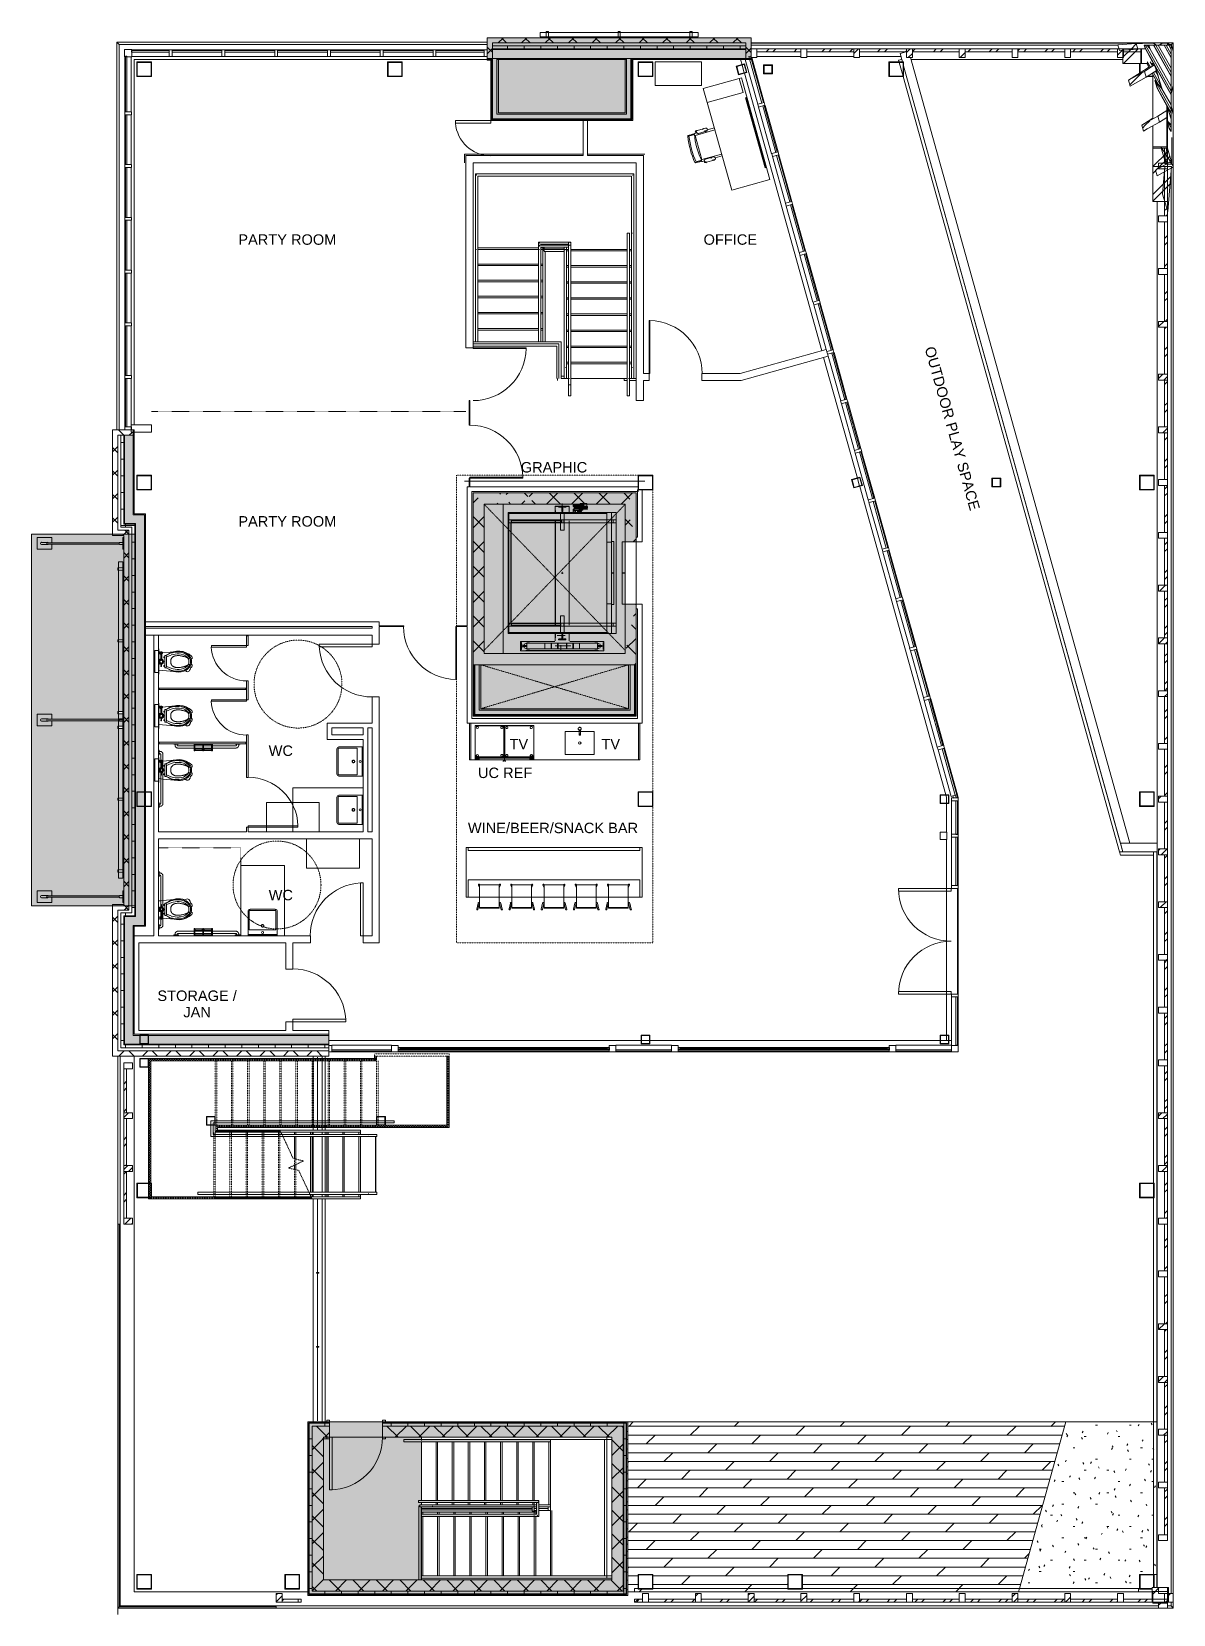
# Model space of a CAD drawing. Header units: inches. Extents: x -449 to 330, y -482 to 598.
import ezdxf

# ---------------------------------------------------------------- set-up
doc = ezdxf.new("R2010")
doc.units = ezdxf.units.IN
doc.header["$MEASUREMENT"] = 0
for name, pattern in [('Hidden 1_8_', [0.1875, 0.125, -0.0625]), ('Overhead 1_16_', [0.101562, 0.0625, -0.039062]), ('Overhead_2_', [0.15625, 0.09375, -0.0625])]:
    doc.linetypes.add(name, pattern=pattern)
for name, color, linetype, lineweight in [('A-DETL', 90, 'Continuous', 9), ('A-DETL-GENF', 92, 'Continuous', 9), ('A-DETL-HDLN', 90, 'Hidden 1_8_', 9), ('A-DETL-MEDM', 33, 'Continuous', 9), ('A-DETL-THIN', 151, 'Continuous', 9), ('A-DOOR', 31, 'Continuous', 9), ('A-DOOR-FRAM', 31, 'Continuous', 9), ('A-FLOR', 192, 'Continuous', 13), ('A-FLOR-HRAL', 11, 'Continuous', 9), ('A-FLOR-HRAL-MBND', 5, 'Overhead 1_16_', 9), ('A-FLOR-OVHD', 1, 'Overhead_2_', 9), ('A-GENM', 13, 'Continuous', 9), ('A-GLAZ-CURT', 52, 'Continuous', 9), ('A-GLAZ-CWMG', 51, 'Continuous', 9), ('A-WALL', 113, 'Continuous', 13), ('A-WALL-PATT', 111, 'Continuous', 13), ('G-ANNO-TEXT', 231, 'Continuous', 9), ('I-FURN', 30, 'Continuous', 9), ('I-FURN-PNLS', 30, 'Continuous', 9), ('I-WALL', 2, 'Continuous', 9), ('P-SANR-FIXT', 6, 'Continuous', 9), ('Q-CASE', 31, 'Continuous', 9), ('Q-SPCQ', 91, 'Continuous', 9), ('S-COLS', 52, 'Continuous', 9), ('S-STRS', 31, 'Continuous', 9), ('S-STRS-MBND', 31, 'Overhead 1_16_', 9)]:
    doc.layers.add(name, color=color, linetype=linetype, lineweight=lineweight)
doc.styles.add('Arial', font='arial.ttf', dxfattribs={"height": 7.125})
pattern_1 = [(0, (0, 0), (30.72, 7.68), [1.267, -21.773, 1.267, -21.773, -122.88]), (0, (0, 0), (30.72, 7.68), [-46.08, 1.267, -44.813, 1.267, -21.773, -53.76]), (0, (0, 0), (30.72, 7.68), [-115.2, 1.267, -14.093, 1.267, -37.133]), (120, (11.52, 3.84), (-22.011075, 22.7643), [1.267, -21.773, 1.267, -21.773, -122.88]), (120, (11.52, 3.84), (-22.011075, 22.7643), [-46.08, 1.267, -44.813, 1.267, -21.773, -53.76]), (120, (11.52, 3.84), (-22.011075, 22.7643), [-115.2, 1.267, -14.093, 1.267, -37.133]), (240, (15.36, 19.2), (-8.708925, -30.4443), [1.267, -21.773, 1.267, -21.773, -122.88]), (240, (15.36, 19.2), (-8.708925, -30.4443), [-46.08, 1.267, -44.813, 1.267, -21.773, -53.76]), (240, (15.36, 19.2), (-8.708925, -30.4443), [-115.2, 1.267, -14.093, 1.267, -37.133])]
pattern_2 = [(45, (0, 0), (-8.01223, 8.01223), []), (135, (0, 0), (-8.01223, -8.01223), [])]
pattern_3 = [(0, (0, 0), (0, 11.331), []), (90, (0, 0), (-11.331, 7e-16), [])]
pattern_4 = [(0, (0, 0), (0, 4.798), []), (315, (0, 0), (4.798427, 0), [6.786, -6.786]), (45, (0, 0), (4.798427, 0), [6.786, -6.786])]
pattern_5 = [(45, (0, 0), (-8.4853, 8.4853), []), (135, (0, 0), (-8.4853, -8.4853), [])]
pattern_6 = [(355.236, (0, 8.16), (-527.999373, 48.00309), [5.78, -572.217]), (11.31, (5.76, 7.68), (191.9998, 48.00063), [7.343, -237.41]), (45, (12.96, 9.12), (0, 47.9998), [5.431, -62.452]), (46.848, (16.8, 12.96), (671.995349, 720.005402), [10.527, -1042.195]), (12.995, (24, 20.64), (-431.999892, -96.002758), [6.404, -633.996]), (0, (30.24, 22.08), (48, 48), [12, -36]), (350.538, (42.24, 22.08), (-240.0006, 47.99855), [5.839, -286.133]), (354.289, (0, 21.12), (-431.999433, 48.002866), [4.824, -477.57]), (0, (4.8, 20.64), (48, 48), [7.2, -40.8]), (28.301, (12, 20.64), (527.998327, 288.002045), [7.087, -701.624]), (52.125, (18.24, 24), (-192.000085, -239.999768), [10.946, -536.339]), (39.289, (24.96, 32.64), (288.00205, 239.997892), [6.822, -675.386]), (6.34, (30.24, 36.96), (384.00006, 47.998992), [8.693, -425.965]), (348.111, (38.88, 37.92), (-671.999201, 144.003895), [9.32, -922.671]), (353.29, (0, 36), (431.999403, -48.001368), [8.216, -813.411]), (3.367, (8.16, 35.04), (767.999153, 48.00755), [8.174, -809.237]), (33.69, (16.32, 35.52), (-95.9998, -47.99948), [8.653, -164.413]), (47.49, (23.52, 40.32), (479.995457, 528.003851), [7.814, -773.57]), (14.931, (28.8, 46.08), (528.000582, 143.996081), [7.452, -737.709]), (0, (36, 48), (48, 48), [5.76, -42.24]), (347.005, (41.76, 48), (431.999892, -96.002758), [6.404, -633.996]), (0, (14.88, 0), (48, 48), [0.127, -47.873]), (223.152, (21.6, 7.2), (720.005402, 671.995349), [10.527, -1042.195]), (206.565, (13.92, 48), (-48.0004, -47.99984), [4.293, -103.038]), (188.13, (10.08, 46.08), (-288.000435, -47.99931), [6.788, -332.623]), (156.801, (3.36, 45.12), (-239.999374, 96.001424), [3.656, -361.902]), (26.565, (21.6, 7.2), (48.0004, 47.9998), [5.367, -101.965]), (6.71, (26.4, 9.6), (-431.999403, -48.001368), [8.216, -813.411]), (349.875, (34.56, 10.56), (815.9994894, -144.004316), [13.653, -1351.608]), (349.695, (0, 2.88), (287.999792, -48.001012), [5.367, -531.29]), (15.524, (5.28, 1.92), (-528.00001, -143.999298), [8.967, -887.747]), (42.879, (13.92, 4.32), (-623.998756, -576.001388), [9.17, -907.868]), (34.695, (20.64, 10.56), (480.00094, 335.999), [7.589, -751.357]), (9.462, (26.88, 14.88), (240.0006, 47.99855), [8.759, -283.213]), (353.418, (35.52, 16.32), (-816.000297, 96.0008476), [12.563, -1243.717]), (351.87, (0, 14.88), (-288.000435, 47.99931), [6.788, -332.623]), (11.31, (6.72, 13.92), (191.9998, 48.00063), [7.343, -237.41]), (42.51, (13.92, 15.36), (-528.003851, -479.995457), [7.814, -773.57]), (45, (19.68, 20.64), (0, 47.9998), [8.825, -59.058]), (17.354, (25.92, 26.88), (-623.99966, -192.00006), [8.046, -796.58]), (356.633, (33.6, 29.28), (-767.999153, 48.00755), [8.174, -809.237]), (342.897, (41.76, 28.8), (479.999036, -144.002215), [6.529, -646.342]), (351.254, (0, 26.88), (336.00044, -47.999472), [6.313, -625.028]), (14.931, (6.24, 25.92), (528.000582, 143.996081), [7.452, -737.709]), (32.005, (13.44, 27.84), (-240.000595, -143.998153), [9.057, -443.774]), (49.899, (21.12, 32.64), (-528.000527, -623.9992104), [11.923, -1180.373]), (15.945, (28.8, 41.76), (-192.00004, -47.99891), [6.989, -342.456]), (353.991, (35.52, 43.68), (480.00047, -48.000436), [9.17, -907.868]), (336.801, (44.64, 42.72), (239.999374, -96.001424), [3.656, -361.902]), (350.538, (0, 41.28), (-240.0006, 47.99855), [5.839, -286.133]), (10.008, (5.76, 40.32), (527.999781, 96.000595), [8.286, -820.322]), (37.405, (13.92, 41.76), (624.002653, 479.995995), [10.272, -1016.972]), (29.055, (22.08, 0), (335.998506, 192.00203), [4.942, -489.248]), (10.784, (26.4, 2.4), (-768.000524, -143.996316), [10.261, -1015.861]), (352.875, (36.48, 4.32), (-335.99994, 48.00023), [11.61, -375.379])]
pattern_7 = [(45, (0, 0), (-9.50352, 9.50352), []), (45, (0, 14.4), (-9.50352, 9.50352), [])]

msp = doc.modelspace()

# ---------------------------------------------------------------- texts
at = {"layer": 'G-ANNO-TEXT', "attachment_point": 1, "style": 'Arial'}
for s, insert, char_height, width in [('PARTY ROOM', (-308.3, 459.4), 7.12, 81.204), ('OFFICE', (9.1, 459.4), 7.12, 43.935), ('GRAPHIC', (-115.6, 304), 7.12, 55.146), ('PARTY ROOM', (-308.3, 267.1), 7.12, 81.204), ('WC', (-287.6, 110.6), 7.12, 20.907), ('TV', (-123.3, 115.1), 7.12, 15.453), ('TV', (-60.6, 115.1), 7.12, 15.453), ('UC REF', (-144.8, 95.5), 7.12, 45.147), ('WINE/BEER/SNACK BAR', (-151.7, 57.9), 7.125, 142.713), ('WC', (-287.6, 12.1), 7.12, 20.907), ('STORAGE / ', (-363.5, -56.6), 7.12, 69.387), ('JAN', (-345.8, -67.8), 7.12, 23.028)]:
    msp.add_mtext(s, dxfattribs=dict(at, insert=insert, char_height=char_height, width=width))
at = {"layer": 'G-ANNO-TEXT', "insert": (166.7, 383.6), "char_height": 7.125, "width": 140.895, "attachment_point": 1, "rotation": 285.5928, "style": 'Arial'}
msp.add_mtext('OUTDOOR PLAY SPACE', dxfattribs=at)

# ---------------------------------------------------------------- blocks, each defined once
blk = doc.blocks.new('HSS-Hollow Structural Section-Column - HSS10X10X3_8-762138-Test Fit - Second Floor Plan')
at = {"layer": 'S-COLS'}
h = blk.add_hatch(dxfattribs=at)
h.set_pattern_fill('FP_6', color=256, style=0, pattern_type=2)
h.set_pattern_definition([(135, (289.956, 30.487), (-9.5035, -9.5035), []), (135, (275.556, 30.487), (-9.5035, -9.5035), [])])
h.paths.add_polyline_path([(5, 5), (-5, 5), (-5, -5), (5, -5), (5, 4.7)], flags=0)
h.paths.add_polyline_path([(4.7, -2.2), (4.7, -4.7), (-4.7, -4.7), (-4.7, 4.7), (4.7, 4.7), (4.7, 2.7)], flags=0)
for p, q in [((5, 5), (-5, 5)), ((-5, 5), (-5, -5)), ((-4.7, -4.7), (-4.7, 4.7)), ((-4.7, 4.7), (4.7, 4.7)), ((4.7, 4.7), (4.7, -4.7)), ((5, -5), (5, 5)), ((-5, -5), (5, -5)), ((4.7, -4.7), (-4.7, -4.7))]:
    blk.add_line(p, q, dxfattribs=at)
blk = doc.blocks.new('HSS-Hollow Structural Section-Column - HSS10X10X3_8-1292112-Test Fit - Second Floor Plan')
at = {"layer": 'S-COLS'}
h = blk.add_hatch(dxfattribs=at)
h.set_pattern_fill('FP_7', color=256, style=0, pattern_type=2)
h.set_pattern_definition([(315, (-289.956, 311.513), (9.5035, 9.5035), []), (315, (-275.556, 311.513), (9.5035, 9.5035), [])])
h.paths.add_polyline_path([(-5, -5), (5, -5), (5, 5), (-5, 5)], flags=0)
h.paths.add_polyline_path([(-4.651, -4.651), (-4.651, 4.651), (4.651, 4.651), (4.651, -4.651)], flags=0)
for p, q in [((5, 5), (-5, 5)), ((-5, 5), (-5, -5)), ((-4.651, -4.651), (-4.651, 4.651)), ((-4.651, 4.651), (4.651, 4.651)), ((4.651, 4.651), (4.651, -4.651)), ((5, -5), (5, 5)), ((-5, -5), (5, -5)), ((4.651, -4.651), (-4.651, -4.651))]:
    blk.add_line(p, q, dxfattribs=at)
blk = doc.blocks.new('HSS-Hollow Structural Section-Column - HSS10X10X3_8-762141-Test Fit - Second Floor Plan')
at = {"layer": 'S-COLS'}
for p, q in [((4.7, 0.5), (4.7, 4)), ((5, 4), (5, -0.1)), ((-4, -4.7), (2.3, -4.7)), ((2.5, -5), (-4, -5))]:
    blk.add_line(p, q, dxfattribs=at)
blk = doc.blocks.new('HSS-Hollow Structural Section-Column - HSS10X10X3_8-762139-Test Fit - Second Floor Plan')
at = {"layer": 'S-COLS'}
h = blk.add_hatch(dxfattribs=at)
h.set_pattern_fill('FP_8', color=256, style=0, pattern_type=2)
h.set_pattern_definition([(135, (571.956, 30.487), (-9.5035, -9.5035), []), (135, (557.556, 30.487), (-9.5035, -9.5035), [])])
h.paths.add_polyline_path([(5, -5), (5, 5), (-5, 5), (-5, -5), (-1.8, -5)], flags=0)
h.paths.add_polyline_path([(4.7, 4.7), (4.7, -4.7), (-4.7, -4.7), (-4.7, 4.7), (-1.8, 4.7)], flags=0)
for p, q in [((5, 5), (-5, 5)), ((-5, 5), (-5, -5)), ((-4.7, -4.7), (-4.7, 4.7)), ((-4.7, 4.7), (4.7, 4.7)), ((4.7, 4.7), (4.7, -4.7)), ((5, -5), (5, 5)), ((-5, -5), (5, -5)), ((4.7, -4.7), (-4.7, -4.7))]:
    blk.add_line(p, q, dxfattribs=at)
blk = doc.blocks.new('HSS-Hollow Structural Section-Column - HSS10X10X3_8-1292710-Test Fit - Second Floor Plan')
at = {"layer": 'S-COLS'}
h = blk.add_hatch(dxfattribs=at)
h.set_pattern_fill('FP_9', color=256, style=0, pattern_type=2)
h.set_pattern_definition([(135, (571.956, 372.487), (-9.50352, -9.50352), []), (135, (557.556, 372.487), (-9.50352, -9.50352), [])])
h.paths.add_polyline_path([(5, 5), (-5, 5), (-5, -5), (5, -5), (5, -0.5)], flags=0)
h.paths.add_polyline_path([(4.7, -0.5), (4.7, -4.7), (-4.7, -4.7), (-4.7, 4.7), (4.7, 4.7)], flags=0)
for p, q in [((5, 5), (-5, 5)), ((-5, 5), (-5, -5)), ((-4.7, -4.7), (-4.7, 4.7)), ((-4.7, 4.7), (4.7, 4.7)), ((4.7, 4.7), (4.7, -4.7)), ((5, -5), (5, 5)), ((-5, -5), (5, -5)), ((4.7, -4.7), (-4.7, -4.7))]:
    blk.add_line(p, q, dxfattribs=at)
blk = doc.blocks.new('HSS-Hollow Structural Section-Column - HSS10X10X3_8-V17-Test Fit - Second Floor Plan')
at = {"layer": 'S-COLS'}
h = blk.add_hatch(dxfattribs=at)
h.set_pattern_fill('FP_10', color=256, style=0, pattern_type=2)
h.set_pattern_definition([(315, (-73.956, -372.487), (9.5035, 9.5035), []), (315, (-59.556, -372.487), (9.5035, 9.5035), [])])
h.paths.add_polyline_path([(-5, -5), (5, -5), (5, 5), (-5, 5), (-5, -0.8)], flags=0)
h.paths.add_polyline_path([(-4.7, -0.6), (-4.7, 4.7), (4.7, 4.7), (4.7, -4.7), (-4.7, -4.7), (-4.7, -0.8)], flags=0)
for p, q in [((5, 5), (-5, 5)), ((-5, 5), (-5, -5)), ((-4.7, -4.7), (-4.7, 4.7)), ((-4.7, 4.7), (4.7, 4.7)), ((4.7, 4.7), (4.7, -4.7)), ((5, -5), (5, 5)), ((-5, -5), (5, -5)), ((4.7, -4.7), (-4.7, -4.7))]:
    blk.add_line(p, q, dxfattribs=at)
blk = doc.blocks.new('HSS-Hollow Structural Section-Column - HSS10X10X3_8-V18-Test Fit - Second Floor Plan')
at = {"layer": 'S-COLS'}
h = blk.add_hatch(dxfattribs=at)
h.set_pattern_fill('FP_11', color=256, style=0, pattern_type=2)
h.set_pattern_definition([(315, (-73.956, -30.487), (9.5035, 9.5035), []), (315, (-59.556, -30.487), (9.5035, 9.5035), [])])
h.paths.add_polyline_path([(-5, 2.4), (-5, -5), (5, -5), (5, 5), (-5, 5), (-5, 4)], flags=0)
h.paths.add_polyline_path([(-4.7, 4), (-4.7, 4.7), (4.7, 4.7), (4.7, -4.7), (-4.7, -4.7), (-4.7, 2.4)], flags=0)
for p, q in [((5, 5), (-5, 5)), ((-5, 5), (-5, -5)), ((-4.7, -4.7), (-4.7, 4.7)), ((-4.7, 4.7), (4.7, 4.7)), ((4.7, 4.7), (4.7, -4.7)), ((5, -5), (5, 5)), ((-5, -5), (5, -5)), ((4.7, -4.7), (-4.7, -4.7))]:
    blk.add_line(p, q, dxfattribs=at)
blk = doc.blocks.new('HSS-Hollow Structural Section-Column - HSS10X10X3_8-762142-Test Fit - Second Floor Plan')
at = {"layer": 'S-COLS'}
h = blk.add_hatch(dxfattribs=at)
h.set_pattern_fill('FP_12', color=256, style=0, pattern_type=2)
h.set_pattern_definition([(315, (-73.956, 311.513), (9.5035, 9.5035), []), (315, (-59.556, 311.513), (9.5035, 9.5035), [])])
h.paths.add_polyline_path([(-5, -5), (5, -5), (5, 5), (-5, 5)], flags=0)
h.paths.add_polyline_path([(-4.651, 4.651), (4.651, 4.651), (4.651, -4.651), (-4.651, -4.651)], flags=0)
for p, q in [((5, 5), (-5, 5)), ((-5, 5), (-5, -5)), ((-4.651, -4.651), (-4.651, 4.651)), ((-4.651, 4.651), (4.651, 4.651)), ((4.651, 4.651), (4.651, -4.651)), ((5, -5), (5, 5)), ((-5, -5), (5, -5)), ((4.651, -4.651), (-4.651, -4.651))]:
    blk.add_line(p, q, dxfattribs=at)
blk = doc.blocks.new('HSS-Hollow Structural Section-Column - HSS10X10X3_8-762144-Test Fit - Second Floor Plan')
at = {"layer": 'S-COLS'}
h = blk.add_hatch(dxfattribs=at)
h.set_pattern_fill('FP_13', color=256, style=0, pattern_type=2)
h.set_pattern_definition([(315, (193.044, 311.513), (9.5035, 9.5035), []), (315, (207.444, 311.513), (9.5035, 9.5035), [])])
h.paths.add_polyline_path([(-5, -5), (5, -5), (5, 5), (-5, 5), (-5, -4.5)], flags=0)
h.paths.add_polyline_path([(-4.7, -4.5), (-4.7, 4.7), (4.7, 4.7), (4.7, -4.7), (-4.7, -4.7)], flags=0)
for p, q in [((5, 5), (-5, 5)), ((-5, 5), (-5, -5)), ((-4.7, -4.7), (-4.7, 4.7)), ((-4.7, 4.7), (4.7, 4.7)), ((4.7, 4.7), (4.7, -4.7)), ((5, -5), (5, 5)), ((-5, -5), (5, -5)), ((4.7, -4.7), (-4.7, -4.7))]:
    blk.add_line(p, q, dxfattribs=at)
blk = doc.blocks.new('HSS-Hollow Structural Section-Column - HSS10X10X3_8-V19-Test Fit - Second Floor Plan')
at = {"layer": 'S-COLS'}
h = blk.add_hatch(dxfattribs=at)
h.set_pattern_fill('FP_14', color=256, style=0, pattern_type=2)
h.set_pattern_definition([(135, (-193.044, 372.487), (-9.5035, -9.5035), []), (135, (-207.444, 372.487), (-9.5035, -9.5035), [])])
h.paths.add_polyline_path([(5, -5), (5, 5), (-5, 5), (-5, -5), (-4.005, -5)], flags=0)
h.paths.add_polyline_path([(4.651, 4.651), (4.651, -4.651), (-4.651, -4.651), (-4.651, 4.651)], flags=0)
for p, q in [((5, 5), (-5, 5)), ((-5, 5), (-5, -5)), ((-4.651, -4.651), (-4.651, 4.651)), ((-4.651, 4.651), (4.651, 4.651)), ((4.651, 4.651), (4.651, -4.651)), ((5, -5), (5, 5)), ((-5, -5), (5, -5)), ((4.651, -4.651), (-4.651, -4.651))]:
    blk.add_line(p, q, dxfattribs=at)
blk = doc.blocks.new('HSS-Hollow Structural Section-Column - HSS10X10X3_8-V20-Test Fit - Second Floor Plan')
at = {"layer": 'S-COLS'}
h = blk.add_hatch(dxfattribs=at)
h.set_pattern_fill('FP_15', color=256, style=0, pattern_type=2)
h.set_pattern_definition([(315, (460.044, -372.487), (9.50352, 9.50352), []), (315, (474.444, -372.487), (9.50352, 9.50352), [])])
h.paths.add_polyline_path([(-5, 5), (-5, -5), (5, -5), (5, 5), (-4.7, 5)], flags=0)
h.paths.add_polyline_path([(-4.7, 4.1), (-4.7, 4.7), (4.7, 4.7), (4.7, -4.7), (-4.7, -4.7), (-4.7, 0.5)], flags=0)
for p, q in [((5, 5), (-5, 5)), ((-5, 5), (-5, -5)), ((-4.7, -4.7), (-4.7, 4.7)), ((-4.7, 4.7), (4.7, 4.7)), ((4.7, 4.7), (4.7, -4.7)), ((5, -5), (5, 5)), ((-5, -5), (5, -5)), ((4.7, -4.7), (-4.7, -4.7))]:
    blk.add_line(p, q, dxfattribs=at)
blk = doc.blocks.new('HSS-Hollow Structural Section-Column - HSS10X10X3_8-762145-Test Fit - Second Floor Plan')
at = {"layer": 'S-COLS'}
h = blk.add_hatch(dxfattribs=at)
h.set_pattern_fill('FP_16', color=256, style=0, pattern_type=2)
h.set_pattern_definition([(315, (460.044, -30.487), (9.5035, 9.5035), []), (315, (474.444, -30.487), (9.5035, 9.5035), [])])
h.paths.add_polyline_path([(-5, -2.7), (-5, -5), (5, -5), (5, 5), (-5, 5), (-5, 4.3)], flags=0)
h.paths.add_polyline_path([(-4.7, 4.7), (4.7, 4.7), (4.7, -4.7), (-4.7, -4.7), (-4.7, -2.7)], flags=0)
for p, q in [((5, 5), (-5, 5)), ((-5, 5), (-5, -5)), ((-4.7, -4.7), (-4.7, 4.7)), ((-4.7, 4.7), (4.7, 4.7)), ((4.7, 4.7), (4.7, -4.7)), ((5, -5), (5, 5)), ((-5, -5), (5, -5)), ((4.7, -4.7), (-4.7, -4.7))]:
    blk.add_line(p, q, dxfattribs=at)
blk = doc.blocks.new('HSS-Hollow Structural Section-Column - HSS10X10X3_8-762146-Test Fit - Second Floor Plan')
at = {"layer": 'S-COLS'}
for p, q in [((-5, 5), (-4.6, 5)), ((-5, -3.5), (-5, 5)), ((-4.7, 4.7), (-4.7, -3.5)), ((4.7, 4.7), (-4.7, 4.7)), ((-4.6, 5), (5, 5)), ((4.7, -4.7), (4.7, 4.7)), ((5, 5), (5, -5)), ((-4, -4.7), (4.7, -4.7)), ((5, -5), (-4, -5))]:
    blk.add_line(p, q, dxfattribs=at)
blk = doc.blocks.new('Rectangular Mullion - 2_ x 4_5_ rectangular-1638218-Test Fit - Second Floor Plan')
at = {"layer": 'A-GLAZ-CWMG'}
for p, q in [((-2, 2.25), (0, 2.25)), ((-2, -2.25), (-2, 2.25)), ((0, 2.25), (0, -2.25)), ((0, -2.25), (-2, -2.25))]:
    blk.add_line(p, q, dxfattribs=at)
blk = doc.blocks.new('System Panel - Glazed-1638217-Test Fit - Second Floor Plan')
at = {"layer": 'A-GLAZ-CURT'}
for p, q in [((16.5, -0.75), (-16.5, -0.75)), ((-16.5, -0.75), (-16.5, -1.75)), ((-16.5, -1.75), (16.5, -1.75)), ((16.5, -1.75), (16.5, -0.75))]:
    blk.add_line(p, q, dxfattribs=at)
blk = doc.blocks.new('Rectangular Mullion - 2_ x 4_5_ rectangular-860921-Test Fit - Second Floor Plan')
at = {"layer": 'A-GLAZ-CWMG'}
for p, q in [((-173.5, 585.2), (-140.5, 585.2)), ((-173.5, 580.7), (-140.5, 580.7))]:
    blk.add_line(p, q, dxfattribs=at)
blk = doc.blocks.new('Quad Corner Mullion - 5_ x 5_ Quad Corner-1652031-Test Fit - Second Floor Plan')
at = {"layer": 'A-GLAZ-CWMG'}
for p, q in [((-2.5, -2.5), (-2.5, 2.5)), ((-2.5, 2.5), (2.5, 2.5)), ((2.5, 2.5), (2.5, -2.5)), ((2.5, -2.5), (-2.5, -2.5))]:
    blk.add_line(p, q, dxfattribs=at)
blk = doc.blocks.new('Rectangular Mullion - 2_ x 4_5_ rectangular-1638219-Test Fit - Second Floor Plan')
at = {"layer": 'A-GLAZ-CWMG'}
for p, q in [((0, 2.25), (-2, 2.25)), ((-2, 2.25), (-2, -2.25)), ((0, -2.25), (0, 2.25)), ((-2, -2.25), (0, -2.25))]:
    blk.add_line(p, q, dxfattribs=at)
blk = doc.blocks.new('System Panel - Glazed-1823329-Test Fit - Second Floor Plan')
at = {"layer": 'A-GLAZ-CURT'}
for p, q in [((20.375, -0.75), (-20.375, -0.75)), ((-20.375, -0.75), (-20.375, -1.75)), ((-20.375, -1.75), (20.375, -1.75)), ((20.375, -1.75), (20.375, -0.75))]:
    blk.add_line(p, q, dxfattribs=at)
blk = doc.blocks.new('Rectangular Mullion - 2_ x 4_5_ rectangular-1823324-Test Fit - Second Floor Plan')
at = {"layer": 'A-GLAZ-CWMG'}
for p, q in [((-203.7, -94), (-244.5, -94)), ((-203.7, -98.5), (-244.5, -98.5))]:
    blk.add_line(p, q, dxfattribs=at)
blk = doc.blocks.new('Rectangular Mullion - 2_ x 4_5_ rectangular-1400079-Test Fit - Second Floor Plan')
at = {"layer": 'A-GLAZ-CWMG'}
for p, q in [((0, 2.25), (-2, 2.25)), ((-2, 2.25), (-2, -2.25)), ((0, -2.25), (0, 2.25)), ((-2, -2.25), (0, -2.25))]:
    blk.add_line(p, q, dxfattribs=at)
blk = doc.blocks.new('Elevator Door-Center - 42_ x 96_-711840-Test Fit - Second Floor Plan')
at = {"layer": 'Q-SPCQ'}
for p, q in [((-4, 5.8), (-25.2, 5.8)), ((-25.2, 5.8), (-4, 5.8)), ((-25.2, 5.8), (-25.2, 3.8)), ((-25.2, 5.8), (-25.2, 3.8)), ((-4, 3.8), (-25.2, 3.8)), ((-4, 3.8), (-4, 5.8)), ((-4, 5.8), (-4, 3.8)), ((-3.8, 5.8), (17.3, 5.8)), ((17.3, 5.8), (-3.8, 5.8)), ((-3.8, 3.8), (-3.8, 5.8)), ((-3.8, 5.8), (-3.8, 3.8)), ((17.3, 3.8), (-3.8, 3.8)), ((17.3, 5.8), (17.3, 3.8)), ((17.3, 5.8), (17.3, 3.8))]:
    blk.add_line(p, q, dxfattribs=at)
blk = doc.blocks.new('System Panel - Glazed-1400076-Test Fit - Second Floor Plan')
at = {"layer": 'A-GLAZ-CURT'}
for p, q in [((16.5, -0.75), (-16.5, -0.75)), ((-16.5, -0.75), (-16.5, -1.75)), ((-16.5, -1.75), (16.5, -1.75)), ((16.5, -1.75), (16.5, -0.75))]:
    blk.add_line(p, q, dxfattribs=at)
blk = doc.blocks.new('Rectangular Mullion - 2_ x 4_5_ rectangular-1028913-Test Fit - Second Floor Plan')
at = {"layer": 'A-GLAZ-CWMG'}
for p, q in [((178.3, -61), (178.3, -94)), ((182.8, -61), (182.8, -94))]:
    blk.add_line(p, q, dxfattribs=at)
blk = doc.blocks.new('System Panel - Glazed-1773759-Test Fit - Second Floor Plan')
at = {"layer": 'A-GLAZ-CURT'}
for p, q in [((11.5, -0.7), (-11.5, -0.7)), ((-11.5, -0.7), (-11.5, -1.7)), ((-11.5, -1.7), (11.5, -1.7)), ((11.5, -1.7), (11.5, -0.7))]:
    blk.add_line(p, q, dxfattribs=at)
blk = doc.blocks.new('Rectangular Mullion - 2_ x 4_5_ rectangular-1773756-Test Fit - Second Floor Plan')
at = {"layer": 'A-GLAZ-CWMG'}
for p, q in [((178.3, 72.9), (178.3, 50)), ((182.8, 72.9), (182.8, 50))]:
    blk.add_line(p, q, dxfattribs=at)
blk = doc.blocks.new('Quad Corner Mullion - 4_5_ x 4_5_ Quad Corner-1541288-Test Fit - Second Floor Plan')
at = {"layer": 'A-GLAZ-CWMG'}
for p, q in [((2.25, 2.25), (-2.25, 2.25)), ((-2.25, 2.25), (-2.25, -2.25)), ((2.25, -2.25), (2.25, 2.25)), ((-2.25, -2.25), (2.25, -2.25))]:
    blk.add_line(p, q, dxfattribs=at)
blk = doc.blocks.new('System Panel - Glazed-1579651-Test Fit - Second Floor Plan')
at = {"layer": 'A-GLAZ-CURT'}
for p, q in [((16.5, -0.7), (-16.5, -0.7)), ((-16.5, -0.7), (-16.5, -1.7)), ((-16.5, -1.7), (16.5, -1.7)), ((16.5, -1.7), (16.5, -0.7))]:
    blk.add_line(p, q, dxfattribs=at)
blk = doc.blocks.new('Rectangular Mullion - 2_ x 4_5_ rectangular-1579652-Test Fit - Second Floor Plan')
at = {"layer": 'A-GLAZ-CWMG'}
for p, q in [((173.4, 108.8), (182.3, 77)), ((169, 107.6), (177.9, 75.8)), ((179.2, 76.2), (177.9, 75.8)), ((182.3, 77), (181.8, 76.9))]:
    blk.add_line(p, q, dxfattribs=at)
blk = doc.blocks.new('Rectangular Mullion - 2_ x 4_5_ rectangular-V21-Test Fit - Second Floor Plan')
at = {"layer": 'A-GLAZ-CWMG'}
for p, q in [((46.6, 546.2), (55.5, 514.4)), ((51, 547.4), (59.9, 515.6))]:
    blk.add_line(p, q, dxfattribs=at)
blk = doc.blocks.new('Rectangular Mullion - 2_ x 4_5_ rectangular-1579654-Test Fit - Second Floor Plan')
at = {"layer": 'A-GLAZ-CWMG'}
for p, q in [((37.5, 578.8), (46.1, 548.2)), ((41.9, 580), (50.4, 549.4))]:
    blk.add_line(p, q, dxfattribs=at)
blk = doc.blocks.new('Rectangular Mullion - NanaWall - HSW60 Side Jamb-1400126-Test Fit - Second Floor Plan')
at = {"layer": 'A-GLAZ-CWMG'}
for p, q in [((0, 0.96875), (-1.5625, 0.96875)), ((-1.5625, 0.96875), (-1.5625, -0.96875)), ((0, -0.96875), (0, 0.96875)), ((-1.5625, -0.96875), (0, -0.96875))]:
    blk.add_line(p, q, dxfattribs=at)
blk = doc.blocks.new('Rectangular Mullion - 2_ x 4_5_ rectangular-V22-Test Fit - Second Floor Plan')
at = {"layer": 'A-GLAZ-CWMG'}
for p, q in [((98.1, 378.8), (106.9, 346.9)), ((94.1, 376.2), (102.6, 345.7))]:
    blk.add_line(p, q, dxfattribs=at)
blk = doc.blocks.new('Rectangular Mullion - 2_ x 4_5_ rectangular-V23-Test Fit - Second Floor Plan')
at = {"layer": 'A-GLAZ-CWMG'}
for p, q in [((84.3, 411.3), (92.8, 380.9)), ((88.6, 412.5), (97.5, 380.7))]:
    blk.add_line(p, q, dxfattribs=at)
blk = doc.blocks.new('AA_Interior_Door_Narrow_Vision_single - 36_ x 84_ 90 MIN-1623227-Test Fit - Second Floor Plan')
at = {"layer": 'A-DETL-MEDM'}
for p, q in [((16.2, 41.2), (16.2, 5.2)), ((18, 41.2), (16.2, 41.2)), ((18, 5.2), (18, 41.2)), ((16.2, 5.2), (18, 5.2))]:
    blk.add_line(p, q, dxfattribs=at)
at = {"layer": 'A-DOOR'}
blk.add_arc((18, 5.2), 36, 90.0078, 180, dxfattribs=at)
at = {"layer": 'A-DOOR-FRAM'}
for p, q in [((-18, 6.3), (-20, 6.3)), ((-20, 6.3), (-20, 5.3)), ((-18, 5.3), (-18, 6.3)), ((18, 6.3), (23, 6.3)), ((18, 6.3), (18, 5.3)), ((20, 6.3), (20, 5.3)), ((-20, -5.3), (-20, -6.3)), ((-20, -6.3), (-18, -6.3)), ((-18, -6.3), (-18, -5.3)), ((18, -6.3), (18, -5.3)), ((20, -6.3), (18, -6.3)), ((20, -5.3), (20, -6.3))]:
    blk.add_line(p, q, dxfattribs=at)
blk = doc.blocks.new('Trellis-Wall_Hung-Green_Screen - Default-545730-Test Fit - Second Floor Plan')
at = {"layer": 'Q-SPCQ'}
for p, q in [((54, 11), (-54, 11)), ((-54, 11), (-54, 8)), ((-53.5, 11), (-49.75, 11)), ((-49.75, 11.375), (-49.75, 11.5)), ((-49.75, 11.5), (-49.75, 11)), ((-49.75, 11.5), (-48.25, 11.5)), ((-49.75, 11.5), (-48.25, 11.5)), ((-49.75, 11.375), (-49.75, 11.5)), ((-49.75, 11.5), (-49.75, 11)), ((-49.75, 11.5), (-48.25, 11.5)), ((-49.75, 11.5), (-48.25, 11.5)), ((-49.75, 11.375), (-49.75, 11.5)), ((-49.75, 11.5), (-49.75, 11)), ((-49.75, 11.5), (-48.25, 11.5)), ((-49.75, 11.5), (-48.25, 11.5)), ((-49.75, 11), (-49.75, 11.375)), ((-49.75, 11.375), (-48.25, 11.375)), ((-49.75, 11.375), (-48.25, 11.375)), ((-49.75, 11), (-49.75, 11.375)), ((-49.75, 11.375), (-48.25, 11.375)), ((-49.75, 11.375), (-48.25, 11.375)), ((-49.75, 11), (-49.75, 11.375)), ((-49.75, 11.375), (-48.25, 11.375)), ((-49.75, 11.375), (-48.25, 11.375)), ((-49.75, 8), (-49.75, 11)), ((-49.75, 11), (-49.75, 8)), ((-49.75, 8), (-49.75, 11)), ((-49.75, 11), (-49.75, 8)), ((-49.75, 8), (-49.75, 11)), ((-49.75, 11), (-49.75, 8)), ((-49.75, 11), (-48.25, 11)), ((-48.25, 11), (-48.25, 11.5)), ((-48.25, 11.5), (-48.25, 11.375)), ((-48.25, 11), (-48.25, 11.5)), ((-48.25, 11.5), (-48.25, 11.375)), ((-48.25, 11), (-48.25, 11.5)), ((-48.25, 11.5), (-48.25, 11.375)), ((-48.25, 11.375), (-48.25, 11)), ((-48.25, 11.375), (-48.25, 11)), ((-48.25, 11.375), (-48.25, 11)), ((-48.25, 8), (-48.25, 11)), ((-48.25, 11), (-48.25, 8)), ((-48.25, 8), (-48.25, 11)), ((-48.25, 11), (-48.25, 8)), ((-48.25, 8), (-48.25, 11)), ((-48.25, 11), (-48.25, 8)), ((-48.25, 11), (-0.75, 11)), ((-0.75, 11.375), (-0.75, 11.5)), ((-0.75, 11.5), (-0.75, 11)), ((-0.75, 11.5), (0.75, 11.5)), ((-0.75, 11.5), (0.75, 11.5)), ((-0.75, 11.375), (-0.75, 11.5)), ((-0.75, 11.5), (-0.75, 11)), ((-0.75, 11.5), (0.75, 11.5)), ((-0.75, 11.5), (0.75, 11.5)), ((-0.75, 11), (-0.75, 11.375)), ((-0.75, 11.375), (0.75, 11.375)), ((-0.75, 11.375), (0.75, 11.375)), ((-0.75, 11), (-0.75, 11.375)), ((-0.75, 11.375), (0.75, 11.375)), ((-0.75, 11.375), (0.75, 11.375)), ((-0.75, 8), (-0.75, 11)), ((-0.75, 11), (-0.75, 8)), ((-0.75, 8), (-0.75, 11)), ((-0.75, 11), (-0.75, 8)), ((-0.75, 11), (0.75, 11)), ((0.75, 11), (0.75, 11.5)), ((0.75, 11.5), (0.75, 11.375)), ((0.75, 11), (0.75, 11.5)), ((0.75, 11.5), (0.75, 11.375)), ((0.75, 11.375), (0.75, 11)), ((0.75, 11.375), (0.75, 11)), ((0.75, 8), (0.75, 11)), ((0.75, 11), (0.75, 8)), ((0.75, 8), (0.75, 11)), ((0.75, 11), (0.75, 8)), ((0.75, 11), (48.25, 11)), ((48.25, 11.375), (48.25, 11.5)), ((48.25, 11.5), (48.25, 11)), ((48.25, 11.5), (49.75, 11.5)), ((48.25, 11.5), (49.75, 11.5)), ((48.25, 11.375), (48.25, 11.5)), ((48.25, 11.5), (48.25, 11)), ((48.25, 11.5), (49.75, 11.5)), ((48.25, 11.5), (49.75, 11.5)), ((48.25, 11.375), (48.25, 11.5)), ((48.25, 11.5), (48.25, 11)), ((48.25, 11.5), (49.75, 11.5)), ((48.25, 11.5), (49.75, 11.5)), ((48.25, 11), (48.25, 11.375)), ((48.25, 11.375), (49.75, 11.375)), ((48.25, 11.375), (49.75, 11.375)), ((48.25, 11), (48.25, 11.375)), ((48.25, 11.375), (49.75, 11.375)), ((48.25, 11.375), (49.75, 11.375)), ((48.25, 11), (48.25, 11.375)), ((48.25, 11.375), (49.75, 11.375)), ((48.25, 11.375), (49.75, 11.375)), ((48.25, 8), (48.25, 11)), ((48.25, 11), (48.25, 8)), ((48.25, 8), (48.25, 11)), ((48.25, 11), (48.25, 8)), ((48.25, 8), (48.25, 11)), ((48.25, 11), (48.25, 8)), ((48.25, 11), (49.75, 11)), ((49.75, 11), (49.75, 11.5)), ((49.75, 11.5), (49.75, 11.375)), ((49.75, 11), (49.75, 11.5)), ((49.75, 11.5), (49.75, 11.375)), ((49.75, 11), (49.75, 11.5)), ((49.75, 11.5), (49.75, 11.375)), ((49.75, 11.375), (49.75, 11)), ((49.75, 11.375), (49.75, 11)), ((49.75, 11.375), (49.75, 11)), ((49.75, 8), (49.75, 11)), ((49.75, 11), (49.75, 8)), ((49.75, 8), (49.75, 11)), ((49.75, 11), (49.75, 8)), ((49.75, 8), (49.75, 11)), ((49.75, 11), (49.75, 8)), ((49.75, 11), (54, 11)), ((54, 8), (54, 11)), ((54, 11), (54, 8)), ((-54, 8), (54, 8)), ((-49.75, 8), (-53.25, 8)), ((-49.75, 7.5), (-49.75, 8)), ((-49.75, 8), (-49.75, 7.375)), ((-49.75, 7.5), (-49.75, 8)), ((-49.75, 8), (-49.75, 7.375)), ((-49.75, 7.5), (-49.75, 8)), ((-49.75, 8), (-49.75, 7.375)), ((-48.25, 8), (-49.75, 8)), ((-49.75, 7.375), (-49.75, 7.5)), ((-49.75, 7.5), (-48.25, 7.5)), ((-49.75, 7.5), (-48.25, 7.5)), ((-49.75, 7.375), (-49.75, 7.5)), ((-49.75, 7.5), (-48.25, 7.5)), ((-49.75, 7.5), (-48.25, 7.5)), ((-49.75, 7.375), (-49.75, 7.5)), ((-49.75, 7.5), (-48.25, 7.5)), ((-49.75, 7.5), (-48.25, 7.5)), ((-48.25, 7.375), (-49.75, 7.375)), ((-49.75, 7.375), (-48.25, 7.375)), ((-48.25, 7.375), (-48.25, 8)), ((-48.25, 8), (-48.25, 7.5)), ((-48.25, 7.375), (-48.25, 8)), ((-48.25, 8), (-48.25, 7.5)), ((-48.25, 7.375), (-48.25, 8)), ((-48.25, 8), (-48.25, 7.5)), ((-0.75, 8), (-48.25, 8)), ((-48.25, 7.5), (-48.25, 7.375)), ((-48.25, 7.5), (-48.25, 7.375)), ((-48.25, 7.5), (-48.25, 7.375)), ((-0.75, 7.5), (-0.75, 8)), ((-0.75, 8), (-0.75, 7.375)), ((-0.75, 7.5), (-0.75, 8)), ((-0.75, 8), (-0.75, 7.375)), ((0.75, 8), (-0.75, 8)), ((-0.75, 7.375), (-0.75, 7.5)), ((-0.75, 7.5), (0.75, 7.5)), ((-0.75, 7.5), (0.75, 7.5)), ((-0.75, 7.375), (-0.75, 7.5)), ((-0.75, 7.5), (0.75, 7.5)), ((-0.75, 7.5), (0.75, 7.5)), ((0.75, 7.375), (-0.75, 7.375)), ((-0.75, 7.375), (0.75, 7.375)), ((0.75, 7.375), (0.75, 8)), ((0.75, 8), (0.75, 7.5)), ((0.75, 7.375), (0.75, 8)), ((0.75, 8), (0.75, 7.5)), ((48.25, 8), (0.75, 8)), ((0.75, 7.5), (0.75, 7.375)), ((0.75, 7.5), (0.75, 7.375)), ((48.25, 7.5), (48.25, 8)), ((48.25, 8), (48.25, 7.375)), ((48.25, 7.5), (48.25, 8)), ((48.25, 8), (48.25, 7.375)), ((48.25, 7.5), (48.25, 8)), ((48.25, 8), (48.25, 7.375)), ((49.75, 8), (48.25, 8)), ((48.25, 7.375), (48.25, 7.5)), ((48.25, 7.5), (49.75, 7.5)), ((48.25, 7.5), (49.75, 7.5)), ((48.25, 7.375), (48.25, 7.5)), ((48.25, 7.5), (49.75, 7.5)), ((48.25, 7.5), (49.75, 7.5)), ((48.25, 7.375), (48.25, 7.5)), ((48.25, 7.5), (49.75, 7.5)), ((48.25, 7.5), (49.75, 7.5)), ((49.75, 7.375), (48.25, 7.375)), ((48.25, 7.375), (49.75, 7.375)), ((49.75, 7.375), (49.75, 8)), ((49.75, 8), (49.75, 7.5)), ((49.75, 7.375), (49.75, 8)), ((49.75, 8), (49.75, 7.5)), ((49.75, 7.375), (49.75, 8)), ((49.75, 8), (49.75, 7.5)), ((54, 8), (49.75, 8)), ((49.75, 7.5), (49.75, 7.375)), ((49.75, 7.5), (49.75, 7.375)), ((49.75, 7.5), (49.75, 7.375))]:
    blk.add_line(p, q, dxfattribs=at)
blk = doc.blocks.new('Trellis-Wall_Hung-Green_Screen - Default-V24-Test Fit - Second Floor Plan')
at = {"layer": 'Q-SPCQ'}
for p, q in [((54, 11), (-54, 11)), ((-54, 11), (-54, 8)), ((-54, 8), (-54, 11)), ((-54, 11), (-49.75, 11)), ((-49.75, 11.375), (-49.75, 11.5)), ((-49.75, 11.5), (-49.75, 11)), ((-49.75, 11.5), (-48.25, 11.5)), ((-49.75, 11.5), (-48.25, 11.5)), ((-49.75, 11.375), (-49.75, 11.5)), ((-49.75, 11.5), (-49.75, 11)), ((-49.75, 11.5), (-48.25, 11.5)), ((-49.75, 11.5), (-48.25, 11.5)), ((-49.75, 11.375), (-49.75, 11.5)), ((-49.75, 11.5), (-49.75, 11)), ((-49.75, 11.5), (-48.25, 11.5)), ((-49.75, 11.5), (-48.25, 11.5)), ((-49.75, 11), (-49.75, 11.375)), ((-49.75, 11.375), (-48.25, 11.375)), ((-49.75, 11.375), (-48.25, 11.375)), ((-49.75, 11), (-49.75, 11.375)), ((-49.75, 11.375), (-48.25, 11.375)), ((-49.75, 11.375), (-48.25, 11.375)), ((-49.75, 11), (-49.75, 11.375)), ((-49.75, 11.375), (-48.25, 11.375)), ((-49.75, 11.375), (-48.25, 11.375)), ((-49.75, 8), (-49.75, 11)), ((-49.75, 11), (-49.75, 8)), ((-49.75, 8), (-49.75, 11)), ((-49.75, 11), (-49.75, 8)), ((-49.75, 8), (-49.75, 11)), ((-49.75, 11), (-49.75, 8)), ((-49.75, 11), (-48.25, 11)), ((-48.25, 11), (-48.25, 11.5)), ((-48.25, 11.5), (-48.25, 11.375)), ((-48.25, 11), (-48.25, 11.5)), ((-48.25, 11.5), (-48.25, 11.375)), ((-48.25, 11), (-48.25, 11.5)), ((-48.25, 11.5), (-48.25, 11.375)), ((-48.25, 11.375), (-48.25, 11)), ((-48.25, 11.375), (-48.25, 11)), ((-48.25, 11.375), (-48.25, 11)), ((-48.25, 8), (-48.25, 11)), ((-48.25, 11), (-48.25, 8)), ((-48.25, 8), (-48.25, 11)), ((-48.25, 11), (-48.25, 8)), ((-48.25, 8), (-48.25, 11)), ((-48.25, 11), (-48.25, 8)), ((-48.25, 11), (-0.75, 11)), ((-0.75, 11.375), (-0.75, 11.5)), ((-0.75, 11.5), (-0.75, 11)), ((-0.75, 11.5), (0.75, 11.5)), ((-0.75, 11.5), (0.75, 11.5)), ((-0.75, 11.375), (-0.75, 11.5)), ((-0.75, 11.5), (-0.75, 11)), ((-0.75, 11.5), (0.75, 11.5)), ((-0.75, 11.5), (0.75, 11.5)), ((-0.75, 11), (-0.75, 11.375)), ((-0.75, 11.375), (0.75, 11.375)), ((-0.75, 11.375), (0.75, 11.375)), ((-0.75, 11), (-0.75, 11.375)), ((-0.75, 11.375), (0.75, 11.375)), ((-0.75, 11.375), (0.75, 11.375)), ((-0.75, 8), (-0.75, 11)), ((-0.75, 11), (-0.75, 8)), ((-0.75, 8), (-0.75, 11)), ((-0.75, 11), (-0.75, 8)), ((-0.75, 11), (0.75, 11)), ((0.75, 11), (0.75, 11.5)), ((0.75, 11.5), (0.75, 11.375)), ((0.75, 11), (0.75, 11.5)), ((0.75, 11.5), (0.75, 11.375)), ((0.75, 11.375), (0.75, 11)), ((0.75, 11.375), (0.75, 11)), ((0.75, 8), (0.75, 11)), ((0.75, 11), (0.75, 8)), ((0.75, 8), (0.75, 11)), ((0.75, 11), (0.75, 8)), ((0.75, 11), (48.25, 11)), ((48.25, 11.375), (48.25, 11.5)), ((48.25, 11.5), (48.25, 11)), ((48.25, 11.5), (49.75, 11.5)), ((48.25, 11.5), (49.75, 11.5)), ((48.25, 11.375), (48.25, 11.5)), ((48.25, 11.5), (48.25, 11)), ((48.25, 11.5), (49.75, 11.5)), ((48.25, 11.5), (49.75, 11.5)), ((48.25, 11.375), (48.25, 11.5)), ((48.25, 11.5), (48.25, 11)), ((48.25, 11.5), (49.75, 11.5)), ((48.25, 11.5), (49.75, 11.5)), ((48.25, 11), (48.25, 11.375)), ((48.25, 11.375), (49.75, 11.375)), ((48.25, 11.375), (49.75, 11.375)), ((48.25, 11), (48.25, 11.375)), ((48.25, 11.375), (49.75, 11.375)), ((48.25, 11.375), (49.75, 11.375)), ((48.25, 11), (48.25, 11.375)), ((48.25, 11.375), (49.75, 11.375)), ((48.25, 11.375), (49.75, 11.375)), ((48.25, 8), (48.25, 11)), ((48.25, 11), (48.25, 8)), ((48.25, 8), (48.25, 11)), ((48.25, 11), (48.25, 8)), ((48.25, 8), (48.25, 11)), ((48.25, 11), (48.25, 8)), ((48.25, 11), (49.75, 11)), ((49.75, 11), (49.75, 11.5)), ((49.75, 11.5), (49.75, 11.375)), ((49.75, 11), (49.75, 11.5)), ((49.75, 11.5), (49.75, 11.375)), ((49.75, 11), (49.75, 11.5)), ((49.75, 11.5), (49.75, 11.375)), ((49.75, 11.375), (49.75, 11)), ((49.75, 11.375), (49.75, 11)), ((49.75, 11.375), (49.75, 11)), ((49.75, 8), (49.75, 11)), ((49.75, 11), (49.75, 8)), ((49.75, 8), (49.75, 11)), ((49.75, 11), (49.75, 8)), ((49.75, 8), (49.75, 11)), ((49.75, 11), (49.75, 8)), ((49.75, 11), (53.501, 11)), ((54, 8), (54, 11)), ((-54, 8), (54, 8)), ((-49.75, 8), (-54, 8)), ((-49.75, 7.5), (-49.75, 8)), ((-49.75, 8), (-49.75, 7.375)), ((-49.75, 7.5), (-49.75, 8)), ((-49.75, 8), (-49.75, 7.375)), ((-49.75, 7.5), (-49.75, 8)), ((-49.75, 8), (-49.75, 7.375)), ((-48.25, 8), (-49.75, 8)), ((-49.75, 7.375), (-49.75, 7.5)), ((-49.75, 7.5), (-48.25, 7.5)), ((-49.75, 7.5), (-48.25, 7.5)), ((-49.75, 7.375), (-49.75, 7.5)), ((-49.75, 7.5), (-48.25, 7.5)), ((-49.75, 7.5), (-48.25, 7.5)), ((-49.75, 7.375), (-49.75, 7.5)), ((-49.75, 7.5), (-48.25, 7.5)), ((-49.75, 7.5), (-48.25, 7.5)), ((-48.25, 7.375), (-49.75, 7.375)), ((-49.75, 7.375), (-48.25, 7.375)), ((-48.25, 7.375), (-48.25, 8)), ((-48.25, 8), (-48.25, 7.5)), ((-48.25, 7.375), (-48.25, 8)), ((-48.25, 8), (-48.25, 7.5)), ((-48.25, 7.375), (-48.25, 8)), ((-48.25, 8), (-48.25, 7.5)), ((-0.75, 8), (-48.25, 8)), ((-48.25, 7.5), (-48.25, 7.375)), ((-48.25, 7.5), (-48.25, 7.375)), ((-48.25, 7.5), (-48.25, 7.375)), ((-0.75, 7.5), (-0.75, 8)), ((-0.75, 8), (-0.75, 7.375)), ((-0.75, 7.5), (-0.75, 8)), ((-0.75, 8), (-0.75, 7.375)), ((0.75, 8), (-0.75, 8)), ((-0.75, 7.375), (-0.75, 7.5)), ((-0.75, 7.5), (0.75, 7.5)), ((-0.75, 7.5), (0.75, 7.5)), ((-0.75, 7.375), (-0.75, 7.5)), ((-0.75, 7.5), (0.75, 7.5)), ((-0.75, 7.5), (0.75, 7.5)), ((0.75, 7.375), (-0.75, 7.375)), ((-0.75, 7.375), (0.75, 7.375)), ((0.75, 7.375), (0.75, 8)), ((0.75, 8), (0.75, 7.5)), ((0.75, 7.375), (0.75, 8)), ((0.75, 8), (0.75, 7.5)), ((48.25, 8), (0.75, 8)), ((0.75, 7.5), (0.75, 7.375)), ((0.75, 7.5), (0.75, 7.375)), ((48.25, 7.5), (48.25, 8)), ((48.25, 8), (48.25, 7.375)), ((48.25, 7.5), (48.25, 8)), ((48.25, 8), (48.25, 7.375)), ((48.25, 7.5), (48.25, 8)), ((48.25, 8), (48.25, 7.375)), ((49.75, 8), (48.25, 8)), ((48.25, 7.375), (48.25, 7.5)), ((48.25, 7.5), (49.75, 7.5)), ((48.25, 7.5), (49.75, 7.5)), ((48.25, 7.375), (48.25, 7.5)), ((48.25, 7.5), (49.75, 7.5)), ((48.25, 7.5), (49.75, 7.5)), ((48.25, 7.375), (48.25, 7.5)), ((48.25, 7.5), (49.75, 7.5)), ((48.25, 7.5), (49.75, 7.5)), ((49.75, 7.375), (48.25, 7.375)), ((48.25, 7.375), (49.75, 7.375)), ((49.75, 7.375), (49.75, 8)), ((49.75, 8), (49.75, 7.5)), ((49.75, 7.375), (49.75, 8)), ((49.75, 8), (49.75, 7.5)), ((49.75, 7.375), (49.75, 8)), ((49.75, 8), (49.75, 7.5)), ((53.25, 8), (49.75, 8)), ((49.75, 7.5), (49.75, 7.375)), ((49.75, 7.5), (49.75, 7.375)), ((49.75, 7.5), (49.75, 7.375))]:
    blk.add_line(p, q, dxfattribs=at)
blk = doc.blocks.new('HSS-Hollow Structural Section-Column - HSS6X6X5_16-1151384-Test Fit - Second Floor Plan')
at = {"layer": 'S-COLS'}
h = blk.add_hatch(dxfattribs=at)
h.set_pattern_fill('FP_19', color=256, style=0, pattern_type=2)
h.set_pattern_definition([(45, (372.487, 90.044), (-9.5035, 9.5035), []), (45, (372.487, 104.444), (-9.5035, 9.5035), [])])
h.paths.add_polyline_path([(2.7, -3), (3, -3), (3, 3), (-3, 3), (-3, -3), (-0.5, -3)], flags=0)
h.paths.add_polyline_path([(2.7, -2.7), (-2.7, -2.7), (-2.7, 2.7), (2.7, 2.7), (2.7, -2.7)], flags=0)
for p, q in [((3, 3), (-3, 3)), ((-3, 3), (-3, -3)), ((-2.7, -2.7), (-2.7, 2.7)), ((-2.7, 2.7), (2.7, 2.7)), ((2.7, 2.7), (2.7, -2.7)), ((3, -3), (3, 3)), ((-3, -3), (3, -3)), ((2.7, -2.7), (-2.7, -2.7))]:
    blk.add_line(p, q, dxfattribs=at)
blk = doc.blocks.new('HSS-Hollow Structural Section-Column - HSS6X6X5_16-V25-Test Fit - Second Floor Plan')
at = {"layer": 'S-COLS'}
h = blk.add_hatch(dxfattribs=at)
h.set_pattern_fill('FP_20', color=256, style=0, pattern_type=2)
h.set_pattern_definition([(29.407, (-187.44, -248.726), (-6.5992, 11.7083), []), (29.407, (-183.569, -234.856), (-6.5992, 11.7083), [])])
h.paths.add_polyline_path([(-3, -3), (3, -3), (3, 3), (-3, 3), (-3, -1.1)], flags=0)
h.paths.add_polyline_path([(-2.7, -2.7), (-2.7, 2.7), (2.7, 2.7), (2.7, -2.7), (-1.9, -2.7)], flags=0)
for p, q in [((3, 3), (-3, 3)), ((-3, 3), (-3, -3)), ((-2.7, -2.7), (-2.7, 2.7)), ((-2.7, 2.7), (2.7, 2.7)), ((2.7, 2.7), (2.7, -2.7)), ((3, -3), (3, 3)), ((-3, -3), (3, -3)), ((2.7, -2.7), (-2.7, -2.7))]:
    blk.add_line(p, q, dxfattribs=at)
blk = doc.blocks.new('HSS-Hollow Structural Section-Column - HSS6X6X5_16-V26-Test Fit - Second Floor Plan')
at = {"layer": 'S-COLS'}
h = blk.add_hatch(dxfattribs=at)
h.set_pattern_fill('FP_21', color=256, style=0, pattern_type=2)
h.set_pattern_definition([(29.407, (-187.44, -541.502), (-6.59918, 11.7083), []), (29.407, (-183.569, -527.632), (-6.59918, 11.7083), [])])
h.paths.add_polyline_path([(-3, -3), (3, -3), (3, 3), (-3, 3), (-3, -1.5)], flags=0)
h.paths.add_polyline_path([(-2.7, -2.7), (-2.7, 2.7), (2.7, 2.7), (2.7, -2.7), (-1.5, -2.7)], flags=0)
for p, q in [((3, 3), (-3, 3)), ((-3, 3), (-3, -3)), ((-2.7, -2.7), (-2.7, 2.7)), ((-2.7, 2.7), (2.7, 2.7)), ((2.7, 2.7), (2.7, -2.7)), ((3, -3), (3, 3)), ((-3, -3), (3, -3)), ((2.7, -2.7), (-2.7, -2.7))]:
    blk.add_line(p, q, dxfattribs=at)
blk = doc.blocks.new('HSS-Hollow Structural Section-Column - HSS10X10X3_8-764218-Test Fit - Second Floor Plan')
at = {"layer": 'S-COLS'}
h = blk.add_hatch(dxfattribs=at)
h.set_pattern_fill('FP_22', color=256, style=0, pattern_type=2)
h.set_pattern_definition([(315, (460.044, -271.487), (9.5035, 9.5035), []), (315, (474.444, -271.487), (9.5035, 9.5035), [])])
h.paths.add_polyline_path([(-5, -5), (5, -5), (5, 5), (-5, 5)], flags=0)
h.paths.add_polyline_path([(-4.651, -4.651), (-4.651, 4.651), (4.651, 4.651), (4.651, -4.651)], flags=0)
for p, q in [((5, 5), (-5, 5)), ((-5, 5), (-5, -5)), ((-4.651, -4.651), (-4.651, 4.651)), ((-4.651, 4.651), (4.651, 4.651)), ((4.651, 4.651), (4.651, -4.651)), ((5, -5), (5, 5)), ((-5, -5), (5, -5)), ((4.651, -4.651), (-4.651, -4.651))]:
    blk.add_line(p, q, dxfattribs=at)
blk = doc.blocks.new('Top Rail Type - Top Rail_Internal_-662807-Test Fit - Second Floor Plan')
at = {"layer": 'A-FLOR-HRAL'}
for p, q in [((-107.1, -407.5), (-177.3, -407.5)), ((-177.3, -409), (-107.1, -409)), ((-175.9, -408.4), (-175.9, -408.2)), ((-107.9, -409), (-107.9, -410.8)), ((-106.4, -412), (-106.4, -408.3)), ((-107.9, -411), (-183.4, -411)), ((-183.4, -412.5), (-106.1, -412.5))]:
    blk.add_line(p, q, dxfattribs=at)
at = {"layer": 'A-FLOR-HRAL', "flags": 128}
for points in [[(-106.6, -407.8), (-106.5, -407.9), (-106.4, -408.1), (-106.4, -408.3), (-106.4, -408.5), (-106.5, -408.7), (-106.6, -408.8), (-106.7, -408.9), (-106.9, -409), (-107.1, -409)], [(-107.1, -409), (-106.9, -409), (-106.7, -408.9), (-106.6, -408.8), (-106.5, -408.7), (-106.4, -408.5), (-106.4, -408.3)], [(-106.4, -408.3), (-106.4, -408.1), (-106.5, -407.9), (-106.6, -407.8)], [(-106.4, -412), (-106.4, -412.1), (-106.5, -412.1), (-106.6, -412.1), (-106.7, -412.1), (-106.9, -411.9), (-107.1, -411.8), (-107.2, -411.7)], [(-107.1, -411.8), (-106.9, -412), (-106.7, -412.2), (-106.5, -412.3), (-106.4, -412.4), (-106.2, -412.5), (-106.1, -412.5)], [(-106.1, -412.5), (-106, -412.5), (-106, -412.4), (-106, -412.3), (-106.1, -412.2), (-106.2, -412), (-106.3, -411.8), (-106.4, -411.7)]]:
    blk.add_lwpolyline(points, dxfattribs=at)
blk = doc.blocks.new('Top Rail Type - Top Rail_Internal_-V27-Test Fit - Second Floor Plan')
at = {"layer": 'A-FLOR-HRAL'}
for p, q in [((-184.4, -409), (-184.4, -407.5)), ((-106.4, -407.5), (-184.4, -407.5)), ((-107.9, -409), (-184.4, -409)), ((-107.9, -411.8), (-107.9, -409)), ((-106.4, -411.8), (-106.4, -407.5)), ((-183.4, -411), (-107.9, -411)), ((-183.4, -412.5), (-107.1, -412.5)), ((-107.9, -411.8), (-106.4, -411.8)), ((-107.1, -411.8), (-107.1, -412.5))]:
    blk.add_line(p, q, dxfattribs=at)
blk = doc.blocks.new('Handrail Type - Handrail_Internal_-663086-Test Fit - Second Floor Plan')
at = {"layer": 'A-FLOR-HRAL'}
for p, q in [((-104.1, -404.5), (-185.4, -404.5)), ((-185.4, -406), (-104.1, -406)), ((-104.9, -406), (-104.9, -414)), ((-103.4, -415.5), (-103.4, -405.3)), ((-106.1, -414), (-183.4, -414)), ((-183.4, -415.5), (-106.1, -415.5)), ((-104.9, -414), (-106.1, -414)), ((-106.1, -415.5), (-103.4, -415.5))]:
    blk.add_line(p, q, dxfattribs=at)
at = {"layer": 'A-FLOR-HRAL', "flags": 128}
for points in [[(-185.4, -405.4), (-185.4, -405.3), (-185.4, -405.2)], [(-103.6, -404.8), (-103.5, -404.9), (-103.4, -405.1), (-103.4, -405.3), (-103.4, -405.5), (-103.5, -405.7), (-103.6, -405.8), (-103.7, -405.9), (-103.9, -406), (-104.1, -406)], [(-104.1, -406), (-103.9, -406), (-103.7, -405.9), (-103.6, -405.8), (-103.5, -405.7), (-103.4, -405.5), (-103.4, -405.3)], [(-103.4, -405.3), (-103.4, -405.1), (-103.5, -404.9), (-103.6, -404.8)]]:
    blk.add_lwpolyline(points, dxfattribs=at)
at = {"layer": 'A-FLOR-HRAL'}
blk.add_open_spline([(-106.4, -414.9), (-106.4, -414.8), (-106.4, -414.8), (-106.4, -414.7), (-106.4, -414.7)], degree=3, dxfattribs=at)
blk.add_open_spline([(-104.2, -414.7), (-104.2, -414.7), (-104.2, -414.7), (-104.1, -414.8), (-104.1, -414.8), (-104, -414.9), (-104, -414.9)], degree=3, knots=[-0.53913032, -0.53913032, -0.53913032, -0.53913032, -0.52083333, -0.5, -0.47916667, -0.46086968, -0.46086968, -0.46086968, -0.46086968], dxfattribs=at)
blk = doc.blocks.new('Handrail Type - Handrail_Internal_-V28-Test Fit - Second Floor Plan')
at = {"layer": 'A-FLOR-HRAL'}
for p, q in [((-185.4, -406), (-185.4, -404.5)), ((-103.4, -404.5), (-185.4, -404.5)), ((-104.9, -406), (-185.4, -406)), ((-104.9, -414), (-104.9, -406)), ((-103.4, -415.5), (-103.4, -404.5)), ((-183.4, -414), (-106.4, -414)), ((-183.4, -415.5), (-106.4, -415.5)), ((-106.4, -414), (-104.9, -414)), ((-106.4, -415.5), (-103.4, -415.5))]:
    blk.add_line(p, q, dxfattribs=at)
blk = doc.blocks.new('Railing - Railing-732963-Test Fit - Second Floor Plan')
at = {"layer": 'A-FLOR-HRAL'}
for p, q in [((-90.5, 361.1), (-90.5, 359.6)), ((-43, 361.1), (-45.2, 361.1)), ((-45.2, 359.6), (-45.2, 361.1)), ((-45.2, 359.6), (-43, 359.6)), ((-40, 361.1), (-41.5, 361.1)), ((-41.5, 359.6), (-36.9, 359.6)), ((-36.9, 361.1), (-38.5, 361.1))]:
    blk.add_line(p, q, dxfattribs=at)
blk = doc.blocks.new('Railing - Railing-743778-Test Fit - Second Floor Plan')
at = {"layer": 'A-FLOR-HRAL'}
for p, q in [((-185.1, -408.3), (-185.1, -458.8)), ((-185.1, -408.3), (-184.4, -408.3)), ((-183.6, -458.8), (-183.6, -409))]:
    blk.add_line(p, q, dxfattribs=at)
blk = doc.blocks.new('Rectangular Mullion - 2_ x 4_5_ rectangular-1400118-Test Fit - Second Floor Plan')
at = {"layer": 'A-GLAZ-CWMG'}
for p, q in [((-2, 2.25), (0, 2.25)), ((-2, -2.25), (-2, 2.25)), ((0, 2.25), (0, -2.25)), ((0, -2.25), (-2, -2.25))]:
    blk.add_line(p, q, dxfattribs=at)
blk = doc.blocks.new('AA-Curtain_Wall_Door-Double - Storefront-1773388-Test Fit - Second Floor Plan')
at = {"layer": 'A-DETL-GENF'}
for p, q in [((-34.25, 38.5), (-36, 38.5)), ((-36, 38.5), (-36, 2.5)), ((-34.25, 2.5), (-34.25, 38.5)), ((36, 38.5), (34.25, 38.5)), ((34.25, 38.5), (34.25, 2.5)), ((36, 2.5), (36, 38.5)), ((-36, 2.5), (-34.25, 2.5)), ((34.25, 2.5), (36, 2.5))]:
    blk.add_line(p, q, dxfattribs=at)
at = {"layer": 'A-DOOR'}
for centre, start, end in [((-36, 2.5), 360, 90), ((36, 2.5), 90, 180)]:
    blk.add_arc(centre, 36, start, end, dxfattribs=at)
blk = doc.blocks.new('Rectangular Mullion - 2_ x 4_5_ rectangular-1400108-Test Fit - Second Floor Plan')
at = {"layer": 'A-GLAZ-CWMG'}
for p, q in [((0, 2.25), (-2, 2.25)), ((-2, 2.25), (-2, -2.25)), ((0, -2.25), (0, 2.25)), ((-2, -2.25), (0, -2.25))]:
    blk.add_line(p, q, dxfattribs=at)
blk = doc.blocks.new('HSS-Hollow Structural Section-Column - HSS10X10X3_8-V29-Test Fit - Second Floor Plan')
at = {"layer": 'S-COLS'}
h = blk.add_hatch(dxfattribs=at)
h.set_pattern_fill('FP_23', color=256, style=0, pattern_type=2)
h.set_pattern_definition([(135, (571.956, 201.487), (-9.50352, -9.50352), []), (135, (557.556, 201.487), (-9.50352, -9.50352), [])])
h.paths.add_polyline_path([(5, 5), (-5, 5), (-5, -5), (5, -5), (5, 4.651)], flags=0)
h.paths.add_polyline_path([(4.651, 4.651), (4.651, -4.651), (-4.651, -4.651), (-4.651, 4.651)], flags=0)
for p, q in [((5, 5), (-5, 5)), ((-5, 5), (-5, -5)), ((-4.651, -4.651), (-4.651, 4.651)), ((-4.651, 4.651), (4.651, 4.651)), ((4.651, 4.651), (4.651, -4.651)), ((5, -5), (5, 5)), ((-5, -5), (5, -5)), ((4.651, -4.651), (-4.651, -4.651))]:
    blk.add_line(p, q, dxfattribs=at)
blk = doc.blocks.new('HSS-Hollow Structural Section-Column - HSS10X10X3_8-913546-Test Fit - Second Floor Plan')
at = {"layer": 'S-COLS'}
h = blk.add_hatch(dxfattribs=at)
h.set_pattern_fill('FP_24', color=256, style=0, pattern_type=2)
h.set_pattern_definition([(135, (571.956, -140.513), (-9.5035, -9.5035), []), (135, (557.556, -140.513), (-9.5035, -9.5035), [])])
h.paths.add_polyline_path([(5, 5), (-5, 5), (-5, -5), (5, -5), (5, 4.8)], flags=0)
h.paths.add_polyline_path([(4.7, 1.6), (4.7, -4.7), (-4.7, -4.7), (-4.7, 4.7), (4.7, 4.7), (4.7, 2.7)], flags=0)
for p, q in [((5, 5), (-5, 5)), ((-5, 5), (-5, -5)), ((-4.7, -4.7), (-4.7, 4.7)), ((-4.7, 4.7), (4.7, 4.7)), ((4.7, 4.7), (4.7, -4.7)), ((5, -5), (5, 5)), ((-5, -5), (5, -5)), ((4.7, -4.7), (-4.7, -4.7))]:
    blk.add_line(p, q, dxfattribs=at)
blk = doc.blocks.new('HSS-Hollow Structural Section-Column - HSS10X10X3_8-809970-Test Fit - Second Floor Plan')
at = {"layer": 'S-COLS'}
h = blk.add_hatch(dxfattribs=at)
h.set_pattern_fill('FP_25', color=256, style=0, pattern_type=2)
h.set_pattern_definition([(315, (460.044, 71.513), (9.5035, 9.5035), []), (315, (474.444, 71.513), (9.5035, 9.5035), [])])
h.paths.add_polyline_path([(-5, 5), (-5, -5), (5, -5), (5, 5), (-4.7, 5)], flags=0)
h.paths.add_polyline_path([(-4.7, -4.7), (-4.6, 4.7), (4.7, 4.7), (4.7, -4.7), (-4.6, -4.7)], flags=0)
for p, q in [((5, 5), (-5, 5)), ((-5, 5), (-5, -5)), ((-4.7, -4.7), (-4.7, 4.7)), ((-4.7, 4.7), (4.7, 4.7)), ((4.7, 4.7), (4.7, -4.7)), ((5, -5), (5, 5)), ((-5, -5), (5, -5)), ((4.7, -4.7), (-4.7, -4.7))]:
    blk.add_line(p, q, dxfattribs=at)
blk = doc.blocks.new('HSS-Hollow Structural Section-Column - HSS6X6X5_16-1151412-Test Fit - Second Floor Plan')
at = {"layer": 'S-COLS'}
h = blk.add_hatch(dxfattribs=at)
h.set_pattern_fill('FP_26', color=256, style=0, pattern_type=2)
h.set_pattern_definition([(45, (372.487, 106.044), (-9.5035, 9.5035), []), (45, (372.487, 120.444), (-9.5035, 9.5035), [])])
h.paths.add_polyline_path([(-2.709, -3), (3, -3), (3, 3), (-3, 3), (-3, -3)], flags=0)
h.paths.add_polyline_path([(-2.709, -2.709), (-2.709, 2.709), (2.709, 2.709), (2.709, -2.709), (-0.509, -2.709)], flags=0)
for p, q in [((3, 3), (-3, 3)), ((-3, 3), (-3, -3)), ((-2.709, -2.709), (-2.709, 2.709)), ((-2.709, 2.709), (2.709, 2.709)), ((2.709, 2.709), (2.709, -2.709)), ((3, -3), (3, 3)), ((-3, -3), (3, -3)), ((2.709, -2.709), (-2.709, -2.709))]:
    blk.add_line(p, q, dxfattribs=at)
blk = doc.blocks.new('Handrail Type - Handrail_Internal_-840704-Test Fit - Second Floor Plan')
at = {"layer": 'A-FLOR-HRAL'}
for p, q in [((-183.6, -363), (-195.4, -363)), ((-195.4, -363.9), (-195.4, -363.7)), ((-195.4, -364.5), (-183.6, -364.5)), ((-106.8, -363), (-183.6, -363)), ((-183.6, -364.5), (-106.8, -364.5)), ((-95.3, -363), (-106.8, -363)), ((-106.8, -364.5), (-95.3, -364.5))]:
    blk.add_line(p, q, dxfattribs=at)
at = {"layer": 'A-FLOR-HRAL', "flags": 128}
blk.add_lwpolyline([(-95.3, -363.7), (-95.3, -363.8), (-95.3, -363.9)], dxfattribs=at)
at = {"layer": 'A-FLOR-HRAL'}
blk.add_open_spline([(-183.4, -363.7), (-183.4, -363.7), (-183.4, -363.8), (-183.4, -363.8), (-183.4, -363.9)], degree=3, dxfattribs=at)
blk = doc.blocks.new('Handrail Type - Handrail_Internal_-V30-Test Fit - Second Floor Plan')
at = {"layer": 'A-FLOR-HRAL'}
for p, q in [((-195.4, -364.5), (-195.4, -363)), ((-183.4, -363), (-195.4, -363)), ((-183.4, -364.5), (-195.4, -364.5)), ((-106.4, -363), (-183.4, -363)), ((-106.4, -364.5), (-183.4, -364.5)), ((-95.3, -363), (-106.4, -363)), ((-95.3, -364.5), (-106.4, -364.5)), ((-95.3, -364.5), (-95.3, -363))]:
    blk.add_line(p, q, dxfattribs=at)
blk = doc.blocks.new('Handrail Type - Handrail_Internal_-844673-Test Fit - Second Floor Plan')
at = {"layer": 'A-FLOR-HRAL'}
for p, q in [((-43, 460.2), (-43, 448.7)), ((-41.5, 448.7), (-41.5, 460.2)), ((-43, 448.7), (-43, 360.9)), ((-41.5, 360.9), (-41.5, 448.7)), ((-43, 360.9), (-43, 349.1)), ((-41.5, 349.1), (-41.5, 360.9)), ((-42.1, 349.1), (-42.3, 349.1))]:
    blk.add_line(p, q, dxfattribs=at)
blk.add_open_spline([(-42.3, 361.1), (-42.3, 361.1), (-42.2, 361.1), (-42.2, 361.1), (-42.2, 361.1)], degree=3, dxfattribs=at)
blk = doc.blocks.new('Handrail Type - Handrail_Internal_-V31-Test Fit - Second Floor Plan')
at = {"layer": 'A-FLOR-HRAL'}
for p, q in [((-43, 361.1), (-43, 349.1)), ((-41.5, 361.1), (-41.5, 349.1)), ((-41.5, 349.1), (-43, 349.1))]:
    blk.add_line(p, q, dxfattribs=at)
blk = doc.blocks.new('Canopy_Hanger - Planter Hanger Rod-852953-Test Fit - Second Floor Plan')
at = {"layer": 'A-GENM'}
for p, q in [((-435.5, 252.5), (-445.5, 252.5)), ((-445.5, 252.5), (-445.5, 244.5)), ((-389.5, 249), (-439.4, 249)), ((-435.5, 249), (-435.5, 252.5)), ((-387, 244.5), (-387, 252.5)), ((-387, 252.5), (-386.5, 252.5)), ((-445.5, 244.5), (-435.5, 244.5)), ((-439.4, 248), (-389.5, 248)), ((-435.5, 244.5), (-435.5, 248)), ((-386.5, 244.5), (-387, 244.5))]:
    blk.add_line(p, q, dxfattribs=at)
at = {"layer": 'A-GENM', "flags": 128}
for points in [[(-438.5, 249.2), (-438.5, 249.2), (-438.5, 249.2), (-438.5, 249.2), (-438.5, 249.2), (-438.5, 249.2), (-438.5, 249.2), (-438.6, 249.2), (-438.6, 249.2), (-438.6, 249.2), (-438.6, 249.2), (-438.7, 249.2), (-438.7, 249.2), (-438.8, 249.2), (-438.8, 249.2), (-438.8, 249.2), (-438.9, 249.2), (-438.9, 249.2), (-439, 249.2), (-439, 249.2), (-439.1, 249.2), (-439.2, 249.2), (-439.2, 249.2), (-439.3, 249.2), (-439.3, 249.2), (-439.4, 249.2), (-439.5, 249.2), (-439.5, 249.2), (-439.6, 249.2), (-439.7, 249.2), (-439.8, 249.2), (-439.8, 249.2), (-439.9, 249.2), (-440, 249.2), (-440.1, 249.2), (-440.1, 249.2), (-440.2, 249.2), (-440.3, 249.2), (-440.4, 249.2), (-440.5, 249.2), (-440.5, 249.2), (-440.6, 249.2), (-440.7, 249.2), (-440.8, 249.2), (-440.9, 249.2), (-440.9, 249.2), (-441, 249.2), (-441.1, 249.2), (-441.2, 249.2), (-441.2, 249.2), (-441.3, 249.2), (-441.4, 249.2), (-441.5, 249.2), (-441.5, 249.2), (-441.6, 249.2), (-441.7, 249.2), (-441.7, 249.2), (-441.8, 249.2), (-441.8, 249.2), (-441.9, 249.2), (-442, 249.2), (-442, 249.2), (-442.1, 249.2), (-442.1, 249.2), (-442.2, 249.2), (-442.2, 249.2), (-442.2, 249.2), (-442.3, 249.2), (-442.3, 249.2), (-442.3, 249.2), (-442.4, 249.2), (-442.4, 249.2), (-442.4, 249.2), (-442.4, 249.2), (-442.5, 249.2), (-442.5, 249.2), (-442.5, 249.2), (-442.5, 249.2), (-442.5, 249.2), (-442.5, 249.2)], [(-389.7, 248.5), (-389.7, 248.5), (-389.7, 248.5), (-389.7, 248.5), (-389.7, 248.6), (-389.7, 248.6), (-389.7, 248.6), (-389.7, 248.7), (-389.7, 248.7), (-389.7, 248.7), (-389.7, 248.7), (-389.7, 248.8), (-389.7, 248.8), (-389.6, 248.8), (-389.6, 248.9), (-389.6, 248.9), (-389.6, 248.9), (-389.6, 248.9), (-389.6, 249), (-389.5, 249), (-389.5, 249), (-389.5, 249), (-389.5, 249), (-389.4, 249.1), (-389.4, 249.1), (-389.4, 249.1), (-389.4, 249.1), (-389.3, 249.1), (-389.3, 249.1), (-389.3, 249.1), (-389.3, 249.2), (-389.2, 249.2), (-389.2, 249.2), (-389.2, 249.2), (-389.1, 249.2), (-389.1, 249.2), (-389.1, 249.2), (-389.1, 249.2), (-389, 249.2), (-389, 249.2), (-389, 249.2)], [(-389, 247.7), (-389, 247.7), (-389, 247.7), (-389.1, 247.7), (-389.1, 247.7), (-389.1, 247.7), (-389.2, 247.7), (-389.2, 247.7), (-389.2, 247.7), (-389.3, 247.8), (-389.3, 247.8), (-389.3, 247.8), (-389.3, 247.8), (-389.4, 247.8), (-389.4, 247.8), (-389.4, 247.8), (-389.4, 247.9), (-389.5, 247.9), (-389.5, 247.9), (-389.5, 247.9), (-389.5, 247.9), (-389.5, 248), (-389.6, 248), (-389.6, 248), (-389.6, 248), (-389.6, 248.1), (-389.6, 248.1), (-389.6, 248.1), (-389.7, 248.1), (-389.7, 248.2), (-389.7, 248.2), (-389.7, 248.2), (-389.7, 248.2), (-389.7, 248.3), (-389.7, 248.3), (-389.7, 248.3), (-389.7, 248.4), (-389.7, 248.4), (-389.7, 248.4), (-389.7, 248.4), (-389.7, 248.5)], [(-387, 249.2), (-387.1, 249.2), (-387.1, 249.2), (-387.2, 249.2), (-387.3, 249.2), (-387.4, 249.2), (-387.5, 249.2), (-387.5, 249.2), (-387.6, 249.2), (-387.7, 249.2), (-387.8, 249.2), (-387.8, 249.2), (-387.9, 249.2), (-388, 249.2), (-388, 249.2), (-388.1, 249.2), (-388.2, 249.2), (-388.2, 249.2), (-388.3, 249.2), (-388.4, 249.2), (-388.4, 249.2), (-388.5, 249.2), (-388.5, 249.2), (-388.6, 249.2), (-388.6, 249.2), (-388.7, 249.2), (-388.7, 249.2), (-388.8, 249.2), (-388.8, 249.2), (-388.8, 249.2), (-388.9, 249.2), (-388.9, 249.2), (-388.9, 249.2), (-388.9, 249.2), (-388.9, 249.2), (-389, 249.2), (-389, 249.2), (-389, 249.2), (-389, 249.2), (-389, 249.2), (-389, 249.2)], [(-389, 249.2), (-389, 249.2), (-389, 249.2), (-389, 249.2), (-389, 249.2), (-388.9, 249.2), (-388.9, 249.2), (-388.9, 249.2), (-388.9, 249.2), (-388.9, 249.2), (-388.8, 249.2), (-388.8, 249.2), (-388.8, 249.2), (-388.7, 249.2), (-388.7, 249.2), (-388.6, 249.2), (-388.6, 249.2), (-388.5, 249.2), (-388.5, 249.2), (-388.4, 249.2), (-388.4, 249.2), (-388.3, 249.2), (-388.3, 249.2), (-388.2, 249.2), (-388.1, 249.2), (-388.1, 249.2), (-388, 249.2), (-387.9, 249.2), (-387.9, 249.2), (-387.8, 249.2), (-387.7, 249.2), (-387.6, 249.2), (-387.6, 249.2), (-387.5, 249.2), (-387.4, 249.2), (-387.3, 249.2), (-387.2, 249.2), (-387.2, 249.2), (-387.1, 249.2), (-387, 249.2), (-387, 249.2)], [(-442.5, 247.7), (-442.5, 247.7), (-442.5, 247.7), (-442.5, 247.7), (-442.5, 247.7), (-442.4, 247.7), (-442.4, 247.7), (-442.4, 247.7), (-442.4, 247.7), (-442.4, 247.7), (-442.3, 247.7), (-442.3, 247.7), (-442.3, 247.7), (-442.2, 247.7), (-442.2, 247.7), (-442.1, 247.7), (-442.1, 247.7), (-442, 247.7), (-442, 247.7), (-441.9, 247.7), (-441.9, 247.7), (-441.8, 247.7), (-441.8, 247.7), (-441.7, 247.7), (-441.6, 247.7), (-441.6, 247.7), (-441.5, 247.7), (-441.4, 247.7), (-441.4, 247.7), (-441.3, 247.7), (-441.2, 247.7), (-441.1, 247.7), (-441.1, 247.7), (-441, 247.7), (-440.9, 247.7), (-440.8, 247.7), (-440.7, 247.7), (-440.7, 247.7), (-440.6, 247.7), (-440.5, 247.7), (-440.4, 247.7), (-440.3, 247.7), (-440.3, 247.7), (-440.2, 247.7), (-440.1, 247.7), (-440, 247.7), (-440, 247.7), (-439.9, 247.7), (-439.8, 247.7), (-439.7, 247.7), (-439.7, 247.7), (-439.6, 247.7), (-439.5, 247.7), (-439.4, 247.7), (-439.4, 247.7), (-439.3, 247.7), (-439.2, 247.7), (-439.2, 247.7), (-439.1, 247.7), (-439.1, 247.7), (-439, 247.7), (-439, 247.7), (-438.9, 247.7), (-438.9, 247.7), (-438.8, 247.7), (-438.8, 247.7), (-438.7, 247.7), (-438.7, 247.7), (-438.7, 247.7), (-438.6, 247.7), (-438.6, 247.7), (-438.6, 247.7), (-438.6, 247.7), (-438.5, 247.7), (-438.5, 247.7), (-438.5, 247.7), (-438.5, 247.7), (-438.5, 247.7), (-438.5, 247.7), (-438.5, 247.7)], [(-387, 247.7), (-387.1, 247.7), (-387.1, 247.7), (-387.2, 247.7), (-387.3, 247.7), (-387.4, 247.7), (-387.5, 247.7), (-387.5, 247.7), (-387.6, 247.7), (-387.7, 247.7), (-387.8, 247.7), (-387.8, 247.7), (-387.9, 247.7), (-388, 247.7), (-388, 247.7), (-388.1, 247.7), (-388.2, 247.7), (-388.2, 247.7), (-388.3, 247.7), (-388.4, 247.7), (-388.4, 247.7), (-388.5, 247.7), (-388.5, 247.7), (-388.6, 247.7), (-388.6, 247.7), (-388.7, 247.7), (-388.7, 247.7), (-388.8, 247.7), (-388.8, 247.7), (-388.8, 247.7), (-388.9, 247.7), (-388.9, 247.7), (-388.9, 247.7), (-388.9, 247.7), (-388.9, 247.7), (-389, 247.7), (-389, 247.7), (-389, 247.7), (-389, 247.7), (-389, 247.7), (-389, 247.7)], [(-389, 247.7), (-389, 247.7), (-389, 247.7), (-389, 247.7), (-389, 247.7), (-388.9, 247.7), (-388.9, 247.7), (-388.9, 247.7), (-388.9, 247.7), (-388.9, 247.7), (-388.8, 247.7), (-388.8, 247.7), (-388.8, 247.7), (-388.7, 247.7), (-388.7, 247.7), (-388.6, 247.7), (-388.6, 247.7), (-388.5, 247.7), (-388.5, 247.7), (-388.4, 247.7), (-388.4, 247.7), (-388.3, 247.7), (-388.3, 247.7), (-388.2, 247.7), (-388.1, 247.7), (-388.1, 247.7), (-388, 247.7), (-387.9, 247.7), (-387.9, 247.7), (-387.8, 247.7), (-387.7, 247.7), (-387.6, 247.7), (-387.6, 247.7), (-387.5, 247.7), (-387.4, 247.7), (-387.3, 247.7), (-387.2, 247.7), (-387.2, 247.7), (-387.1, 247.7), (-387, 247.7), (-387, 247.7)]]:
    blk.add_lwpolyline(points, dxfattribs=at)
at = {"layer": 'A-GENM'}
for centre, start, end in [((-442.5, 248.5), 90, 270), ((-442.5, 248.5), 83.7005, 90), ((-438.5, 248.5), 90, 96.2995), ((-438.5, 248.5), 45, 90), ((-442.5, 248.5), 270, 276.1589), ((-438.5, 248.5), 263.7005, 270), ((-438.5, 248.5), 270, 315)]:
    blk.add_arc(centre, 0.75, start, end, dxfattribs=at)
blk = doc.blocks.new('Canopy_Hanger - Planter Hanger Rod-853047-Test Fit - Second Floor Plan')
at = {"layer": 'A-GENM'}
for p, q in [((-435.5, 11.5), (-445.5, 11.5)), ((-445.5, 11.5), (-445.5, 3.5)), ((-435.5, 8), (-435.5, 11.5)), ((-387, 3.5), (-387, 11.5)), ((-387, 11.5), (-386.5, 11.5)), ((-445.5, 3.5), (-435.5, 3.5)), ((-389.5, 8), (-439.4, 8)), ((-439.4, 7), (-389.5, 7)), ((-435.5, 3.5), (-435.5, 7)), ((-386.5, 3.5), (-387, 3.5))]:
    blk.add_line(p, q, dxfattribs=at)
at = {"layer": 'A-GENM', "flags": 128}
for points in [[(-438.5, 8.2), (-438.5, 8.2), (-438.5, 8.2), (-438.5, 8.2), (-438.5, 8.2), (-438.5, 8.2), (-438.5, 8.2), (-438.6, 8.2), (-438.6, 8.2), (-438.6, 8.2), (-438.6, 8.2), (-438.7, 8.2), (-438.7, 8.2), (-438.8, 8.2), (-438.8, 8.2), (-438.8, 8.2), (-438.9, 8.2), (-438.9, 8.2), (-439, 8.2), (-439, 8.2), (-439.1, 8.2), (-439.2, 8.2), (-439.2, 8.2), (-439.3, 8.2), (-439.3, 8.2), (-439.4, 8.2), (-439.5, 8.2), (-439.5, 8.2), (-439.6, 8.2), (-439.7, 8.2), (-439.8, 8.2), (-439.8, 8.2), (-439.9, 8.2), (-440, 8.2), (-440.1, 8.2), (-440.1, 8.2), (-440.2, 8.2), (-440.3, 8.2), (-440.4, 8.2), (-440.5, 8.2), (-440.5, 8.2), (-440.6, 8.2), (-440.7, 8.2), (-440.8, 8.2), (-440.9, 8.2), (-440.9, 8.2), (-441, 8.2), (-441.1, 8.2), (-441.2, 8.2), (-441.2, 8.2), (-441.3, 8.2), (-441.4, 8.2), (-441.5, 8.2), (-441.5, 8.2), (-441.6, 8.2), (-441.7, 8.2), (-441.7, 8.2), (-441.8, 8.2), (-441.8, 8.2), (-441.9, 8.2), (-442, 8.2), (-442, 8.2), (-442.1, 8.2), (-442.1, 8.2), (-442.2, 8.2), (-442.2, 8.2), (-442.2, 8.2), (-442.3, 8.2), (-442.3, 8.2), (-442.3, 8.2), (-442.4, 8.2), (-442.4, 8.2), (-442.4, 8.2), (-442.4, 8.2), (-442.5, 8.2), (-442.5, 8.2), (-442.5, 8.2), (-442.5, 8.2), (-442.5, 8.2), (-442.5, 8.2)], [(-442.5, 6.7), (-442.5, 6.7), (-442.5, 6.7), (-442.5, 6.7), (-442.5, 6.7), (-442.4, 6.7), (-442.4, 6.7), (-442.4, 6.7), (-442.4, 6.7), (-442.4, 6.7), (-442.3, 6.7), (-442.3, 6.7), (-442.3, 6.7), (-442.2, 6.7), (-442.2, 6.7), (-442.1, 6.7), (-442.1, 6.7), (-442, 6.7), (-442, 6.7), (-441.9, 6.7), (-441.9, 6.7), (-441.8, 6.7), (-441.8, 6.7), (-441.7, 6.7), (-441.6, 6.7), (-441.6, 6.7), (-441.5, 6.7), (-441.4, 6.7), (-441.4, 6.7), (-441.3, 6.7), (-441.2, 6.7), (-441.1, 6.7), (-441.1, 6.7), (-441, 6.7), (-440.9, 6.7), (-440.8, 6.7), (-440.7, 6.7), (-440.7, 6.7), (-440.6, 6.7), (-440.5, 6.7), (-440.4, 6.7), (-440.3, 6.7), (-440.3, 6.7), (-440.2, 6.7), (-440.1, 6.7), (-440, 6.7), (-440, 6.7), (-439.9, 6.7), (-439.8, 6.7), (-439.7, 6.7), (-439.7, 6.7), (-439.6, 6.7), (-439.5, 6.7), (-439.4, 6.7), (-439.4, 6.7), (-439.3, 6.7), (-439.2, 6.7), (-439.2, 6.7), (-439.1, 6.7), (-439.1, 6.7), (-439, 6.7), (-439, 6.7), (-438.9, 6.7), (-438.9, 6.7), (-438.8, 6.7), (-438.8, 6.7), (-438.7, 6.7), (-438.7, 6.7), (-438.7, 6.7), (-438.6, 6.7), (-438.6, 6.7), (-438.6, 6.7), (-438.6, 6.7), (-438.5, 6.7), (-438.5, 6.7), (-438.5, 6.7), (-438.5, 6.7), (-438.5, 6.7), (-438.5, 6.7), (-438.5, 6.7)], [(-389.7, 7.5), (-389.7, 7.5), (-389.7, 7.5), (-389.7, 7.5), (-389.7, 7.6), (-389.7, 7.6), (-389.7, 7.6), (-389.7, 7.7), (-389.7, 7.7), (-389.7, 7.7), (-389.7, 7.7), (-389.7, 7.8), (-389.7, 7.8), (-389.6, 7.8), (-389.6, 7.9), (-389.6, 7.9), (-389.6, 7.9), (-389.6, 7.9), (-389.6, 8), (-389.5, 8), (-389.5, 8), (-389.5, 8), (-389.5, 8), (-389.4, 8.1), (-389.4, 8.1), (-389.4, 8.1), (-389.4, 8.1), (-389.3, 8.1), (-389.3, 8.1), (-389.3, 8.1), (-389.3, 8.2), (-389.2, 8.2), (-389.2, 8.2), (-389.2, 8.2), (-389.1, 8.2), (-389.1, 8.2), (-389.1, 8.2), (-389.1, 8.2), (-389, 8.2), (-389, 8.2), (-389, 8.2)], [(-389, 6.7), (-389, 6.7), (-389, 6.7), (-389.1, 6.7), (-389.1, 6.7), (-389.1, 6.7), (-389.2, 6.7), (-389.2, 6.7), (-389.2, 6.7), (-389.3, 6.8), (-389.3, 6.8), (-389.3, 6.8), (-389.3, 6.8), (-389.4, 6.8), (-389.4, 6.8), (-389.4, 6.8), (-389.4, 6.9), (-389.5, 6.9), (-389.5, 6.9), (-389.5, 6.9), (-389.5, 6.9), (-389.5, 7), (-389.6, 7), (-389.6, 7), (-389.6, 7), (-389.6, 7.1), (-389.6, 7.1), (-389.6, 7.1), (-389.7, 7.1), (-389.7, 7.2), (-389.7, 7.2), (-389.7, 7.2), (-389.7, 7.2), (-389.7, 7.3), (-389.7, 7.3), (-389.7, 7.3), (-389.7, 7.4), (-389.7, 7.4), (-389.7, 7.4), (-389.7, 7.4), (-389.7, 7.5)], [(-387, 8.2), (-387.1, 8.2), (-387.1, 8.2), (-387.2, 8.2), (-387.3, 8.2), (-387.4, 8.2), (-387.5, 8.2), (-387.5, 8.2), (-387.6, 8.2), (-387.7, 8.2), (-387.8, 8.2), (-387.8, 8.2), (-387.9, 8.2), (-388, 8.2), (-388, 8.2), (-388.1, 8.2), (-388.2, 8.2), (-388.2, 8.2), (-388.3, 8.2), (-388.4, 8.2), (-388.4, 8.2), (-388.5, 8.2), (-388.5, 8.2), (-388.6, 8.2), (-388.6, 8.2), (-388.7, 8.2), (-388.7, 8.2), (-388.8, 8.2), (-388.8, 8.2), (-388.8, 8.2), (-388.9, 8.2), (-388.9, 8.2), (-388.9, 8.2), (-388.9, 8.2), (-388.9, 8.2), (-389, 8.2), (-389, 8.2), (-389, 8.2), (-389, 8.2), (-389, 8.2), (-389, 8.2)], [(-389, 8.2), (-389, 8.2), (-389, 8.2), (-389, 8.2), (-389, 8.2), (-388.9, 8.2), (-388.9, 8.2), (-388.9, 8.2), (-388.9, 8.2), (-388.9, 8.2), (-388.8, 8.2), (-388.8, 8.2), (-388.8, 8.2), (-388.7, 8.2), (-388.7, 8.2), (-388.6, 8.2), (-388.6, 8.2), (-388.5, 8.2), (-388.5, 8.2), (-388.4, 8.2), (-388.4, 8.2), (-388.3, 8.2), (-388.3, 8.2), (-388.2, 8.2), (-388.1, 8.2), (-388.1, 8.2), (-388, 8.2), (-387.9, 8.2), (-387.9, 8.2), (-387.8, 8.2), (-387.7, 8.2), (-387.6, 8.2), (-387.6, 8.2), (-387.5, 8.2), (-387.4, 8.2), (-387.3, 8.2), (-387.2, 8.2), (-387.2, 8.2), (-387.1, 8.2), (-387, 8.2), (-387, 8.2)], [(-387, 6.7), (-387.1, 6.7), (-387.1, 6.7), (-387.2, 6.7), (-387.3, 6.7), (-387.4, 6.7), (-387.5, 6.7), (-387.5, 6.7), (-387.6, 6.7), (-387.7, 6.7), (-387.8, 6.7), (-387.8, 6.7), (-387.9, 6.7), (-388, 6.7), (-388, 6.7), (-388.1, 6.7), (-388.2, 6.7), (-388.2, 6.7), (-388.3, 6.7), (-388.4, 6.7), (-388.4, 6.7), (-388.5, 6.7), (-388.5, 6.7), (-388.6, 6.7), (-388.6, 6.7), (-388.7, 6.7), (-388.7, 6.7), (-388.8, 6.7), (-388.8, 6.7), (-388.8, 6.7), (-388.9, 6.7), (-388.9, 6.7), (-388.9, 6.7), (-388.9, 6.7), (-388.9, 6.7), (-389, 6.7), (-389, 6.7), (-389, 6.7), (-389, 6.7), (-389, 6.7), (-389, 6.7)], [(-389, 6.7), (-389, 6.7), (-389, 6.7), (-389, 6.7), (-389, 6.7), (-388.9, 6.7), (-388.9, 6.7), (-388.9, 6.7), (-388.9, 6.7), (-388.9, 6.7), (-388.8, 6.7), (-388.8, 6.7), (-388.8, 6.7), (-388.7, 6.7), (-388.7, 6.7), (-388.6, 6.7), (-388.6, 6.7), (-388.5, 6.7), (-388.5, 6.7), (-388.4, 6.7), (-388.4, 6.7), (-388.3, 6.7), (-388.3, 6.7), (-388.2, 6.7), (-388.1, 6.7), (-388.1, 6.7), (-388, 6.7), (-387.9, 6.7), (-387.9, 6.7), (-387.8, 6.7), (-387.7, 6.7), (-387.6, 6.7), (-387.6, 6.7), (-387.5, 6.7), (-387.4, 6.7), (-387.3, 6.7), (-387.2, 6.7), (-387.2, 6.7), (-387.1, 6.7), (-387, 6.7), (-387, 6.7)]]:
    blk.add_lwpolyline(points, dxfattribs=at)
at = {"layer": 'A-GENM'}
for centre, start, end in [((-442.5, 7.5), 90, 270), ((-442.5, 7.5), 83.8411, 90), ((-442.5, 7.5), 270, 276.2995), ((-438.5, 7.5), 90, 96.2995), ((-438.5, 7.5), 263.7005, 270), ((-438.5, 7.5), 45, 90), ((-438.5, 7.5), 270, 315)]:
    blk.add_arc(centre, 0.75, start, end, dxfattribs=at)
blk = doc.blocks.new('Canopy_Hanger - Planter Hanger Rod-V32-Test Fit - Second Floor Plan')
at = {"layer": 'A-GENM'}
for p, q in [((-435.5, 132), (-445.5, 132)), ((-445.5, 132), (-445.5, 124)), ((-435.5, 128.5), (-435.5, 132)), ((-387, 124), (-387, 132)), ((-387, 132), (-386.5, 132)), ((-445.5, 124), (-435.5, 124)), ((-390.1, 128.5), (-439.4, 128.5)), ((-439.4, 127.5), (-390.1, 127.5)), ((-435.5, 124), (-435.5, 127.5)), ((-389.5, 128.5), (-390.1, 128.5)), ((-390.1, 127.5), (-389.5, 127.5)), ((-389.7, 128.3), (-389.6, 128.3)), ((-389.7, 128.3), (-389.7, 128.3)), ((-389.7, 128.2), (-389.7, 128.3)), ((-389.7, 128), (-389.7, 128)), ((-389.7, 127.8), (-389.7, 127.9)), ((-389.7, 127.9), (-389.7, 127.9)), ((-389.6, 128.4), (-389.6, 128.5)), ((-389.6, 128.4), (-389.6, 128.4)), ((-389.6, 128.4), (-389.6, 128.4)), ((-389.6, 128.4), (-389.6, 128.4)), ((-389.6, 128.3), (-389.6, 128.4)), ((-389.6, 127.6), (-389.6, 127.6)), ((-389.4, 127.4), (-389.5, 127.4)), ((-389.4, 128.6), (-389.3, 128.6)), ((-389.4, 128.6), (-389.4, 128.6)), ((-389.4, 128.6), (-389.4, 128.6)), ((-389.4, 128.6), (-389.4, 128.6)), ((-389.4, 127.3), (-389.4, 127.4)), ((-389.3, 127.3), (-389.4, 127.3)), ((-389.4, 127.3), (-389.4, 127.3)), ((-389.4, 127.3), (-389.4, 127.3)), ((-389.3, 128.6), (-389.3, 128.6)), ((-389.2, 127.2), (-389.3, 127.3)), ((-389.3, 127.3), (-389.3, 127.3)), ((-389.2, 127.2), (-389.2, 127.2)), ((-389.1, 128.7), (-389, 128.7)), ((-389, 127.2), (-389.1, 127.2)), ((-389.1, 127.2), (-389.1, 127.2)), ((-389, 128.7), (-389, 128.7)), ((-389, 127.2), (-389, 127.2)), ((-389, 127.2), (-389, 127.2)), ((-389, 127.2), (-389, 127.2)), ((-388.9, 128.7), (-388.9, 128.7)), ((-388.9, 128.7), (-388.9, 128.7)), ((-388.9, 128.7), (-388.9, 128.7)), ((-388.9, 127.2), (-388.9, 127.2)), ((-388.9, 127.2), (-388.9, 127.2)), ((-388.9, 127.2), (-388.9, 127.2)), ((-388.8, 128.7), (-388.8, 128.7)), ((-388.8, 128.7), (-388.8, 128.7)), ((-388.8, 127.2), (-388.8, 127.2)), ((-388.7, 128.7), (-388.7, 128.7)), ((-388.7, 128.7), (-388.6, 128.7)), ((-388.6, 128.7), (-388.7, 128.7)), ((-388.6, 128.7), (-388.6, 128.7)), ((-388.6, 128.7), (-388.6, 128.7)), ((-388.4, 128.7), (-388.5, 128.7)), ((-388.5, 127.2), (-388.5, 127.2)), ((-388.5, 127.2), (-388.5, 127.2)), ((-388.4, 128.7), (-388.4, 128.7)), ((-388.4, 127.2), (-388.3, 127.2)), ((-388.3, 128.7), (-388.2, 128.7)), ((-388.2, 128.7), (-388.1, 128.7)), ((-388.2, 127.2), (-388.1, 127.2)), ((-388.1, 128.7), (-388.1, 128.7)), ((-388.1, 128.7), (-388, 128.7)), ((-388.1, 127.2), (-388.1, 127.2)), ((-388.1, 127.2), (-388, 127.2)), ((-388, 127.2), (-388.1, 127.2)), ((-387.9, 128.7), (-388, 128.7)), ((-388, 128.7), (-388, 128.7)), ((-387.9, 127.2), (-388, 127.2)), ((-388, 127.2), (-388, 127.2)), ((-387.9, 127.2), (-387.8, 127.2)), ((-387.8, 127.2), (-387.7, 127.2)), ((-387.7, 127.2), (-387.6, 127.2)), ((-387.6, 127.2), (-387.7, 127.2)), ((-386.5, 124), (-387, 124))]:
    blk.add_line(p, q, dxfattribs=at)
at = {"layer": 'A-GENM', "flags": 128}
for points in [[(-438.5, 128.7), (-438.5, 128.7), (-438.5, 128.7), (-438.5, 128.7), (-438.5, 128.7), (-438.5, 128.7), (-438.5, 128.7), (-438.6, 128.7), (-438.6, 128.7), (-438.6, 128.7), (-438.6, 128.7), (-438.7, 128.7), (-438.7, 128.7), (-438.8, 128.7), (-438.8, 128.7), (-438.8, 128.7), (-438.9, 128.7), (-438.9, 128.7), (-439, 128.7), (-439, 128.7), (-439.1, 128.7), (-439.2, 128.7), (-439.2, 128.7), (-439.3, 128.7), (-439.3, 128.7), (-439.4, 128.7), (-439.5, 128.7), (-439.5, 128.7), (-439.6, 128.7), (-439.7, 128.7), (-439.8, 128.7), (-439.8, 128.7), (-439.9, 128.7), (-440, 128.7), (-440.1, 128.7), (-440.1, 128.7), (-440.2, 128.7), (-440.3, 128.7), (-440.4, 128.7), (-440.5, 128.7), (-440.5, 128.7), (-440.6, 128.7), (-440.7, 128.7), (-440.8, 128.7), (-440.9, 128.7), (-440.9, 128.7), (-441, 128.7), (-441.1, 128.7), (-441.2, 128.7), (-441.2, 128.7), (-441.3, 128.7), (-441.4, 128.7), (-441.5, 128.7), (-441.5, 128.7), (-441.6, 128.7), (-441.7, 128.7), (-441.7, 128.7), (-441.8, 128.7), (-441.8, 128.7), (-441.9, 128.7), (-442, 128.7), (-442, 128.7), (-442.1, 128.7), (-442.1, 128.7), (-442.2, 128.7), (-442.2, 128.7), (-442.2, 128.7), (-442.3, 128.7), (-442.3, 128.7), (-442.3, 128.7), (-442.4, 128.7), (-442.4, 128.7), (-442.4, 128.7), (-442.4, 128.7), (-442.5, 128.7), (-442.5, 128.7), (-442.5, 128.7), (-442.5, 128.7), (-442.5, 128.7), (-442.5, 128.7)], [(-442.5, 127.2), (-442.5, 127.2), (-442.5, 127.2), (-442.5, 127.2), (-442.5, 127.2), (-442.4, 127.2), (-442.4, 127.2), (-442.4, 127.2), (-442.4, 127.2), (-442.4, 127.2), (-442.3, 127.2), (-442.3, 127.2), (-442.3, 127.2), (-442.2, 127.2), (-442.2, 127.2), (-442.1, 127.2), (-442.1, 127.2), (-442, 127.2), (-442, 127.2), (-441.9, 127.2), (-441.9, 127.2), (-441.8, 127.2), (-441.8, 127.2), (-441.7, 127.2), (-441.6, 127.2), (-441.6, 127.2), (-441.5, 127.2), (-441.4, 127.2), (-441.4, 127.2), (-441.3, 127.2), (-441.2, 127.2), (-441.1, 127.2), (-441.1, 127.2), (-441, 127.2), (-440.9, 127.2), (-440.8, 127.2), (-440.7, 127.2), (-440.7, 127.2), (-440.6, 127.2), (-440.5, 127.2), (-440.4, 127.2), (-440.3, 127.2), (-440.3, 127.2), (-440.2, 127.2), (-440.1, 127.2), (-440, 127.2), (-440, 127.2), (-439.9, 127.2), (-439.8, 127.2), (-439.7, 127.2), (-439.7, 127.2), (-439.6, 127.2), (-439.5, 127.2), (-439.4, 127.2), (-439.4, 127.2), (-439.3, 127.2), (-439.2, 127.2), (-439.2, 127.2), (-439.1, 127.2), (-439.1, 127.2), (-439, 127.2), (-439, 127.2), (-438.9, 127.2), (-438.9, 127.2), (-438.8, 127.2), (-438.8, 127.2), (-438.7, 127.2), (-438.7, 127.2), (-438.7, 127.2), (-438.6, 127.2), (-438.6, 127.2), (-438.6, 127.2), (-438.6, 127.2), (-438.5, 127.2), (-438.5, 127.2), (-438.5, 127.2), (-438.5, 127.2), (-438.5, 127.2), (-438.5, 127.2), (-438.5, 127.2)], [(-389.7, 128.1), (-389.7, 128.1), (-389.7, 128.2), (-389.7, 128.2), (-389.7, 128.2), (-389.7, 128.2)], [(-389.7, 128), (-389.7, 128.1), (-389.7, 128.1)], [(-389.7, 127.9), (-389.7, 127.9), (-389.7, 127.9), (-389.7, 128)], [(-389.7, 128), (-389.7, 128), (-389.7, 128)], [(-389.7, 127.7), (-389.7, 127.7), (-389.7, 127.8), (-389.7, 127.8), (-389.7, 127.8)], [(-389.6, 127.6), (-389.6, 127.6), (-389.7, 127.6), (-389.7, 127.7), (-389.7, 127.7), (-389.7, 127.7)], [(-389.6, 128.5), (-389.5, 128.5), (-389.5, 128.5)], [(-389.5, 127.4), (-389.5, 127.4), (-389.5, 127.5), (-389.6, 127.5), (-389.6, 127.5), (-389.6, 127.5), (-389.6, 127.6)], [(-389.5, 128.5), (-389.5, 128.5), (-389.5, 128.5), (-389.4, 128.6)], [(-389.5, 127.4), (-389.5, 127.4), (-389.5, 127.4)], [(-389.3, 128.6), (-389.3, 128.6), (-389.3, 128.7), (-389.2, 128.7), (-389.2, 128.7), (-389.2, 128.7), (-389.1, 128.7)], [(-389.3, 127.3), (-389.3, 127.3), (-389.3, 127.3)], [(-389.1, 127.2), (-389.1, 127.2), (-389.2, 127.2), (-389.2, 127.2)], [(-389.1, 128.7), (-389.1, 128.7), (-389.1, 128.7), (-389.1, 128.7)], [(-389, 128.7), (-389, 128.7), (-389, 128.7)], [(-389, 128.7), (-389, 128.7), (-389, 128.7), (-389, 128.7), (-389, 128.7)], [(-389, 128.7), (-388.9, 128.7), (-388.9, 128.7), (-388.9, 128.7), (-388.9, 128.7)], [(-388.9, 128.7), (-388.9, 128.7), (-389, 128.7)], [(-389, 128.7), (-389, 128.7), (-389, 128.7)], [(-389, 128.7), (-389, 128.7), (-389, 128.7)], [(-389, 127.2), (-389, 127.2), (-389, 127.2), (-389, 127.2), (-388.9, 127.2)], [(-388.9, 127.2), (-388.9, 127.2), (-389, 127.2)], [(-389, 127.2), (-389, 127.2), (-389, 127.2)], [(-389, 127.2), (-389, 127.2), (-389, 127.2), (-389, 127.2)], [(-388.9, 128.7), (-388.8, 128.7), (-388.8, 128.7), (-388.8, 128.7), (-388.7, 128.7)], [(-388.8, 128.7), (-388.9, 128.7), (-388.9, 128.7)], [(-388.9, 127.2), (-388.9, 127.2), (-388.8, 127.2), (-388.8, 127.2), (-388.8, 127.2), (-388.7, 127.2), (-388.7, 127.2), (-388.6, 127.2)], [(-388.8, 127.2), (-388.8, 127.2), (-388.9, 127.2), (-388.9, 127.2), (-388.9, 127.2), (-388.9, 127.2)], [(-388.7, 128.7), (-388.7, 128.7), (-388.8, 128.7)], [(-388.6, 127.2), (-388.7, 127.2), (-388.7, 127.2), (-388.8, 127.2)], [(-388.6, 128.7), (-388.5, 128.7), (-388.5, 128.7)], [(-388.5, 128.7), (-388.5, 128.7), (-388.6, 128.7)], [(-388.6, 127.2), (-388.6, 127.2), (-388.5, 127.2)], [(-388.5, 127.2), (-388.6, 127.2), (-388.6, 127.2)], [(-388.5, 128.7), (-388.4, 128.7), (-388.4, 128.7), (-388.3, 128.7), (-388.3, 128.7)], [(-388.5, 127.2), (-388.4, 127.2), (-388.4, 127.2)], [(-388.3, 127.2), (-388.4, 127.2), (-388.4, 127.2), (-388.5, 127.2)], [(-388, 128.7), (-388.1, 128.7), (-388.2, 128.7), (-388.2, 128.7), (-388.3, 128.7), (-388.4, 128.7)], [(-388.3, 127.2), (-388.3, 127.2), (-388.2, 127.2)], [(-388.1, 127.2), (-388.2, 127.2), (-388.2, 127.2), (-388.3, 127.2)], [(-388, 128.7), (-387.9, 128.7), (-387.9, 128.7), (-387.8, 128.7)], [(-388, 127.2), (-387.9, 127.2), (-387.9, 127.2)], [(-387.1, 128.7), (-387.2, 128.7), (-387.3, 128.7), (-387.4, 128.7), (-387.5, 128.7), (-387.5, 128.7), (-387.6, 128.7), (-387.7, 128.7), (-387.8, 128.7), (-387.8, 128.7), (-387.9, 128.7)], [(-387.7, 127.2), (-387.8, 127.2), (-387.8, 127.2), (-387.9, 127.2)], [(-387.8, 128.7), (-387.7, 128.7), (-387.6, 128.7), (-387.6, 128.7), (-387.5, 128.7), (-387.4, 128.7), (-387.3, 128.7), (-387.2, 128.7), (-387.2, 128.7), (-387.1, 128.7)], [(-387.6, 127.2), (-387.6, 127.2), (-387.5, 127.2), (-387.4, 127.2), (-387.3, 127.2)], [(-387.1, 127.2), (-387.2, 127.2), (-387.3, 127.2), (-387.4, 127.2), (-387.5, 127.2), (-387.5, 127.2), (-387.6, 127.2)], [(-387.3, 127.2), (-387.2, 127.2), (-387.2, 127.2), (-387.1, 127.2)], [(-387, 128.7), (-387.1, 128.7), (-387.1, 128.7)], [(-387.1, 128.7), (-387, 128.7), (-387, 128.7)], [(-387, 127.2), (-387.1, 127.2), (-387.1, 127.2)], [(-387.1, 127.2), (-387, 127.2), (-387, 127.2)]]:
    blk.add_lwpolyline(points, dxfattribs=at)
at = {"layer": 'A-GENM'}
for centre, start, end in [((-442.5, 128), 90, 270), ((-442.5, 128), 83.7005, 90), ((-442.5, 128), 270, 276.1589), ((-438.5, 128), 90, 96.2995), ((-438.5, 128), 263.7005, 270), ((-438.5, 128), 45, 90), ((-438.5, 128), 270, 315)]:
    blk.add_arc(centre, 0.75, start, end, dxfattribs=at)
blk = doc.blocks.new('System Panel - Glazed-1638220-Test Fit - Second Floor Plan')
at = {"layer": 'A-GLAZ-CURT'}
for p, q in [((17, -0.75), (-17, -0.75)), ((-17, -0.75), (-17, -1.75)), ((-17, -1.75), (17, -1.75)), ((17, -1.75), (17, -0.75))]:
    blk.add_line(p, q, dxfattribs=at)
blk = doc.blocks.new('System Panel - Glazed-1651597-Test Fit - Second Floor Plan')
at = {"layer": 'A-GLAZ-CURT'}
for p, q in [((12.78125, -0.75), (-12.78125, -0.75)), ((-12.78125, -0.75), (-12.78125, -1.75)), ((-12.78125, -1.75), (12.78125, -1.75)), ((12.78125, -1.75), (12.78125, -0.75))]:
    blk.add_line(p, q, dxfattribs=at)
blk = doc.blocks.new('Rectangular Mullion - 2_ x 4_5_ rectangular-860923-Test Fit - Second Floor Plan')
at = {"layer": 'A-GLAZ-CWMG'}
for p, q in [((-385.8, 507), (-385.8, 541)), ((-381.3, 507), (-381.3, 541))]:
    blk.add_line(p, q, dxfattribs=at)
blk = doc.blocks.new('Rectangular Mullion - 2_ x 4_5_ rectangular-1638222-Test Fit - Second Floor Plan')
at = {"layer": 'A-GLAZ-CWMG'}
for p, q in [((-1, 2.25), (1, 2.25)), ((-1, -2.25), (-1, 2.25)), ((1, 2.25), (1, -2.25)), ((1, -2.25), (-1, -2.25))]:
    blk.add_line(p, q, dxfattribs=at)
blk = doc.blocks.new('Rectangular Mullion - 2_ x 4_5_ rectangular-1651595-Test Fit - Second Floor Plan')
at = {"layer": 'A-GLAZ-CWMG'}
for p, q in [((-381, 585.2), (-355.5, 585.2)), ((-381, 580.7), (-355.5, 580.7))]:
    blk.add_line(p, q, dxfattribs=at)
blk = doc.blocks.new('Rectangular Mullion - 2_ x 4_5_ rectangular-V33-Test Fit - Second Floor Plan')
at = {"layer": 'A-GLAZ-CWMG'}
for p, q in [((-385.8, 328), (-385.8, 361)), ((-381.3, 329.4), (-381.3, 361))]:
    blk.add_line(p, q, dxfattribs=at)
blk = doc.blocks.new('Rectangular Mullion - 2_ x 4_5_ rectangular-1400074-Test Fit - Second Floor Plan')
at = {"layer": 'A-GLAZ-CWMG'}
for p, q in [((-1, 2.25), (1, 2.25)), ((-1, -2.25), (-1, 2.25)), ((1, 2.25), (1, -2.25)), ((1, -2.25), (-1, -2.25))]:
    blk.add_line(p, q, dxfattribs=at)
blk = doc.blocks.new('Handrail Type - Handrail_Internal_-889040-Test Fit - Second Floor Plan')
at = {"layer": 'A-FLOR-HRAL'}
for p, q in [((-103.5, 454.1), (-103.5, 452.5)), ((-82.5, 454.1), (-103.5, 454.1)), ((-103.5, 452.5), (-103.5, 452.1)), ((-103.5, 452.1), (-103.5, 449.3)), ((-82.5, 452.1), (-103.5, 452.1)), ((-103.5, 449.3), (-103.5, 386.1)), ((-102, 452.1), (-102, 452.6)), ((-102, 452.6), (-83, 452.6)), ((-102, 449.3), (-102, 450.6)), ((-102, 450.6), (-83, 450.6)), ((-102, 386.1), (-102, 449.3)), ((-83, 453.3), (-83, 452.1)), ((-83, 451.3), (-83, 360.9)), ((-81.5, 452.5), (-81.5, 453.3)), ((-81.5, 452.1), (-81.5, 452.5)), ((-81.5, 360.9), (-81.5, 451.3)), ((-83, 360.9), (-83, 356.6)), ((-82.1, 356.6), (-82.3, 356.6)), ((-81.5, 356.6), (-81.5, 360.9))]:
    blk.add_line(p, q, dxfattribs=at)
for points, knots in [([(-102.7, 453.3), (-102.8, 453.3), (-102.8, 453.4), (-102.8, 453.4), (-102.8, 453.4)], [0.5, 0.5, 0.5, 0.5, 0.52083333, 0.53913032, 0.53913032, 0.53913032, 0.53913032]), ([(-102.6, 451.2), (-102.7, 451.3), (-102.7, 451.3), (-102.7, 451.3), (-102.8, 451.4), (-102.8, 451.4), (-102.8, 451.4)], [0.46086968, 0.46086968, 0.46086968, 0.46086968, 0.47916667, 0.5, 0.52083333, 0.53913032, 0.53913032, 0.53913032, 0.53913032]), ([(-102.6, 449.1), (-102.7, 449.1), (-102.7, 449.1), (-102.8, 449.1), (-102.8, 449.1)], [0.44795257, 0.44795257, 0.44795257, 0.44795257, 0.5, 0.5332517, 0.5332517, 0.5332517, 0.5332517]), ([(-102.6, 453.2), (-102.7, 453.3), (-102.7, 453.3), (-102.7, 453.3), (-102.7, 453.3)], [0.46086968, 0.46086968, 0.46086968, 0.46086968, 0.47916667, 0.5, 0.5, 0.5, 0.5])]:
    blk.add_open_spline(points, degree=3, knots=knots, dxfattribs=at)
blk.add_open_spline([(-82.3, 361.1), (-82.3, 361.1), (-82.2, 361.1), (-82.2, 361.1), (-82.2, 361.1)], degree=3, dxfattribs=at)
blk = doc.blocks.new('Handrail Type - Handrail_Internal_-V34-Test Fit - Second Floor Plan')
at = {"layer": 'A-FLOR-HRAL'}
for p, q in [((-103.5, 454.1), (-82.5, 454.1)), ((-103.5, 452.5), (-103.5, 454.1)), ((-82, 454.1), (-81.5, 454.1)), ((-103.5, 452.1), (-103.5, 452.5)), ((-103.5, 452.1), (-82.5, 452.1)), ((-103.5, 449.1), (-103.5, 452.1)), ((-103.5, 386.1), (-103.5, 449.1)), ((-102, 452.6), (-83, 452.6)), ((-102, 452.1), (-102, 452.6)), ((-102, 450.6), (-83, 450.6)), ((-102, 449.1), (-102, 450.6)), ((-102, 386.1), (-102, 449.1)), ((-82, 452.1), (-81.5, 452.1)), ((-83, 361.1), (-83, 356.6)), ((-82.3, 356.6), (-83, 356.6)), ((-81.5, 356.6), (-82.2, 356.6)), ((-81.5, 361.1), (-81.5, 356.6))]:
    blk.add_line(p, q, dxfattribs=at)
blk = doc.blocks.new('Top Rail Type - Top Rail_Internal_-889155-Test Fit - Second Floor Plan')
at = {"layer": 'A-FLOR-HRAL'}
for p, q in [((-100.5, 450.2), (-100.5, 450.1)), ((-100.5, 450.1), (-100.5, 449.4)), ((-100.5, 449.4), (-100.5, 449.1)), ((-100.5, 449.4), (-100.5, 386.1)), ((-100.5, 449.4), (-100.5, 449.4)), ((-100.5, 449.1), (-100.5, 449)), ((-100.5, 448.9), (-100.5, 448.4)), ((-100.5, 448.3), (-100.5, 447.9)), ((-100.5, 447.9), (-100.5, 447.7)), ((-100.5, 447.6), (-100.5, 438.1)), ((-100.1, 449.5), (-100.1, 449.4)), ((-85.5, 449.1), (-100, 449.1)), ((-99, 386.1), (-99, 447.6)), ((-98.7, 449.6), (-86, 449.6)), ((-98.7, 447.6), (-86, 447.6)), ((-86, 450.3), (-86, 449.1)), ((-86, 448.3), (-86, 367.2)), ((-84.5, 449.1), (-84.5, 450.3)), ((-84.5, 448.4), (-84.5, 449.1)), ((-84.5, 438.1), (-84.5, 448.3)), ((-84.5, 367.2), (-84.5, 448.3)), ((-100.5, 438.1), (-100.5, 427.1)), ((-84.5, 427.1), (-84.5, 438.1)), ((-100.5, 427.1), (-100.5, 416.1)), ((-84.5, 416.1), (-84.5, 427.1)), ((-100.5, 416.1), (-100.5, 405.1)), ((-84.5, 405.1), (-84.5, 416.1)), ((-100.5, 405.1), (-100.5, 394.1)), ((-84.5, 394.1), (-84.5, 405.1)), ((-100.5, 394.1), (-100.5, 386.1)), ((-84.5, 383.1), (-84.5, 394.1)), ((-84.5, 372.1), (-84.5, 383.1)), ((-84.5, 367.2), (-84.5, 372.1)), ((-86.3, 362.6), (-88.1, 362.6)), ((-84.5, 361.1), (-84.5, 367.2))]:
    blk.add_line(p, q, dxfattribs=at)
at = {"layer": 'A-FLOR-HRAL', "flags": 128}
for points in [[(-100.5, 450.1), (-100.5, 450), (-100.4, 449.8), (-100.3, 449.6), (-100.1, 449.5)], [(-100.5, 449.4), (-100.5, 449.2), (-100.4, 449.1), (-100.3, 448.9), (-100.1, 448.7), (-99.9, 448.5), (-99.7, 448.3)], [(-99.7, 448.2), (-99.7, 448.3), (-99.9, 448.5), (-100, 448.7), (-100.1, 448.9), (-100.1, 449)], [(-99.7, 450.2), (-99.7, 450.3), (-99.9, 450.5), (-99.9, 450.6)]]:
    blk.add_lwpolyline(points, dxfattribs=at)
blk = doc.blocks.new('Top Rail Type - Top Rail_Internal_-V35-Test Fit - Second Floor Plan')
at = {"layer": 'A-FLOR-HRAL'}
for p, q in [((-100.5, 449), (-100.5, 449.1)), ((-100.5, 448.4), (-100.5, 448.9)), ((-100.5, 448.3), (-99.7, 448.3)), ((-100.5, 386.1), (-100.5, 448.3)), ((-100.5, 447.9), (-100.5, 448.3)), ((-100.5, 447.7), (-100.5, 447.9)), ((-100.5, 438.1), (-100.5, 447.6)), ((-99.7, 450.6), (-99.7, 450.4)), ((-99.7, 450.3), (-99.7, 449.6)), ((-99.7, 449.6), (-86, 449.6)), ((-99.7, 449.1), (-99.7, 447.6)), ((-99.7, 449.1), (-85.5, 449.1)), ((-99.7, 447.6), (-86, 447.6)), ((-99, 386.1), (-99, 447.6)), ((-85, 449.1), (-84.5, 449.1)), ((-84.5, 450), (-84.5, 449.1)), ((-84.5, 449.1), (-84.5, 448.4)), ((-84.5, 448.3), (-84.5, 438.1)), ((-100.5, 427.1), (-100.5, 438.1)), ((-84.5, 438.1), (-84.5, 427.1)), ((-100.5, 416.1), (-100.5, 427.1)), ((-84.5, 427.1), (-84.5, 416.1)), ((-100.5, 405.1), (-100.5, 416.1)), ((-84.5, 416.1), (-84.5, 405.1)), ((-100.5, 394.1), (-100.5, 405.1)), ((-84.5, 405.1), (-84.5, 394.1)), ((-100.5, 386.1), (-100.5, 394.1)), ((-84.5, 394.1), (-84.5, 383.1)), ((-84.5, 383.1), (-84.5, 372.1)), ((-84.5, 372.1), (-84.5, 367.2)), ((-86, 362.6), (-88.1, 362.6)), ((-84.5, 361.1), (-86, 361.1)), ((-84.5, 367.2), (-84.5, 361.9))]:
    blk.add_line(p, q, dxfattribs=at)
blk = doc.blocks.new('Rectangular Mullion - 2_ x 2_ Tube Support-908381-Test Fit - Second Floor Plan')
at = {"layer": 'A-GLAZ-CWMG'}
h = blk.add_hatch(dxfattribs=at)
h.set_pattern_fill('FP_27', color=256, style=0, pattern_type=2)
h.set_pattern_definition(pattern_7)
h.paths.add_polyline_path([(325.5, -428), (325.5, -396), (323.5, -396), (323.5, -428)], flags=0)
for p, q in [((325.5, -396), (323.5, -396)), ((323.5, -396), (323.5, -428)), ((325.5, -428), (325.5, -396)), ((323.5, -428), (325.5, -428))]:
    blk.add_line(p, q, dxfattribs=at)
blk = doc.blocks.new('Rectangular Mullion - 2_ x 2_ Tube Support-V36-Test Fit - Second Floor Plan')
at = {"layer": 'A-GLAZ-CWMG'}
h = blk.add_hatch(dxfattribs=at)
h.set_pattern_fill('FP_27', color=256, style=0, pattern_type=2)
h.set_pattern_definition(pattern_7)
h.paths.add_polyline_path([(325.5, -392), (325.5, -360), (323.5, -360), (323.5, -392)], flags=0)
for p, q in [((325.5, -360), (323.5, -360)), ((323.5, -360), (323.5, -392)), ((325.5, -392), (325.5, -360)), ((323.5, -392), (325.5, -392))]:
    blk.add_line(p, q, dxfattribs=at)
blk = doc.blocks.new('Rectangular Mullion - 2_ x 2_ Tube Support-V37-Test Fit - Second Floor Plan')
at = {"layer": 'A-GLAZ-CWMG'}
h = blk.add_hatch(dxfattribs=at)
h.set_pattern_fill('FP_28', color=256, style=0, pattern_type=2)
h.set_pattern_definition(pattern_7)
h.paths.add_polyline_path([(323.5, -356), (325.5, -356), (325.5, -324), (323.5, -324), (323.5, -349.6)], flags=0)
for p, q in [((325.5, -324), (323.5, -324)), ((323.5, -324), (323.5, -356)), ((325.5, -356), (325.5, -324)), ((323.5, -356), (325.5, -356))]:
    blk.add_line(p, q, dxfattribs=at)
blk = doc.blocks.new('Rectangular Mullion - 2_ x 2_ Tube Support-V38-Test Fit - Second Floor Plan')
at = {"layer": 'A-GLAZ-CWMG'}
h = blk.add_hatch(dxfattribs=at)
h.set_pattern_fill('FP_27', color=256, style=0, pattern_type=2)
h.set_pattern_definition(pattern_7)
h.paths.add_polyline_path([(325.5, -320), (325.5, -288), (323.5, -288), (323.5, -320)], flags=0)
for p, q in [((325.5, -288), (323.5, -288)), ((323.5, -288), (323.5, -320)), ((325.5, -320), (325.5, -288)), ((323.5, -320), (325.5, -320))]:
    blk.add_line(p, q, dxfattribs=at)
blk = doc.blocks.new('Rectangular Mullion - 2_ x 2_ Tube Support-V39-Test Fit - Second Floor Plan')
at = {"layer": 'A-GLAZ-CWMG'}
h = blk.add_hatch(dxfattribs=at)
h.set_pattern_fill('FP_28', color=256, style=0, pattern_type=2)
h.set_pattern_definition(pattern_7)
h.paths.add_polyline_path([(325.5, -284), (325.5, -252), (323.5, -252), (323.5, -284)], flags=0)
for p, q in [((325.5, -252), (323.5, -252)), ((323.5, -252), (323.5, -284)), ((325.5, -284), (325.5, -252)), ((323.5, -284), (325.5, -284))]:
    blk.add_line(p, q, dxfattribs=at)
blk = doc.blocks.new('Rectangular Mullion - 2_ x 2_ Tube Support-V40-Test Fit - Second Floor Plan')
at = {"layer": 'A-GLAZ-CWMG'}
h = blk.add_hatch(dxfattribs=at)
h.set_pattern_fill('FP_27', color=256, style=0, pattern_type=2)
h.set_pattern_definition(pattern_7)
h.paths.add_polyline_path([(323.5, -248), (325.5, -248), (325.5, -216), (323.5, -216), (323.5, -242.6)], flags=0)
for p, q in [((325.5, -216), (323.5, -216)), ((323.5, -216), (323.5, -248)), ((325.5, -248), (325.5, -216)), ((323.5, -248), (325.5, -248))]:
    blk.add_line(p, q, dxfattribs=at)
blk = doc.blocks.new('Rectangular Mullion - 2_ x 2_ Tube Support-V41-Test Fit - Second Floor Plan')
at = {"layer": 'A-GLAZ-CWMG'}
h = blk.add_hatch(dxfattribs=at)
h.set_pattern_fill('FP_27', color=256, style=0, pattern_type=2)
h.set_pattern_definition(pattern_7)
h.paths.add_polyline_path([(325.5, -212), (325.5, -180), (323.5, -180), (323.5, -212)], flags=0)
for p, q in [((325.5, -180), (323.5, -180)), ((323.5, -180), (323.5, -212)), ((325.5, -212), (325.5, -180)), ((323.5, -212), (325.5, -212))]:
    blk.add_line(p, q, dxfattribs=at)
blk = doc.blocks.new('Rectangular Mullion - 2_ x 2_ Tube Support-V42-Test Fit - Second Floor Plan')
at = {"layer": 'A-GLAZ-CWMG'}
h = blk.add_hatch(dxfattribs=at)
h.set_pattern_fill('FP_28', color=256, style=0, pattern_type=2)
h.set_pattern_definition(pattern_7)
h.paths.add_polyline_path([(323.5, -176), (325.5, -176), (325.5, -144), (323.5, -144), (323.5, -175.7)], flags=0)
for p, q in [((325.5, -144), (323.5, -144)), ((323.5, -144), (323.5, -176)), ((325.5, -176), (325.5, -144)), ((323.5, -176), (325.5, -176))]:
    blk.add_line(p, q, dxfattribs=at)
blk = doc.blocks.new('Rectangular Mullion - 2_ x 2_ Tube Support-V43-Test Fit - Second Floor Plan')
at = {"layer": 'A-GLAZ-CWMG'}
h = blk.add_hatch(dxfattribs=at)
h.set_pattern_fill('FP_27', color=256, style=0, pattern_type=2)
h.set_pattern_definition(pattern_7)
h.paths.add_polyline_path([(323.5, -140), (325.5, -140), (325.5, -108), (323.5, -108), (323.5, -135.5)], flags=0)
for p, q in [((325.5, -108), (323.5, -108)), ((323.5, -108), (323.5, -140)), ((325.5, -140), (325.5, -108)), ((323.5, -140), (325.5, -140))]:
    blk.add_line(p, q, dxfattribs=at)
blk = doc.blocks.new('Rectangular Mullion - 2_ x 2_ Tube Support-V44-Test Fit - Second Floor Plan')
at = {"layer": 'A-GLAZ-CWMG'}
h = blk.add_hatch(dxfattribs=at)
h.set_pattern_fill('FP_27', color=256, style=0, pattern_type=2)
h.set_pattern_definition(pattern_7)
h.paths.add_polyline_path([(323.5, -104), (325.5, -104), (325.5, -72), (323.5, -72), (323.5, -95.4)], flags=0)
for p, q in [((325.5, -72), (323.5, -72)), ((323.5, -72), (323.5, -104)), ((325.5, -104), (325.5, -72)), ((323.5, -104), (325.5, -104))]:
    blk.add_line(p, q, dxfattribs=at)
blk = doc.blocks.new('Rectangular Mullion - 2_ x 2_ Tube Support-V45-Test Fit - Second Floor Plan')
at = {"layer": 'A-GLAZ-CWMG'}
h = blk.add_hatch(dxfattribs=at)
h.set_pattern_fill('FP_28', color=256, style=0, pattern_type=2)
h.set_pattern_definition(pattern_7)
h.paths.add_polyline_path([(325.5, -68), (325.5, -36), (323.5, -36), (323.5, -68)], flags=0)
for p, q in [((325.5, -36), (323.5, -36)), ((323.5, -36), (323.5, -68)), ((325.5, -68), (325.5, -36)), ((323.5, -68), (325.5, -68))]:
    blk.add_line(p, q, dxfattribs=at)
blk = doc.blocks.new('Rectangular Mullion - 2_ x 2_ Tube Support-V46-Test Fit - Second Floor Plan')
at = {"layer": 'A-GLAZ-CWMG'}
h = blk.add_hatch(dxfattribs=at)
h.set_pattern_fill('FP_27', color=256, style=0, pattern_type=2)
h.set_pattern_definition(pattern_7)
h.paths.add_polyline_path([(323.5, -32), (325.5, -32), (325.5, 0), (323.5, 0), (323.5, -28.5)], flags=0)
for p, q in [((325.5, 0), (323.5, 0)), ((323.5, 0), (323.5, -32)), ((325.5, -32), (325.5, 0)), ((323.5, -32), (325.5, -32))]:
    blk.add_line(p, q, dxfattribs=at)
blk = doc.blocks.new('Rectangular Mullion - 2_ x 2_ Tube Support-V47-Test Fit - Second Floor Plan')
at = {"layer": 'A-GLAZ-CWMG'}
h = blk.add_hatch(dxfattribs=at)
h.set_pattern_fill('FP_27', color=256, style=0, pattern_type=2)
h.set_pattern_definition(pattern_7)
h.paths.add_polyline_path([(325.5, 4), (325.5, 36), (323.5, 36), (323.5, 4)], flags=0)
for p, q in [((325.5, 36), (323.5, 36)), ((323.5, 36), (323.5, 4)), ((325.5, 4), (325.5, 36)), ((323.5, 4), (325.5, 4))]:
    blk.add_line(p, q, dxfattribs=at)
blk = doc.blocks.new('Rectangular Mullion - 2_ x 2_ Tube Support-V48-Test Fit - Second Floor Plan')
at = {"layer": 'A-GLAZ-CWMG'}
h = blk.add_hatch(dxfattribs=at)
h.set_pattern_fill('FP_28', color=256, style=0, pattern_type=2)
h.set_pattern_definition(pattern_7)
h.paths.add_polyline_path([(325.5, 40), (325.5, 72), (323.5, 72), (323.5, 40)], flags=0)
for p, q in [((325.5, 72), (323.5, 72)), ((323.5, 72), (323.5, 40)), ((325.5, 40), (325.5, 72)), ((323.5, 40), (325.5, 40))]:
    blk.add_line(p, q, dxfattribs=at)
blk = doc.blocks.new('Rectangular Mullion - 2_ x 2_ Tube Support-V49-Test Fit - Second Floor Plan')
at = {"layer": 'A-GLAZ-CWMG'}
h = blk.add_hatch(dxfattribs=at)
h.set_pattern_fill('FP_27', color=256, style=0, pattern_type=2)
h.set_pattern_definition(pattern_7)
h.paths.add_polyline_path([(323.5, 76), (325.5, 76), (325.5, 108), (323.5, 108), (323.5, 78.6)], flags=0)
for p, q in [((325.5, 108), (323.5, 108)), ((323.5, 108), (323.5, 76)), ((325.5, 76), (325.5, 108)), ((323.5, 76), (325.5, 76))]:
    blk.add_line(p, q, dxfattribs=at)
blk = doc.blocks.new('Rectangular Mullion - 2_ x 2_ Tube Support-V50-Test Fit - Second Floor Plan')
at = {"layer": 'A-GLAZ-CWMG'}
h = blk.add_hatch(dxfattribs=at)
h.set_pattern_fill('FP_27', color=256, style=0, pattern_type=2)
h.set_pattern_definition(pattern_7)
h.paths.add_polyline_path([(323.7, 112), (325.5, 112), (325.5, 144), (323.5, 144), (323.5, 112)], flags=0)
for p, q in [((325.5, 144), (323.5, 144)), ((323.5, 144), (323.5, 112)), ((325.5, 112), (325.5, 144)), ((323.5, 112), (325.5, 112))]:
    blk.add_line(p, q, dxfattribs=at)
blk = doc.blocks.new('Rectangular Mullion - 2_ x 2_ Tube Support-V51-Test Fit - Second Floor Plan')
at = {"layer": 'A-GLAZ-CWMG'}
h = blk.add_hatch(dxfattribs=at)
h.set_pattern_fill('FP_28', color=256, style=0, pattern_type=2)
h.set_pattern_definition(pattern_7)
h.paths.add_polyline_path([(325.5, 148), (325.5, 180), (323.5, 180), (323.5, 148), (324, 148)], flags=0)
for p, q in [((325.5, 180), (323.5, 180)), ((323.5, 180), (323.5, 148)), ((325.5, 148), (325.5, 180)), ((323.5, 148), (325.5, 148))]:
    blk.add_line(p, q, dxfattribs=at)
blk = doc.blocks.new('Rectangular Mullion - 2_ x 2_ Tube Support-V52-Test Fit - Second Floor Plan')
at = {"layer": 'A-GLAZ-CWMG'}
h = blk.add_hatch(dxfattribs=at)
h.set_pattern_fill('FP_27', color=256, style=0, pattern_type=2)
h.set_pattern_definition(pattern_7)
h.paths.add_polyline_path([(324.4, 184), (325.5, 184), (325.5, 216), (323.5, 216), (323.5, 184)], flags=0)
for p, q in [((325.5, 216), (323.5, 216)), ((323.5, 216), (323.5, 184)), ((325.5, 184), (325.5, 216)), ((323.5, 184), (325.5, 184))]:
    blk.add_line(p, q, dxfattribs=at)
blk = doc.blocks.new('Rectangular Mullion - 2_ x 2_ Tube Support-V53-Test Fit - Second Floor Plan')
at = {"layer": 'A-GLAZ-CWMG'}
h = blk.add_hatch(dxfattribs=at)
h.set_pattern_fill('FP_27', color=256, style=0, pattern_type=2)
h.set_pattern_definition(pattern_7)
h.paths.add_polyline_path([(324.7, 220), (325.5, 220), (325.5, 252), (323.5, 252), (323.5, 220)], flags=0)
for p, q in [((325.5, 252), (323.5, 252)), ((323.5, 252), (323.5, 220)), ((325.5, 220), (325.5, 252)), ((323.5, 220), (325.5, 220))]:
    blk.add_line(p, q, dxfattribs=at)
blk = doc.blocks.new('Rectangular Mullion - 2_ x 2_ Tube Support-V54-Test Fit - Second Floor Plan')
at = {"layer": 'A-GLAZ-CWMG'}
h = blk.add_hatch(dxfattribs=at)
h.set_pattern_fill('FP_28', color=256, style=0, pattern_type=2)
h.set_pattern_definition(pattern_7)
h.paths.add_polyline_path([(325.5, 256), (325.5, 288), (323.5, 288), (323.5, 256), (325, 256)], flags=0)
for p, q in [((325.5, 288), (323.5, 288)), ((323.5, 288), (323.5, 256)), ((325.5, 256), (325.5, 288)), ((323.5, 256), (325.5, 256))]:
    blk.add_line(p, q, dxfattribs=at)
blk = doc.blocks.new('Rectangular Mullion - 2_ x 2_ Tube Support-V55-Test Fit - Second Floor Plan')
at = {"layer": 'A-GLAZ-CWMG'}
h = blk.add_hatch(dxfattribs=at)
h.set_pattern_fill('FP_27', color=256, style=0, pattern_type=2)
h.set_pattern_definition(pattern_7)
h.paths.add_polyline_path([(325.5, 292), (325.5, 324), (323.5, 324), (323.5, 292), (325.3, 292)], flags=0)
for p, q in [((325.5, 324), (323.5, 324)), ((323.5, 324), (323.5, 292)), ((325.5, 292), (325.5, 324)), ((323.5, 292), (325.5, 292))]:
    blk.add_line(p, q, dxfattribs=at)
blk = doc.blocks.new('Rectangular Mullion - 2_ x 2_ Tube Support-V56-Test Fit - Second Floor Plan')
at = {"layer": 'A-GLAZ-CWMG'}
h = blk.add_hatch(dxfattribs=at)
h.set_pattern_fill('FP_27', color=256, style=0, pattern_type=2)
h.set_pattern_definition(pattern_7)
h.paths.add_polyline_path([(323.5, 328), (325.5, 328), (325.5, 360), (323.5, 360), (323.5, 332.9)], flags=0)
for p, q in [((325.5, 360), (323.5, 360)), ((323.5, 360), (323.5, 328)), ((325.5, 328), (325.5, 360)), ((323.5, 328), (325.5, 328))]:
    blk.add_line(p, q, dxfattribs=at)
blk = doc.blocks.new('Rectangular Mullion - 2_ x 2_ Tube Support-V57-Test Fit - Second Floor Plan')
at = {"layer": 'A-GLAZ-CWMG'}
h = blk.add_hatch(dxfattribs=at)
h.set_pattern_fill('FP_28', color=256, style=0, pattern_type=2)
h.set_pattern_definition(pattern_7)
h.paths.add_polyline_path([(325.5, 364), (325.5, 396), (323.5, 396), (323.5, 364)], flags=0)
for p, q in [((325.5, 396), (323.5, 396)), ((323.5, 396), (323.5, 364)), ((325.5, 364), (325.5, 396)), ((323.5, 364), (325.5, 364))]:
    blk.add_line(p, q, dxfattribs=at)
blk = doc.blocks.new('Rectangular Mullion - 2_ x 2_ Tube Support-V58-Test Fit - Second Floor Plan')
at = {"layer": 'A-GLAZ-CWMG'}
h = blk.add_hatch(dxfattribs=at)
h.set_pattern_fill('FP_27', color=256, style=0, pattern_type=2)
h.set_pattern_definition(pattern_7)
h.paths.add_polyline_path([(325.5, 400), (325.5, 432), (323.5, 432), (323.5, 400)], flags=0)
for p, q in [((325.5, 432), (323.5, 432)), ((323.5, 432), (323.5, 400)), ((325.5, 400), (325.5, 432)), ((323.5, 400), (325.5, 400))]:
    blk.add_line(p, q, dxfattribs=at)
blk = doc.blocks.new('Rectangular Mullion - 2_ x 2_ Tube Support-V59-Test Fit - Second Floor Plan')
at = {"layer": 'A-GLAZ-CWMG'}
h = blk.add_hatch(dxfattribs=at)
h.set_pattern_fill('FP_28', color=256, style=0, pattern_type=2)
h.set_pattern_definition(pattern_7)
h.paths.add_polyline_path([(325.5, 436), (325.5, 468), (323.5, 468), (323.5, 436)], flags=0)
for p, q in [((325.5, 468), (323.5, 468)), ((323.5, 468), (323.5, 436)), ((325.5, 436), (325.5, 468)), ((323.5, 436), (325.5, 436))]:
    blk.add_line(p, q, dxfattribs=at)
blk = doc.blocks.new('Rectangular Mullion - 2_ x 2_ Tube Support-V60-Test Fit - Second Floor Plan')
at = {"layer": 'A-GLAZ-CWMG'}
h = blk.add_hatch(dxfattribs=at)
h.set_pattern_fill('FP_27', color=256, style=0, pattern_type=2)
h.set_pattern_definition(pattern_7)
h.paths.add_polyline_path([(323.5, 472), (325.5, 472), (325.5, 475.7), (323.7, 481.8), (323.5, 481.8), (323.5, 474.9)], flags=0)
for p, q in [((325.5, 504), (323.5, 504)), ((323.5, 504), (323.5, 472)), ((325.5, 472), (325.5, 504)), ((323.5, 472), (325.5, 472))]:
    blk.add_line(p, q, dxfattribs=at)
blk = doc.blocks.new('Rectangular Mullion - 6_ x 4_  Tube Support-908395-Test Fit - Second Floor Plan')
at = {"layer": 'A-GLAZ-CWMG'}
for p, q in [((-2, -2), (2, -2)), ((-2, -8), (-2, -2)), ((2, -8), (-2, -8)), ((2, -2), (2, -8))]:
    blk.add_line(p, q, dxfattribs=at)
blk = doc.blocks.new('Rectangular Mullion - 6_ x 4_  Tube Support-V61-Test Fit - Second Floor Plan')
at = {"layer": 'A-GLAZ-CWMG'}
for p, q in [((-2, -2), (2, -2)), ((-2, -8), (-2, -2)), ((2, -8), (-2, -8)), ((2, -2), (2, -8))]:
    blk.add_line(p, q, dxfattribs=at)
blk = doc.blocks.new('Rectangular Mullion - 6_ x 4_  Tube Support-V62-Test Fit - Second Floor Plan')
at = {"layer": 'A-GLAZ-CWMG'}
for p, q in [((-2, -2), (2, -2)), ((-2, -8), (-2, -2)), ((2, -8), (-2, -8)), ((2, -2), (2, -8))]:
    blk.add_line(p, q, dxfattribs=at)
blk = doc.blocks.new('Rectangular Mullion - 6_ x 4_  Tube Support-V63-Test Fit - Second Floor Plan')
at = {"layer": 'A-GLAZ-CWMG'}
h = blk.add_hatch(dxfattribs=at)
h.set_pattern_fill('FP_29', color=256, style=0, pattern_type=2)
h.set_pattern_definition([(45, (358.044, -327.513), (-9.5035, 9.5035), []), (45, (372.444, -327.513), (-9.5035, 9.5035), [])])
h.paths.add_polyline_path([(-2, -2), (2, -2), (2, -8), (-2, -8), (-2, -4)], flags=0)
for p, q in [((-2, -2), (2, -2)), ((-2, -8), (-2, -2)), ((2, -8), (-2, -8)), ((2, -2), (2, -8))]:
    blk.add_line(p, q, dxfattribs=at)
blk = doc.blocks.new('Rectangular Mullion - 6_ x 4_  Tube Support-V64-Test Fit - Second Floor Plan')
at = {"layer": 'A-GLAZ-CWMG'}
h = blk.add_hatch(dxfattribs=at)
h.set_pattern_fill('FP_30', color=256, style=0, pattern_type=2)
h.set_pattern_definition([(45, (322.044, -327.513), (-9.5035, 9.5035), []), (45, (336.444, -327.513), (-9.5035, 9.5035), [])])
h.paths.add_polyline_path([(-2, -8), (-2, -2), (2, -2), (2, -8), (-0.8, -8)], flags=0)
for p, q in [((-2, -2), (2, -2)), ((-2, -8), (-2, -2)), ((2, -8), (-2, -8)), ((2, -2), (2, -8))]:
    blk.add_line(p, q, dxfattribs=at)
blk = doc.blocks.new('Rectangular Mullion - 6_ x 4_  Tube Support-V65-Test Fit - Second Floor Plan')
at = {"layer": 'A-GLAZ-CWMG'}
h = blk.add_hatch(dxfattribs=at)
h.set_pattern_fill('FP_31', color=256, style=0, pattern_type=2)
h.set_pattern_definition([(45, (286.044, -327.513), (-9.5035, 9.5035), []), (45, (300.444, -327.513), (-9.5035, 9.5035), [])])
h.paths.add_polyline_path([(-2, -4), (-2, -2), (2, -2), (2, -8), (-2, -8), (-2, -7.5)], flags=0)
for p, q in [((-2, -2), (2, -2)), ((-2, -8), (-2, -2)), ((2, -8), (-2, -8)), ((2, -2), (2, -8))]:
    blk.add_line(p, q, dxfattribs=at)
blk = doc.blocks.new('Rectangular Mullion - 6_ x 4_  Tube Support-V66-Test Fit - Second Floor Plan')
at = {"layer": 'A-GLAZ-CWMG'}
h = blk.add_hatch(dxfattribs=at)
h.set_pattern_fill('FP_32', color=256, style=0, pattern_type=2)
h.set_pattern_definition([(45, (250.044, -327.513), (-9.5035, 9.5035), []), (45, (264.444, -327.513), (-9.5035, 9.5035), [])])
h.paths.add_polyline_path([(-2, -2), (2, -2), (2, -8), (-2, -8), (-2, -4)], flags=0)
for p, q in [((-2, -2), (2, -2)), ((-2, -8), (-2, -2)), ((2, -8), (-2, -8)), ((2, -2), (2, -8))]:
    blk.add_line(p, q, dxfattribs=at)
blk = doc.blocks.new('Rectangular Mullion - 6_ x 4_  Tube Support-V67-Test Fit - Second Floor Plan')
at = {"layer": 'A-GLAZ-CWMG'}
h = blk.add_hatch(dxfattribs=at)
h.set_pattern_fill('FP_33', color=256, style=0, pattern_type=2)
h.set_pattern_definition([(45, (214.044, -327.513), (-9.5035, 9.5035), []), (45, (228.444, -327.513), (-9.5035, 9.5035), [])])
h.paths.add_polyline_path([(-2, -8), (-2, -2), (2, -2), (2, -8), (-1.8, -8)], flags=0)
for p, q in [((-2, -2), (2, -2)), ((-2, -8), (-2, -2)), ((2, -8), (-2, -8)), ((2, -2), (2, -8))]:
    blk.add_line(p, q, dxfattribs=at)
blk = doc.blocks.new('Rectangular Mullion - 6_ x 4_  Tube Support-V68-Test Fit - Second Floor Plan')
at = {"layer": 'A-GLAZ-CWMG'}
h = blk.add_hatch(dxfattribs=at)
h.set_pattern_fill('FP_34', color=256, style=0, pattern_type=2)
h.set_pattern_definition([(45, (178.044, -327.513), (-9.5035, 9.5035), []), (45, (192.444, -327.513), (-9.5035, 9.5035), [])])
h.paths.add_polyline_path([(-2, -8), (-2, -2), (2, -2), (2, -8)], flags=0)
for p, q in [((-2, -2), (2, -2)), ((-2, -8), (-2, -2)), ((2, -8), (-2, -8)), ((2, -2), (2, -8))]:
    blk.add_line(p, q, dxfattribs=at)
blk = doc.blocks.new('Rectangular Mullion - 6_ x 4_  Tube Support-V69-Test Fit - Second Floor Plan')
at = {"layer": 'A-GLAZ-CWMG'}
h = blk.add_hatch(dxfattribs=at)
h.set_pattern_fill('FP_35', color=256, style=0, pattern_type=2)
h.set_pattern_definition([(45, (142.044, -327.513), (-9.5035, 9.5035), []), (45, (156.444, -327.513), (-9.5035, 9.5035), [])])
h.paths.add_polyline_path([(-2, -8), (-2, -2), (2, -2), (2, -8)], flags=0)
for p, q in [((-2, -2), (2, -2)), ((-2, -8), (-2, -2)), ((2, -8), (-2, -8)), ((2, -2), (2, -8))]:
    blk.add_line(p, q, dxfattribs=at)
blk = doc.blocks.new('Rectangular Mullion - 6_ x 4_  Tube Support-V70-Test Fit - Second Floor Plan')
at = {"layer": 'A-GLAZ-CWMG'}
for p, q in [((-2, -2), (2, -2)), ((-2, -8), (-2, -2)), ((2, -8), (-2, -8)), ((2, -2), (2, -8))]:
    blk.add_line(p, q, dxfattribs=at)
blk = doc.blocks.new('Rectangular Mullion - 6_ x 4_  Tube Support-V71-Test Fit - Second Floor Plan')
at = {"layer": 'A-GLAZ-CWMG'}
for p, q in [((-2, -2), (2, -2)), ((-2, -8), (-2, -2)), ((2, -8), (-2, -8)), ((2, -2), (2, -8))]:
    blk.add_line(p, q, dxfattribs=at)
blk = doc.blocks.new('Rectangular Mullion - 6_ x 4_  Tube Support-V72-Test Fit - Second Floor Plan')
at = {"layer": 'A-GLAZ-CWMG'}
h = blk.add_hatch(dxfattribs=at)
h.set_pattern_fill('FP_36', color=256, style=0, pattern_type=2)
h.set_pattern_definition([(45, (34.044, -327.513), (-9.5035, 9.5035), []), (45, (48.444, -327.513), (-9.5035, 9.5035), [])])
h.paths.add_polyline_path([(-2, -8), (-2, -2), (2, -2), (2, -8)], flags=0)
for p, q in [((-2, -2), (2, -2)), ((-2, -8), (-2, -2)), ((2, -8), (-2, -8)), ((2, -2), (2, -8))]:
    blk.add_line(p, q, dxfattribs=at)
blk = doc.blocks.new('Rectangular Mullion - 6_ x 4_  Tube Support-V73-Test Fit - Second Floor Plan')
at = {"layer": 'A-GLAZ-CWMG'}
h = blk.add_hatch(dxfattribs=at)
h.set_pattern_fill('FP_37', color=256, style=0, pattern_type=2)
h.set_pattern_definition([(45, (-1.956, -327.513), (-9.5035, 9.5035), []), (45, (12.444, -327.513), (-9.5035, 9.5035), [])])
h.paths.add_polyline_path([(-2, -4), (-2, -2), (2, -2), (2, -8), (-2, -8), (-2, -4.8)], flags=0)
for p, q in [((-2, -2), (2, -2)), ((-2, -8), (-2, -2)), ((2, -8), (-2, -8)), ((2, -2), (2, -8))]:
    blk.add_line(p, q, dxfattribs=at)
blk = doc.blocks.new('Rectangular Mullion - 6_ x 4_  Tube Support-V74-Test Fit - Second Floor Plan')
at = {"layer": 'A-GLAZ-CWMG'}
h = blk.add_hatch(dxfattribs=at)
h.set_pattern_fill('FP_38', color=256, style=0, pattern_type=2)
h.set_pattern_definition([(45, (-37.956, -327.513), (-9.5035, 9.5035), []), (45, (-23.556, -327.513), (-9.5035, 9.5035), [])])
h.paths.add_polyline_path([(-2, -2), (2, -2), (2, -8), (-2, -8), (-2, -4)], flags=0)
for p, q in [((-2, -2), (2, -2)), ((-2, -8), (-2, -2)), ((2, -8), (-2, -8)), ((2, -2), (2, -8))]:
    blk.add_line(p, q, dxfattribs=at)
blk = doc.blocks.new('Rectangular Mullion - 6_ x 4_  Tube Support-V75-Test Fit - Second Floor Plan')
at = {"layer": 'A-GLAZ-CWMG'}
h = blk.add_hatch(dxfattribs=at)
h.set_pattern_fill('FP_39', color=256, style=0, pattern_type=2)
h.set_pattern_definition([(45, (-73.956, -327.513), (-9.5035, 9.5035), []), (45, (-59.556, -327.513), (-9.5035, 9.5035), [])])
h.paths.add_polyline_path([(-2, -2), (2, -2), (2, -8), (-2, -8), (-2, -4)], flags=0)
for p, q in [((-2, -2), (2, -2)), ((-2, -8), (-2, -2)), ((2, -8), (-2, -8)), ((2, -2), (2, -8))]:
    blk.add_line(p, q, dxfattribs=at)
blk = doc.blocks.new('Rectangular Mullion - 6_ x 4_  Tube Support-V76-Test Fit - Second Floor Plan')
at = {"layer": 'A-GLAZ-CWMG'}
h = blk.add_hatch(dxfattribs=at)
h.set_pattern_fill('FP_40', color=256, style=0, pattern_type=2)
h.set_pattern_definition([(45, (-109.956, -327.513), (-9.5035, 9.5035), []), (45, (-95.556, -327.513), (-9.5035, 9.5035), [])])
h.paths.add_polyline_path([(-2, -8), (-2, -2), (2, -2), (2, -8)], flags=0)
for p, q in [((-2, -2), (2, -2)), ((-2, -8), (-2, -2)), ((2, -8), (-2, -8)), ((2, -2), (2, -8))]:
    blk.add_line(p, q, dxfattribs=at)
blk = doc.blocks.new('Rectangular Mullion - 6_ x 4_  Tube Support-V77-Test Fit - Second Floor Plan')
at = {"layer": 'A-GLAZ-CWMG'}
h = blk.add_hatch(dxfattribs=at)
h.set_pattern_fill('FP_41', color=256, style=0, pattern_type=2)
h.set_pattern_definition([(45, (-145.956, -327.513), (-9.5035, 9.5035), []), (45, (-131.556, -327.513), (-9.5035, 9.5035), [])])
h.paths.add_polyline_path([(-2, -2), (2, -2), (2, -8), (-2, -8), (-2, -3.5)], flags=0)
for p, q in [((-2, -2), (2, -2)), ((-2, -8), (-2, -2)), ((2, -8), (-2, -8)), ((2, -2), (2, -8))]:
    blk.add_line(p, q, dxfattribs=at)
blk = doc.blocks.new('Rectangular Mullion - 6_ x 4_  Tube Support-V78-Test Fit - Second Floor Plan')
at = {"layer": 'A-GLAZ-CWMG'}
h = blk.add_hatch(dxfattribs=at)
h.set_pattern_fill('FP_42', color=256, style=0, pattern_type=2)
h.set_pattern_definition([(45, (-181.956, -327.513), (-9.5035, 9.5035), []), (45, (-167.556, -327.513), (-9.5035, 9.5035), [])])
h.paths.add_polyline_path([(-2, -8), (-2, -2), (2, -2), (2, -8)], flags=0)
for p, q in [((-2, -2), (2, -2)), ((-2, -8), (-2, -2)), ((2, -8), (-2, -8)), ((2, -2), (2, -8))]:
    blk.add_line(p, q, dxfattribs=at)
blk = doc.blocks.new('Rectangular Mullion - 6_ x 4_  Tube Support-V79-Test Fit - Second Floor Plan')
at = {"layer": 'A-GLAZ-CWMG'}
h = blk.add_hatch(dxfattribs=at)
h.set_pattern_fill('FP_43', color=256, style=0, pattern_type=2)
h.set_pattern_definition([(45, (-217.956, -327.513), (-9.5035, 9.5035), []), (45, (-203.556, -327.513), (-9.5035, 9.5035), [])])
h.paths.add_polyline_path([(-2, -8), (-2, -2), (2, -2), (2, -8)], flags=0)
for p, q in [((-2, -2), (2, -2)), ((-2, -8), (-2, -2)), ((2, -8), (-2, -8)), ((2, -2), (2, -8))]:
    blk.add_line(p, q, dxfattribs=at)
blk = doc.blocks.new('Rectangular Mullion - 6_ x 4_  Tube Support-V80-Test Fit - Second Floor Plan')
at = {"layer": 'A-GLAZ-CWMG'}
for p, q in [((-2, -2), (2, -2)), ((-2, -8), (-2, -2)), ((2, -8), (-2, -8)), ((2, -2), (2, -8))]:
    blk.add_line(p, q, dxfattribs=at)
blk = doc.blocks.new('Rectangular Mullion - 6_ x 4_  Tube Support-V81-Test Fit - Second Floor Plan')
at = {"layer": 'A-GLAZ-CWMG'}
for p, q in [((-2, -2), (2, -2)), ((-2, -8), (-2, -2)), ((2, -8), (-2, -8)), ((2, -2), (2, -8))]:
    blk.add_line(p, q, dxfattribs=at)
blk = doc.blocks.new('Rectangular Mullion - 6_ x 4_  Tube Support-V82-Test Fit - Second Floor Plan')
at = {"layer": 'A-GLAZ-CWMG'}
h = blk.add_hatch(dxfattribs=at)
h.set_pattern_fill('FP_44', color=256, style=0, pattern_type=2)
h.set_pattern_definition([(45, (-325.956, -327.513), (-9.5035, 9.5035), []), (45, (-311.556, -327.513), (-9.5035, 9.5035), [])])
h.paths.add_polyline_path([(-2, -4), (-2, -2), (2, -2), (2, -8), (-2, -8)], flags=0)
for p, q in [((-2, -2), (2, -2)), ((-2, -8), (-2, -2)), ((2, -8), (-2, -8)), ((2, -2), (2, -8))]:
    blk.add_line(p, q, dxfattribs=at)
blk = doc.blocks.new('Rectangular Mullion - 6_ x 4_  Tube Support-V83-Test Fit - Second Floor Plan')
at = {"layer": 'A-GLAZ-CWMG'}
h = blk.add_hatch(dxfattribs=at)
h.set_pattern_fill('FP_45', color=256, style=0, pattern_type=2)
h.set_pattern_definition([(45, (-361.956, -327.513), (-9.5035, 9.5035), []), (45, (-347.556, -327.513), (-9.5035, 9.5035), [])])
h.paths.add_polyline_path([(-2, -2), (2, -2), (2, -8), (-2, -8), (-2, -4)], flags=0)
for p, q in [((-2, -2), (2, -2)), ((-2, -8), (-2, -2)), ((2, -8), (-2, -8)), ((2, -2), (2, -8))]:
    blk.add_line(p, q, dxfattribs=at)
blk = doc.blocks.new('Rectangular Mullion - 6_ x 4_  Tube Support-V84-Test Fit - Second Floor Plan')
at = {"layer": 'A-GLAZ-CWMG'}
h = blk.add_hatch(dxfattribs=at)
h.set_pattern_fill('FP_46', color=256, style=0, pattern_type=2)
h.set_pattern_definition([(45, (-397.956, -327.513), (-9.5035, 9.5035), []), (45, (-383.556, -327.513), (-9.5035, 9.5035), [])])
h.paths.add_polyline_path([(-2, -8), (-2, -2), (2, -2), (2, -8), (1.8, -8)], flags=0)
for p, q in [((-2, -2), (2, -2)), ((-2, -8), (-2, -2)), ((2, -8), (-2, -8)), ((2, -2), (2, -8))]:
    blk.add_line(p, q, dxfattribs=at)
blk = doc.blocks.new('Rectangular Mullion - 6_ x 4_  Tube Support-V85-Test Fit - Second Floor Plan')
at = {"layer": 'A-GLAZ-CWMG'}
h = blk.add_hatch(dxfattribs=at)
h.set_pattern_fill('FP_47', color=256, style=0, pattern_type=2)
h.set_pattern_definition([(45, (-433.956, -327.513), (-9.5035, 9.5035), []), (45, (-419.556, -327.513), (-9.5035, 9.5035), [])])
h.paths.add_polyline_path([(-2, -4), (-2, -2), (2, -2), (2, -8), (-2, -8)], flags=0)
for p, q in [((-2, -2), (2, -2)), ((-2, -8), (-2, -2)), ((2, -8), (-2, -8)), ((2, -2), (2, -8))]:
    blk.add_line(p, q, dxfattribs=at)
blk = doc.blocks.new('Rectangular Mullion - 6_ x 4_  Tube Support-V86-Test Fit - Second Floor Plan')
at = {"layer": 'A-GLAZ-CWMG'}
h = blk.add_hatch(dxfattribs=at)
h.set_pattern_fill('FP_48', color=256, style=0, pattern_type=2)
h.set_pattern_definition([(45, (-469.956, -327.513), (-9.5035, 9.5035), []), (45, (-455.556, -327.513), (-9.5035, 9.5035), [])])
h.paths.add_polyline_path([(-2, -5.3), (-2, -2), (2, -2), (2, -8), (-2, -8)], flags=0)
for p, q in [((-2, -2), (2, -2)), ((-2, -8), (-2, -2)), ((2, -8), (-2, -8)), ((2, -2), (2, -8))]:
    blk.add_line(p, q, dxfattribs=at)
blk = doc.blocks.new('Rectangular Mullion - 6_ x 4_  Tube Support-909394-Test Fit - Second Floor Plan')
at = {"layer": 'A-GLAZ-CWMG'}
for p, q in [((-2, -2), (2, -2)), ((-2, -8), (-2, -2)), ((2, -8), (-2, -8)), ((2, -2), (2, -8))]:
    blk.add_line(p, q, dxfattribs=at)
blk = doc.blocks.new('Rectangular Mullion - 10_ x 6_ Tube Support-1136720-Test Fit - Second Floor Plan')
at = {"layer": 'A-GLAZ-CWMG'}
h = blk.add_hatch(dxfattribs=at)
h.set_pattern_fill('FP_49', color=256, style=0, pattern_type=2)
h.set_pattern_definition(pattern_7)
h.paths.add_polyline_path([(318.4, -474.7), (325.5, -474.7), (325.5, -474), (315.5, -474), (315.5, -474.7), (317.5, -474.7)], flags=0)
for p, q in [((325.5, -466.7), (315.5, -466.7)), ((315.5, -466.7), (315.5, -474.7)), ((315.5, -474.7), (325.5, -474.7)), ((325.5, -474.7), (325.5, -466.7))]:
    blk.add_line(p, q, dxfattribs=at)
blk = doc.blocks.new('Rectangular Mullion - 10_ x 6_ Tube Support-918984-Test Fit - Second Floor Plan')
at = {"layer": 'A-GLAZ-CWMG'}
h = blk.add_hatch(dxfattribs=at)
h.set_pattern_fill('FP_49', color=256, style=0, pattern_type=2)
h.set_pattern_definition(pattern_7)
h.paths.add_polyline_path([(318.4, 505.6), (323.8, 505.6), (323.8, 505.7), (325.5, 505.7), (325.5, 518.2), (315.5, 518.2), (315.5, 505.6), (317.5, 505.6)], flags=0)
for p, q in [((325.5, 518.2), (315.5, 518.2)), ((315.5, 518.2), (315.5, 505.6)), ((325.5, 505.6), (325.5, 518.2)), ((315.5, 505.6), (325.5, 505.6))]:
    blk.add_line(p, q, dxfattribs=at)
blk = doc.blocks.new('Rectangular Mullion - 10_ x 6_ Tube Support-918985-Test Fit - Second Floor Plan')
at = {"layer": 'A-GLAZ-CWMG'}
for p, q in [((315.5, 538.5), (315.5, 542)), ((325.5, 542), (325.5, 536.7)), ((315.5, 519.2), (315.5, 533.4)), ((325.5, 535.9), (325.5, 519.2)), ((325.5, 519.2), (315.5, 519.2)), ((315.5, 519.2), (315.5, 518.2)), ((325.5, 518.2), (325.5, 519.2)), ((315.5, 518.2), (325.5, 518.2))]:
    blk.add_line(p, q, dxfattribs=at)
blk = doc.blocks.new('Rectangular Mullion - 10_ x 6_ Tube Support-918986-Test Fit - Second Floor Plan')
at = {"layer": 'A-GLAZ-CWMG'}
h = blk.add_hatch(dxfattribs=at)
h.set_pattern_fill('FP_50', color=256, style=0, pattern_type=2)
h.set_pattern_definition(pattern_7)
h.paths.add_polyline_path([(318.4, 481.8), (325.5, 481.8), (325.5, 505.6), (315.5, 505.6), (315.5, 481.8), (317.5, 481.8)], flags=0)
for p, q in [((325.5, 505.6), (315.5, 505.6)), ((315.5, 505.6), (315.5, 481.8)), ((325.5, 481.8), (325.5, 505.6)), ((315.5, 481.8), (325.5, 481.8))]:
    blk.add_line(p, q, dxfattribs=at)
blk = doc.blocks.new('Rectangular Mullion - 6_ x 4_  Tube Support-908397-Test Fit - Second Floor Plan')
at = {"layer": 'A-GLAZ-CWMG'}
h = blk.add_hatch(dxfattribs=at)
h.set_pattern_fill('FP_51', color=256, style=0, pattern_type=2)
h.set_pattern_definition([(315, (-329.513, -476.044), (9.5035, 9.5035), []), (315, (-329.513, -490.444), (9.5035, 9.5035), [])])
h.paths.add_polyline_path([(-3.3, -2), (0, -2), (0, -8), (-3.3, -8), (-3.3, -6)], flags=0)
for p, q in [((-4, -2), (0, -2)), ((-4, -8), (-4, -2)), ((0, -8), (-4, -8)), ((0, -2), (0, -8))]:
    blk.add_line(p, q, dxfattribs=at)
blk = doc.blocks.new('Rectangular Mullion - 6_ x 4_  Tube Support-908400-Test Fit - Second Floor Plan')
at = {"layer": 'A-GLAZ-CWMG'}
h = blk.add_hatch(dxfattribs=at)
h.set_pattern_fill('FP_52', color=256, style=0, pattern_type=2)
h.set_pattern_definition([(225, (-282.487, -476.044), (9.5035, -9.5035), []), (225, (-282.487, -490.444), (9.5035, -9.5035), [])])
h.paths.add_polyline_path([(0, -2), (-4, -2), (-4, -8), (0, -8), (0, -6)], flags=0)
for p, q in [((0, -2), (-4, -2)), ((-4, -2), (-4, -8)), ((-4, -8), (0, -8)), ((0, -8), (0, -2))]:
    blk.add_line(p, q, dxfattribs=at)
blk = doc.blocks.new('Rectangular Mullion - 2_ x 2_ Tube Support-916371-Test Fit - Second Floor Plan')
at = {"layer": 'A-GLAZ-CWMG'}
h = blk.add_hatch(dxfattribs=at)
h.set_pattern_fill('FP_27', color=256, style=0, pattern_type=2)
h.set_pattern_definition(pattern_7)
h.paths.add_polyline_path([(-277.6, -474), (-267.5, -474), (-267.5, -472), (-278.5, -472), (-278.5, -474)], flags=0)
for p, q in [((-267.5, -472), (-278.5, -472)), ((-278.5, -472), (-278.5, -474)), ((-278.5, -474), (-267.5, -474)), ((-267.5, -474), (-267.5, -472))]:
    blk.add_line(p, q, dxfattribs=at)
blk = doc.blocks.new('Rectangular Mullion - 2_ x 2_ Tube Support-V87-Test Fit - Second Floor Plan')
at = {"layer": 'A-GLAZ-CWMG'}
h = blk.add_hatch(dxfattribs=at)
h.set_pattern_fill('FP_27', color=256, style=0, pattern_type=2)
h.set_pattern_definition(pattern_7)
h.paths.add_polyline_path([(-27.7, -474), (3.5, -474), (3.5, -472), (-28.5, -472), (-28.5, -474)], flags=0)
for p, q in [((3.5, -472), (-28.5, -472)), ((-28.5, -472), (-28.5, -474)), ((-28.5, -474), (3.5, -474)), ((3.5, -474), (3.5, -472))]:
    blk.add_line(p, q, dxfattribs=at)
blk = doc.blocks.new('Rectangular Mullion - 2_ x 2_ Tube Support-V88-Test Fit - Second Floor Plan')
at = {"layer": 'A-GLAZ-CWMG'}
h = blk.add_hatch(dxfattribs=at)
h.set_pattern_fill('FP_27', color=256, style=0, pattern_type=2)
h.set_pattern_definition(pattern_7)
h.paths.add_polyline_path([(8.6, -474), (39.5, -474), (39.5, -472), (7.5, -472), (7.5, -474)], flags=0)
for p, q in [((39.5, -472), (7.5, -472)), ((7.5, -472), (7.5, -474)), ((7.5, -474), (39.5, -474)), ((39.5, -474), (39.5, -472))]:
    blk.add_line(p, q, dxfattribs=at)
blk = doc.blocks.new('Rectangular Mullion - 2_ x 2_ Tube Support-V89-Test Fit - Second Floor Plan')
at = {"layer": 'A-GLAZ-CWMG'}
h = blk.add_hatch(dxfattribs=at)
h.set_pattern_fill('FP_27', color=256, style=0, pattern_type=2)
h.set_pattern_definition(pattern_7)
h.paths.add_polyline_path([(44.9, -474), (75.5, -474), (75.5, -472), (43.5, -472), (43.5, -474)], flags=0)
for p, q in [((75.5, -472), (43.5, -472)), ((43.5, -472), (43.5, -474)), ((43.5, -474), (75.5, -474)), ((75.5, -474), (75.5, -472))]:
    blk.add_line(p, q, dxfattribs=at)
blk = doc.blocks.new('Rectangular Mullion - 2_ x 2_ Tube Support-V90-Test Fit - Second Floor Plan')
at = {"layer": 'A-GLAZ-CWMG'}
h = blk.add_hatch(dxfattribs=at)
h.set_pattern_fill('FP_28', color=256, style=0, pattern_type=2)
h.set_pattern_definition(pattern_7)
h.paths.add_polyline_path([(81.3, -474), (111.5, -474), (111.5, -472), (79.5, -472), (79.5, -474)], flags=0)
for p, q in [((111.5, -472), (79.5, -472)), ((79.5, -472), (79.5, -474)), ((79.5, -474), (111.5, -474)), ((111.5, -474), (111.5, -472))]:
    blk.add_line(p, q, dxfattribs=at)
blk = doc.blocks.new('Rectangular Mullion - 2_ x 2_ Tube Support-V91-Test Fit - Second Floor Plan')
at = {"layer": 'A-GLAZ-CWMG'}
h = blk.add_hatch(dxfattribs=at)
h.set_pattern_fill('FP_28', color=256, style=0, pattern_type=2)
h.set_pattern_definition(pattern_7)
h.paths.add_polyline_path([(117.6, -474), (147.5, -474), (147.5, -472), (115.5, -472), (115.5, -474)], flags=0)
for p, q in [((147.5, -472), (115.5, -472)), ((115.5, -472), (115.5, -474)), ((115.5, -474), (147.5, -474)), ((147.5, -474), (147.5, -472))]:
    blk.add_line(p, q, dxfattribs=at)
blk = doc.blocks.new('Rectangular Mullion - 2_ x 2_ Tube Support-V92-Test Fit - Second Floor Plan')
at = {"layer": 'A-GLAZ-CWMG'}
h = blk.add_hatch(dxfattribs=at)
h.set_pattern_fill('FP_27', color=256, style=0, pattern_type=2)
h.set_pattern_definition(pattern_7)
h.paths.add_polyline_path([(172.1, -474), (183.5, -474), (183.5, -472), (151.5, -472), (151.5, -474), (154, -474)], flags=0)
for p, q in [((183.5, -472), (151.5, -472)), ((151.5, -472), (151.5, -474)), ((151.5, -474), (183.5, -474)), ((183.5, -474), (183.5, -472))]:
    blk.add_line(p, q, dxfattribs=at)
blk = doc.blocks.new('Rectangular Mullion - 2_ x 2_ Tube Support-V93-Test Fit - Second Floor Plan')
at = {"layer": 'A-GLAZ-CWMG'}
h = blk.add_hatch(dxfattribs=at)
h.set_pattern_fill('FP_27', color=256, style=0, pattern_type=2)
h.set_pattern_definition(pattern_7)
h.paths.add_polyline_path([(208.5, -474), (219.5, -474), (219.5, -472), (187.5, -472), (187.5, -474), (190.3, -474)], flags=0)
for p, q in [((219.5, -472), (187.5, -472)), ((187.5, -472), (187.5, -474)), ((187.5, -474), (219.5, -474)), ((219.5, -474), (219.5, -472))]:
    blk.add_line(p, q, dxfattribs=at)
blk = doc.blocks.new('Rectangular Mullion - 6_ x 4_  Tube Support-V94-Test Fit - Second Floor Plan')
at = {"layer": 'A-GLAZ-CWMG'}
h = blk.add_hatch(dxfattribs=at)
h.set_pattern_fill('FP_53', color=256, style=0, pattern_type=2)
h.set_pattern_definition([(315, (30.487, -476.044), (9.5035, 9.5035), []), (315, (30.487, -490.444), (9.5035, 9.5035), [])])
h.paths.add_polyline_path([(-2, -2), (2, -2), (2, -8), (-2, -8), (-2, -6)], flags=0)
for p, q in [((-2, -2), (2, -2)), ((-2, -8), (-2, -2)), ((2, -8), (-2, -8)), ((2, -2), (2, -8))]:
    blk.add_line(p, q, dxfattribs=at)
blk = doc.blocks.new('Rectangular Mullion - 6_ x 4_  Tube Support-V95-Test Fit - Second Floor Plan')
at = {"layer": 'A-GLAZ-CWMG'}
h = blk.add_hatch(dxfattribs=at)
h.set_pattern_fill('FP_54', color=256, style=0, pattern_type=2)
h.set_pattern_definition([(315, (-5.513, -476.044), (9.5035, 9.5035), []), (315, (-5.513, -490.444), (9.5035, 9.5035), [])])
h.paths.add_polyline_path([(-2, -2), (2, -2), (2, -8), (-2, -8), (-2, -6)], flags=0)
for p, q in [((-2, -2), (2, -2)), ((-2, -8), (-2, -2)), ((2, -8), (-2, -8)), ((2, -2), (2, -8))]:
    blk.add_line(p, q, dxfattribs=at)
blk = doc.blocks.new('Rectangular Mullion - 6_ x 4_  Tube Support-V96-Test Fit - Second Floor Plan')
at = {"layer": 'A-GLAZ-CWMG'}
h = blk.add_hatch(dxfattribs=at)
h.set_pattern_fill('FP_55', color=256, style=0, pattern_type=2)
h.set_pattern_definition([(315, (-41.513, -476.044), (9.5035, 9.5035), []), (315, (-41.513, -490.444), (9.5035, 9.5035), [])])
h.paths.add_polyline_path([(-2, -2), (2, -2), (2, -8), (-2, -8), (-2, -6)], flags=0)
for p, q in [((-2, -2), (2, -2)), ((-2, -8), (-2, -2)), ((2, -8), (-2, -8)), ((2, -2), (2, -8))]:
    blk.add_line(p, q, dxfattribs=at)
blk = doc.blocks.new('Rectangular Mullion - 6_ x 4_  Tube Support-V97-Test Fit - Second Floor Plan')
at = {"layer": 'A-GLAZ-CWMG'}
h = blk.add_hatch(dxfattribs=at)
h.set_pattern_fill('FP_56', color=256, style=0, pattern_type=2)
h.set_pattern_definition([(315, (-77.513, -476.044), (9.5035, 9.5035), []), (315, (-77.513, -490.444), (9.5035, 9.5035), [])])
h.paths.add_polyline_path([(2, -2), (2, -8), (-2, -8), (-2, -2)], flags=0)
for p, q in [((-2, -2), (2, -2)), ((-2, -8), (-2, -2)), ((2, -8), (-2, -8)), ((2, -2), (2, -8))]:
    blk.add_line(p, q, dxfattribs=at)
blk = doc.blocks.new('Rectangular Mullion - 6_ x 4_  Tube Support-V98-Test Fit - Second Floor Plan')
at = {"layer": 'A-GLAZ-CWMG'}
h = blk.add_hatch(dxfattribs=at)
h.set_pattern_fill('FP_57', color=256, style=0, pattern_type=2)
h.set_pattern_definition([(315, (-113.513, -476.044), (9.5035, 9.5035), []), (315, (-113.513, -490.444), (9.5035, 9.5035), [])])
h.paths.add_polyline_path([(2, -2), (2, -8), (-2, -8), (-2, -2)], flags=0)
for p, q in [((-2, -2), (2, -2)), ((-2, -8), (-2, -2)), ((2, -8), (-2, -8)), ((2, -2), (2, -8))]:
    blk.add_line(p, q, dxfattribs=at)
blk = doc.blocks.new('Rectangular Mullion - 6_ x 4_  Tube Support-V99-Test Fit - Second Floor Plan')
at = {"layer": 'A-GLAZ-CWMG'}
for p, q in [((-2, -2), (2, -2)), ((-2, -8), (-2, -2)), ((2, -8), (-2, -8)), ((2, -2), (2, -8))]:
    blk.add_line(p, q, dxfattribs=at)
blk = doc.blocks.new('Rectangular Mullion - 6_ x 4_  Tube Support-V100-Test Fit - Second Floor Plan')
at = {"layer": 'A-GLAZ-CWMG'}
for p, q in [((-2, -2), (2, -2)), ((-2, -8), (-2, -2)), ((2, -8), (-2, -8)), ((2, -2), (2, -8))]:
    blk.add_line(p, q, dxfattribs=at)
blk = doc.blocks.new('Rectangular Mullion - 6_ x 4_  Tube Support-V101-Test Fit - Second Floor Plan')
at = {"layer": 'A-GLAZ-CWMG'}
h = blk.add_hatch(dxfattribs=at)
h.set_pattern_fill('FP_58', color=256, style=0, pattern_type=2)
h.set_pattern_definition([(315, (-221.513, -476.044), (9.5035, 9.5035), []), (315, (-221.513, -490.444), (9.5035, 9.5035), [])])
h.paths.add_polyline_path([(2, -2), (2, -8), (-2, -8), (-2, -2), (0.3, -2)], flags=0)
for p, q in [((-2, -2), (2, -2)), ((-2, -8), (-2, -2)), ((2, -8), (-2, -8)), ((2, -2), (2, -8))]:
    blk.add_line(p, q, dxfattribs=at)
blk = doc.blocks.new('Rectangular Mullion - 6_ x 4_  Tube Support-V102-Test Fit - Second Floor Plan')
at = {"layer": 'A-GLAZ-CWMG'}
h = blk.add_hatch(dxfattribs=at)
h.set_pattern_fill('FP_59', color=256, style=0, pattern_type=2)
h.set_pattern_definition([(315, (-257.513, -476.044), (9.5035, 9.5035), []), (315, (-257.513, -490.444), (9.5035, 9.5035), [])])
h.paths.add_polyline_path([(2, -2), (2, -8), (-2, -8), (-2, -2)], flags=0)
for p, q in [((-2, -2), (2, -2)), ((-2, -8), (-2, -2)), ((2, -8), (-2, -8)), ((2, -2), (2, -8))]:
    blk.add_line(p, q, dxfattribs=at)
blk = doc.blocks.new('Rectangular Mullion - 10_ x 6_ Tube Support-1137235-Test Fit - Second Floor Plan')
at = {"layer": 'A-GLAZ-CWMG'}
h = blk.add_hatch(dxfattribs=at)
h.set_pattern_fill('FP_27', color=256, style=0, pattern_type=2)
h.set_pattern_definition(pattern_7)
h.paths.add_polyline_path([(326.2, -474), (326.2, -464), (315, -464), (315, -474), (325.5, -474)], flags=0)
for p, q in [((326.2, -464), (315, -464)), ((315, -464), (315, -474)), ((326.2, -474), (326.2, -464)), ((315, -474), (326.2, -474))]:
    blk.add_line(p, q, dxfattribs=at)
blk = doc.blocks.new('Rectangular Mullion - 6_ x 4_  Tube Support-V103-Test Fit - Second Floor Plan')
at = {"layer": 'A-GLAZ-CWMG'}
h = blk.add_hatch(dxfattribs=at)
h.set_pattern_fill('FP_60', color=256, style=0, pattern_type=2)
h.set_pattern_definition([(225, (-216.044, -388.487), (9.5035, -9.5035), []), (225, (-230.444, -388.487), (9.5035, -9.5035), [])])
h.paths.add_polyline_path([(0, -2), (0, -8), (-4, -8), (-4, -2), (-0.2, -2)], flags=0)
for p, q in [((-4, -2), (0, -2)), ((-4, -8), (-4, -2)), ((0, -8), (-4, -8)), ((0, -2), (0, -8))]:
    blk.add_line(p, q, dxfattribs=at)
blk = doc.blocks.new('Rectangular Mullion - 6_ x 4_  Tube Support-V104-Test Fit - Second Floor Plan')
at = {"layer": 'A-GLAZ-CWMG'}
for p, q in [((0, -2), (-4, -2)), ((-4, -2), (-4, -8)), ((-4, -8), (0, -8)), ((0, -8), (0, -2))]:
    blk.add_line(p, q, dxfattribs=at)
blk = doc.blocks.new('Rectangular Mullion - 2_ x 2_ Tube Support-908380-Test Fit - Second Floor Plan')
at = {"layer": 'A-GLAZ-CWMG'}
h = blk.add_hatch(dxfattribs=at)
h.set_pattern_fill('FP_50', color=256, style=0, pattern_type=2)
h.set_pattern_definition(pattern_7)
h.paths.add_polyline_path([(-386.5, -140), (-384.5, -140), (-384.5, -110), (-386.5, -110), (-386.5, -135.5)], flags=0)
for p, q in [((-384.5, -110), (-386.5, -110)), ((-386.5, -110), (-386.5, -140)), ((-384.5, -140), (-384.5, -110)), ((-386.5, -140), (-384.5, -140))]:
    blk.add_line(p, q, dxfattribs=at)
blk = doc.blocks.new('Rectangular Mullion - 6_ x 4_  Tube Support-V105-Test Fit - Second Floor Plan')
at = {"layer": 'A-GLAZ-CWMG'}
h = blk.add_hatch(dxfattribs=at)
h.set_pattern_fill('FP_61', color=256, style=0, pattern_type=2)
h.set_pattern_definition([(225, (-142.044, -388.487), (9.5035, -9.5035), []), (225, (-156.444, -388.487), (9.5035, -9.5035), [])])
h.paths.add_polyline_path([(2, -2), (2, -8), (-2, -8), (-2, -2)], flags=0)
for p, q in [((-2, -2), (2, -2)), ((-2, -8), (-2, -2)), ((2, -8), (-2, -8)), ((2, -2), (2, -8))]:
    blk.add_line(p, q, dxfattribs=at)
blk = doc.blocks.new('Rectangular Mullion - 6_ x 4_  Tube Support-V106-Test Fit - Second Floor Plan')
at = {"layer": 'A-GLAZ-CWMG'}
h = blk.add_hatch(dxfattribs=at)
h.set_pattern_fill('FP_62', color=256, style=0, pattern_type=2)
h.set_pattern_definition([(225, (-178.044, -388.487), (9.5035, -9.5035), []), (225, (-192.444, -388.487), (9.5035, -9.5035), [])])
h.paths.add_polyline_path([(2, -2), (2, -8), (-2, -8), (-2, -2)], flags=0)
for p, q in [((-2, -2), (2, -2)), ((-2, -8), (-2, -2)), ((2, -8), (-2, -8)), ((2, -2), (2, -8))]:
    blk.add_line(p, q, dxfattribs=at)
blk = doc.blocks.new('Rectangular Mullion - 6_ x 4_  Tube Support-V107-Test Fit - Second Floor Plan')
at = {"layer": 'A-GLAZ-CWMG'}
for p, q in [((-4, -2), (0, -2)), ((-4, -8), (-4, -2)), ((0, -8), (-4, -8)), ((0, -2), (0, -8))]:
    blk.add_line(p, q, dxfattribs=at)
blk = doc.blocks.new('Rectangular Mullion - 2_ x 2_ Tube Support-912808-Test Fit - Second Floor Plan')
at = {"layer": 'A-GLAZ-CWMG'}
h = blk.add_hatch(dxfattribs=at)
h.set_pattern_fill('FP_27', color=256, style=0, pattern_type=2)
h.set_pattern_definition(pattern_7)
h.paths.add_polyline_path([(307.5, 584), (307.5, 586), (307.4, 586), (307.4, 584)], flags=0)
for p, q in [((295.5, 586), (295.5, 584)), ((307.5, 586), (295.5, 586)), ((295.5, 584), (307.5, 584)), ((307.5, 584), (307.5, 586))]:
    blk.add_line(p, q, dxfattribs=at)
blk = doc.blocks.new('Rectangular Mullion - 2_ x 2_ Tube Support-V108-Test Fit - Second Floor Plan')
at = {"layer": 'A-GLAZ-CWMG'}
h = blk.add_hatch(dxfattribs=at)
h.set_pattern_fill('FP_28', color=256, style=0, pattern_type=2)
h.set_pattern_definition(pattern_7)
h.paths.add_polyline_path([(263, 584), (291.5, 584), (291.5, 586), (259.5, 586), (259.5, 584)], flags=0)
for p, q in [((259.5, 586), (259.5, 584)), ((291.5, 586), (259.5, 586)), ((259.5, 584), (291.5, 584)), ((291.5, 584), (291.5, 586))]:
    blk.add_line(p, q, dxfattribs=at)
blk = doc.blocks.new('Rectangular Mullion - 2_ x 2_ Tube Support-V109-Test Fit - Second Floor Plan')
at = {"layer": 'A-GLAZ-CWMG'}
h = blk.add_hatch(dxfattribs=at)
h.set_pattern_fill('FP_27', color=256, style=0, pattern_type=2)
h.set_pattern_definition(pattern_7)
h.paths.add_polyline_path([(226.6, 584), (255.5, 584), (255.5, 586), (223.5, 586), (223.5, 584)], flags=0)
for p, q in [((223.5, 586), (223.5, 584)), ((255.5, 586), (223.5, 586)), ((223.5, 584), (255.5, 584)), ((255.5, 584), (255.5, 586))]:
    blk.add_line(p, q, dxfattribs=at)
blk = doc.blocks.new('Rectangular Mullion - 2_ x 2_ Tube Support-V110-Test Fit - Second Floor Plan')
at = {"layer": 'A-GLAZ-CWMG'}
h = blk.add_hatch(dxfattribs=at)
h.set_pattern_fill('FP_28', color=256, style=0, pattern_type=2)
h.set_pattern_definition(pattern_7)
h.paths.add_polyline_path([(190.3, 584), (219.5, 584), (219.5, 586), (187.5, 586), (187.5, 584)], flags=0)
for p, q in [((187.5, 586), (187.5, 584)), ((219.5, 586), (187.5, 586)), ((187.5, 584), (219.5, 584)), ((219.5, 584), (219.5, 586))]:
    blk.add_line(p, q, dxfattribs=at)
blk = doc.blocks.new('Rectangular Mullion - 2_ x 2_ Tube Support-V111-Test Fit - Second Floor Plan')
at = {"layer": 'A-GLAZ-CWMG'}
h = blk.add_hatch(dxfattribs=at)
h.set_pattern_fill('FP_27', color=256, style=0, pattern_type=2)
h.set_pattern_definition(pattern_7)
h.paths.add_polyline_path([(151.5, 584), (183.5, 584), (183.5, 586), (151.5, 586), (151.5, 584.4)], flags=0)
for p, q in [((151.5, 586), (151.5, 584)), ((183.5, 586), (151.5, 586)), ((151.5, 584), (183.5, 584)), ((183.5, 584), (183.5, 586))]:
    blk.add_line(p, q, dxfattribs=at)
blk = doc.blocks.new('Rectangular Mullion - 2_ x 2_ Tube Support-V112-Test Fit - Second Floor Plan')
at = {"layer": 'A-GLAZ-CWMG'}
h = blk.add_hatch(dxfattribs=at)
h.set_pattern_fill('FP_28', color=256, style=0, pattern_type=2)
h.set_pattern_definition(pattern_7)
h.paths.add_polyline_path([(147.2, 584), (147.5, 584), (147.5, 586), (115.5, 586), (115.5, 584), (143.2, 584)], flags=0)
for p, q in [((115.5, 586), (115.5, 584)), ((147.5, 586), (115.5, 586)), ((115.5, 584), (147.5, 584)), ((147.5, 584), (147.5, 586))]:
    blk.add_line(p, q, dxfattribs=at)
blk = doc.blocks.new('Rectangular Mullion - 2_ x 2_ Tube Support-V113-Test Fit - Second Floor Plan')
at = {"layer": 'A-GLAZ-CWMG'}
h = blk.add_hatch(dxfattribs=at)
h.set_pattern_fill('FP_27', color=256, style=0, pattern_type=2)
h.set_pattern_definition(pattern_7)
h.paths.add_polyline_path([(81.3, 584), (111.5, 584), (111.5, 586), (79.5, 586), (79.5, 584)], flags=0)
for p, q in [((79.5, 586), (79.5, 584)), ((111.5, 586), (79.5, 586)), ((79.5, 584), (111.5, 584)), ((111.5, 584), (111.5, 586))]:
    blk.add_line(p, q, dxfattribs=at)
blk = doc.blocks.new('Rectangular Mullion - 2_ x 2_ Tube Support-V114-Test Fit - Second Floor Plan')
at = {"layer": 'A-GLAZ-CWMG'}
h = blk.add_hatch(dxfattribs=at)
h.set_pattern_fill('FP_27', color=256, style=0, pattern_type=2)
h.set_pattern_definition(pattern_7)
h.paths.add_polyline_path([(63.1, 584), (75.5, 584), (75.5, 586), (45.5, 586), (45.5, 584)], flags=0)
for p, q in [((45.5, 586), (45.5, 584)), ((75.5, 586), (45.5, 586)), ((45.5, 584), (75.5, 584)), ((75.5, 584), (75.5, 586))]:
    blk.add_line(p, q, dxfattribs=at)
blk = doc.blocks.new('Rectangular Mullion - 6_ x 4_  Tube Support-V115-Test Fit - Second Floor Plan')
at = {"layer": 'A-GLAZ-CWMG'}
h = blk.add_hatch(dxfattribs=at)
h.set_pattern_fill('FP_63', color=256, style=0, pattern_type=2)
h.set_pattern_definition([(135, (293.513, -587.956), (-9.50352, -9.50352), []), (135, (293.513, -573.556), (-9.50352, -9.50352), [])])
h.paths.add_polyline_path([(1.9, -8), (-1.7, -8), (-1.7, -2.9), (0.7, -3.1), (1.1, -2), (2, -2), (2, -8)], flags=0)
for p, q in [((-2, -2), (2, -2)), ((-2, -8), (-2, -2)), ((2, -8), (-2, -8)), ((2, -2), (2, -8))]:
    blk.add_line(p, q, dxfattribs=at)
blk = doc.blocks.new('Rectangular Mullion - 6_ x 4_  Tube Support-V116-Test Fit - Second Floor Plan')
at = {"layer": 'A-GLAZ-CWMG'}
h = blk.add_hatch(dxfattribs=at)
h.set_pattern_fill('FP_64', color=256, style=0, pattern_type=2)
h.set_pattern_definition([(135, (257.513, -587.956), (-9.50352, -9.50352), []), (135, (257.513, -573.556), (-9.50352, -9.50352), [])])
h.paths.add_polyline_path([(-2, -8), (-2, -2), (2, -2), (2, -8)], flags=0)
for p, q in [((-2, -2), (2, -2)), ((-2, -8), (-2, -2)), ((2, -8), (-2, -8)), ((2, -2), (2, -8))]:
    blk.add_line(p, q, dxfattribs=at)
blk = doc.blocks.new('Rectangular Mullion - 6_ x 4_  Tube Support-V117-Test Fit - Second Floor Plan')
at = {"layer": 'A-GLAZ-CWMG'}
h = blk.add_hatch(dxfattribs=at)
h.set_pattern_fill('FP_65', color=256, style=0, pattern_type=2)
h.set_pattern_definition([(135, (221.513, -587.956), (-9.50352, -9.50352), []), (135, (221.513, -573.556), (-9.50352, -9.50352), [])])
h.paths.add_polyline_path([(-2, -8), (-2, -2), (2, -2), (2, -8)], flags=0)
for p, q in [((-2, -2), (2, -2)), ((-2, -8), (-2, -2)), ((2, -8), (-2, -8)), ((2, -2), (2, -8))]:
    blk.add_line(p, q, dxfattribs=at)
blk = doc.blocks.new('Rectangular Mullion - 6_ x 4_  Tube Support-V118-Test Fit - Second Floor Plan')
at = {"layer": 'A-GLAZ-CWMG'}
h = blk.add_hatch(dxfattribs=at)
h.set_pattern_fill('FP_66', color=256, style=0, pattern_type=2)
h.set_pattern_definition([(135, (185.513, -587.956), (-9.50352, -9.50352), []), (135, (185.513, -573.556), (-9.50352, -9.50352), [])])
h.paths.add_polyline_path([(-2, -8), (-2, -2), (2, -2), (2, -8)], flags=0)
for p, q in [((-2, -2), (2, -2)), ((-2, -8), (-2, -2)), ((2, -8), (-2, -8)), ((2, -2), (2, -8))]:
    blk.add_line(p, q, dxfattribs=at)
blk = doc.blocks.new('Rectangular Mullion - 6_ x 4_  Tube Support-V119-Test Fit - Second Floor Plan')
at = {"layer": 'A-GLAZ-CWMG'}
h = blk.add_hatch(dxfattribs=at)
h.set_pattern_fill('FP_67', color=256, style=0, pattern_type=2)
h.set_pattern_definition([(135, (149.513, -587.956), (-9.50352, -9.50352), []), (135, (149.513, -573.556), (-9.5035, -9.5035), [])])
h.paths.add_polyline_path([(-2, -8), (-2, -2), (2, -2), (2, -8), (-0.7, -8)], flags=0)
for p, q in [((-2, -2), (2, -2)), ((-2, -8), (-2, -2)), ((2, -8), (-2, -8)), ((2, -2), (2, -8))]:
    blk.add_line(p, q, dxfattribs=at)
blk = doc.blocks.new('Rectangular Mullion - 6_ x 4_  Tube Support-V120-Test Fit - Second Floor Plan')
at = {"layer": 'A-GLAZ-CWMG'}
h = blk.add_hatch(dxfattribs=at)
h.set_pattern_fill('FP_68', color=256, style=0, pattern_type=2)
h.set_pattern_definition([(135, (113.513, -587.956), (-9.50352, -9.50352), []), (135, (113.513, -573.556), (-9.5035, -9.5035), [])])
h.paths.add_polyline_path([(-2, -8), (-2, -2), (2, -2), (2, -8)], flags=0)
for p, q in [((-2, -2), (2, -2)), ((-2, -8), (-2, -2)), ((2, -8), (-2, -8)), ((2, -2), (2, -8))]:
    blk.add_line(p, q, dxfattribs=at)
blk = doc.blocks.new('Rectangular Mullion - 6_ x 4_  Tube Support-V121-Test Fit - Second Floor Plan')
at = {"layer": 'A-GLAZ-CWMG'}
h = blk.add_hatch(dxfattribs=at)
h.set_pattern_fill('FP_69', color=256, style=0, pattern_type=2)
h.set_pattern_definition([(135, (77.513, -587.956), (-9.5035, -9.5035), []), (135, (77.513, -573.556), (-9.5035, -9.5035), [])])
h.paths.add_polyline_path([(-2, -8), (-2, -2), (2, -2), (2, -8)], flags=0)
for p, q in [((-2, -2), (2, -2)), ((-2, -8), (-2, -2)), ((2, -8), (-2, -8)), ((2, -2), (2, -8))]:
    blk.add_line(p, q, dxfattribs=at)
blk = doc.blocks.new('Rectangular Mullion - 10_ x 6_ Tube Support-912826-Test Fit - Second Floor Plan')
at = {"layer": 'A-GLAZ-CWMG'}
for p, q in [((307.8, 586), (307.4, 586)), ((307.4, 586), (307.4, 576)), ((307.8, 576), (307.8, 586)), ((307.8, 586), (310.6, 586)), ((329.2, 586), (329.5, 586)), ((329.5, 584.5), (329.5, 586)), ((307.4, 576), (307.8, 576)), ((312.4, 576), (307.8, 576)), ((316.1, 576), (314.5, 576))]:
    blk.add_line(p, q, dxfattribs=at)
blk = doc.blocks.new('Rectangular Mullion - 10_ x 6_ Tube Support-912833-Test Fit - Second Floor Plan')
at = {"layer": 'A-GLAZ-CWMG'}
h = blk.add_hatch(dxfattribs=at)
h.set_pattern_fill('FP_27', color=256, style=0, pattern_type=2)
h.set_pattern_definition(pattern_7)
h.paths.add_polyline_path([(295.2, 576), (307.4, 576), (307.4, 586), (295.2, 586), (295.2, 578.8)], flags=0)
for p, q in [((307.4, 586), (295.2, 586)), ((295.2, 586), (295.2, 576)), ((307.4, 576), (307.4, 586)), ((295.2, 576), (307.4, 576))]:
    blk.add_line(p, q, dxfattribs=at)
blk = doc.blocks.new('Rectangular Mullion - 2_ x 2_ Tube Support-V122-Test Fit - Second Floor Plan')
at = {"layer": 'A-GLAZ-CWMG'}
h = blk.add_hatch(dxfattribs=at)
h.set_pattern_fill('FP_28', color=256, style=0, pattern_type=2)
h.set_pattern_definition(pattern_7)
h.paths.add_polyline_path([(226.6, -474), (255.5, -474), (255.5, -472), (223.5, -472), (223.5, -474)], flags=0)
for p, q in [((255.5, -472), (223.5, -472)), ((223.5, -472), (223.5, -474)), ((223.5, -474), (255.5, -474)), ((255.5, -474), (255.5, -472))]:
    blk.add_line(p, q, dxfattribs=at)
blk = doc.blocks.new('Rectangular Mullion - 2_ x 2_ Tube Support-917440-Test Fit - Second Floor Plan')
at = {"layer": 'A-GLAZ-CWMG'}
for p, q in [((-2, -2), (0, -2)), ((-2, -4), (-2, -2)), ((0, -4), (-2, -4)), ((0, -2), (0, -4))]:
    blk.add_line(p, q, dxfattribs=at)
blk = doc.blocks.new('Rectangular Mullion - 6_ x 4_  Tube Support-V123-Test Fit - Second Floor Plan')
at = {"layer": 'A-GLAZ-CWMG'}
h = blk.add_hatch(dxfattribs=at)
h.set_pattern_fill('FP_70', color=256, style=0, pattern_type=2)
h.set_pattern_definition([(315, (-293.513, -476.044), (9.5035, 9.5035), []), (315, (-293.513, -490.444), (9.5035, 9.5035), [])])
h.paths.add_polyline_path([(-2, -2), (2, -2), (2, -8), (-2, -8), (-2, -6)], flags=0)
for p, q in [((-2, -2), (2, -2)), ((-2, -8), (-2, -2)), ((2, -8), (-2, -8)), ((2, -2), (2, -8))]:
    blk.add_line(p, q, dxfattribs=at)
blk = doc.blocks.new('Rectangular Mullion - 2_ x 2_ Tube Support-917417-Test Fit - Second Floor Plan')
at = {"layer": 'A-GLAZ-CWMG'}
h = blk.add_hatch(dxfattribs=at)
h.set_pattern_fill('FP_49', color=256, style=0, pattern_type=2)
h.set_pattern_definition(pattern_7)
h.paths.add_polyline_path([(-32.5, -474), (-32.5, -472), (-36.1, -472), (-36.1, -474)], flags=0)
for p, q in [((-32.5, -472), (-36.1, -472)), ((-36.1, -472), (-36.1, -474)), ((-36.1, -474), (-32.5, -474)), ((-32.5, -474), (-32.5, -472))]:
    blk.add_line(p, q, dxfattribs=at)
blk = doc.blocks.new('Rectangular Mullion - 2_ x 2_ Tube Support-917419-Test Fit - Second Floor Plan')
at = {"layer": 'A-GLAZ-CWMG'}
h = blk.add_hatch(dxfattribs=at)
h.set_pattern_fill('FP_71', color=256, style=0, pattern_type=2)
h.set_pattern_definition([(225, (-38.112, -476.044), (9.5035, -9.5035), []), (225, (-38.112, -490.444), (9.5035, -9.5035), [])])
h.paths.add_polyline_path([(-2, -2), (-2, -4), (0, -4), (0, -2)], flags=0)
for p, q in [((0, -2), (-2, -2)), ((-2, -2), (-2, -4)), ((-2, -4), (0, -4)), ((0, -4), (0, -2))]:
    blk.add_line(p, q, dxfattribs=at)
blk = doc.blocks.new('Rectangular Mullion - 2_ x 2_ Tube Support-V124-Test Fit - Second Floor Plan')
at = {"layer": 'A-GLAZ-CWMG'}
h = blk.add_hatch(dxfattribs=at)
h.set_pattern_fill('FP_27', color=256, style=0, pattern_type=2)
h.set_pattern_definition(pattern_7)
h.paths.add_polyline_path([(263, -474), (291.5, -474), (291.5, -472), (259.5, -472), (259.5, -474)], flags=0)
for p, q in [((291.5, -472), (259.5, -472)), ((259.5, -472), (259.5, -474)), ((259.5, -474), (291.5, -474)), ((291.5, -474), (291.5, -472))]:
    blk.add_line(p, q, dxfattribs=at)
blk = doc.blocks.new('Rectangular Mullion - 2_ x 2_ Tube Support-918995-Test Fit - Second Floor Plan')
at = {"layer": 'A-GLAZ-CWMG'}
h = blk.add_hatch(dxfattribs=at)
h.set_pattern_fill('FP_27', color=256, style=0, pattern_type=2)
h.set_pattern_definition(pattern_7)
h.paths.add_polyline_path([(324.9, 518.2), (324.9, 518.2), (324.7, 518.2)], flags=0)
for p, q in [((325.5, 518.2), (323.5, 518.2)), ((323.5, 518.2), (323.5, 508)), ((323.5, 508), (325.5, 508)), ((325.5, 508), (325.5, 518.2))]:
    blk.add_line(p, q, dxfattribs=at)
blk = doc.blocks.new('Rectangular Mullion - 10_ x 6_ Tube Support-919000-Test Fit - Second Floor Plan')
at = {"layer": 'A-GLAZ-CWMG'}
for p, q in [((315.5, 575.1), (315.5, 576)), ((315.5, 542), (315.5, 568.6)), ((325.5, 546.2), (325.5, 542))]:
    blk.add_line(p, q, dxfattribs=at)
blk = doc.blocks.new('Rectangular Mullion - 6_ x 4_  Tube Support-937153-Test Fit - Second Floor Plan')
at = {"layer": 'A-GLAZ-CWMG'}
for p, q in [((308.5, 589.7), (305.8, 589.7)), ((326.8, 589.7), (325.5, 589.7))]:
    blk.add_line(p, q, dxfattribs=at)
blk = doc.blocks.new('Rectangular Mullion - 6_ x 4_  Tube Support-937155-Test Fit - Second Floor Plan')
at = {"layer": 'A-GLAZ-CWMG'}
for p, q in [((325, 547.3), (325, 544.1)), ((325.2, 544.1), (325, 544.1)), ((325, 544.1), (325, 544.1)), ((326.2, 544), (325.5, 544.1))]:
    blk.add_line(p, q, dxfattribs=at)
blk = doc.blocks.new('Rectangular Mullion - 6_ x 4_  Tube Support-937156-Test Fit - Second Floor Plan')
at = {"layer": 'A-GLAZ-CWMG'}
h = blk.add_hatch(dxfattribs=at)
h.set_pattern_fill('FP_72', color=256, style=0, pattern_type=2)
h.set_pattern_definition(pattern_7)
h.paths.add_polyline_path([(328.1, 507.2), (328.5, 507.2), (328.6, 508), (325.5, 518.2), (325.5, 512.2), (327.6, 509), (326.6, 508.4), (327.4, 507.2), (328, 507.2)], flags=0)
h.paths.add_polyline_path([(325.5, 507.9), (325.6, 507.9), (325.5, 508), (325.5, 507.9)], flags=0)
h.paths.add_polyline_path([(324.9, 518.2), (325.5, 518.2), (325, 519.8), (325, 519.2)], flags=0)
for p, q in [((325, 544.1), (325, 519.8)), ((325, 519.8), (324, 507.2)), ((328.6, 508), (325, 519.8)), ((328.6, 508), (328.6, 525.5)), ((328.5, 507.2), (328.6, 508)), ((324, 507.2), (328.5, 507.2))]:
    blk.add_line(p, q, dxfattribs=at)
blk = doc.blocks.new('Rectangular Mullion - 6_ x 4_  Tube Support-936160-Test Fit - Second Floor Plan')
at = {"layer": 'A-GLAZ-CWMG'}
h = blk.add_hatch(dxfattribs=at)
h.set_pattern_fill('FP_72', color=256, style=0, pattern_type=2)
h.set_pattern_definition(pattern_7)
h.paths.add_polyline_path([(325.7, 474.9), (328.4, 505.7), (323.8, 505.7), (323.8, 505.6), (325.5, 505.6), (325.5, 481.8), (323.7, 481.8), (324.2, 480.1)], flags=0)
for p, q in [((323.8, 505.7), (322.2, 486.7)), ((328.4, 505.7), (323.8, 505.7)), ((325.7, 474.9), (328.4, 505.7)), ((322.2, 486.7), (325.7, 474.9))]:
    blk.add_line(p, q, dxfattribs=at)
blk = doc.blocks.new('Rectangular Mullion - 6_ x 4_  Tube Support-937207-Test Fit - Second Floor Plan')
at = {"layer": 'A-GLAZ-CWMG'}
h = blk.add_hatch(dxfattribs=at)
h.set_pattern_fill('FP_49', color=256, style=0, pattern_type=2)
h.set_pattern_definition(pattern_7)
h.paths.add_polyline_path([(328.3, 504.8), (328.8, 505.1), (328.4, 505.7)], flags=0)
h.paths.add_polyline_path([(328.4, 505.7), (326.6, 508.4), (325.5, 507.9), (325.5, 505.7), (328.1, 505.7)], flags=0)
for p, q in [((326.6, 508.4), (317.3, 503.2)), ((317.3, 503.2), (318.4, 499.3)), ((318.4, 499.3), (328.8, 505.1))]:
    blk.add_line(p, q, dxfattribs=at)
blk = doc.blocks.new('Rectangular Mullion - 6_ x 4_  Tube Support-V125-Test Fit - Second Floor Plan')
at = {"layer": 'A-GLAZ-CWMG'}
h = blk.add_hatch(dxfattribs=at)
h.set_pattern_fill('FP_49', color=256, style=0, pattern_type=2)
h.set_pattern_definition(pattern_7)
h.paths.add_polyline_path([(309.2, 529.9), (311.7, 531.3), (309.5, 534.7), (308.1, 533.9), (309.2, 530.2)], flags=0)
for p, q in [((309.5, 534.7), (308.1, 533.9)), ((309.2, 534.6), (308.1, 533.9)), ((308.1, 533.9), (309.2, 529.9)), ((309.2, 529.9), (311.7, 531.3))]:
    blk.add_line(p, q, dxfattribs=at)
blk = doc.blocks.new('Rectangular Mullion - 6_ x 4_  Tube Support-937316-Test Fit - Second Floor Plan')
at = {"layer": 'A-GLAZ-CWMG'}
for p, q in [((327.4, 508.9), (326.6, 508.4)), ((329.1, 506.3), (327.4, 508.9)), ((328.8, 505.1), (329.4, 505.4)), ((329.4, 505.4), (329.1, 506.3)), ((329.1, 506.3), (329.5, 505.6)), ((329.4, 505.4), (329.5, 505.5)), ((329.5, 505.5), (329.5, 505.5))]:
    blk.add_line(p, q, dxfattribs=at)
blk = doc.blocks.new('Rectangular Mullion - 6_ x 4_  Tube Support-937317-Test Fit - Second Floor Plan')
at = {"layer": 'A-GLAZ-CWMG'}
h = blk.add_hatch(dxfattribs=at)
h.set_pattern_fill('FP_49', color=256, style=0, pattern_type=2)
h.set_pattern_definition(pattern_7)
h.paths.add_polyline_path([(311.7, 531.3), (320.2, 536), (319, 540), (309.5, 534.7), (310.5, 533.2)], flags=0)
for p, q in [((325, 543.9), (319, 540)), ((325, 543.9), (325, 543.9)), ((325, 539.2), (325, 543.9)), ((315.5, 538.7), (309.2, 534.6)), ((319, 540), (309.5, 534.7)), ((311.7, 531.3), (320.2, 536)), ((320.2, 536), (319, 540)), ((320.2, 536), (325, 539.2))]:
    blk.add_line(p, q, dxfattribs=at)
blk = doc.blocks.new('Rectangular Mullion - 6_ x 4_  Tube Support-V126-Test Fit - Second Floor Plan')
at = {"layer": 'A-GLAZ-CWMG'}
h = blk.add_hatch(dxfattribs=at)
h.set_pattern_fill('FP_72', color=256, style=0, pattern_type=2)
h.set_pattern_definition(pattern_7)
h.paths.add_polyline_path([(300.1, 560.6), (311, 566.7), (309.8, 570.6), (298.9, 564.5), (299.5, 562.6)], flags=0)
for p, q in [((311.9, 572.9), (298.9, 564.5)), ((314.7, 573.8), (309.8, 570.6)), ((309.8, 570.6), (298.9, 564.5)), ((298.9, 564.5), (300.1, 560.6)), ((300.1, 560.6), (311, 566.7)), ((311, 566.7), (309.8, 570.6)), ((311, 566.7), (316.6, 570.3))]:
    blk.add_line(p, q, dxfattribs=at)
blk = doc.blocks.new('Rectangular Mullion - 6_ x 4_  Tube Support-937157-Test Fit - Second Floor Plan')
at = {"layer": 'A-GLAZ-CWMG'}
h = blk.add_hatch(dxfattribs=at)
h.set_pattern_fill('FP_73', color=256, style=0, pattern_type=2)
h.set_pattern_definition(pattern_7)
h.paths.add_polyline_path([(292.8, 584.9), (295.2, 585), (295.2, 586), (305.2, 586), (304.1, 589.7), (291.6, 588.8), (292.1, 587.1)], flags=0)
for p, q in [((304.1, 589.7), (291.6, 588.8)), ((291.6, 588.8), (292.8, 584.9)), ((292.8, 584.9), (305.3, 585.7)), ((305.3, 585.7), (304.1, 589.7)), ((305.8, 589.7), (304.1, 589.7))]:
    blk.add_line(p, q, dxfattribs=at)
blk = doc.blocks.new('Rectangular Mullion - 6_ x 4_  Tube Support-937322-Test Fit - Second Floor Plan')
at = {"layer": 'A-GLAZ-CWMG'}
for p, q in [((312.7, 573.5), (311.9, 572.9)), ((316.6, 575), (314.7, 573.8)), ((315.5, 575.3), (315, 575)), ((316.6, 570.3), (318, 571.2))]:
    blk.add_line(p, q, dxfattribs=at)
blk = doc.blocks.new('Rectangular Mullion - 2_ x 2_ Tube Support-937186-Test Fit - Second Floor Plan')
at = {"layer": 'A-GLAZ-CWMG'}
h = blk.add_hatch(dxfattribs=at)
h.set_pattern_fill('FP_73', color=256, style=0, pattern_type=2)
h.set_pattern_definition(pattern_7)
h.paths.add_polyline_path([(325.6, 507.9), (327.6, 509), (325.5, 512.2), (325.5, 508)], flags=0)
h.paths.add_polyline_path([(321.6, 518.2), (321, 519.2), (321.3, 518.2)], flags=0)
for p, q in [((327.6, 509), (321, 519.2)), ((321, 519.2), (323.3, 511.4)), ((323.3, 511.4), (325.6, 507.9)), ((325.6, 507.9), (327.6, 509))]:
    blk.add_line(p, q, dxfattribs=at)
blk = doc.blocks.new('Rectangular Mullion - 2_ x 2_ Tube Support-937323-Test Fit - Second Floor Plan')
at = {"layer": 'A-GLAZ-CWMG'}
for p, q in [((313, 573), (311.4, 576)), ((311.8, 577.2), (314, 573.3)), ((314, 573.3), (313, 573)), ((315.4, 574.3), (313.8, 577.2)), ((315.4, 574.3), (314, 573.3))]:
    blk.add_line(p, q, dxfattribs=at)
blk = doc.blocks.new('Rectangular Mullion - 2_ x 2_ Tube Support-937324-Test Fit - Second Floor Plan')
at = {"layer": 'A-GLAZ-CWMG'}
for p, q in [((319.3, 561.8), (315.1, 569.3)), ((315.9, 569.8), (317.4, 570.8)), ((315.9, 569.8), (321.4, 560)), ((319.1, 567.8), (317.4, 570.8))]:
    blk.add_line(p, q, dxfattribs=at)
blk = doc.blocks.new('Rectangular Mullion - 6_ x 4_  Tube Support-V127-Test Fit - Second Floor Plan')
at = {"layer": 'A-GLAZ-CWMG'}
h = blk.add_hatch(dxfattribs=at)
h.set_pattern_fill('FP_74', color=256, style=0, pattern_type=2)
h.set_pattern_definition([(135, (-478.044, -327.513), (-9.5035, -9.5035), []), (135, (-492.444, -327.513), (-9.5035, -9.5035), [])])
h.paths.add_polyline_path([(0, -2), (-3.4, -2), (-3.4, -8), (0, -8)], flags=0)
for p, q in [((0, -2), (-4, -2)), ((-4, -2), (-4, -8)), ((-4, -8), (0, -8)), ((0, -8), (0, -2))]:
    blk.add_line(p, q, dxfattribs=at)
blk = doc.blocks.new('Rectangular Mullion - 2_ x 2_ Tube Support-1136782-Test Fit - Second Floor Plan')
at = {"layer": 'A-GLAZ-CWMG'}
for p, q in [((325.5, -468), (323.5, -468)), ((323.5, -468), (323.5, -474)), ((323.5, -474), (325.5, -474)), ((325.5, -474), (325.5, -468))]:
    blk.add_line(p, q, dxfattribs=at)
blk = doc.blocks.new('Rectangular Mullion - 2_ x 2_ Tube Support-V128-Test Fit - Second Floor Plan')
at = {"layer": 'A-GLAZ-CWMG'}
h = blk.add_hatch(dxfattribs=at)
h.set_pattern_fill('FP_27', color=256, style=0, pattern_type=2)
h.set_pattern_definition(pattern_7)
h.paths.add_polyline_path([(299.3, -474), (315, -474), (315, -472), (295.5, -472), (295.5, -474)], flags=0)
for p, q in [((325.5, -472), (295.5, -472)), ((295.5, -472), (295.5, -474)), ((295.5, -474), (325.5, -474)), ((325.5, -474), (325.5, -472))]:
    blk.add_line(p, q, dxfattribs=at)
blk = doc.blocks.new('Rectangular Mullion - 2_ x 4_5_ rectangular-1400122-Test Fit - Second Floor Plan')
at = {"layer": 'A-GLAZ-CWMG'}
for p, q in [((-1, 2.25), (1, 2.25)), ((-1, -2.25), (-1, 2.25)), ((1, 2.25), (1, -2.25)), ((1, -2.25), (-1, -2.25))]:
    blk.add_line(p, q, dxfattribs=at)
blk = doc.blocks.new('HSS-Hollow Structural Section-Column - HSS10X10X3_8-V129-Test Fit - Second Floor Plan')
at = {"layer": 'S-COLS'}
h = blk.add_hatch(dxfattribs=at)
h.set_pattern_fill('FP_75', color=256, style=0, pattern_type=2)
h.set_pattern_definition([(135, (289.956, 372.487), (-9.5035, -9.5035), []), (135, (275.556, 372.487), (-9.5035, -9.5035), [])])
h.paths.add_polyline_path([(5, -0.5), (5, 5), (-5, 5), (-5, -5), (5, -5), (5, -1.9)], flags=0)
h.paths.add_polyline_path([(4.7, 4.7), (4.7, -4.7), (-4.7, -4.7), (-4.7, 4.7)], flags=0)
for p, q in [((5, 5), (-5, 5)), ((-5, 5), (-5, -5)), ((-4.7, -4.7), (-4.7, 4.7)), ((-4.7, 4.7), (4.7, 4.7)), ((4.7, 4.7), (4.7, -4.7)), ((5, -5), (5, 5)), ((-5, -5), (5, -5)), ((4.7, -4.7), (-4.7, -4.7))]:
    blk.add_line(p, q, dxfattribs=at)
blk = doc.blocks.new('System Panel - Glazed-1652149-Test Fit - Second Floor Plan')
at = {"layer": 'A-GLAZ-CURT'}
for p, q in [((19, -0.75), (-19, -0.75)), ((-19, -0.75), (-19, -1.75)), ((-19, -1.75), (19, -1.75)), ((19, -1.75), (19, -0.75))]:
    blk.add_line(p, q, dxfattribs=at)
blk = doc.blocks.new('Rectangular Mullion - 2_ x 4_5_ rectangular-1652157-Test Fit - Second Floor Plan')
at = {"layer": 'A-GLAZ-CWMG'}
for p, q in [((-385.8, 543), (-385.8, 580.5)), ((-381.3, 543), (-381.3, 580.5))]:
    blk.add_line(p, q, dxfattribs=at)
blk = doc.blocks.new('Corrugated Wall Panel - Corrugated Wall Panel-1604849-Test Fit - Second Floor Plan')
at = {"layer": 'A-GENM'}
for p, q in [((41.5, 590), (41.5, 589.9)), ((311.8, 590), (41.5, 590)), ((41.5, 589.9), (311.8, 589.9)), ((41.5, 588.5), (291.7, 588.5)), ((309.8, 588.5), (309.7, 588.5)), ((309.7, 588.5), (310.4, 586.4)), ((310.5, 586.2), (309.8, 588.5)), ((310.6, 588.5), (309.8, 588.5)), ((310.4, 586.4), (317.2, 573.8)), ((317.4, 573.7), (310.5, 586.2)), ((328, 554.8), (310.5, 586.2)), ((328, 557.2), (310.6, 588.5)), ((311.5, 588.5), (310.6, 588.5)), ((311.5, 588.5), (313.6, 586.1)), ((311.6, 588.5), (311.5, 588.5)), ((313.5, 586.4), (311.6, 588.5)), ((311.6, 588.5), (312.8, 588.5)), ((311.8, 589.9), (311.8, 590)), ((311.8, 590), (316.1, 590)), ((316, 589.9), (311.8, 589.9)), ((312.9, 588.5), (312.8, 588.5)), ((312.8, 588.5), (313.5, 586.4)), ((313.6, 586.1), (312.9, 588.5)), ((316.1, 588.5), (312.9, 588.5)), ((328, 560.3), (313.6, 586.1)), ((317.8, 588.5), (316, 589.9)), ((316.1, 590), (317.8, 588.5)), ((316.1, 590), (322, 590)), ((328, 567.2), (316.1, 588.5)), ((316.3, 588.5), (316.1, 588.5)), ((328, 567.4), (316.3, 588.5)), ((316.3, 588.5), (317.8, 588.5)), ((328, 569.8), (317.6, 588.5)), ((318.7, 588.5), (317.8, 588.5)), ((317.8, 588.5), (320.2, 588.5)), ((319.3, 588.5), (318.7, 588.5)), ((328, 572.9), (319.3, 588.5)), ((323.2, 588.5), (319.3, 588.5)), ((320.2, 588.5), (322, 590)), ((322, 589.9), (320.3, 588.5)), ((322, 590), (325.5, 590)), ((325.5, 589.9), (322, 589.9)), ((328, 579.8), (323.2, 588.5)), ((323.3, 588.5), (323.2, 588.5)), ((328, 580), (323.3, 588.5)), ((324.6, 588.5), (323.3, 588.5)), ((328, 582.4), (324.6, 588.5)), ((326.4, 588.5), (324.6, 588.5)), ((325.5, 590), (329.5, 590)), ((325.5, 590), (325.5, 589.9)), ((325.5, 588.8), (325.5, 589.9)), ((325.5, 588.9), (328.4, 588.9)), ((328.4, 588.8), (325.5, 588.8)), ((328, 585.5), (326.4, 588.5)), ((328, 588.5), (326.4, 588.5)), ((328.4, 588.8), (328, 588.5)), ((328, 585.5), (328, 588.5)), ((328, 582.4), (328, 585.5)), ((329.5, 590), (328.4, 588.9)), ((328.4, 588.9), (329.5, 584.5)), ((329.5, 584.4), (328.4, 588.8)), ((329.5, 590), (329.5, 586)), ((329.5, 584.5), (329.5, 561)), ((329.5, 561.1), (329.5, 584.4)), ((317.2, 573.8), (321.6, 559.1)), ((321.8, 558.8), (317.4, 573.7)), ((328, 554.6), (317.4, 573.7)), ((328, 580), (328, 582.4)), ((328, 579.8), (328, 580)), ((328, 572.9), (328, 579.8)), ((328, 569.8), (328, 572.9)), ((321.6, 559.1), (317, 564.4)), ((317, 564.4), (318.5, 559.1)), ((318.7, 559), (317.1, 564.1)), ((317.1, 564.1), (321.8, 558.8)), ((328, 544.6), (317.1, 564.1)), ((328, 567.4), (328, 569.8)), ((328, 567.2), (328, 567.4)), ((328, 560.3), (328, 567.2)), ((318.5, 559.1), (325.4, 546.6)), ((325.5, 546.4), (318.7, 559)), ((328, 542.2), (318.7, 559)), ((328, 547.7), (321.8, 558.8)), ((328, 555.4), (329.5, 561.1)), ((328, 557.2), (328, 560.3)), ((328, 554.8), (328, 557.2)), ((328, 554.6), (328, 554.8)), ((328, 547.7), (328, 554.6)), ((329.5, 561), (328.1, 555.2)), ((328.1, 555.2), (328.1, 547.1)), ((329.5, 561), (329.5, 541.4)), ((325.4, 546.6), (328, 537.9)), ((328, 538.2), (325.5, 546.4)), ((328, 542), (325.5, 546.4)), ((328, 544.6), (328, 547.7)), ((329.5, 541.2), (328, 547)), ((328, 547), (328, 547)), ((328, 542.2), (328, 544.6)), ((328, 542), (328, 542.2)), ((328, 538.2), (328, 542)), ((328.1, 547.1), (329.5, 541.4)), ((329.5, 541.4), (329.5, 527.3)), ((329.5, 527.3), (329.5, 541.2)), ((328, 533.9), (325.1, 537.2)), ((325.1, 537.2), (326.7, 531.9)), ((326.8, 531.7), (325.3, 536.8)), ((325.3, 536.8), (328, 533.8)), ((328, 532), (325.3, 536.8)), ((326.7, 531.9), (328, 529.5)), ((328, 529.6), (326.8, 531.7)), ((328, 529.6), (326.8, 531.7)), ((328, 537.9), (328, 538.2)), ((328, 537.9), (328, 533.9)), ((328, 533.8), (328, 533.9)), ((328, 532), (328, 533.8)), ((328, 529.6), (328, 532)), ((328, 529.5), (328, 529.6)), ((328, 529.6), (328, 529.6)), ((329.5, -478), (329.5, 527.3)), ((329.5, 527.3), (329.5, 527.3)), ((329.5, 527.3), (329.5, -478)), ((328, 501.5), (328, -468)), ((-390.4, -101.3), (-390.5, -101.3)), ((-390.5, -101.3), (-390.5, -216)), ((-390.4, -216), (-390.4, -101.3)), ((-389, -216), (-389, -101.3)), ((-390.5, -478), (-390.5, -216)), ((-390.5, -216), (-390.4, -216)), ((-390.4, -216), (-389, -216)), ((-389.6, -477.2), (-389.6, -216)), ((-389.5, -216), (-389.5, -477.1)), ((328, -474), (328, -476.5)), ((-390.5, -478), (-389.6, -477.2)), ((-390.5, -478), (-390.5, -482.3)), ((-282.5, -478), (-390.5, -478)), ((-282.5, -477.2), (-389.6, -477.2)), ((-389, -476.5), (-389.5, -477.1)), ((-389.5, -477.1), (-282.5, -477.1)), ((-282.5, -476.5), (-282.5, -478)), ((319.5, -476.5), (-282.5, -476.5)), ((-282.5, -478), (329.5, -478)), ((329.5, -478), (-282.5, -478)), ((-282.5, -478), (-282.5, -478)), ((328, -476.5), (325.5, -476.5)), ((329.5, -478), (328, -476.5))]:
    blk.add_line(p, q, dxfattribs=at)
blk = doc.blocks.new('Rectangular Mullion - 2_ x 2_ Tube Support-V130-Test Fit - Second Floor Plan')
at = {"layer": 'A-GLAZ-CWMG'}
h = blk.add_hatch(dxfattribs=at)
h.set_pattern_fill('FP_27', color=256, style=0, pattern_type=2)
h.set_pattern_definition(pattern_7)
h.paths.add_polyline_path([(-386.5, -176), (-384.5, -176), (-384.5, -144), (-386.5, -144), (-386.5, -175.7)], flags=0)
for p, q in [((-384.5, -144), (-386.5, -144)), ((-386.5, -144), (-386.5, -176)), ((-384.5, -176), (-384.5, -144)), ((-386.5, -176), (-384.5, -176))]:
    blk.add_line(p, q, dxfattribs=at)
blk = doc.blocks.new('Rectangular Mullion - 2_ x 2_ Tube Support-V131-Test Fit - Second Floor Plan')
at = {"layer": 'A-GLAZ-CWMG'}
h = blk.add_hatch(dxfattribs=at)
h.set_pattern_fill('FP_50', color=256, style=0, pattern_type=2)
h.set_pattern_definition(pattern_7)
h.paths.add_polyline_path([(-386.5, -212), (-384.5, -212), (-384.5, -180), (-386.5, -180), (-386.5, -209.1)], flags=0)
for p, q in [((-384.5, -180), (-386.5, -180)), ((-386.5, -180), (-386.5, -212)), ((-384.5, -212), (-384.5, -180)), ((-386.5, -212), (-384.5, -212))]:
    blk.add_line(p, q, dxfattribs=at)
blk = doc.blocks.new('Railing - Railing-1622970-Test Fit - Second Floor Plan')
at = {"layer": 'A-FLOR-HRAL-MBND'}
for p, q in [((-165.3, -101.3), (-165.2, -101.3)), ((-165.3, -101.3), (-165.3, -149.2)), ((-165.3, -101.3), (-165.2, -101.3)), ((-165.3, -101.3), (-165.3, -149.2)), ((-165.3, -101.3), (-165.2, -101.3)), ((-165.3, -101.3), (-165.3, -149.2)), ((-165.3, -101.3), (-165.2, -101.3)), ((-165.3, -101.3), (-165.3, -149.2)), ((-165.3, -101.3), (-165.2, -101.3)), ((-165.3, -101.3), (-165.3, -149.2)), ((-165.3, -101.3), (-165.2, -101.3)), ((-165.3, -101.3), (-165.3, -149.2)), ((-165.3, -101.3), (-165.2, -101.3)), ((-165.3, -101.3), (-165.3, -149.2)), ((-165.3, -101.3), (-165.2, -101.3)), ((-165.3, -101.3), (-165.3, -149.2)), ((-165.3, -101.3), (-165.2, -101.3)), ((-165.3, -101.3), (-165.3, -149.2)), ((-165.3, -101.3), (-165.2, -101.3)), ((-165.3, -101.3), (-165.3, -149.2)), ((-165.3, -101.3), (-165.2, -101.3)), ((-165.3, -101.3), (-165.3, -149.2)), ((-165.3, -101.3), (-165.2, -101.3)), ((-165.3, -101.3), (-165.3, -149.2)), ((-165.2, -101.3), (-165.2, -149.4)), ((-165.2, -101.3), (-165.2, -149.4)), ((-165.2, -101.3), (-165.2, -149.4)), ((-165.2, -101.3), (-165.2, -149.4)), ((-165.2, -101.3), (-165.2, -149.4)), ((-165.2, -101.3), (-165.2, -149.4)), ((-165.2, -101.3), (-165.2, -149.4)), ((-165.2, -101.3), (-165.2, -149.4)), ((-165.2, -101.3), (-165.2, -149.4)), ((-165.2, -101.3), (-165.2, -149.4)), ((-165.2, -101.3), (-165.2, -149.4)), ((-165.2, -101.3), (-165.2, -149.4)), ((-323.3, -149.2), (-323.3, -152.6)), ((-214, -149.2), (-323.3, -149.2)), ((-323.3, -149.2), (-323.3, -152.6)), ((-214, -149.2), (-323.3, -149.2)), ((-323.3, -149.2), (-323.3, -152.6)), ((-214, -149.2), (-323.3, -149.2)), ((-323.3, -149.2), (-323.3, -152.6)), ((-214, -149.2), (-323.3, -149.2)), ((-323.3, -149.2), (-323.3, -152.6)), ((-214, -149.2), (-323.3, -149.2)), ((-323.3, -149.2), (-323.3, -152.6)), ((-214, -149.2), (-323.3, -149.2)), ((-323.3, -149.2), (-323.3, -152.6)), ((-214, -149.2), (-323.3, -149.2)), ((-323.3, -149.2), (-323.3, -152.6)), ((-214, -149.2), (-323.3, -149.2)), ((-323.3, -149.2), (-323.3, -152.6)), ((-214, -149.2), (-323.3, -149.2)), ((-323.3, -149.2), (-323.3, -152.6)), ((-214, -149.2), (-323.3, -149.2)), ((-323.3, -149.2), (-323.3, -152.6)), ((-214, -149.2), (-323.3, -149.2)), ((-323.3, -149.2), (-323.3, -152.6)), ((-214, -149.2), (-323.3, -149.2)), ((-323.2, -149.4), (-323.2, -152.5)), ((-214, -149.4), (-323.2, -149.4)), ((-323.2, -149.4), (-323.2, -152.5)), ((-214, -149.4), (-323.2, -149.4)), ((-323.2, -149.4), (-323.2, -152.5)), ((-214, -149.4), (-323.2, -149.4)), ((-323.2, -149.4), (-323.2, -152.5)), ((-214, -149.4), (-323.2, -149.4)), ((-323.2, -149.4), (-323.2, -152.5)), ((-214, -149.4), (-323.2, -149.4)), ((-323.2, -149.4), (-323.2, -152.5)), ((-214, -149.4), (-323.2, -149.4)), ((-323.2, -149.4), (-323.2, -152.5)), ((-214, -149.4), (-323.2, -149.4)), ((-323.2, -149.4), (-323.2, -152.5)), ((-214, -149.4), (-323.2, -149.4)), ((-323.2, -149.4), (-323.2, -152.5)), ((-214, -149.4), (-323.2, -149.4)), ((-323.2, -149.4), (-323.2, -152.5)), ((-214, -149.4), (-323.2, -149.4)), ((-323.2, -149.4), (-323.2, -152.5)), ((-214, -149.4), (-323.2, -149.4)), ((-323.2, -149.4), (-323.2, -152.5)), ((-214, -149.4), (-323.2, -149.4)), ((-165.3, -149.2), (-214, -149.2)), ((-165.3, -149.2), (-214, -149.2)), ((-165.3, -149.2), (-214, -149.2)), ((-165.3, -149.2), (-214, -149.2)), ((-165.3, -149.2), (-214, -149.2)), ((-165.3, -149.2), (-214, -149.2)), ((-165.3, -149.2), (-214, -149.2)), ((-165.3, -149.2), (-214, -149.2)), ((-165.3, -149.2), (-214, -149.2)), ((-165.3, -149.2), (-214, -149.2)), ((-165.3, -149.2), (-214, -149.2)), ((-165.3, -149.2), (-214, -149.2)), ((-165.2, -149.4), (-214, -149.4)), ((-165.2, -149.4), (-214, -149.4)), ((-165.2, -149.4), (-214, -149.4)), ((-165.2, -149.4), (-214, -149.4)), ((-165.2, -149.4), (-214, -149.4)), ((-165.2, -149.4), (-214, -149.4)), ((-165.2, -149.4), (-214, -149.4)), ((-165.2, -149.4), (-214, -149.4)), ((-165.2, -149.4), (-214, -149.4)), ((-165.2, -149.4), (-214, -149.4)), ((-165.2, -149.4), (-214, -149.4)), ((-165.2, -149.4), (-214, -149.4)), ((-323.3, -152.6), (-279.6, -152.6)), ((-323.3, -152.6), (-279.6, -152.6)), ((-323.3, -152.6), (-279.6, -152.6)), ((-323.3, -152.6), (-279.6, -152.6)), ((-323.3, -152.6), (-279.6, -152.6)), ((-323.3, -152.6), (-279.6, -152.6)), ((-323.3, -152.6), (-279.6, -152.6)), ((-323.3, -152.6), (-279.6, -152.6)), ((-323.3, -152.6), (-279.6, -152.6)), ((-323.3, -152.6), (-279.6, -152.6)), ((-323.3, -152.6), (-279.6, -152.6)), ((-323.3, -152.6), (-279.6, -152.6)), ((-323.2, -152.5), (-279.6, -152.5)), ((-323.2, -152.5), (-279.6, -152.5)), ((-323.2, -152.5), (-279.6, -152.5)), ((-323.2, -152.5), (-279.6, -152.5)), ((-323.2, -152.5), (-279.6, -152.5)), ((-323.2, -152.5), (-279.6, -152.5)), ((-323.2, -152.5), (-279.6, -152.5)), ((-323.2, -152.5), (-279.6, -152.5)), ((-323.2, -152.5), (-279.6, -152.5)), ((-323.2, -152.5), (-279.6, -152.5)), ((-323.2, -152.5), (-279.6, -152.5)), ((-323.2, -152.5), (-279.6, -152.5))]:
    blk.add_line(p, q, dxfattribs=at)
blk = doc.blocks.new('Top Rail Type - Top Rail_Internal_-1623185-Test Fit - Second Floor Plan')
at = {"layer": 'A-FLOR-HRAL'}
for p, q in [((-166, -101.3), (-164.5, -101.3)), ((-166, -148.5), (-166, -101.3)), ((-164.5, -150), (-164.5, -101.3)), ((-324, -148.5), (-214, -148.5)), ((-324, -152.5), (-324, -148.5)), ((-322.5, -150), (-214, -150)), ((-322.5, -152.5), (-322.5, -150)), ((-214, -148.5), (-166, -148.5)), ((-214, -150), (-164.5, -150)), ((-324, -152.5), (-322.5, -152.5)), ((-323.2, -153.3), (-323.2, -151.8)), ((-279.9, -151.8), (-323.2, -151.8)), ((-279.2, -153.3), (-323.2, -153.3)), ((-279.9, -151.8), (-279.2, -153.3)), ((-225, -151.8), (-279.9, -151.8)), ((-225, -153.3), (-279.2, -153.3)), ((-225, -153.3), (-225, -151.8))]:
    blk.add_line(p, q, dxfattribs=at)
blk = doc.blocks.new('Railing - Railing-1626686-Test Fit - Second Floor Plan')
at = {"layer": 'A-FLOR-HRAL-MBND'}
for p, q in [((-368.8, -103.7), (-335, -103.7)), ((-368.8, -198.1), (-368.8, -103.7)), ((-368.8, -103.7), (-335, -103.7)), ((-368.8, -198.1), (-368.8, -103.7)), ((-368.8, -103.7), (-335, -103.7)), ((-368.8, -198.1), (-368.8, -103.7)), ((-368.8, -103.7), (-335, -103.7)), ((-368.8, -198.1), (-368.8, -103.7)), ((-368.8, -103.7), (-335, -103.7)), ((-368.8, -198.1), (-368.8, -103.7)), ((-368.8, -103.7), (-335, -103.7)), ((-368.8, -198.1), (-368.8, -103.7)), ((-368.8, -103.7), (-335, -103.7)), ((-368.8, -198.1), (-368.8, -103.7)), ((-368.8, -103.7), (-335, -103.7)), ((-368.8, -198.1), (-368.8, -103.7)), ((-368.8, -103.7), (-335, -103.7)), ((-368.8, -198.1), (-368.8, -103.7)), ((-368.8, -103.7), (-335, -103.7)), ((-368.8, -198.1), (-368.8, -103.7)), ((-368.8, -103.7), (-335, -103.7)), ((-368.8, -198.1), (-368.8, -103.7)), ((-368.8, -103.7), (-335, -103.7)), ((-368.8, -198.1), (-368.8, -103.7)), ((-368.7, -103.9), (-335, -103.9)), ((-368.7, -198), (-368.7, -103.9)), ((-368.7, -103.9), (-335, -103.9)), ((-368.7, -198), (-368.7, -103.9)), ((-368.7, -103.9), (-335, -103.9)), ((-368.7, -198), (-368.7, -103.9)), ((-368.7, -103.9), (-335, -103.9)), ((-368.7, -198), (-368.7, -103.9)), ((-368.7, -103.9), (-335, -103.9)), ((-368.7, -198), (-368.7, -103.9)), ((-368.7, -103.9), (-335, -103.9)), ((-368.7, -198), (-368.7, -103.9)), ((-368.7, -103.9), (-335, -103.9)), ((-368.7, -198), (-368.7, -103.9)), ((-368.7, -103.9), (-335, -103.9)), ((-368.7, -198), (-368.7, -103.9)), ((-368.7, -103.9), (-335, -103.9)), ((-368.7, -198), (-368.7, -103.9)), ((-368.7, -103.9), (-335, -103.9)), ((-368.7, -198), (-368.7, -103.9)), ((-368.7, -103.9), (-335, -103.9)), ((-368.7, -198), (-368.7, -103.9)), ((-368.7, -103.9), (-335, -103.9)), ((-368.7, -198), (-368.7, -103.9)), ((-335, -103.7), (-214.8, -103.7)), ((-335, -103.7), (-214.8, -103.7)), ((-335, -103.7), (-214.8, -103.7)), ((-335, -103.7), (-214.8, -103.7)), ((-335, -103.7), (-214.8, -103.7)), ((-335, -103.7), (-214.8, -103.7)), ((-335, -103.7), (-214.8, -103.7)), ((-335, -103.7), (-214.8, -103.7)), ((-335, -103.7), (-214.8, -103.7)), ((-335, -103.7), (-214.8, -103.7)), ((-335, -103.7), (-214.8, -103.7)), ((-335, -103.7), (-214.8, -103.7)), ((-335, -103.9), (-214.7, -103.9)), ((-335, -103.9), (-214.7, -103.9)), ((-335, -103.9), (-214.7, -103.9)), ((-335, -103.9), (-214.7, -103.9)), ((-335, -103.9), (-214.7, -103.9)), ((-335, -103.9), (-214.7, -103.9)), ((-335, -103.9), (-214.7, -103.9)), ((-335, -103.9), (-214.7, -103.9)), ((-335, -103.9), (-214.7, -103.9)), ((-335, -103.9), (-214.7, -103.9)), ((-335, -103.9), (-214.7, -103.9)), ((-335, -103.9), (-214.7, -103.9)), ((-214.8, -101.3), (-214.7, -101.3)), ((-214.8, -103.7), (-214.8, -101.3)), ((-214.8, -101.3), (-214.7, -101.3)), ((-214.8, -103.7), (-214.8, -101.3)), ((-214.8, -101.3), (-214.7, -101.3)), ((-214.8, -103.7), (-214.8, -101.3)), ((-214.8, -101.3), (-214.7, -101.3)), ((-214.8, -103.7), (-214.8, -101.3)), ((-214.8, -101.3), (-214.7, -101.3)), ((-214.8, -103.7), (-214.8, -101.3)), ((-214.8, -101.3), (-214.7, -101.3)), ((-214.8, -103.7), (-214.8, -101.3)), ((-214.8, -101.3), (-214.7, -101.3)), ((-214.8, -103.7), (-214.8, -101.3)), ((-214.8, -101.3), (-214.7, -101.3)), ((-214.8, -103.7), (-214.8, -101.3)), ((-214.8, -101.3), (-214.7, -101.3)), ((-214.8, -103.7), (-214.8, -101.3)), ((-214.8, -101.3), (-214.7, -101.3)), ((-214.8, -103.7), (-214.8, -101.3)), ((-214.8, -101.3), (-214.7, -101.3)), ((-214.8, -103.7), (-214.8, -101.3)), ((-214.8, -101.3), (-214.7, -101.3)), ((-214.8, -103.7), (-214.8, -101.3)), ((-214.7, -103.9), (-214.7, -101.3)), ((-214.7, -103.9), (-214.7, -101.3)), ((-214.7, -103.9), (-214.7, -101.3)), ((-214.7, -103.9), (-214.7, -101.3)), ((-214.7, -103.9), (-214.7, -101.3)), ((-214.7, -103.9), (-214.7, -101.3)), ((-214.7, -103.9), (-214.7, -101.3)), ((-214.7, -103.9), (-214.7, -101.3)), ((-214.7, -103.9), (-214.7, -101.3)), ((-214.7, -103.9), (-214.7, -101.3)), ((-214.7, -103.9), (-214.7, -101.3)), ((-214.7, -103.9), (-214.7, -101.3)), ((-324, -198.1), (-368.8, -198.1)), ((-324, -198.1), (-368.8, -198.1)), ((-324, -198.1), (-368.8, -198.1)), ((-324, -198.1), (-368.8, -198.1)), ((-324, -198.1), (-368.8, -198.1)), ((-324, -198.1), (-368.8, -198.1)), ((-324, -198.1), (-368.8, -198.1)), ((-324, -198.1), (-368.8, -198.1)), ((-324, -198.1), (-368.8, -198.1)), ((-324, -198.1), (-368.8, -198.1)), ((-324, -198.1), (-368.8, -198.1)), ((-324, -198.1), (-368.8, -198.1)), ((-324, -198), (-368.7, -198)), ((-324, -198), (-368.7, -198)), ((-324, -198), (-368.7, -198)), ((-324, -198), (-368.7, -198)), ((-324, -198), (-368.7, -198)), ((-324, -198), (-368.7, -198)), ((-324, -198), (-368.7, -198)), ((-324, -198), (-368.7, -198)), ((-324, -198), (-368.7, -198)), ((-324, -198), (-368.7, -198)), ((-324, -198), (-368.7, -198)), ((-324, -198), (-368.7, -198)), ((-258.4, -198), (-324, -198)), ((-258.4, -198), (-324, -198)), ((-258.4, -198), (-324, -198)), ((-258.4, -198), (-324, -198)), ((-258.4, -198), (-324, -198)), ((-258.4, -198), (-324, -198)), ((-258.4, -198), (-324, -198)), ((-258.4, -198), (-324, -198)), ((-258.4, -198), (-324, -198)), ((-258.4, -198), (-324, -198)), ((-258.4, -198), (-324, -198)), ((-258.4, -198), (-324, -198)), ((-258.3, -198.1), (-324, -198.1)), ((-258.3, -198.1), (-324, -198.1)), ((-258.3, -198.1), (-324, -198.1)), ((-258.3, -198.1), (-324, -198.1)), ((-258.3, -198.1), (-324, -198.1)), ((-258.3, -198.1), (-324, -198.1)), ((-258.3, -198.1), (-324, -198.1)), ((-258.3, -198.1), (-324, -198.1)), ((-258.3, -198.1), (-324, -198.1)), ((-258.3, -198.1), (-324, -198.1)), ((-258.3, -198.1), (-324, -198.1)), ((-258.3, -198.1), (-324, -198.1))]:
    blk.add_line(p, q, dxfattribs=at)
blk = doc.blocks.new('Top Rail Type - Top Rail_Internal_-1626695-Test Fit - Second Floor Plan')
at = {"layer": 'A-FLOR-HRAL'}
for p, q in [((-369.5, -103), (-335, -103)), ((-369.5, -198.8), (-369.5, -103)), ((-368, -104.5), (-335, -104.5)), ((-368, -197.3), (-368, -104.5)), ((-335, -103), (-214.7, -103)), ((-335, -104.5), (-214.7, -104.5)), ((-215.5, -101.3), (-214, -101.3)), ((-215.5, -103.8), (-215.5, -101.3)), ((-215.5, -103.8), (-214, -103.8)), ((-214.7, -103), (-214.7, -104.5)), ((-214, -103.8), (-214, -101.3)), ((-324, -198.8), (-369.5, -198.8)), ((-324, -197.3), (-368, -197.3)), ((-258.7, -197.3), (-324, -197.3)), ((-258, -198.8), (-324, -198.8)), ((-258.7, -197.3), (-258, -198.8)), ((-225, -197.3), (-258.7, -197.3)), ((-225, -198.8), (-258, -198.8)), ((-225, -198.8), (-225, -197.3))]:
    blk.add_line(p, q, dxfattribs=at)
blk = doc.blocks.new('Railing - 1 1_2_ x 1_2_-1661365-Test Fit - Second Floor Plan')
at = {"layer": 'A-FLOR-HRAL'}
for p, q in [((-0.75, 0.25), (0.75, 0.25)), ((-0.75, -0.25), (-0.75, 0.25)), ((0.75, 0.25), (0.75, -0.25)), ((0.75, -0.25), (-0.75, -0.25))]:
    blk.add_line(p, q, dxfattribs=at)
blk = doc.blocks.new('Railing - Railing-1649111-Test Fit - Second Floor Plan')
at = {"layer": 'A-FLOR-HRAL'}
for p, q in [((-254.3, -198.8), (-254.3, -249)), ((-254.2, -249), (-254.2, -198.8)), ((-254.3, -249.5), (-254.3, -299.5)), ((-254.2, -299.5), (-254.2, -249.5)), ((-254.3, -300), (-254.3, -350.3)), ((-254.2, -350.3), (-254.2, -300)), ((-254.2, -350.3), (-254.3, -350.3))]:
    blk.add_line(p, q, dxfattribs=at)
for p in [(-254.2, -249.3), (-254.2, -299.8)]:
    blk.add_blockref('Railing - 1 1_2_ x 1_2_-1661365-Test Fit - Second Floor Plan', p)
blk = doc.blocks.new('Railing - Railing-1660412-Test Fit - Second Floor Plan')
at = {"layer": 'A-FLOR-HRAL'}
for p, q in [((-254.3, -102.1), (-254.3, -151.8)), ((-254.3, -102.1), (-254.2, -102.1)), ((-254.2, -151.8), (-254.2, -102.1))]:
    blk.add_line(p, q, dxfattribs=at)
blk = doc.blocks.new('Trellis-Wall_Hung-Green_Screen - Default-1678856-Test Fit - Second Floor Plan')
at = {"layer": 'Q-SPCQ'}
for p, q in [((54, 11), (-54, 11)), ((-54, 11), (-54, 8)), ((-54, 8), (-54, 11)), ((-54, 11), (-49.75, 11)), ((-49.75, 11.375), (-49.75, 11.5)), ((-49.75, 11.5), (-49.75, 11)), ((-49.75, 11.5), (-48.25, 11.5)), ((-49.75, 11.5), (-48.25, 11.5)), ((-49.75, 11.375), (-49.75, 11.5)), ((-49.75, 11.5), (-49.75, 11)), ((-49.75, 11.5), (-48.25, 11.5)), ((-49.75, 11.5), (-48.25, 11.5)), ((-49.75, 11.375), (-49.75, 11.5)), ((-49.75, 11.5), (-49.75, 11)), ((-49.75, 11.5), (-48.25, 11.5)), ((-49.75, 11.5), (-48.25, 11.5)), ((-49.75, 11), (-49.75, 11.375)), ((-49.75, 11.375), (-48.25, 11.375)), ((-49.75, 11.375), (-48.25, 11.375)), ((-49.75, 11), (-49.75, 11.375)), ((-49.75, 11.375), (-48.25, 11.375)), ((-49.75, 11.375), (-48.25, 11.375)), ((-49.75, 11), (-49.75, 11.375)), ((-49.75, 11.375), (-48.25, 11.375)), ((-49.75, 11.375), (-48.25, 11.375)), ((-49.75, 8), (-49.75, 11)), ((-49.75, 11), (-49.75, 8)), ((-49.75, 8), (-49.75, 11)), ((-49.75, 11), (-49.75, 8)), ((-49.75, 8), (-49.75, 11)), ((-49.75, 11), (-49.75, 8)), ((-49.75, 11), (-48.25, 11)), ((-48.25, 11), (-48.25, 11.5)), ((-48.25, 11.5), (-48.25, 11.375)), ((-48.25, 11), (-48.25, 11.5)), ((-48.25, 11.5), (-48.25, 11.375)), ((-48.25, 11), (-48.25, 11.5)), ((-48.25, 11.5), (-48.25, 11.375)), ((-48.25, 11.375), (-48.25, 11)), ((-48.25, 11.375), (-48.25, 11)), ((-48.25, 11.375), (-48.25, 11)), ((-48.25, 8), (-48.25, 11)), ((-48.25, 11), (-48.25, 8)), ((-48.25, 8), (-48.25, 11)), ((-48.25, 11), (-48.25, 8)), ((-48.25, 8), (-48.25, 11)), ((-48.25, 11), (-48.25, 8)), ((-48.25, 11), (-0.75, 11)), ((-0.75, 11.375), (-0.75, 11.5)), ((-0.75, 11.5), (-0.75, 11)), ((-0.75, 11.5), (0.75, 11.5)), ((-0.75, 11.5), (0.75, 11.5)), ((-0.75, 11.375), (-0.75, 11.5)), ((-0.75, 11.5), (-0.75, 11)), ((-0.75, 11.5), (0.75, 11.5)), ((-0.75, 11.5), (0.75, 11.5)), ((-0.75, 11), (-0.75, 11.375)), ((-0.75, 11.375), (0.75, 11.375)), ((-0.75, 11.375), (0.75, 11.375)), ((-0.75, 11), (-0.75, 11.375)), ((-0.75, 11.375), (0.75, 11.375)), ((-0.75, 11.375), (0.75, 11.375)), ((-0.75, 8), (-0.75, 11)), ((-0.75, 11), (-0.75, 8)), ((-0.75, 8), (-0.75, 11)), ((-0.75, 11), (-0.75, 8)), ((-0.75, 11), (0.75, 11)), ((0.75, 11), (0.75, 11.5)), ((0.75, 11.5), (0.75, 11.375)), ((0.75, 11), (0.75, 11.5)), ((0.75, 11.5), (0.75, 11.375)), ((0.75, 11.375), (0.75, 11)), ((0.75, 11.375), (0.75, 11)), ((0.75, 8), (0.75, 11)), ((0.75, 11), (0.75, 8)), ((0.75, 8), (0.75, 11)), ((0.75, 11), (0.75, 8)), ((0.75, 11), (48.25, 11)), ((48.25, 11.375), (48.25, 11.5)), ((48.25, 11.5), (48.25, 11)), ((48.25, 11.5), (49.75, 11.5)), ((48.25, 11.5), (49.75, 11.5)), ((48.25, 11.375), (48.25, 11.5)), ((48.25, 11.5), (48.25, 11)), ((48.25, 11.5), (49.75, 11.5)), ((48.25, 11.5), (49.75, 11.5)), ((48.25, 11.375), (48.25, 11.5)), ((48.25, 11.5), (48.25, 11)), ((48.25, 11.5), (49.75, 11.5)), ((48.25, 11.5), (49.75, 11.5)), ((48.25, 11), (48.25, 11.375)), ((48.25, 11.375), (49.75, 11.375)), ((48.25, 11.375), (49.75, 11.375)), ((48.25, 11), (48.25, 11.375)), ((48.25, 11.375), (49.75, 11.375)), ((48.25, 11.375), (49.75, 11.375)), ((48.25, 11), (48.25, 11.375)), ((48.25, 11.375), (49.75, 11.375)), ((48.25, 11.375), (49.75, 11.375)), ((48.25, 8), (48.25, 11)), ((48.25, 11), (48.25, 8)), ((48.25, 8), (48.25, 11)), ((48.25, 11), (48.25, 8)), ((48.25, 8), (48.25, 11)), ((48.25, 11), (48.25, 8)), ((48.25, 11), (49.75, 11)), ((49.75, 11), (49.75, 11.5)), ((49.75, 11.5), (49.75, 11.375)), ((49.75, 11), (49.75, 11.5)), ((49.75, 11.5), (49.75, 11.375)), ((49.75, 11), (49.75, 11.5)), ((49.75, 11.5), (49.75, 11.375)), ((49.75, 11.375), (49.75, 11)), ((49.75, 11.375), (49.75, 11)), ((49.75, 11.375), (49.75, 11)), ((49.75, 8), (49.75, 11)), ((49.75, 11), (49.75, 8)), ((49.75, 8), (49.75, 11)), ((49.75, 11), (49.75, 8)), ((49.75, 8), (49.75, 11)), ((49.75, 11), (49.75, 8)), ((49.75, 11), (54, 11)), ((54, 8), (54, 11)), ((54, 11), (54, 8)), ((-54, 8), (54, 8)), ((-49.75, 8), (-54, 8)), ((-49.75, 7.5), (-49.75, 8)), ((-49.75, 8), (-49.75, 7.375)), ((-49.75, 7.5), (-49.75, 8)), ((-49.75, 8), (-49.75, 7.375)), ((-49.75, 7.5), (-49.75, 8)), ((-49.75, 8), (-49.75, 7.375)), ((-48.25, 8), (-49.75, 8)), ((-49.75, 7.375), (-49.75, 7.5)), ((-49.75, 7.5), (-48.25, 7.5)), ((-49.75, 7.5), (-48.25, 7.5)), ((-49.75, 7.375), (-49.75, 7.5)), ((-49.75, 7.5), (-48.25, 7.5)), ((-49.75, 7.5), (-48.25, 7.5)), ((-49.75, 7.375), (-49.75, 7.5)), ((-49.75, 7.5), (-48.25, 7.5)), ((-49.75, 7.5), (-48.25, 7.5)), ((-48.25, 7.375), (-49.75, 7.375)), ((-49.75, 7.375), (-48.25, 7.375)), ((-48.25, 7.375), (-49.75, 7.375)), ((-49.75, 7.375), (-48.25, 7.375)), ((-48.25, 7.375), (-48.25, 8)), ((-48.25, 8), (-48.25, 7.5)), ((-48.25, 7.375), (-48.25, 8)), ((-48.25, 8), (-48.25, 7.5)), ((-48.25, 7.375), (-48.25, 8)), ((-48.25, 8), (-48.25, 7.5)), ((-0.75, 8), (-48.25, 8)), ((-48.25, 7.5), (-48.25, 7.375)), ((-48.25, 7.5), (-48.25, 7.375)), ((-48.25, 7.5), (-48.25, 7.375)), ((-0.75, 7.5), (-0.75, 8)), ((-0.75, 8), (-0.75, 7.375)), ((-0.75, 7.5), (-0.75, 8)), ((-0.75, 8), (-0.75, 7.375)), ((0.75, 8), (-0.75, 8)), ((-0.75, 7.375), (-0.75, 7.5)), ((-0.75, 7.5), (0.75, 7.5)), ((-0.75, 7.5), (0.75, 7.5)), ((-0.75, 7.375), (-0.75, 7.5)), ((-0.75, 7.5), (0.75, 7.5)), ((-0.75, 7.5), (0.75, 7.5)), ((0.75, 7.375), (-0.75, 7.375)), ((-0.75, 7.375), (0.75, 7.375)), ((0.75, 7.375), (0.75, 8)), ((0.75, 8), (0.75, 7.5)), ((0.75, 7.375), (0.75, 8)), ((0.75, 8), (0.75, 7.5)), ((48.25, 8), (0.75, 8)), ((0.75, 7.5), (0.75, 7.375)), ((0.75, 7.5), (0.75, 7.375)), ((48.25, 7.5), (48.25, 8)), ((48.25, 8), (48.25, 7.375)), ((48.25, 7.5), (48.25, 8)), ((48.25, 8), (48.25, 7.375)), ((48.25, 7.5), (48.25, 8)), ((48.25, 8), (48.25, 7.375)), ((49.75, 8), (48.25, 8)), ((48.25, 7.375), (48.25, 7.5)), ((48.25, 7.5), (49.75, 7.5)), ((48.25, 7.5), (49.75, 7.5)), ((48.25, 7.375), (48.25, 7.5)), ((48.25, 7.5), (49.75, 7.5)), ((48.25, 7.5), (49.75, 7.5)), ((48.25, 7.375), (48.25, 7.5)), ((48.25, 7.5), (49.75, 7.5)), ((48.25, 7.5), (49.75, 7.5)), ((49.75, 7.375), (48.25, 7.375)), ((48.25, 7.375), (49.75, 7.375)), ((49.75, 7.375), (48.25, 7.375)), ((48.25, 7.375), (49.75, 7.375)), ((49.75, 7.375), (49.75, 8)), ((49.75, 8), (49.75, 7.5)), ((49.75, 7.375), (49.75, 8)), ((49.75, 8), (49.75, 7.5)), ((49.75, 7.375), (49.75, 8)), ((49.75, 8), (49.75, 7.5)), ((54, 8), (49.75, 8)), ((49.75, 7.5), (49.75, 7.375)), ((49.75, 7.5), (49.75, 7.375)), ((49.75, 7.5), (49.75, 7.375))]:
    blk.add_line(p, q, dxfattribs=at)
blk = doc.blocks.new('Top Rail Type - Top Rail_Internal_-1709386-Test Fit - Second Floor Plan')
at = {"layer": 'A-FLOR-HRAL'}
for p, q in [((-146.5, 500.6), (-146.5, 449.3)), ((-38.5, 500.6), (-146.5, 500.6)), ((-145, 452.3), (-145, 499.1)), ((-145, 449.3), (-145, 499.1)), ((-145, 499.1), (-40, 499.1)), ((-144.9, 499.1), (-40, 499.1)), ((-40, 499.1), (-40, 460.1)), ((-40, 499.1), (-40, 460.1)), ((-38.5, 460.1), (-38.5, 500.6)), ((-40, 460.1), (-40, 459.9)), ((-40, 459.9), (-40, 459.8)), ((-40, 459.9), (-40, 367.2)), ((-40, 459.8), (-40, 449.1)), ((-38.5, 367.2), (-38.5, 459.9)), ((-146.5, 449.3), (-146.5, 386.1)), ((-145, 449.4), (-145, 452.2)), ((-145, 449.3), (-145, 449.4)), ((-145, 449.1), (-145, 449.3)), ((-145, 386.1), (-145, 449.3)), ((-145, 438.1), (-145, 449.1)), ((-40, 449.1), (-40, 438.1)), ((-145, 427.1), (-145, 438.1)), ((-40, 438.1), (-40, 427.1)), ((-145, 416.1), (-145, 427.1)), ((-40, 427.1), (-40, 416.1)), ((-145, 405.1), (-145, 416.1)), ((-40, 416.1), (-40, 405.1)), ((-145, 394.1), (-145, 405.1)), ((-40, 405.1), (-40, 394.1)), ((-145, 386.1), (-145, 394.1)), ((-40, 394.1), (-40, 383.1)), ((-40, 383.1), (-40, 372.1)), ((-40, 372.1), (-40, 367.2)), ((-40, 367.2), (-40, 361.1))]:
    blk.add_line(p, q, dxfattribs=at)
for points, knots in [([(-145.6, 499.7), (-145.7, 499.8), (-145.7, 499.8), (-145.7, 499.8), (-145.8, 499.9), (-145.8, 499.9), (-145.9, 499.9), (-145.9, 500)], [0.46086968, 0.46086968, 0.46086968, 0.46086968, 0.47916667, 0.5, 0.52083333, 0.54166667, 0.55225843, 0.55225843, 0.55225843, 0.55225843]), ([(-39.3, 499.7), (-39.3, 499.8), (-39.3, 499.8), (-39.2, 499.8), (-39.2, 499.9), (-39.2, 499.9), (-39.1, 499.9)], [0.46086968, 0.46086968, 0.46086968, 0.46086968, 0.47916667, 0.5, 0.52083333, 0.53913032, 0.53913032, 0.53913032, 0.53913032])]:
    blk.add_open_spline(points, degree=3, knots=knots, dxfattribs=at)
blk.add_open_spline([(-145.7, 449.1), (-145.7, 449.1), (-145.7, 449.1), (-145.8, 449.1), (-145.8, 449.1)], degree=3, dxfattribs=at)
blk = doc.blocks.new('Top Rail Type - Top Rail_Internal_-V132-Test Fit - Second Floor Plan')
at = {"layer": 'A-FLOR-HRAL'}
for p, q in [((-146.5, 500.6), (-38.5, 500.6)), ((-146.5, 449.1), (-146.5, 500.6)), ((-145, 499.1), (-40, 499.1)), ((-145, 449.1), (-145, 499.1)), ((-145, 452.3), (-145, 499.1)), ((-144.9, 499.1), (-40, 499.1)), ((-40, 499.1), (-40, 460.1)), ((-40, 499.1), (-40, 460.1)), ((-38.5, 500.6), (-38.5, 460.1)), ((-40, 460.1), (-40, 459.9)), ((-40, 459.9), (-40, 459.8)), ((-40, 459.8), (-40, 449.1)), ((-146.5, 386.1), (-146.5, 449.1)), ((-145, 449.4), (-145, 452.2)), ((-145, 449.3), (-145, 449.4)), ((-145, 449.1), (-145, 449.3)), ((-145, 386.1), (-145, 449.1)), ((-145, 438.1), (-145, 449.1)), ((-40, 449.1), (-40, 438.1)), ((-145, 427.1), (-145, 438.1)), ((-40, 438.1), (-40, 427.1)), ((-145, 416.1), (-145, 427.1)), ((-40, 427.1), (-40, 416.1)), ((-145, 405.1), (-145, 416.1)), ((-40, 416.1), (-40, 405.1)), ((-145, 394.1), (-145, 405.1)), ((-40, 405.1), (-40, 394.1)), ((-145, 386.1), (-145, 394.1)), ((-40, 394.1), (-40, 383.1)), ((-40, 383.1), (-40, 372.1)), ((-40, 372.1), (-40, 367.2)), ((-40, 367.2), (-40, 361.1)), ((-38.5, 361.1), (-40, 361.1))]:
    blk.add_line(p, q, dxfattribs=at)
blk = doc.blocks.new('Handrail Type - Handrail_Internal_-1710067-Test Fit - Second Floor Plan')
at = {"layer": 'A-FLOR-HRAL'}
for p, q in [((-214.7, -194.3), (-220.9, -194.3)), ((-213.9, -194.3), (-214.6, -194.3)), ((-220.9, -195.8), (-213.9, -195.8)), ((-219.4, -195.1), (-219.4, -195))]:
    blk.add_line(p, q, dxfattribs=at)
at = {"layer": 'A-FLOR-HRAL', "flags": 128}
blk.add_lwpolyline([(-213.9, -195), (-213.9, -195), (-213.9, -195.1)], dxfattribs=at)
blk = doc.blocks.new('Handrail Type - Handrail_Internal_-V133-Test Fit - Second Floor Plan')
at = {"layer": 'A-FLOR-HRAL'}
for p, q in [((-336, -195.8), (-336, -194.3)), ((-324, -194.3), (-336, -194.3)), ((-260.1, -194.3), (-324, -194.3)), ((-260.1, -194.3), (-259.4, -195.8)), ((-225, -194.3), (-260.1, -194.3)), ((-214.7, -194.3), (-225, -194.3)), ((-213.9, -194.3), (-214.6, -194.3)), ((-213.9, -195.8), (-213.9, -194.3)), ((-324, -195.8), (-336, -195.8)), ((-259.4, -195.8), (-324, -195.8)), ((-225, -195.8), (-259.4, -195.8)), ((-213.9, -195.8), (-225, -195.8))]:
    blk.add_line(p, q, dxfattribs=at)
blk = doc.blocks.new('Handrail Type - Handrail_Internal_-1710149-Test Fit - Second Floor Plan')
at = {"layer": 'A-FLOR-HRAL'}
for p, q in [((-213.9, -154.8), (-220.9, -154.8)), ((-220.9, -156.3), (-214.7, -156.3)), ((-219.4, -155.6), (-219.4, -155.5)), ((-214.6, -156.3), (-213.9, -156.3))]:
    blk.add_line(p, q, dxfattribs=at)
at = {"layer": 'A-FLOR-HRAL', "flags": 128}
blk.add_lwpolyline([(-213.9, -155.5), (-213.9, -155.5), (-213.9, -155.6)], dxfattribs=at)
blk = doc.blocks.new('Handrail Type - Handrail_Internal_-V134-Test Fit - Second Floor Plan')
at = {"layer": 'A-FLOR-HRAL'}
for p, q in [((-327, -145.5), (-214, -145.5)), ((-327, -156.3), (-327, -145.5)), ((-325.5, -147), (-214, -147)), ((-325.5, -154.8), (-325.5, -147)), ((-214, -145.5), (-202, -145.5)), ((-214, -147), (-202, -147)), ((-202, -145.5), (-202, -147)), ((-324, -156.3), (-327, -156.3)), ((-324, -154.8), (-325.5, -154.8)), ((-278.5, -154.8), (-324, -154.8)), ((-277.8, -156.3), (-324, -156.3)), ((-278.5, -154.8), (-277.8, -156.3)), ((-225, -154.8), (-278.5, -154.8)), ((-225, -156.3), (-277.8, -156.3)), ((-213.9, -154.8), (-225, -154.8)), ((-214.7, -156.3), (-225, -156.3)), ((-213.9, -156.3), (-214.6, -156.3)), ((-213.9, -155.5), (-213.9, -154.8)), ((-213.9, -156.3), (-213.9, -155.6))]:
    blk.add_line(p, q, dxfattribs=at)
blk = doc.blocks.new('HSS-Hollow Structural Section-Column - HSS6X6X5_16-1717527-Test Fit - Second Floor Plan')
at = {"layer": 'S-COLS'}
h = blk.add_hatch(dxfattribs=at)
h.set_pattern_fill('FP_76', color=256, style=0, pattern_type=2)
h.set_pattern_definition([(45, (210.987, 145.544), (-9.5035, 9.5035), []), (45, (210.987, 159.944), (-9.5035, 9.5035), [])])
h.paths.add_polyline_path([(-2.709, -3), (3, -3), (3, 3), (-3, 3), (-3, -3)], flags=0)
h.paths.add_polyline_path([(-2.709, -2.709), (-2.709, 2.709), (2.709, 2.709), (2.709, -2.709)], flags=0)
for p, q in [((3, 3), (-3, 3)), ((-3, 3), (-3, -3)), ((-2.709, -2.709), (-2.709, 2.709)), ((-2.709, 2.709), (2.709, 2.709)), ((2.709, 2.709), (2.709, -2.709)), ((3, -3), (3, 3)), ((-3, -3), (3, -3)), ((2.709, -2.709), (-2.709, -2.709))]:
    blk.add_line(p, q, dxfattribs=at)
blk = doc.blocks.new('HSS-Hollow Structural Section-Column - HSS6X6X5_16-1717592-Test Fit - Second Floor Plan')
at = {"layer": 'S-COLS'}
h = blk.add_hatch(dxfattribs=at)
h.set_pattern_fill('FP_77', color=256, style=0, pattern_type=2)
h.set_pattern_definition([(45, (326.987, 145.544), (-9.5035, 9.5035), []), (45, (326.987, 159.944), (-9.5035, 9.5035), [])])
h.paths.add_polyline_path([(-1, -3), (3, -3), (3, 3), (-3, 3), (-3, -3), (-2.7, -3)], flags=0)
h.paths.add_polyline_path([(-0.7, -2.7), (-2.7, -2.7), (-2.7, 2.7), (2.7, 2.7), (2.7, -2.7), (1, -2.7)], flags=0)
for p, q in [((3, 3), (-3, 3)), ((-3, 3), (-3, -3)), ((-2.7, -2.7), (-2.7, 2.7)), ((-2.7, 2.7), (2.7, 2.7)), ((2.7, 2.7), (2.7, -2.7)), ((3, -3), (3, 3)), ((-3, -3), (3, -3)), ((2.7, -2.7), (-2.7, -2.7))]:
    blk.add_line(p, q, dxfattribs=at)
blk = doc.blocks.new('Rectangular Mullion - 4_5_ x 4_5_ rectangular-1754607-Test Fit - Second Floor Plan')
at = {"layer": 'A-GLAZ-CWMG'}
for p, q in [((-2.25, 2.25), (2.25, 2.25)), ((-2.25, -2.25), (-2.25, 2.25)), ((2.25, 2.25), (2.25, 0.75)), ((2.25, 0.75), (2.25, -0.75)), ((2.25, -2.25), (-2.25, -2.25)), ((2.25, -0.75), (2.25, -2.25))]:
    blk.add_line(p, q, dxfattribs=at)
blk = doc.blocks.new('System Panel - Glazed-1822424-Test Fit - Second Floor Plan')
at = {"layer": 'A-GLAZ-CURT'}
for p, q in [((19, -0.75), (-19, -0.75)), ((-19, -0.75), (-19, -1.75)), ((-19, -1.75), (19, -1.75)), ((19, -1.75), (19, -0.75))]:
    blk.add_line(p, q, dxfattribs=at)
blk = doc.blocks.new('Rectangular Mullion - 2_ x 4_5_ rectangular-1823250-Test Fit - Second Floor Plan')
at = {"layer": 'A-GLAZ-CWMG'}
for p, q in [((-12.7, -94), (-50.7, -94)), ((-12.7, -98.5), (-50.7, -98.5))]:
    blk.add_line(p, q, dxfattribs=at)
blk = doc.blocks.new('Rectangular Mullion - 4_5_ x 4_5_ rectangular-V135-Test Fit - Second Floor Plan')
at = {"layer": 'A-GLAZ-CWMG'}
for p, q in [((-2.25, 2.25), (2.25, 2.25)), ((-2.25, 0.75), (-2.25, 2.25)), ((-2.25, -0.75), (-2.25, 0.75)), ((2.25, 2.25), (2.25, -2.25)), ((-2.25, -2.25), (-2.25, -0.75)), ((2.25, -2.25), (-2.25, -2.25))]:
    blk.add_line(p, q, dxfattribs=at)
blk = doc.blocks.new('Rectangular Mullion - 2_ x 4_5_ rectangular-1822419-Test Fit - Second Floor Plan')
at = {"layer": 'A-GLAZ-CWMG'}
for p, q in [((178.3, -94), (140.3, -94)), ((178.3, -98.5), (140.3, -98.5))]:
    blk.add_line(p, q, dxfattribs=at)
blk = doc.blocks.new('08 - Hecht Garage Door-TD - 08 - Hecht Garage Door-TD-1823466-Test Fit - Second Floor Plan')
at = {"layer": 'A-DOOR'}
for p, q in [((-72, 0.75), (-70.5, 0.75)), ((-72, -0.75), (-72, 0.75)), ((-70.5, 0.75), (-72, 0.75)), ((-72, 0.75), (72, 0.75)), ((-72, 0.75), (72, 0.75)), ((-72, 0.75), (72, 0.75)), ((-72, 0.75), (-70.5, 0.75)), ((72, 0), (-72, 0)), ((-70.5, 0.75), (-70.5, -0.75)), ((-25, 0.75), (-70.5, 0.75)), ((-70.5, 0.75), (-25, 0.75)), ((-70.5, 0.75), (-25, 0.75)), ((-70.5, 0.75), (-70.5, 0.5)), ((-70.5, 0.5), (-70.5, 0.75)), ((-70.5, 0.75), (-70.5, 0.5)), ((-70.5, 0.5), (-70.5, 0.75)), ((-70.5, 0.75), (-70.5, 0.5)), ((-25, 0.75), (-70.5, 0.75)), ((-25, 0.75), (-70.5, 0.75)), ((-25, 0.75), (-70.5, 0.75)), ((-70.5, 0.75), (-25, 0.75)), ((-70.5, 0.5), (-70.5, -0.5)), ((-70.5, -0.5), (-70.5, 0.5)), ((-70.5, 0.5), (-70.5, -0.5)), ((-70.5, -0.5), (-70.5, 0.5)), ((-70.5, 0.5), (-70.5, -0.5)), ((-70.5, 0.5), (70.5, 0.5)), ((-70.5, -0.5), (-70.5, 0.5)), ((-70.5, 0.5), (-70.5, -0.5)), ((-25, 0.5), (-70.5, 0.5)), ((-25, 0.75), (-23, 0.75)), ((-25, -0.75), (-25, 0.75)), ((-23, 0.75), (-25, 0.75)), ((-25, 0.5), (-25, 0.75)), ((-25, 0.5), (-25, 0.75)), ((-25, 0.75), (-25, 0.5)), ((-25, 0.5), (-25, 0.75)), ((-25, 0.75), (-25, 0.5)), ((-25, 0.75), (-23, 0.75)), ((-25, -0.5), (-25, 0.5)), ((-25, -0.5), (-25, 0.5)), ((-25, 0.5), (-25, -0.5)), ((-25, -0.5), (-25, 0.5)), ((-25, 0.5), (-25, -0.5)), ((-23, 0.5), (-25, 0.5)), ((-23, 0.75), (-23, -0.75)), ((23, 0.75), (-23, 0.75)), ((-23, 0.75), (23, 0.75)), ((-23, 0.75), (23, 0.75)), ((-23, 0.75), (-23, 0.5)), ((-23, 0.5), (-23, 0.75)), ((-23, 0.75), (-23, 0.5)), ((-23, 0.5), (-23, 0.75)), ((-23, 0.75), (-23, 0.5)), ((23, 0.75), (-23, 0.75)), ((23, 0.75), (-23, 0.75)), ((23, 0.75), (-23, 0.75)), ((-23, 0.75), (23, 0.75)), ((-23, 0.5), (-23, -0.5)), ((-23, -0.5), (-23, 0.5)), ((-23, 0.5), (-23, -0.5)), ((-23, -0.5), (-23, 0.5)), ((-23, 0.5), (-23, -0.5)), ((23, 0.5), (-23, 0.5)), ((23, 0.75), (25, 0.75)), ((23, -0.75), (23, 0.75)), ((25, 0.75), (23, 0.75)), ((23, 0.5), (23, 0.75)), ((23, 0.5), (23, 0.75)), ((23, 0.75), (23, 0.5)), ((23, 0.5), (23, 0.75)), ((23, 0.75), (23, 0.5)), ((23, 0.75), (25, 0.75)), ((23, -0.5), (23, 0.5)), ((23, -0.5), (23, 0.5)), ((23, 0.5), (23, -0.5)), ((23, -0.5), (23, 0.5)), ((23, 0.5), (23, -0.5)), ((25, 0.5), (23, 0.5)), ((25, 0.75), (25, -0.75)), ((70.5, 0.75), (25, 0.75)), ((25, 0.75), (70.5, 0.75)), ((25, 0.75), (70.5, 0.75)), ((25, 0.75), (25, 0.5)), ((25, 0.5), (25, 0.75)), ((25, 0.75), (25, 0.5)), ((25, 0.5), (25, 0.75)), ((25, 0.75), (25, 0.5)), ((70.5, 0.75), (25, 0.75)), ((70.5, 0.75), (25, 0.75)), ((70.5, 0.75), (25, 0.75)), ((25, 0.75), (70.5, 0.75)), ((25, 0.5), (25, -0.5)), ((25, -0.5), (25, 0.5)), ((25, 0.5), (25, -0.5)), ((25, -0.5), (25, 0.5)), ((25, 0.5), (25, -0.5)), ((70.5, 0.5), (25, 0.5)), ((70.5, 0.75), (72, 0.75)), ((70.5, -0.75), (70.5, 0.75)), ((72, 0.75), (70.5, 0.75)), ((70.5, 0.5), (70.5, 0.75)), ((70.5, 0.5), (70.5, 0.75)), ((70.5, 0.75), (70.5, 0.5)), ((70.5, 0.5), (70.5, 0.75)), ((70.5, 0.75), (70.5, 0.5)), ((70.5, 0.75), (72, 0.75)), ((70.5, -0.5), (70.5, 0.5)), ((70.5, -0.5), (70.5, 0.5)), ((70.5, 0.5), (70.5, -0.5)), ((70.5, -0.5), (70.5, 0.5)), ((70.5, 0.5), (70.5, -0.5)), ((70.5, 0.5), (70.5, -0.5)), ((70.5, -0.5), (70.5, 0.5)), ((72, 0.75), (72, -0.75)), ((-70.5, -0.75), (-72, -0.75)), ((-72, -0.75), (-70.5, -0.75)), ((72, -0.75), (-72, -0.75)), ((72, -0.75), (-72, -0.75)), ((72, -0.75), (-72, -0.75)), ((-70.5, -0.75), (-72, -0.75)), ((-70.5, -0.5), (-70.5, -0.75)), ((-70.5, -0.75), (-70.5, -0.5)), ((-70.5, -0.5), (-70.5, -0.75)), ((-70.5, -0.75), (-70.5, -0.5)), ((-70.5, -0.5), (-70.5, -0.75)), ((70.5, -0.5), (-70.5, -0.5)), ((-70.5, -0.5), (-25, -0.5)), ((-70.5, -0.75), (-25, -0.75)), ((-70.5, -0.75), (-25, -0.75)), ((-70.5, -0.75), (-25, -0.75)), ((-25, -0.75), (-70.5, -0.75)), ((-25, -0.75), (-70.5, -0.75)), ((-70.5, -0.75), (-25, -0.75)), ((-25, -0.75), (-70.5, -0.75)), ((-25, -0.75), (-25, -0.5)), ((-25, -0.75), (-25, -0.5)), ((-25, -0.5), (-25, -0.75)), ((-25, -0.75), (-25, -0.5)), ((-25, -0.5), (-25, -0.75)), ((-25, -0.5), (-23, -0.5)), ((-23, -0.75), (-25, -0.75)), ((-25, -0.75), (-23, -0.75)), ((-23, -0.75), (-25, -0.75)), ((-23, -0.5), (-23, -0.75)), ((-23, -0.75), (-23, -0.5)), ((-23, -0.5), (-23, -0.75)), ((-23, -0.75), (-23, -0.5)), ((-23, -0.5), (-23, -0.75)), ((-23, -0.5), (23, -0.5)), ((-23, -0.75), (23, -0.75)), ((-23, -0.75), (23, -0.75)), ((-23, -0.75), (23, -0.75)), ((23, -0.75), (-23, -0.75)), ((23, -0.75), (-23, -0.75)), ((-23, -0.75), (23, -0.75)), ((23, -0.75), (-23, -0.75)), ((23, -0.75), (23, -0.5)), ((23, -0.75), (23, -0.5)), ((23, -0.5), (23, -0.75)), ((23, -0.75), (23, -0.5)), ((23, -0.5), (23, -0.75)), ((23, -0.5), (25, -0.5)), ((25, -0.75), (23, -0.75)), ((23, -0.75), (25, -0.75)), ((25, -0.75), (23, -0.75)), ((25, -0.5), (25, -0.75)), ((25, -0.75), (25, -0.5)), ((25, -0.5), (25, -0.75)), ((25, -0.75), (25, -0.5)), ((25, -0.5), (25, -0.75)), ((25, -0.5), (70.5, -0.5)), ((25, -0.75), (70.5, -0.75)), ((25, -0.75), (70.5, -0.75)), ((25, -0.75), (70.5, -0.75)), ((70.5, -0.75), (25, -0.75)), ((70.5, -0.75), (25, -0.75)), ((25, -0.75), (70.5, -0.75)), ((70.5, -0.75), (25, -0.75)), ((70.5, -0.75), (70.5, -0.5)), ((70.5, -0.75), (70.5, -0.5)), ((70.5, -0.5), (70.5, -0.75)), ((70.5, -0.75), (70.5, -0.5)), ((70.5, -0.5), (70.5, -0.75)), ((72, -0.75), (70.5, -0.75)), ((70.5, -0.75), (72, -0.75)), ((72, -0.75), (70.5, -0.75))]:
    blk.add_line(p, q, dxfattribs=at)
blk = doc.blocks.new('08 - Hecht Garage Door-TD - 08 - Hecht Garage Door-TD-V136-Test Fit - Second Floor Plan')
at = {"layer": 'A-DOOR'}
for p, q in [((-72, 0.75), (-70.5, 0.75)), ((-72, -0.75), (-72, 0.75)), ((-70.5, 0.75), (-72, 0.75)), ((-72, 0.75), (72, 0.75)), ((-72, 0.75), (72, 0.75)), ((-72, 0.75), (72, 0.75)), ((-72, 0.75), (-70.5, 0.75)), ((72, 0), (-72, 0)), ((-70.5, 0.75), (-70.5, -0.75)), ((-25, 0.75), (-70.5, 0.75)), ((-70.5, 0.75), (-25, 0.75)), ((-70.5, 0.75), (-25, 0.75)), ((-70.5, 0.75), (-70.5, 0.5)), ((-70.5, 0.5), (-70.5, 0.75)), ((-70.5, 0.75), (-70.5, 0.5)), ((-70.5, 0.5), (-70.5, 0.75)), ((-70.5, 0.75), (-70.5, 0.5)), ((-25, 0.75), (-70.5, 0.75)), ((-25, 0.75), (-70.5, 0.75)), ((-25, 0.75), (-70.5, 0.75)), ((-70.5, 0.75), (-25, 0.75)), ((-70.5, 0.5), (-70.5, -0.5)), ((-70.5, -0.5), (-70.5, 0.5)), ((-70.5, 0.5), (-70.5, -0.5)), ((-70.5, -0.5), (-70.5, 0.5)), ((-70.5, 0.5), (-70.5, -0.5)), ((-70.5, 0.5), (70.5, 0.5)), ((-70.5, -0.5), (-70.5, 0.5)), ((-70.5, 0.5), (-70.5, -0.5)), ((-25, 0.5), (-70.5, 0.5)), ((-25, 0.75), (-23, 0.75)), ((-25, -0.75), (-25, 0.75)), ((-23, 0.75), (-25, 0.75)), ((-25, 0.5), (-25, 0.75)), ((-25, 0.5), (-25, 0.75)), ((-25, 0.75), (-25, 0.5)), ((-25, 0.5), (-25, 0.75)), ((-25, 0.75), (-25, 0.5)), ((-25, 0.75), (-23, 0.75)), ((-25, -0.5), (-25, 0.5)), ((-25, -0.5), (-25, 0.5)), ((-25, 0.5), (-25, -0.5)), ((-25, -0.5), (-25, 0.5)), ((-25, 0.5), (-25, -0.5)), ((-23, 0.5), (-25, 0.5)), ((-23, 0.75), (-23, -0.75)), ((23, 0.75), (-23, 0.75)), ((-23, 0.75), (23, 0.75)), ((-23, 0.75), (23, 0.75)), ((-23, 0.75), (-23, 0.5)), ((-23, 0.5), (-23, 0.75)), ((-23, 0.75), (-23, 0.5)), ((-23, 0.5), (-23, 0.75)), ((-23, 0.75), (-23, 0.5)), ((23, 0.75), (-23, 0.75)), ((23, 0.75), (-23, 0.75)), ((23, 0.75), (-23, 0.75)), ((-23, 0.75), (23, 0.75)), ((-23, 0.5), (-23, -0.5)), ((-23, -0.5), (-23, 0.5)), ((-23, 0.5), (-23, -0.5)), ((-23, -0.5), (-23, 0.5)), ((-23, 0.5), (-23, -0.5)), ((23, 0.5), (-23, 0.5)), ((23, 0.75), (25, 0.75)), ((23, -0.75), (23, 0.75)), ((25, 0.75), (23, 0.75)), ((23, 0.5), (23, 0.75)), ((23, 0.5), (23, 0.75)), ((23, 0.75), (23, 0.5)), ((23, 0.5), (23, 0.75)), ((23, 0.75), (23, 0.5)), ((23, 0.75), (25, 0.75)), ((23, -0.5), (23, 0.5)), ((23, -0.5), (23, 0.5)), ((23, 0.5), (23, -0.5)), ((23, -0.5), (23, 0.5)), ((23, 0.5), (23, -0.5)), ((25, 0.5), (23, 0.5)), ((25, 0.75), (25, -0.75)), ((70.5, 0.75), (25, 0.75)), ((25, 0.75), (70.5, 0.75)), ((25, 0.75), (70.5, 0.75)), ((25, 0.75), (25, 0.5)), ((25, 0.5), (25, 0.75)), ((25, 0.75), (25, 0.5)), ((25, 0.5), (25, 0.75)), ((25, 0.75), (25, 0.5)), ((70.5, 0.75), (25, 0.75)), ((70.5, 0.75), (25, 0.75)), ((70.5, 0.75), (25, 0.75)), ((25, 0.75), (70.5, 0.75)), ((25, 0.5), (25, -0.5)), ((25, -0.5), (25, 0.5)), ((25, 0.5), (25, -0.5)), ((25, -0.5), (25, 0.5)), ((25, 0.5), (25, -0.5)), ((70.5, 0.5), (25, 0.5)), ((70.5, 0.75), (72, 0.75)), ((70.5, -0.75), (70.5, 0.75)), ((72, 0.75), (70.5, 0.75)), ((70.5, 0.5), (70.5, 0.75)), ((70.5, 0.5), (70.5, 0.75)), ((70.5, 0.75), (70.5, 0.5)), ((70.5, 0.5), (70.5, 0.75)), ((70.5, 0.75), (70.5, 0.5)), ((70.5, 0.75), (72, 0.75)), ((70.5, -0.5), (70.5, 0.5)), ((70.5, -0.5), (70.5, 0.5)), ((70.5, 0.5), (70.5, -0.5)), ((70.5, -0.5), (70.5, 0.5)), ((70.5, 0.5), (70.5, -0.5)), ((70.5, 0.5), (70.5, -0.5)), ((70.5, -0.5), (70.5, 0.5)), ((72, 0.75), (72, -0.75)), ((-70.5, -0.75), (-72, -0.75)), ((-72, -0.75), (-70.5, -0.75)), ((72, -0.75), (-72, -0.75)), ((72, -0.75), (-72, -0.75)), ((72, -0.75), (-72, -0.75)), ((-70.5, -0.75), (-72, -0.75)), ((-70.5, -0.5), (-70.5, -0.75)), ((-70.5, -0.75), (-70.5, -0.5)), ((-70.5, -0.5), (-70.5, -0.75)), ((-70.5, -0.75), (-70.5, -0.5)), ((-70.5, -0.5), (-70.5, -0.75)), ((70.5, -0.5), (-70.5, -0.5)), ((-70.5, -0.5), (-25, -0.5)), ((-70.5, -0.75), (-25, -0.75)), ((-70.5, -0.75), (-25, -0.75)), ((-70.5, -0.75), (-25, -0.75)), ((-25, -0.75), (-70.5, -0.75)), ((-25, -0.75), (-70.5, -0.75)), ((-70.5, -0.75), (-25, -0.75)), ((-25, -0.75), (-70.5, -0.75)), ((-25, -0.75), (-25, -0.5)), ((-25, -0.75), (-25, -0.5)), ((-25, -0.5), (-25, -0.75)), ((-25, -0.75), (-25, -0.5)), ((-25, -0.5), (-25, -0.75)), ((-25, -0.5), (-23, -0.5)), ((-23, -0.75), (-25, -0.75)), ((-25, -0.75), (-23, -0.75)), ((-23, -0.75), (-25, -0.75)), ((-23, -0.5), (-23, -0.75)), ((-23, -0.75), (-23, -0.5)), ((-23, -0.5), (-23, -0.75)), ((-23, -0.75), (-23, -0.5)), ((-23, -0.5), (-23, -0.75)), ((-23, -0.5), (23, -0.5)), ((-23, -0.75), (23, -0.75)), ((-23, -0.75), (23, -0.75)), ((-23, -0.75), (23, -0.75)), ((23, -0.75), (-23, -0.75)), ((23, -0.75), (-23, -0.75)), ((-23, -0.75), (23, -0.75)), ((23, -0.75), (-23, -0.75)), ((23, -0.75), (23, -0.5)), ((23, -0.75), (23, -0.5)), ((23, -0.5), (23, -0.75)), ((23, -0.75), (23, -0.5)), ((23, -0.5), (23, -0.75)), ((23, -0.5), (25, -0.5)), ((25, -0.75), (23, -0.75)), ((23, -0.75), (25, -0.75)), ((25, -0.75), (23, -0.75)), ((25, -0.5), (25, -0.75)), ((25, -0.75), (25, -0.5)), ((25, -0.5), (25, -0.75)), ((25, -0.75), (25, -0.5)), ((25, -0.5), (25, -0.75)), ((25, -0.5), (70.5, -0.5)), ((25, -0.75), (70.5, -0.75)), ((25, -0.75), (70.5, -0.75)), ((25, -0.75), (70.5, -0.75)), ((70.5, -0.75), (25, -0.75)), ((70.5, -0.75), (25, -0.75)), ((25, -0.75), (70.5, -0.75)), ((70.5, -0.75), (25, -0.75)), ((70.5, -0.75), (70.5, -0.5)), ((70.5, -0.75), (70.5, -0.5)), ((70.5, -0.5), (70.5, -0.75)), ((70.5, -0.75), (70.5, -0.5)), ((70.5, -0.5), (70.5, -0.75)), ((72, -0.75), (70.5, -0.75)), ((70.5, -0.75), (72, -0.75)), ((72, -0.75), (70.5, -0.75))]:
    blk.add_line(p, q, dxfattribs=at)
blk = doc.blocks.new('Railing - Railing-1823871-Test Fit - Second Floor Plan')
at = {"layer": 'A-FLOR-HRAL'}
for p, q in [((-214.7, -156.3), (-214.7, -194.3)), ((-214.7, -156.3), (-214.6, -156.3)), ((-214.6, -194.3), (-214.6, -156.3)), ((-214.6, -194.3), (-214.7, -194.3))]:
    blk.add_line(p, q, dxfattribs=at)
blk = doc.blocks.new('Hecht_PAD_AA-Arch_detached_rvt-1-Test Fit - Second Floor Plan')
at = {"layer": 'A-WALL-PATT'}
h = blk.add_hatch(dxfattribs=at)
h.set_pattern_fill('FP_3', color=256, style=0, pattern_type=2)
h.set_pattern_definition(pattern_2)
h.paths.add_polyline_path([(40.5, 579.5), (40.1, 580.8), (41.1, 581.1), (41.5, 579.5), (41.5, 593.6), (-138.5, 593.6), (-138.5, 579.5), (-134.9, 579.5), (-134.9, 590), (37.9, 590), (37.9, 579.5), (40.1, 579.5)], flags=0)
h = blk.add_hatch(dxfattribs=at)
h.set_pattern_fill('FP_4', color=256, style=0, pattern_type=2)
h.set_pattern_definition(pattern_3)
h.paths.add_polyline_path([(-44.5, 586), (37.9, 586), (37.9, 588), (-134.9, 588), (-134.9, 586), (-45.9, 586)], flags=0)
h = blk.add_hatch(dxfattribs=at)
h.set_pattern_fill('FP_5', color=256, style=0, pattern_type=2)
h.set_pattern_definition(pattern_4)
h.paths.add_polyline_path([(34.3, 585.5), (37.9, 585.5), (37.9, 586), (-134.9, 586), (-134.9, 585.5), (26.8, 585.5)], flags=0)
for points in [[(37.2, 579.5), (37.9, 579.5), (37.9, 585.5), (-134.9, 585.5), (-134.9, 579.5), (34.9, 579.5)], [(-373, 262.1), (-372.4, 262.1), (-372.4, 268.1), (-386, 268.1), (-386, 262.1), (-378.4, 262.1)], [(-148.1, 130.5), (-147.5, 130.5), (-147.5, 165.7), (-148.1, 165.7), (-148.1, 132.1)], [(-147.5, 131.1), (-146.9, 131.1), (-146.9, 165.7), (-147.5, 165.7), (-147.5, 131.8)], [(-143.9, 134.7), (-142.9, 134.7), (-142.9, 165.7), (-143.9, 165.7), (-143.9, 135.1)], [(-41.1, 135.7), (-41.1, 165.7), (-42.1, 165.7), (-42.1, 135.7)], [(-38.1, 131.7), (-37.5, 131.7), (-37.5, 165.7), (-38.1, 165.7), (-38.1, 134.7)], [(-37.5, 131.1), (-36.9, 131.1), (-36.9, 165.7), (-37.5, 165.7), (-37.5, 131.7)], [(-64.1, 130.5), (-36.9, 130.5), (-36.9, 131.1), (-147.5, 131.1), (-147.5, 130.5), (-73.2, 130.5)], [(-100.4, 131.1), (-37.5, 131.1), (-37.5, 131.7), (-146.9, 131.7), (-146.9, 131.1), (-109.5, 131.1)], [(-41.1, 134.7), (-41.1, 135.7), (-142.9, 135.7), (-142.9, 134.7), (-41.5, 134.7)], [(-372.4, -12.2), (-372.4, -6.2), (-386, -6.2), (-386, -12.2), (-373, -12.2)]]:
    blk.add_hatch(color=256, dxfattribs=at).paths.add_polyline_path(points, flags=0)
h = blk.add_hatch(dxfattribs=at)
h.set_pattern_fill('FP_2', color=256, style=0, pattern_type=2)
h.set_pattern_definition(pattern_1)
h.paths.add_polyline_path([(34.9, 578.8), (40.7, 578.8), (40.5, 579.5), (-39.2, 579.5), (-39.2, 578.8), (34.3, 578.8)], flags=0)
h.paths.add_polyline_path([(-45.9, 578.8), (-44.5, 578.8), (-44.5, 579.5), (-130.9, 579.4), (-130.9, 578.8), (-82.3, 578.8)], flags=0)
h.paths.add_polyline_path([(-136.8, 578.8), (-136.1, 578.8), (-136.1, 579.5), (-138.5, 579.5), (-138.5, 578.8)], flags=0)
h = blk.add_hatch(dxfattribs=at)
h.set_pattern_fill('FP_3', color=256, style=0, pattern_type=2)
h.set_pattern_definition(pattern_2)
h.paths.add_polyline_path([(-391.2, -101.3), (-390.5, -101.3), (-390.5, -1.7), (-394.1, -1.7), (-394.1, -101.3)], flags=0)
h.paths.add_polyline_path([(-394.1, 257.6), (-390.5, 257.6), (-390.5, 322.3), (-380, 322.3), (-380, 324.5), (-381.3, 324.5), (-381.3, 326), (-394.1, 326), (-394.1, 268.7)], flags=0)
h = blk.add_hatch(dxfattribs=at)
h.set_pattern_fill('FP_2', color=256, style=0, pattern_type=2)
h.set_pattern_definition(pattern_1)
h.paths.add_polyline_path([(-380, -87.2), (-379.4, -86.5), (-379.4, -20), (-380, -19.2), (-380, -84)], flags=0)
h.paths.add_polyline_path([(-379.4, -19.2), (-379.4, -12.8), (-380, -12.8), (-380, -19.2), (-379.9, -19.2)], flags=0)
h.paths.add_polyline_path([(-380, 268.7), (-379.4, 268.7), (-379.4, 324.5), (-380, 324.5), (-380, 268.7)], flags=0)
h = blk.add_hatch(dxfattribs=at)
h.set_pattern_fill('FP_4', color=256, style=0, pattern_type=2)
h.set_pattern_definition(pattern_3)
h.paths.add_polyline_path([(-386.6, -95.7), (-386.5, -95.7), (-386.5, -5.7), (-388.5, -5.7), (-388.5, -95.7)], flags=0)
h.paths.add_polyline_path([(-386.5, 261.6), (-386.5, 322.3), (-388.5, 322.3), (-388.5, 261.6)], flags=0)
h = blk.add_hatch(dxfattribs=at)
h.set_pattern_fill('FP_5', color=256, style=0, pattern_type=2)
h.set_pattern_definition(pattern_4)
h.paths.add_polyline_path([(-386.5, -93.7), (-386, -93.7), (-386, -6.2), (-386.5, -6.2), (-386.5, -87.2)], flags=0)
h.paths.add_polyline_path([(-386, 262.1), (-386, 322.3), (-386.5, 322.3), (-386.5, 262.1)], flags=0)
h = blk.add_hatch(color=256, dxfattribs=at)
h.paths.add_polyline_path([(-386, -93.2), (-380, -93.2), (-380, -12.2), (-386, -12.2), (-386, -87.2)], flags=0)
h.paths.add_polyline_path([(-386, 268.1), (-380, 268.1), (-380, 322.3), (-386, 322.3), (-386, 268.1)], flags=0)
h = blk.add_hatch(dxfattribs=at)
h.set_pattern_fill('FP_17', color=256, style=0, pattern_type=2)
h.set_pattern_definition(pattern_5)
h.paths.add_polyline_path([(-140.5, 165.7), (-140.5, 275.3), (-148.1, 283), (-148.1, 165.7), (-142.9, 165.7)], flags=0)
h = blk.add_hatch(dxfattribs=at)
h.set_pattern_fill('FP_17', color=256, style=0, pattern_type=2)
h.set_pattern_definition(pattern_5)
h.paths.add_polyline_path([(-74.2, 275.3), (-44.5, 275.3), (-36.9, 283), (-140.5, 283), (-92.5, 279.1), (-140.5, 275.3), (-75, 275.3)], flags=0)
h = blk.add_hatch(dxfattribs=at)
h.set_pattern_fill('FP_17', color=256, style=0, pattern_type=2)
h.set_pattern_definition(pattern_5)
h.paths.add_polyline_path([(-42.1, 165.7), (-36.9, 165.7), (-36.9, 207.1), (-44.5, 207.1), (-37.5, 204.2), (-44.5, 173.3), (-44.5, 165.7)], flags=0)
h.paths.add_polyline_path([(-42.1, 249.6), (-36.9, 249.6), (-36.9, 252.7), (-44.5, 275.3), (-44.5, 249.6)], flags=0)
h = blk.add_hatch(dxfattribs=at)
h.set_pattern_fill('FP_4', color=256, style=0, pattern_type=2)
h.set_pattern_definition(pattern_3)
h.paths.add_polyline_path([(-382.1, 259.6), (-378.9, 259.6), (-378.9, 261.6), (-388.5, 261.6), (-388.5, 259.6), (-382.9, 259.6)], flags=0)
h = blk.add_hatch(dxfattribs=at)
h.set_pattern_fill('FP_5', color=256, style=0, pattern_type=2)
h.set_pattern_definition(pattern_4)
h.paths.add_polyline_path([(-386.5, 261.6), (-378.4, 261.6), (-378.4, 262.1), (-386.5, 262.1)], flags=0)
h = blk.add_hatch(dxfattribs=at)
h.set_pattern_fill('FP_4', color=256, style=0, pattern_type=2)
h.set_pattern_definition(pattern_3)
h.paths.add_polyline_path([(-380.1, -3.7), (-378.9, -3.7), (-378.9, 259.6), (-380.9, 259.6), (-380.9, -3.7)], flags=0)
h = blk.add_hatch(dxfattribs=at)
h.set_pattern_fill('FP_2', color=256, style=0, pattern_type=2)
h.set_pattern_definition(pattern_1)
h.paths.add_polyline_path([(-372.4, 268.1), (-371.7, 268.1), (-371.7, 268.7), (-380, 268.7), (-380, 268.1), (-372.4, 268.1)], flags=0)
h = blk.add_hatch(dxfattribs=at)
h.set_pattern_fill('FP_5', color=256, style=0, pattern_type=2)
h.set_pattern_definition(pattern_4)
h.paths.add_polyline_path([(-378.9, -5.7), (-378.4, -5.6), (-378.4, 261.6), (-378.9, 261.5), (-378.9, -3.7)], flags=0)
h = blk.add_hatch(color=256, dxfattribs=at)
h.paths.add_polyline_path([(-376.5, -6.2), (-372.4, -6.2), (-372.4, 69), (-377.5, 69), (-377.5, 79), (-372.4, 79), (-372.4, 262.1), (-378.4, 262.1), (-378.4, -6.2)], flags=0)
h.paths.add_polyline_path([(-376.8, 69.3), (-372.4, 69.3), (-372.4, 78.6), (-377.1, 78.6), (-377.1, 69.3)], flags=0)
h = blk.add_hatch(dxfattribs=at)
h.set_pattern_fill('FP_2', color=256, style=0, pattern_type=2)
h.set_pattern_definition(pattern_1)
h.paths.add_polyline_path([(-372.4, -12.2), (-371.7, -12.2), (-371.7, 69), (-372.4, 69), (-372.4, -6.2)], flags=0)
h.paths.add_polyline_path([(-372.4, 69.3), (-371.7, 69.3), (-371.7, 78.6), (-372.4, 78.6), (-372.4, 73.8)], flags=0)
h.paths.add_polyline_path([(-371.7, 79), (-371.7, 268.1), (-372.4, 268.1), (-372.4, 79), (-371.9, 79)], flags=0)
h = blk.add_hatch(dxfattribs=at)
h.set_pattern_fill('FP_3', color=256, style=0, pattern_type=2)
h.set_pattern_definition(pattern_2)
h.paths.add_polyline_path([(-394.1, 254), (-382.9, 254), (-382.9, 257.6), (-394.1, 257.6), (-394.1, 254.8)], flags=0)
h = blk.add_hatch(dxfattribs=at)
h.set_pattern_fill('FP_3', color=256, style=0, pattern_type=2)
h.set_pattern_definition(pattern_2)
h.paths.add_polyline_path([(-382.9, 2), (-382.9, 254), (-386.5, 254), (-386.5, 2)], flags=0)
h = blk.add_hatch(dxfattribs=at)
h.set_pattern_fill('FP_3', color=256, style=0, pattern_type=2)
h.set_pattern_definition(pattern_2)
h.paths.add_polyline_path([(-394.1, -1.7), (-382.9, -1.7), (-382.9, 2), (-394.1, 2), (-394.1, 1.2)], flags=0)
h = blk.add_hatch(dxfattribs=at)
h.set_pattern_fill('FP_4', color=256, style=0, pattern_type=2)
h.set_pattern_definition(pattern_3)
h.paths.add_polyline_path([(-379.4, -5.7), (-378.9, -5.7), (-378.9, -3.7), (-388.5, -3.7), (-388.5, -5.7), (-380, -5.7)], flags=0)
h = blk.add_hatch(dxfattribs=at)
h.set_pattern_fill('FP_5', color=256, style=0, pattern_type=2)
h.set_pattern_definition(pattern_4)
h.paths.add_polyline_path([(-380, -6.2), (-378.4, -6.2), (-378.4, -5.7), (-386.5, -5.7), (-386.5, -6.2), (-380.9, -6.2)], flags=0)
h = blk.add_hatch(dxfattribs=at)
h.set_pattern_fill('FP_4', color=256, style=0, pattern_type=2)
h.set_pattern_definition(pattern_3)
h.paths.add_polyline_path([(-344.7, -95.7), (-246.5, -95.7), (-246.5, -93.7), (-386.5, -93.7), (-386.5, -95.7), (-373, -95.7)], flags=0)
h = blk.add_hatch(dxfattribs=at)
h.set_pattern_fill('FP_5', color=256, style=0, pattern_type=2)
h.set_pattern_definition(pattern_4)
h.paths.add_polyline_path([(-246.5, -93.7), (-246.5, -93.2), (-386, -93.2), (-386, -93.7), (-249.4, -93.7)], flags=0)
h = blk.add_hatch(color=256, dxfattribs=at)
h.paths.add_polyline_path([(-246.5, -93.2), (-246.5, -87.2), (-369.5, -87.2), (-369.5, -93), (-375.5, -93), (-375.5, -87.2), (-380, -87.2), (-380, -93.2), (-249.2, -93.2)], flags=0)
h.paths.add_polyline_path([(-373, -92.8), (-369.8, -92.7), (-369.8, -87.3), (-375.2, -87.3), (-375.2, -92.8)], flags=0)
h = blk.add_hatch(dxfattribs=at)
h.set_pattern_fill('FP_2', color=256, style=0, pattern_type=2)
h.set_pattern_definition(pattern_1)
h.paths.add_polyline_path([(-246.5, -87.2), (-246.5, -86.5), (-251.4, -86.5)], flags=0)
h.paths.add_polyline_path([(-379.4, -86.6), (-379.2, -86.5), (-379.4, -86.5)], flags=0)
h = blk.add_hatch(dxfattribs=at)
h.set_pattern_fill('FP_3', color=256, style=0, pattern_type=2)
h.set_pattern_definition(pattern_2)
h.paths.add_polyline_path([(-342.7, -101.3), (-246.5, -101.3), (-246.5, -97.7), (-390.5, -97.7), (-390.4, -101.3), (-373, -101.3)], flags=0)
h = blk.add_hatch(dxfattribs=at)
h.set_pattern_fill('FP_18', color=256, style=0, pattern_type=2)
h.set_pattern_definition(pattern_6)
h.paths.add_polyline_path([(-183.4, -351.7), (-42.7, -351.7), (-42.7, -350.9), (-210, -350.9), (-210, -351.7), (-191.3, -351.7)], flags=0)
h.paths.add_polyline_path([(-252.6, -351.7), (-246, -351.7), (-246, -350.9), (-260.9, -350.9), (-260.9, -351.7), (-253.7, -351.7)], flags=0)
h = blk.add_hatch(dxfattribs=at)
h.set_pattern_fill('FP_18', color=256, style=0, pattern_type=2)
h.set_pattern_definition(pattern_6)
h.paths.add_polyline_path([(-260.9, -469.4), (-260.1, -469.4), (-260.1, -351.7), (-260.9, -351.7), (-260.9, -468.4)], flags=0)
h = blk.add_hatch(dxfattribs=at)
h.set_pattern_fill('FP_4', color=256, style=0, pattern_type=2)
h.set_pattern_definition(pattern_3)
h.paths.add_polyline_path([(-45.1, -353.9), (-43.7, -353.9), (-43.7, -351.9), (-210, -351.9), (-210, -353.9), (-45.7, -353.9)], flags=0)
h.paths.add_polyline_path([(-250.2, -353.9), (-246, -353.9), (-246, -351.9), (-259.9, -351.9), (-259.9, -353.9), (-250.3, -353.9)], flags=0)
h = blk.add_hatch(dxfattribs=at)
h.set_pattern_fill('FP_4', color=256, style=0, pattern_type=2)
h.set_pattern_definition(pattern_3)
h.paths.add_polyline_path([(-257.9, -468.4), (-257.9, -353.9), (-259.9, -353.9), (-259.9, -468.4), (-259, -468.4)], flags=0)
h = blk.add_hatch(dxfattribs=at)
h.set_pattern_fill('FP_3', color=256, style=0, pattern_type=2)
h.set_pattern_definition(pattern_2)
h.paths.add_polyline_path([(-45.7, -361.5), (-45.7, -353.9), (-210, -353.9), (-210, -361.5), (-45.9, -361.5)], flags=0)
h.paths.add_polyline_path([(-250.2, -361.5), (-246, -361.5), (-246, -353.9), (-257.9, -353.9), (-257.9, -361.5), (-254.9, -361.5)], flags=0)
h = blk.add_hatch(dxfattribs=at)
h.set_pattern_fill('FP_4', color=256, style=0, pattern_type=2)
h.set_pattern_definition(pattern_3)
h.paths.add_polyline_path([(-45.7, -468.4), (-43.7, -468.4), (-43.7, -353.9), (-45.7, -353.9), (-45.7, -467.1)], flags=0)
h = blk.add_hatch(dxfattribs=at)
h.set_pattern_fill('FP_18', color=256, style=0, pattern_type=2)
h.set_pattern_definition(pattern_6)
h.paths.add_polyline_path([(-43.5, -469.4), (-42.7, -469.4), (-42.7, -351.7), (-43.5, -351.7), (-43.5, -468.7)], flags=0)
h = blk.add_hatch(dxfattribs=at)
h.set_pattern_fill('FP_3', color=256, style=0, pattern_type=2)
h.set_pattern_definition(pattern_2)
h.paths.add_polyline_path([(-255.3, -466.4), (-250.2, -466.4), (-250.2, -361.5), (-257.9, -361.5), (-257.9, -466.4)], flags=0)
h = blk.add_hatch(dxfattribs=at)
h.set_pattern_fill('FP_3', color=256, style=0, pattern_type=2)
h.set_pattern_definition(pattern_2)
h.paths.add_polyline_path([(-53.4, -466.4), (-45.7, -466.4), (-45.7, -361.5), (-53.4, -361.6), (-53.4, -458.8)], flags=0)
h = blk.add_hatch(dxfattribs=at)
h.set_pattern_fill('FP_3', color=256, style=0, pattern_type=2)
h.set_pattern_definition(pattern_2)
h.paths.add_polyline_path([(-182.2, -466.4), (-53.4, -466.4), (-53.4, -458.8), (-250.2, -458.8), (-250.2, -466.4), (-183.4, -466.4)], flags=0)
h = blk.add_hatch(dxfattribs=at)
h.set_pattern_fill('FP_18', color=256, style=0, pattern_type=2)
h.set_pattern_definition(pattern_6)
h.paths.add_polyline_path([(-250.2, -469.4), (-43.5, -469.4), (-43.5, -468.7), (-260.1, -468.7), (-260.1, -469.4), (-257.9, -469.4)], flags=0)
h = blk.add_hatch(dxfattribs=at)
h.set_pattern_fill('FP_4', color=256, style=0, pattern_type=2)
h.set_pattern_definition(pattern_3)
h.paths.add_polyline_path([(-173.1, -468.4), (-45.7, -468.4), (-45.7, -466.4), (-257.9, -466.4), (-257.9, -468.4), (-182.2, -468.4)], flags=0)
at = {"layer": 'A-FLOR'}
for p, q in [((295.2, 578.8), (150.5, 578.8)), ((-244.2, -361.5), (-246, -361.5)), ((-210, -361.5), (-244.2, -361.5)), ((-183.4, -363), (-183.4, -361.5)), ((-183.4, -404.5), (-183.4, -364.5)), ((-53.5, -361.5), (-53.5, -458.8)), ((-183.4, -407.5), (-183.4, -406)), ((-183.4, -458.8), (-183.4, -409))]:
    blk.add_line(p, q, dxfattribs=at)
at = {"layer": 'A-FLOR-OVHD'}
for p, q in [((-140.5, 275.1), (-124.2, 258.2)), ((-50.6, 268.7), (-44.5, 275.1)), ((-122.2, 194.6), (-56.9, 262.2)), ((-56.9, 262.2), (-56.5, 262.7)), ((-56.5, 262.7), (-54.5, 264.7)), ((-54.5, 264.7), (-53.7, 265.5)), ((-53.7, 265.5), (-50.6, 268.7)), ((-124.2, 258.2), (-123.8, 257.7)), ((-123.8, 257.7), (-122.2, 256.1)), ((-122.2, 256.1), (-62.2, 194)), ((-122.7, 194), (-122.2, 194.6)), ((-140.5, 175.6), (-124.2, 192.5)), ((-124.2, 192.5), (-123.8, 192.9)), ((-123.8, 192.9), (-122.7, 194)), ((-62.2, 194), (-60.3, 192)), ((-60.3, 192), (-56.9, 188.5)), ((-56.9, 188.5), (-55.5, 187)), ((-55.5, 187), (-44.5, 175.6)), ((-42.1, 165.7), (-142.9, 135.7)), ((-142.9, 165.7), (-42.1, 135.7))]:
    blk.add_line(p, q, dxfattribs=at)
at = {"layer": 'A-WALL'}
for p, q in [((-389.5, 589), (-391.1, 590.6)), ((-391.1, 590.6), (-138.5, 590.6)), ((-391.1, 590.6), (-389.5, 589)), ((-391.1, 590.6), (-391.1, 326)), ((-389.5, 326), (-389.5, 589)), ((-379.4, 589), (-389.5, 589)), ((-381, 585.3), (-379.4, 585.3)), ((-381, 585.3), (-138.5, 585.3)), ((-379.4, 589), (-138.5, 589)), ((-379.4, 585.3), (-138.5, 585.3)), ((-98.2, 593.6), (-138.5, 593.6)), ((-138.5, 593.6), (-138.5, 590)), ((-138.5, 590), (-138.5, 579.5)), ((-134.9, 590), (-134.9, 579.5)), ((37.9, 590), (-134.9, 590)), ((37.9, 588), (-134.9, 588)), ((37.9, 586), (-134.9, 586)), ((37.9, 585.5), (-134.9, 585.5)), ((-96.7, 593.6), (-98.2, 593.6)), ((-49.2, 593.6), (-96.7, 593.6)), ((-47.7, 593.6), (-49.2, 593.6)), ((-0.2, 593.6), (-47.7, 593.6)), ((1.3, 593.6), (-0.2, 593.6)), ((41.5, 593.6), (1.3, 593.6)), ((37.9, 579.5), (37.9, 590)), ((41.5, 590), (41.5, 593.6)), ((41.5, 579.5), (41.5, 590)), ((147.2, 584), (143.2, 582.8)), ((-379.4, 578.8), (-379.4, 329.4)), ((-138.5, 578.8), (-379.4, 578.8)), ((-138.5, 579.5), (-138.5, 578.8)), ((-134.9, 579.5), (-138.5, 579.5)), ((-134.9, 579.5), (-138.5, 579.5)), ((-138.5, 578.8), (-136.1, 578.8)), ((-135.5, 578.8), (-136.1, 578.8)), ((-135.5, 537.7), (-135.5, 578.8)), ((-134.9, 578.8), (-135.5, 578.8)), ((-131.9, 579.5), (-134.9, 579.5)), ((-134.9, 579.5), (-131.9, 579.5)), ((-134.9, 579.5), (-134.9, 578.8)), ((-134.9, 538.3), (-134.9, 578.8)), ((-43.5, 579.5), (-131.9, 579.5)), ((-131.9, 579.5), (-131.9, 578.8)), ((-130.9, 578.8), (-131.9, 578.8)), ((-131.9, 541.3), (-131.9, 578.8)), ((-130.9, 578.8), (-44.5, 578.8)), ((-43.5, 578.8), (-44.5, 578.8)), ((-40.5, 579.5), (-43.5, 579.5)), ((-43.5, 579.5), (-40.5, 579.5)), ((-43.5, 579.5), (-43.5, 578.8)), ((-43.5, 578.8), (-43.5, 542.3)), ((37.9, 579.5), (-40.5, 579.5)), ((-40.5, 579.5), (-40.5, 578.8)), ((-39.9, 578.8), (-40.5, 578.8)), ((-40.5, 578.8), (-40.5, 542.3)), ((-39.2, 578.8), (-39.9, 578.8)), ((-39.9, 578.8), (-39.9, 542.3)), ((-39.2, 578.8), (41.5, 578.8)), ((34.3, 578.6), (35, 578.8)), ((35.3, 575.1), (34.3, 578.6)), ((36.8, 569.6), (35.3, 574.9)), ((41.5, 579.5), (37.9, 579.5)), ((41.5, 579.5), (37.9, 579.5)), ((41.5, 578.8), (41.5, 579.5)), ((142.1, 578.2), (144.3, 578.8)), ((142.5, 577), (142.1, 578.2)), ((145.2, 567.3), (142.6, 576.6)), ((144.8, 577), (143.2, 582.8)), ((144.3, 578.8), (144.8, 577)), ((145.2, 575.7), (144.9, 576.6)), ((144.9, 576.6), (145.2, 575.7)), ((293.6, 44), (145.5, 574.4)), ((145.5, 574.4), (295.2, 38)), ((150.2, 580), (299.8, 44)), ((89.7, 380), (36.9, 569.4)), ((292.9, 38), (145.3, 567)), ((-130.9, 541.3), (-131.9, 541.3)), ((-43.5, 541.3), (-130.9, 541.3)), ((-43.5, 542.3), (-43.5, 541.3)), ((-40.5, 542.3), (-40.5, 541.3)), ((-40.5, 541.3), (-40.5, 538.3)), ((-39.9, 542.3), (-39.9, 538.3)), ((-134.9, 537.7), (-135.5, 537.7)), ((-131.9, 538.3), (-134.9, 538.3)), ((-130.9, 537.7), (-134.9, 537.7)), ((-130.9, 538.3), (-131.9, 538.3)), ((-40.5, 538.3), (-130.9, 538.3)), ((-39.9, 537.7), (-130.9, 537.7)), ((-39.9, 538.3), (-39.9, 537.7)), ((-154.1, 514.2), (-73.1, 514.2)), ((-154.1, 514.2), (-154.1, 508.2)), ((-70, 514.2), (-36.9, 514.2)), ((-30.9, 514.2), (-36.9, 514.2)), ((318.4, -464), (318.4, 481.8)), ((114, 293.1), (91, 375.3)), ((-390.5, 326), (-394.1, 326)), ((-394.1, 326), (-394.1, 268.7)), ((-380, 326), (-390.5, 326)), ((-379.4, 326), (-380, 326)), ((-380, 326), (-380, 322.3)), ((-380, 326), (-380, 322.3)), ((-379.4, 268.7), (-379.4, 326)), ((-380, 322.3), (-390.5, 322.3)), ((-390.5, 322.3), (-390.5, 268.7)), ((-388.5, 322.3), (-388.5, 268.7)), ((-386.5, 322.3), (-386.5, 268.7)), ((-386, 322.3), (-386, 268.7)), ((-380, 322.3), (-380, 268.7)), ((115.5, 287.6), (114, 292.9)), ((-154.1, 291), (-150.9, 291)), ((-150.4, 291), (-148.1, 291)), ((-36.9, 291), (-148.1, 291)), ((-36.9, 291), (-35.5, 291)), ((-35.1, 291), (-30.9, 291)), ((174.3, 77), (115.6, 287.4)), ((-394.1, 268.7), (-394.1, 257.6)), ((-390.5, 259.6), (-390.5, 268.7)), ((-390.5, 257.6), (-390.5, 259.6)), ((-388.5, 261.6), (-388.5, 268.7)), ((-388.5, 259.6), (-388.5, 261.6)), ((-388.5, 259.6), (-380.9, 259.6)), ((-386.5, 262.1), (-386.5, 268.7)), ((-386.5, 261.6), (-386.5, 262.1)), ((-386.5, 261.6), (-378.9, 261.6)), ((-386, 268.1), (-386, 268.7)), ((-386, 262.1), (-386, 268.1)), ((-386, 262.1), (-378.4, 262.1)), ((-380.9, 259.6), (-380.9, 257.6)), ((-380, 268.1), (-380, 268.7)), ((-380, 268.1), (-372.4, 268.1)), ((-371.7, 268.7), (-379.4, 268.7)), ((-378.9, 261.6), (-378.9, 259.6)), ((-378.9, 259.6), (-378.9, 254)), ((-378.4, 262.1), (-378.4, 261.6)), ((-378.4, 261.6), (-378.4, 254)), ((-372.4, 268.1), (-372.4, 262.1)), ((-372.4, 262.1), (-372.4, 254)), ((-371.7, 268.1), (-371.7, 268.7)), ((-371.7, 254), (-371.7, 268.1)), ((-394.1, 257.6), (-394.1, 254)), ((-394.1, 254), (-386.5, 254)), ((-390.5, 257.6), (-382.9, 257.6)), ((-386.5, 254), (-386.5, 231.7)), ((-382.9, 257.6), (-382.9, 254)), ((-382.9, 2), (-382.9, 254)), ((-380.9, 257.6), (-380.9, 254)), ((-380.9, 2), (-380.9, 254)), ((-378.9, 2), (-378.9, 254)), ((-378.4, 2), (-378.4, 254)), ((-372.4, 79), (-372.4, 254)), ((-371.7, 79), (-371.7, 254)), ((-386.5, 231.7), (-386.5, 230.2)), ((-386.5, 230.2), (-386.5, 182.7)), ((-386.5, 182.7), (-386.5, 181.2)), ((-386.5, 181.2), (-386.5, 133.7)), ((-147.5, 131.1), (-147.5, 165.7)), ((-146.9, 131.7), (-146.9, 165.7)), ((-143.9, 134.7), (-143.9, 165.7)), ((-41.1, 165.7), (-41.1, 135.7)), ((-38.1, 165.7), (-38.1, 135.7)), ((-37.5, 165.7), (-37.5, 135.7)), ((-386.5, 133.7), (-386.5, 132.2)), ((-386.5, 132.2), (-386.5, 123.7)), ((-146.9, 131.1), (-147.5, 131.1)), ((-143.9, 131.7), (-146.9, 131.7)), ((-142.9, 131.1), (-146.9, 131.1)), ((-142.9, 134.7), (-143.9, 134.7)), ((-142.9, 131.7), (-143.9, 131.7)), ((-41.1, 134.7), (-142.9, 134.7)), ((-38.1, 131.7), (-142.9, 131.7)), ((-37.5, 131.1), (-142.9, 131.1)), ((-41.1, 135.7), (-41.1, 134.7)), ((-38.1, 135.7), (-38.1, 134.7)), ((-38.1, 134.7), (-38.1, 131.7)), ((-37.5, 135.7), (-37.5, 131.7)), ((-37.5, 131.7), (-37.5, 131.1)), ((-386.5, 123.7), (-386.5, 122.2)), ((-386.5, 122.2), (-386.5, 74.7)), ((-372.4, 69.3), (-372.4, 78.6)), ((-371.7, 69.3), (-371.7, 78.6)), ((174.8, 75.3), (174.4, 76.7)), ((181.8, 76.9), (182.3, 75.4)), ((-386.5, 74.7), (-386.5, 73.2)), ((-386.5, 73.2), (-386.5, 25.7)), ((-372.4, 2), (-372.4, 69)), ((-371.7, 2), (-371.7, 69)), ((174.8, 71.2), (174.8, 75.3)), ((174.8, 51.4), (174.8, 71)), ((182.3, 75.4), (182.3, 74.9)), ((174.8, 13), (174.8, 46.5)), ((293.6, 44), (299.8, 44)), ((293.6, 44), (318.4, 44)), ((293.6, 44), (295.2, 38)), ((318.4, 38), (318.4, 44)), ((292.9, 38), (316, 38)), ((292.9, 38), (293.5, 35.7)), ((292.9, 38), (295.2, 38)), ((316, 35.7), (293.5, 35.7)), ((318.4, 38), (295.2, 38)), ((316, -188), (316, 38)), ((318.3, 38), (316, 38)), ((316, 35.7), (316, 38)), ((318.3, 38), (318.3, -350.9)), ((-386.5, 25.7), (-386.5, 24.2)), ((-386.5, 24.2), (-386.5, 2)), ((174.8, 11.2), (174.8, 13)), ((174.8, -57.3), (174.8, 11.2)), ((182.3, 13), (182.3, -59)), ((-386.5, 2), (-394.1, 2)), ((-394.1, 2), (-394.1, -1.7)), ((-382.9, 2), (-382.9, -1.7)), ((-380.9, 2), (-380.9, -1.7)), ((-378.9, 2), (-378.9, -3.7)), ((-378.4, 2), (-378.4, -5.7)), ((-372.4, 2), (-372.4, -6.2)), ((-371.7, -12.2), (-371.7, 2)), ((-394.1, -1.7), (-394.1, -12.8)), ((-390.5, -3.7), (-390.5, -1.7)), ((-390.5, -1.7), (-382.9, -1.7)), ((-390.5, -12.8), (-390.5, -3.7)), ((-388.5, -5.7), (-388.5, -3.7)), ((-388.5, -3.7), (-380.9, -3.7)), ((-388.5, -12.8), (-388.5, -5.7)), ((-386.5, -6.2), (-386.5, -5.7)), ((-386.5, -5.7), (-378.9, -5.7)), ((-386.5, -12.8), (-386.5, -6.2)), ((-386, -12.2), (-386, -6.2)), ((-386, -6.2), (-378.4, -6.2)), ((-380.9, -1.7), (-380.9, -3.7)), ((-378.9, -3.7), (-378.9, -5.7)), ((-378.4, -5.7), (-378.4, -6.2)), ((-372.4, -6.2), (-372.4, -12.2)), ((-394.1, -12.8), (-394.1, -101.3)), ((-390.5, -12.8), (-390.5, -97.7)), ((-388.5, -12.8), (-388.5, -95.7)), ((-386.5, -12.8), (-386.5, -93.7)), ((-386, -12.8), (-386, -12.2)), ((-386, -12.8), (-386, -93.2)), ((-380, -12.8), (-380, -12.2)), ((-380, -12.2), (-372.4, -12.2)), ((-380, -12.8), (-380, -87.2)), ((-379.4, -86.5), (-379.4, -12.8)), ((-379.4, -12.8), (-371.7, -12.8)), ((-371.7, -12.8), (-371.7, -12.2)), ((174.8, -59), (174.8, -57.3)), ((174.8, -87), (174.8, -59)), ((-386.5, -95.7), (-388.5, -95.7)), ((-386, -93.7), (-386.5, -93.7)), ((-379.4, -95.7), (-386.5, -95.7)), ((-380, -93.2), (-386, -93.2)), ((-379.4, -93.7), (-386, -93.7)), ((-379.4, -87.2), (-380, -87.2)), ((-379.4, -93.2), (-380, -93.2)), ((-246.5, -86.5), (-379.4, -86.5)), ((-375.5, -87.2), (-379.4, -87.2)), ((-246.5, -93.2), (-379.4, -93.2)), ((-246.5, -93.7), (-379.4, -93.7)), ((-246.5, -95.7), (-379.4, -95.7)), ((-246.5, -87.2), (-369.5, -87.2)), ((-246.5, -101.3), (-246.5, -86.5)), ((-246.5, -90.8), (-33.5, -90.8)), ((-33.2, -90.8), (-27.8, -90.8)), ((-27.5, -90.8), (170.5, -90.8)), ((170.8, -90.8), (176.2, -90.8)), ((174.8, -90.8), (174.8, -87.3)), ((174.8, -90.8), (176.2, -90.8)), ((176.5, -90.8), (178.3, -90.8)), ((176.5, -90.8), (178.3, -90.8)), ((-394.1, -101.3), (-390.5, -101.3)), ((-388.5, -97.7), (-390.5, -97.7)), ((-390.5, -101.3), (-379.4, -101.3)), ((-379.4, -97.7), (-388.5, -97.7)), ((-246.5, -97.7), (-379.4, -97.7)), ((-379.4, -101.3), (-379.4, -466.9)), ((-379.4, -101.3), (-246.5, -101.3)), ((-257.2, -151.8), (-257.2, -101.3)), ((-257.2, -101.3), (-251.2, -101.3)), ((-251.2, -151.8), (-251.2, -101.3)), ((-249, -101.3), (-251.2, -101.3)), ((-251.2, -101.3), (-251.2, -151.8)), ((-249, -101.3), (-249, -151.8)), ((-55.2, -98), (-199.2, -98)), ((135.8, -98), (-8.2, -98)), ((-257.2, -154.8), (-257.2, -153.3)), ((-257.2, -194.3), (-257.2, -156.3)), ((-251.2, -154.8), (-251.2, -153.3)), ((-251.2, -153.3), (-251.2, -154.8)), ((-251.2, -194.3), (-251.2, -156.3)), ((-251.2, -156.3), (-251.2, -194.3)), ((-249, -153.3), (-249, -154.8)), ((-249, -156.3), (-249, -194.3)), ((316, -197.7), (316, -188.4)), ((-257.2, -197.3), (-257.2, -195.8)), ((-257.2, -350.9), (-257.2, -198.8)), ((-251.2, -197.3), (-251.2, -195.8)), ((-251.2, -195.8), (-251.2, -197.3)), ((-251.2, -350.9), (-251.2, -198.8)), ((-251.2, -198.8), (-251.2, -350.9)), ((-249, -195.8), (-249, -197.3)), ((-249, -198.8), (-249, -350.9)), ((316, -350.9), (316, -198)), ((-389, -476.5), (-389, -216)), ((-246, -350.9), (-260.9, -350.9)), ((-260.9, -350.9), (-260.9, -351.7)), ((-260.9, -351.7), (-260.9, -361.5)), ((-246, -351.7), (-260.1, -351.7)), ((-260.1, -351.9), (-260.1, -351.7)), ((-260.1, -361.5), (-260.1, -351.9)), ((-246, -351.9), (-259.9, -351.9)), ((-259.9, -353.9), (-259.9, -351.9)), ((-259.9, -361.5), (-259.9, -353.9)), ((-246, -353.9), (-257.9, -353.9)), ((-257.9, -361.5), (-257.9, -353.9)), ((-246, -361.5), (-246, -350.9)), ((-42.7, -350.9), (-210, -350.9)), ((-210, -350.9), (-210, -361.5)), ((-43.5, -351.7), (-210, -351.7)), ((-43.7, -351.9), (-210, -351.9)), ((-45.7, -353.9), (-210, -353.9)), ((-45.7, -353.9), (-45.7, -361.5)), ((-43.7, -351.9), (-43.7, -353.9)), ((-43.7, -353.9), (-43.7, -361.5)), ((-43.5, -351.7), (-43.5, -351.9)), ((-43.5, -351.9), (-43.5, -361.5)), ((-42.7, -351.7), (-42.7, -350.9)), ((-42.7, -361.5), (-42.7, -351.7)), ((316, -455), (316, -350.9)), ((318.3, -350.9), (318.3, -455)), ((-260.9, -361.5), (-260.9, -469.4)), ((-260.1, -361.5), (-260.1, -468.7)), ((-259.9, -361.5), (-259.9, -468.4)), ((-257.9, -361.5), (-257.9, -466.4)), ((-250.2, -361.5), (-246, -361.5)), ((-250.2, -458.8), (-250.2, -361.5)), ((-210, -361.5), (-53.4, -361.5)), ((-53.4, -361.5), (-53.4, -458.8)), ((-45.7, -466.4), (-45.7, -361.5)), ((-43.7, -468.4), (-43.7, -361.5)), ((-43.5, -468.7), (-43.5, -361.5)), ((-42.7, -466.9), (-42.7, -361.5)), ((-53.4, -458.8), (-250.2, -458.8)), ((316, -464), (316, -455.4)), ((318.3, -455), (318.3, -464)), ((-379.4, -466.9), (-260.9, -466.9)), ((-260.9, -469.4), (-260.1, -469.4)), ((-259.9, -468.7), (-260.1, -468.7)), ((-260.1, -469.4), (-250.2, -469.4)), ((-257.9, -468.4), (-259.9, -468.4)), ((-250.2, -468.7), (-259.9, -468.7)), ((-250.2, -466.4), (-257.9, -466.4)), ((-250.2, -468.4), (-257.9, -468.4)), ((-53.4, -466.4), (-250.2, -466.4)), ((-53.4, -468.4), (-250.2, -468.4)), ((-53.4, -468.7), (-250.2, -468.7)), ((-250.2, -469.4), (-53.4, -469.4)), ((-45.7, -466.4), (-53.4, -466.4)), ((-45.7, -468.4), (-53.4, -468.4)), ((-43.7, -468.7), (-53.4, -468.7)), ((-53.4, -469.4), (-43.5, -469.4)), ((-43.7, -468.4), (-45.7, -468.4)), ((-43.5, -468.7), (-43.7, -468.7)), ((-43.5, -469.4), (-42.7, -469.4)), ((-42.7, -466.9), (223.9, -466.9)), ((-42.7, -469.4), (-42.7, -466.9)), ((-38.1, -464.7), (-35.5, -464.7)), ((-38.1, -466.8), (-38.1, -464.7)), ((-38.1, -466.9), (-38.1, -466.8)), ((223.9, -466.9), (-38.1, -466.9)), ((-35.1, -464.7), (-25.8, -464.7)), ((-25.5, -464.7), (66.5, -464.7)), ((66.9, -464.7), (76.2, -464.7)), ((76.5, -464.7), (305.8, -464.7)), ((223.9, -466.9), (315, -466.9)), ((305.8, -466.9), (223.9, -466.9)), ((305.8, -466.9), (305.8, -464.7)), ((-389, -476.5), (-379.4, -476.5)), ((-282.5, -476.5), (-379.4, -476.5))]:
    blk.add_line(p, q, dxfattribs=at)
at = {"layer": 'I-WALL'}
for p, q in [((-136.1, 578.8), (-136.1, 537.1)), ((-130.9, 542.3), (-130.9, 578.8)), ((-44.5, 578.8), (-44.5, 542.3)), ((-39.2, 542.3), (-39.2, 578.8)), ((-44.5, 542.3), (-130.9, 542.3)), ((-39.2, 537.7), (-39.2, 542.3)), ((-136.1, 537.1), (-135.5, 537.1)), ((-135.5, 537.1), (-130.9, 537.1)), ((-130.9, 537.1), (-39.2, 537.1)), ((-39.2, 537.1), (-39.2, 537.7)), ((-140.5, 283), (-148.1, 283)), ((-148.1, 283), (-148.1, 165.7)), ((-36.9, 283), (-140.5, 283)), ((-36.9, 275.3), (-36.9, 283)), ((-140.5, 173.3), (-140.5, 275.3)), ((-140.5, 275.3), (-75, 275.3)), ((-75, 275.3), (-73, 275.3)), ((-73, 275.3), (-72.5, 275.3)), ((-72.5, 275.3), (-70.6, 275.3)), ((-70.6, 275.3), (-44.5, 275.3)), ((-44.5, 275.3), (-44.5, 249.6)), ((-36.9, 249.6), (-36.9, 275.3)), ((-44.5, 249.6), (-44.5, 228.4)), ((-36.9, 207.1), (-36.9, 249.6)), ((-44.5, 228.4), (-44.5, 228.2)), ((-44.5, 228.2), (-44.5, 207.1)), ((-44.5, 207.1), (-44.5, 173.3)), ((-36.9, 165.7), (-36.9, 207.1)), ((-44.5, 173.3), (-140.5, 173.3)), ((-148.1, 165.7), (-140.5, 165.7)), ((-148.1, 165.7), (-148.1, 130.5)), ((-142.9, 165.7), (-148.1, 165.7)), ((-142.9, 135.7), (-142.9, 165.7)), ((-140.5, 165.7), (-44.5, 165.7)), ((-44.5, 165.7), (-36.9, 165.7)), ((-36.9, 165.7), (-42.1, 165.7)), ((-42.1, 165.7), (-42.1, 135.7)), ((-36.9, 135.7), (-36.9, 165.7)), ((-148.1, 130.5), (-147.5, 130.5)), ((-147.5, 130.5), (-142.9, 130.5)), ((-42.1, 135.7), (-142.9, 135.7)), ((-142.9, 130.5), (-36.9, 130.5)), ((-36.9, 131.1), (-36.9, 135.7)), ((-36.9, 130.5), (-36.9, 131.1))]:
    blk.add_line(p, q, dxfattribs=at)
at = {"layer": 'S-STRS'}
for p, q in [((-145, 499.1), (-145, 452.3)), ((-40, 499.1), (-144.9, 499.1)), ((-40, 460.1), (-40, 499.1)), ((-40, 459.9), (-40, 460.1)), ((-40, 459.8), (-40, 459.9)), ((-40, 459.8), (-40, 449.1)), ((-145, 452.2), (-145, 449.4)), ((-145, 450.1), (-103.5, 450.1)), ((-145, 450.1), (-103.5, 450.1)), ((-145, 449.3), (-145, 449.4)), ((-145, 449.1), (-145, 449.3)), ((-145, 438.1), (-145, 449.1)), ((-145, 449.1), (-103.5, 449.1)), ((-145, 449.1), (-103.5, 449.1)), ((-102, 450.1), (-100.5, 450.1)), ((-102, 450.1), (-101.4, 450.1)), ((-102, 449.1), (-100.5, 449.1)), ((-102, 449.1), (-100.5, 449.1)), ((-101.3, 450.1), (-100.5, 450.1)), ((-100.5, 450.2), (-100.5, 450.6)), ((-100.5, 449.4), (-100.5, 450)), ((-100.5, 449.1), (-100.5, 449.4)), ((-100.5, 449), (-100.5, 449.1)), ((-100.5, 448.4), (-100.5, 448.9)), ((-100.5, 447.9), (-100.5, 448.3)), ((-100.5, 447.7), (-100.5, 447.9)), ((-100.5, 438.1), (-100.5, 447.6)), ((-99, 449.1), (-99, 449.6)), ((-99, 449.1), (-99, 449.6)), ((-99, 447.6), (-98.7, 447.6)), ((-98.7, 447.6), (-98.2, 447.6)), ((-86.8, 449.6), (-86, 449.6)), ((-86.8, 449.6), (-86, 449.6)), ((-84.5, 449.6), (-84.5, 449.1)), ((-84.5, 449.1), (-84.5, 448.4)), ((-83, 449.1), (-84.5, 449.1)), ((-83, 449.1), (-84.5, 449.1)), ((-84.5, 448.3), (-84.5, 438.1)), ((-83, 448.1), (-84.5, 448.1)), ((-83, 448.1), (-84.5, 448.1)), ((-43, 449.1), (-81.5, 449.1)), ((-43, 449.1), (-81.5, 449.1)), ((-43, 448.1), (-81.5, 448.1)), ((-43, 448.1), (-81.5, 448.1)), ((-40, 449.1), (-41.5, 449.1)), ((-40, 449.1), (-41.5, 449.1)), ((-40, 448.1), (-41.5, 448.1)), ((-40, 448.1), (-41.5, 448.1)), ((-40, 449.1), (-40, 438.1)), ((-145, 439.1), (-103.5, 439.1)), ((-145, 439.1), (-103.5, 439.1)), ((-145, 427.1), (-145, 438.1)), ((-145, 438.1), (-103.5, 438.1)), ((-145, 438.1), (-103.5, 438.1)), ((-102, 439.1), (-100.5, 439.1)), ((-102, 439.1), (-100.5, 439.1)), ((-102, 438.1), (-100.5, 438.1)), ((-102, 438.1), (-100.5, 438.1)), ((-100.5, 427.1), (-100.5, 438.1)), ((-84.5, 438.1), (-84.5, 427.1)), ((-83, 438.1), (-84.5, 438.1)), ((-83, 438.1), (-84.5, 438.1)), ((-83, 437.1), (-84.5, 437.1)), ((-83, 437.1), (-84.5, 437.1)), ((-43, 438.1), (-81.5, 438.1)), ((-43, 438.1), (-81.5, 438.1)), ((-43, 437.1), (-81.5, 437.1)), ((-43, 437.1), (-81.5, 437.1)), ((-40, 438.1), (-41.5, 438.1)), ((-40, 438.1), (-41.5, 438.1)), ((-40, 437.1), (-41.5, 437.1)), ((-40, 437.1), (-41.5, 437.1)), ((-40, 438.1), (-40, 427.1)), ((-145, 428.1), (-103.5, 428.1)), ((-145, 428.1), (-103.5, 428.1)), ((-145, 416.1), (-145, 427.1)), ((-145, 427.1), (-103.5, 427.1)), ((-145, 427.1), (-103.5, 427.1)), ((-102, 428.1), (-100.5, 428.1)), ((-102, 428.1), (-100.5, 428.1)), ((-102, 427.1), (-100.5, 427.1)), ((-102, 427.1), (-100.5, 427.1)), ((-100.5, 416.1), (-100.5, 427.1)), ((-84.5, 427.1), (-84.5, 416.1)), ((-83, 427.1), (-84.5, 427.1)), ((-83, 427.1), (-84.5, 427.1)), ((-83, 426.1), (-84.5, 426.1)), ((-83, 426.1), (-84.5, 426.1)), ((-43, 427.1), (-81.5, 427.1)), ((-43, 427.1), (-81.5, 427.1)), ((-43, 426.1), (-81.5, 426.1)), ((-43, 426.1), (-81.5, 426.1)), ((-40, 427.1), (-41.5, 427.1)), ((-40, 427.1), (-41.5, 427.1)), ((-40, 426.1), (-41.5, 426.1)), ((-40, 426.1), (-41.5, 426.1)), ((-40, 427.1), (-40, 416.1)), ((-145, 417.1), (-103.5, 417.1)), ((-145, 417.1), (-103.5, 417.1)), ((-145, 405.1), (-145, 416.1)), ((-145, 416.1), (-103.5, 416.1)), ((-145, 416.1), (-103.5, 416.1)), ((-102, 417.1), (-100.5, 417.1)), ((-102, 417.1), (-100.5, 417.1)), ((-102, 416.1), (-100.5, 416.1)), ((-102, 416.1), (-100.5, 416.1)), ((-100.5, 405.1), (-100.5, 416.1)), ((-84.5, 416.1), (-84.5, 405.1)), ((-83, 416.1), (-84.5, 416.1)), ((-83, 416.1), (-84.5, 416.1)), ((-83, 415.1), (-84.5, 415.1)), ((-83, 415.1), (-84.5, 415.1)), ((-43, 416.1), (-81.5, 416.1)), ((-43, 416.1), (-81.5, 416.1)), ((-43, 415.1), (-81.5, 415.1)), ((-43, 415.1), (-81.5, 415.1)), ((-40, 416.1), (-41.5, 416.1)), ((-40, 416.1), (-41.5, 416.1)), ((-40, 415.1), (-41.5, 415.1)), ((-40, 415.1), (-41.5, 415.1)), ((-40, 416.1), (-40, 405.1)), ((-145, 406.1), (-103.5, 406.1)), ((-145, 406.1), (-103.5, 406.1)), ((-145, 394.1), (-145, 405.1)), ((-145, 405.1), (-103.5, 405.1)), ((-145, 405.1), (-103.5, 405.1)), ((-102, 406.1), (-100.5, 406.1)), ((-102, 406.1), (-100.5, 406.1)), ((-102, 405.1), (-100.5, 405.1)), ((-102, 405.1), (-100.5, 405.1)), ((-100.5, 394.1), (-100.5, 405.1)), ((-84.5, 405.1), (-84.5, 394.1)), ((-83, 405.1), (-84.5, 405.1)), ((-83, 405.1), (-84.5, 405.1)), ((-83, 404.1), (-84.5, 404.1)), ((-83, 404.1), (-84.5, 404.1)), ((-43, 405.1), (-81.5, 405.1)), ((-43, 405.1), (-81.5, 405.1)), ((-43, 404.1), (-81.5, 404.1)), ((-43, 404.1), (-81.5, 404.1)), ((-40, 405.1), (-41.5, 405.1)), ((-40, 405.1), (-41.5, 405.1)), ((-40, 404.1), (-41.5, 404.1)), ((-40, 404.1), (-41.5, 404.1)), ((-40, 405.1), (-40, 394.1)), ((-145, 395.1), (-103.5, 395.1)), ((-145, 395.1), (-103.5, 395.1)), ((-145, 386.1), (-145, 394.1)), ((-145, 394.1), (-103.5, 394.1)), ((-145, 394.1), (-103.5, 394.1)), ((-102, 395.1), (-100.5, 395.1)), ((-102, 395.1), (-100.5, 395.1)), ((-102, 394.1), (-100.5, 394.1)), ((-102, 394.1), (-100.5, 394.1)), ((-100.5, 386.1), (-100.5, 394.1)), ((-84.5, 394.1), (-84.5, 383.1)), ((-83, 394.1), (-84.5, 394.1)), ((-83, 394.1), (-84.5, 394.1)), ((-83, 393.1), (-84.5, 393.1)), ((-83, 393.1), (-84.5, 393.1)), ((-43, 394.1), (-81.5, 394.1)), ((-43, 394.1), (-81.5, 394.1)), ((-43, 393.1), (-81.5, 393.1)), ((-43, 393.1), (-81.5, 393.1)), ((-40, 394.1), (-41.5, 394.1)), ((-40, 394.1), (-41.5, 394.1)), ((-40, 393.1), (-41.5, 393.1)), ((-40, 393.1), (-41.5, 393.1)), ((-40, 394.1), (-40, 383.1)), ((-84.5, 383.1), (-84.5, 372.1)), ((-83, 383.1), (-84.5, 383.1)), ((-83, 383.1), (-84.5, 383.1)), ((-83, 382.1), (-84.5, 382.1)), ((-83, 382.1), (-84.5, 382.1)), ((-43, 383.1), (-81.5, 383.1)), ((-43, 383.1), (-81.5, 383.1)), ((-43, 382.1), (-81.5, 382.1)), ((-43, 382.1), (-81.5, 382.1)), ((-40, 383.1), (-41.5, 383.1)), ((-40, 383.1), (-41.5, 383.1)), ((-40, 382.1), (-41.5, 382.1)), ((-40, 382.1), (-41.5, 382.1)), ((-40, 383.1), (-40, 372.1)), ((-84.5, 372.1), (-84.5, 367.2)), ((-83, 372.1), (-84.5, 372.1)), ((-83, 372.1), (-84.5, 372.1)), ((-83, 371.1), (-84.5, 371.1)), ((-83, 371.1), (-84.5, 371.1)), ((-43, 372.1), (-81.5, 372.1)), ((-43, 372.1), (-81.5, 372.1)), ((-43, 371.1), (-81.5, 371.1)), ((-43, 371.1), (-81.5, 371.1)), ((-40, 372.1), (-41.5, 372.1)), ((-40, 372.1), (-41.5, 372.1)), ((-40, 371.1), (-41.5, 371.1)), ((-40, 371.1), (-41.5, 371.1)), ((-40, 372.1), (-40, 367.2)), ((-84.5, 367.2), (-84.5, 362.6)), ((-84.5, 361.9), (-84.5, 362.6)), ((-84.5, 362.6), (-84.5, 361.9)), ((-84.5, 361.1), (-84.5, 361.8)), ((-84.5, 361.8), (-84.5, 361.1)), ((-83, 361.1), (-84.5, 361.1)), ((-45.2, 361.1), (-81.5, 361.1)), ((-40, 361.1), (-41.4, 361.1)), ((-40, 367.2), (-40, 361.1)), ((-270, -154.8), (-270, -153.3)), ((-270, -171.4), (-270, -156.3)), ((-269, -154.8), (-269, -153.3)), ((-269, -171.7), (-269, -156.3)), ((-259, -154.8), (-259, -153.3)), ((-259, -194.3), (-259, -156.3)), ((-258, -154.8), (-258, -153.3)), ((-258, -194.3), (-258, -156.3)), ((-248, -154.8), (-248, -153.3)), ((-248, -194.3), (-248, -156.3)), ((-247, -154.8), (-247, -153.3)), ((-247, -194.3), (-247, -156.3)), ((-237, -154.8), (-237, -153.3)), ((-237, -194.3), (-237, -156.3)), ((-236, -154.8), (-236, -153.3)), ((-236, -194.3), (-236, -156.3)), ((-226, -154.8), (-226, -153.3)), ((-226, -194.3), (-226, -156.3)), ((-225, -154.8), (-225, -153.3)), ((-225, -194.3), (-225, -156.3)), ((-270, -178.7), (-270, -175.8)), ((-269, -178.9), (-269, -175.3)), ((-259, -196.7), (-259, -195.8)), ((-258, -197.3), (-258, -195.8)), ((-248, -197.3), (-248, -195.8)), ((-247, -197.3), (-247, -195.8)), ((-237, -197.3), (-237, -195.8)), ((-236, -197.3), (-236, -195.8)), ((-226, -197.3), (-226, -195.8)), ((-225, -197.3), (-225, -195.8)), ((-183.4, -361.5), (-183.4, -363)), ((-172.4, -363), (-183.4, -363)), ((-183.4, -404.5), (-183.4, -364.5)), ((-173.4, -404.5), (-173.4, -364.5)), ((-173.4, -404.5), (-173.4, -364.5)), ((-161.4, -363), (-172.4, -363)), ((-172.4, -404.5), (-172.4, -364.5)), ((-172.4, -404.5), (-172.4, -364.5)), ((-162.4, -404.5), (-162.4, -364.5)), ((-162.4, -404.5), (-162.4, -364.5)), ((-150.4, -363), (-161.4, -363)), ((-161.4, -404.5), (-161.4, -364.5)), ((-161.4, -404.5), (-161.4, -364.5)), ((-151.4, -404.5), (-151.4, -364.5)), ((-151.4, -404.5), (-151.4, -364.5)), ((-139.4, -363), (-150.4, -363)), ((-150.4, -404.5), (-150.4, -364.5)), ((-150.4, -404.5), (-150.4, -364.5)), ((-140.4, -404.5), (-140.4, -364.5)), ((-140.4, -404.5), (-140.4, -364.5)), ((-128.4, -363), (-139.4, -363)), ((-139.4, -404.5), (-139.4, -364.5)), ((-139.4, -404.5), (-139.4, -364.5)), ((-129.4, -404.5), (-129.4, -364.5)), ((-129.4, -404.5), (-129.4, -364.5)), ((-117.4, -363), (-128.4, -363)), ((-128.4, -404.5), (-128.4, -364.5)), ((-128.4, -404.5), (-128.4, -364.5)), ((-118.4, -404.5), (-118.4, -364.5)), ((-118.4, -404.5), (-118.4, -364.5)), ((-106.4, -363), (-117.4, -363)), ((-117.4, -404.5), (-117.4, -364.5)), ((-117.4, -404.5), (-117.4, -364.5)), ((-107.4, -404.5), (-107.4, -364.5)), ((-107.4, -404.5), (-107.4, -364.5)), ((-98.5, -363), (-106.4, -363)), ((-106.4, -404.5), (-106.4, -364.5)), ((-106.4, -404.5), (-106.4, -364.5)), ((-95.7, -363), (-98.5, -363)), ((-96.4, -407.5), (-96.4, -364.5)), ((-95.4, -363), (-95.7, -363)), ((-95.3, -363), (-95.4, -363)), ((-95.4, -407.5), (-95.4, -364.5)), ((-58.4, -363), (-95.3, -363)), ((-84.7, -363), (-95.3, -363)), ((-58.4, -363), (-84.7, -363)), ((-58.4, -456), (-58.4, -363)), ((-58.2, -363), (-58.4, -363)), ((-56.9, -363), (-58.2, -363)), ((-56.9, -457.5), (-56.9, -361.5)), ((-56.9, -457.5), (-56.9, -361.5)), ((-56.9, -363), (-56.9, -363)), ((-53.5, -363), (-56.9, -363)), ((-183.4, -407.5), (-183.4, -406)), ((-177.3, -407.5), (-183.4, -407.5)), ((-107.9, -410), (-183.4, -410)), ((-183.4, -410), (-107.9, -410)), ((-183.4, -410), (-107.9, -410)), ((-172.4, -407.5), (-177.3, -407.5)), ((-107.9, -410), (-176.7, -410)), ((-173.4, -407.5), (-173.4, -406)), ((-173.4, -407.5), (-173.4, -406)), ((-172.4, -407.5), (-172.4, -406)), ((-172.4, -407.5), (-172.4, -406)), ((-161.4, -407.5), (-172.4, -407.5)), ((-162.4, -407.5), (-162.4, -406)), ((-162.4, -407.5), (-162.4, -406)), ((-161.4, -407.5), (-161.4, -406)), ((-161.4, -407.5), (-161.4, -406)), ((-150.4, -407.5), (-161.4, -407.5)), ((-151.4, -407.5), (-151.4, -406)), ((-151.4, -407.5), (-151.4, -406)), ((-150.4, -407.5), (-150.4, -406)), ((-150.4, -407.5), (-150.4, -406)), ((-139.4, -407.5), (-150.4, -407.5)), ((-140.4, -407.5), (-140.4, -406)), ((-140.4, -407.5), (-140.4, -406)), ((-139.4, -407.5), (-139.4, -406)), ((-139.4, -407.5), (-139.4, -406)), ((-128.4, -407.5), (-139.4, -407.5)), ((-129.4, -407.5), (-129.4, -406)), ((-129.4, -407.5), (-129.4, -406)), ((-128.4, -407.5), (-128.4, -406)), ((-128.4, -407.5), (-128.4, -406)), ((-117.4, -407.5), (-128.4, -407.5)), ((-118.4, -407.5), (-118.4, -406)), ((-118.4, -407.5), (-118.4, -406)), ((-117.4, -407.5), (-117.4, -406)), ((-117.4, -407.5), (-117.4, -406)), ((-107.1, -407.5), (-117.4, -407.5)), ((-107.9, -409.8), (-107.9, -410)), ((-107.9, -410), (-107.9, -410.8)), ((-107.4, -407.5), (-107.4, -406)), ((-107.4, -407.5), (-107.4, -406)), ((-106.4, -407.5), (-107.1, -407.5)), ((-106.4, -407.5), (-106.4, -406)), ((-106.4, -407.5), (-106.4, -406)), ((-104.9, -407.5), (-106.4, -407.5)), ((-106.4, -409), (-104.9, -409)), ((-104.9, -409), (-106.4, -409)), ((-104.9, -410), (-106.4, -410)), ((-106.4, -410), (-104.9, -410)), ((-95.4, -407.5), (-103.4, -407.5)), ((-103.4, -409), (-96.9, -409)), ((-96.9, -409), (-103.4, -409)), ((-96.9, -410), (-103.4, -410)), ((-103.4, -410), (-96.9, -410)), ((-96.9, -409), (-95.4, -409)), ((-96.9, -409), (-96.9, -410)), ((-96.9, -409), (-96.9, -410)), ((-96.9, -410), (-96.9, -411.5)), ((-95.4, -409), (-95.4, -407.5)), ((-95.4, -409), (-95.4, -411.5)), ((-182.4, -412.5), (-182.4, -414)), ((-182.4, -412.5), (-182.4, -414)), ((-182.4, -415.5), (-182.4, -456)), ((-182.4, -415.5), (-182.4, -456)), ((-172.4, -412.5), (-172.4, -414)), ((-172.4, -412.5), (-172.4, -414)), ((-172.4, -415.5), (-172.4, -456)), ((-172.4, -415.5), (-172.4, -456)), ((-171.4, -412.5), (-171.4, -414)), ((-171.4, -412.5), (-171.4, -414)), ((-171.4, -415.5), (-171.4, -456)), ((-171.4, -415.5), (-171.4, -456)), ((-161.4, -412.5), (-161.4, -414)), ((-161.4, -412.5), (-161.4, -414)), ((-161.4, -415.5), (-161.4, -456)), ((-161.4, -415.5), (-161.4, -456)), ((-160.4, -412.5), (-160.4, -414)), ((-160.4, -412.5), (-160.4, -414)), ((-160.4, -415.5), (-160.4, -456)), ((-160.4, -415.5), (-160.4, -456)), ((-150.4, -412.5), (-150.4, -414)), ((-150.4, -412.5), (-150.4, -414)), ((-150.4, -415.5), (-150.4, -456)), ((-150.4, -415.5), (-150.4, -456)), ((-149.4, -412.5), (-149.4, -414)), ((-149.4, -412.5), (-149.4, -414)), ((-149.4, -415.5), (-149.4, -456)), ((-149.4, -415.5), (-149.4, -456)), ((-139.4, -412.5), (-139.4, -414)), ((-139.4, -412.5), (-139.4, -414)), ((-139.4, -415.5), (-139.4, -456)), ((-139.4, -415.5), (-139.4, -456)), ((-138.4, -412.5), (-138.4, -414)), ((-138.4, -412.5), (-138.4, -414)), ((-138.4, -415.5), (-138.4, -456)), ((-138.4, -415.5), (-138.4, -456)), ((-128.4, -412.5), (-128.4, -414)), ((-128.4, -412.5), (-128.4, -414)), ((-128.4, -415.5), (-128.4, -456)), ((-128.4, -415.5), (-128.4, -456)), ((-127.4, -412.5), (-127.4, -414)), ((-127.4, -412.5), (-127.4, -414)), ((-127.4, -415.5), (-127.4, -456)), ((-127.4, -415.5), (-127.4, -456)), ((-117.4, -412.5), (-117.4, -414)), ((-117.4, -412.5), (-117.4, -414)), ((-117.4, -415.5), (-117.4, -456)), ((-117.4, -415.5), (-117.4, -456)), ((-116.4, -412.5), (-116.4, -414)), ((-116.4, -412.5), (-116.4, -414)), ((-116.4, -415.5), (-116.4, -456)), ((-116.4, -415.5), (-116.4, -456)), ((-107.9, -410.8), (-107.9, -411)), ((-106.4, -411.5), (-104.9, -411.5)), ((-106.4, -411.5), (-106.4, -411.7)), ((-106.4, -412.5), (-106.4, -414)), ((-106.4, -412.5), (-106.4, -414)), ((-106.4, -415.5), (-106.4, -456)), ((-106.4, -415.5), (-106.4, -456)), ((-105.4, -411.5), (-105.4, -414)), ((-105.4, -411.5), (-105.4, -414)), ((-105.4, -415.5), (-105.4, -456)), ((-105.4, -415.5), (-105.4, -456)), ((-103.4, -411.5), (-96.9, -411.5)), ((-96.9, -411.5), (-95.4, -411.5)), ((-96.9, -411.5), (-95.4, -411.5)), ((-95.4, -411.5), (-95.4, -456)), ((-94.4, -411.5), (-94.4, -456)), ((-183.4, -456), (-172.4, -456)), ((-183.4, -456), (-172.4, -456)), ((-183.4, -457.5), (-103.2, -457.5)), ((-183.4, -457.5), (-106.1, -457.5)), ((-183.4, -457.5), (-95.1, -457.5)), ((-176.7, -457.5), (-92.2, -457.5)), ((-172.4, -456), (-161.4, -456)), ((-172.4, -456), (-161.4, -456)), ((-161.4, -456), (-150.4, -456)), ((-161.4, -456), (-150.4, -456)), ((-150.4, -456), (-139.4, -456)), ((-150.4, -456), (-139.4, -456)), ((-139.4, -456), (-128.4, -456)), ((-139.4, -456), (-128.4, -456)), ((-128.4, -456), (-117.4, -456)), ((-128.4, -456), (-117.4, -456)), ((-117.4, -456), (-106.4, -456)), ((-117.4, -456), (-106.4, -456)), ((-106.4, -456), (-106.1, -456)), ((-106.4, -456), (-106.1, -456)), ((-106.1, -456), (-58.4, -456)), ((-106.1, -456), (-103.2, -456)), ((-106.1, -457.5), (-56.9, -457.5)), ((-103.2, -456), (-95.4, -456)), ((-103.2, -457.5), (-56.9, -457.5)), ((-95.4, -456), (-95.1, -456)), ((-95.1, -456), (-58.4, -456)), ((-95.1, -457.5), (-56.9, -457.5)), ((-92.2, -457.5), (-56.9, -457.5)), ((-58.4, -456), (-58.2, -456)), ((-58.2, -456), (-57.1, -456)), ((-57.1, -456), (-56.9, -456)), ((-56.9, -456), (-56.9, -456)), ((-56.9, -456), (-53.5, -456)), ((-56.9, -457.5), (-53.5, -457.5)), ((-56.9, -457.5), (-53.5, -457.5))]:
    blk.add_line(p, q, dxfattribs=at)
at = {"layer": 'S-STRS-MBND'}
for p, q in [((-369.5, -103), (-369.5, -198.8)), ((-334.8, -103), (-369.5, -103)), ((-368, -104.5), (-368, -197.3)), ((-334.8, -104.5), (-368, -104.5)), ((-334.8, -103), (-215.5, -103)), ((-334.8, -104.5), (-215.5, -104.5)), ((-324, -104.5), (-324, -148.5)), ((-323, -104.5), (-323, -148.5)), ((-313, -104.5), (-313, -148.5)), ((-312, -104.5), (-312, -148.5)), ((-302, -104.5), (-302, -148.5)), ((-301, -104.5), (-301, -148.5)), ((-291, -104.5), (-291, -148.5)), ((-290, -104.5), (-290, -148.5)), ((-280, -104.5), (-280, -148.5)), ((-279, -104.5), (-279, -148.5)), ((-269, -104.5), (-269, -148.5)), ((-268, -104.5), (-268, -148.5)), ((-258, -104.5), (-258, -148.5)), ((-257, -104.5), (-257, -148.5)), ((-247, -104.5), (-247, -148.5)), ((-246, -104.5), (-246, -148.5)), ((-236, -104.5), (-236, -148.5)), ((-235, -104.5), (-235, -148.5)), ((-225, -104.5), (-225, -148.5)), ((-224, -104.5), (-224, -148.5)), ((-215.5, -99.8), (-215.5, -103)), ((-164.5, -99.8), (-215.5, -99.8)), ((-215.5, -104.5), (-214, -104.5)), ((-215.5, -104.5), (-214, -104.5)), ((-214, -101.3), (-214, -104.5)), ((-166, -101.3), (-214, -101.3)), ((-214, -104.5), (-214, -148.5)), ((-213, -104.5), (-213, -148.5)), ((-166, -148.5), (-166, -101.3)), ((-164.5, -150), (-164.5, -99.8)), ((-324, -148.5), (-324, -150)), ((-324, -148.5), (-213.8, -148.5)), ((-324, -153.3), (-324, -150)), ((-322.5, -150), (-213.8, -150)), ((-322.5, -151.8), (-322.5, -150)), ((-213.8, -148.5), (-166, -148.5)), ((-213.8, -150), (-164.5, -150)), ((-325, -197.3), (-325, -153.3)), ((-324, -153.3), (-322.5, -153.3)), ((-324, -197.3), (-324, -153.3)), ((-322.5, -153.3), (-324, -153.3)), ((-279.9, -151.8), (-322.5, -151.8)), ((-279.2, -153.3), (-322.5, -153.3)), ((-314, -197.3), (-314, -153.3)), ((-313, -197.3), (-313, -153.3)), ((-303, -197.3), (-303, -153.3)), ((-302, -197.3), (-302, -153.3)), ((-292, -197.3), (-292, -153.3)), ((-291, -197.3), (-291, -153.3)), ((-281, -197.3), (-281, -153.3)), ((-280, -197.3), (-280, -153.3)), ((-279.2, -153.3), (-278.5, -154.8)), ((-277.8, -156.3), (-270.9, -171.2)), ((-270.9, -171.2), (-263.9, -172.9)), ((-270, -175.8), (-270, -171.4)), ((-269, -175.3), (-269, -171.7)), ((-263.9, -172.9), (-274.1, -177.7)), ((-274.1, -177.7), (-267.1, -179.4)), ((-270, -197.3), (-270, -178.7)), ((-269, -197.3), (-269, -178.9)), ((-267.1, -179.4), (-258.7, -197.3)), ((-369.5, -198.8), (-324.2, -198.8)), ((-368, -197.3), (-324.2, -197.3)), ((-258.7, -197.3), (-324.2, -197.3)), ((-258, -198.8), (-324.2, -198.8)), ((-259, -197.3), (-259, -196.7))]:
    blk.add_line(p, q, dxfattribs=at)
for name, p in [('Trellis-Wall_Hung-Green_Screen - Default-1678856-Test Fit - Second Floor Plan', (-48.5, 586.2)), ('Corrugated Wall Panel - Corrugated Wall Panel-1604849-Test Fit - Second Floor Plan', (0, 0)), ('Rectangular Mullion - 2_ x 4_5_ rectangular-1651595-Test Fit - Second Floor Plan', (0, 0)), ('Rectangular Mullion - 2_ x 4_5_ rectangular-860921-Test Fit - Second Floor Plan', (0, 0)), ('Rectangular Mullion - 2_ x 4_5_ rectangular-1638219-Test Fit - Second Floor Plan', (-138.5, 583)), ('Rectangular Mullion - 2_ x 2_ Tube Support-V114-Test Fit - Second Floor Plan', (0, 0)), ('Rectangular Mullion - 2_ x 2_ Tube Support-V113-Test Fit - Second Floor Plan', (0, 0)), ('Rectangular Mullion - 2_ x 2_ Tube Support-V112-Test Fit - Second Floor Plan', (0, 0)), ('Rectangular Mullion - 2_ x 2_ Tube Support-V111-Test Fit - Second Floor Plan', (0, 0)), ('Rectangular Mullion - 2_ x 2_ Tube Support-V110-Test Fit - Second Floor Plan', (0, 0)), ('Rectangular Mullion - 2_ x 2_ Tube Support-V109-Test Fit - Second Floor Plan', (0, 0)), ('Rectangular Mullion - 2_ x 2_ Tube Support-V108-Test Fit - Second Floor Plan', (0, 0)), ('Rectangular Mullion - 6_ x 4_  Tube Support-937157-Test Fit - Second Floor Plan', (0, 0)), ('Rectangular Mullion - 10_ x 6_ Tube Support-912833-Test Fit - Second Floor Plan', (0, 0)), ('Rectangular Mullion - 2_ x 2_ Tube Support-912808-Test Fit - Second Floor Plan', (0, 0)), ('Rectangular Mullion - 6_ x 4_  Tube Support-937153-Test Fit - Second Floor Plan', (0, 0)), ('Rectangular Mullion - 10_ x 6_ Tube Support-912826-Test Fit - Second Floor Plan', (0, 0)), ('Rectangular Mullion - 2_ x 4_5_ rectangular-1652157-Test Fit - Second Floor Plan', (0, 0)), ('Rectangular Mullion - 2_ x 4_5_ rectangular-1579654-Test Fit - Second Floor Plan', (0, 0)), ('Rectangular Mullion - 6_ x 4_  Tube Support-V126-Test Fit - Second Floor Plan', (0, 0)), ('Rectangular Mullion - 2_ x 2_ Tube Support-937323-Test Fit - Second Floor Plan', (0, 0)), ('Rectangular Mullion - 6_ x 4_  Tube Support-937322-Test Fit - Second Floor Plan', (0, 0)), ('Rectangular Mullion - 10_ x 6_ Tube Support-919000-Test Fit - Second Floor Plan', (0, 0)), ('Rectangular Mullion - 2_ x 2_ Tube Support-937324-Test Fit - Second Floor Plan', (0, 0)), ('Rectangular Mullion - 2_ x 4_5_ rectangular-860923-Test Fit - Second Floor Plan', (0, 0)), ('Rectangular Mullion - 2_ x 4_5_ rectangular-V21-Test Fit - Second Floor Plan', (0, 0)), ('Rectangular Mullion - 6_ x 4_  Tube Support-937317-Test Fit - Second Floor Plan', (0, 0)), ('Rectangular Mullion - 10_ x 6_ Tube Support-918985-Test Fit - Second Floor Plan', (0, 0)), ('Rectangular Mullion - 6_ x 4_  Tube Support-937156-Test Fit - Second Floor Plan', (0, 0)), ('Rectangular Mullion - 6_ x 4_  Tube Support-937155-Test Fit - Second Floor Plan', (0, 0)), ('Rectangular Mullion - 6_ x 4_  Tube Support-V125-Test Fit - Second Floor Plan', (0, 0)), ('Rectangular Mullion - 2_ x 2_ Tube Support-937186-Test Fit - Second Floor Plan', (0, 0)), ('Rectangular Mullion - 2_ x 4_5_ rectangular-V21-Test Fit - Second Floor Plan', (9.4, -33.7)), ('Rectangular Mullion - 10_ x 6_ Tube Support-918984-Test Fit - Second Floor Plan', (0, 0)), ('Rectangular Mullion - 6_ x 4_  Tube Support-937207-Test Fit - Second Floor Plan', (0, 0)), ('Rectangular Mullion - 2_ x 2_ Tube Support-918995-Test Fit - Second Floor Plan', (0, 0)), ('Rectangular Mullion - 6_ x 4_  Tube Support-937316-Test Fit - Second Floor Plan', (0, 0)), ('Rectangular Mullion - 2_ x 4_5_ rectangular-860923-Test Fit - Second Floor Plan', (0, -36)), ('Top Rail Type - Top Rail_Internal_-1709386-Test Fit - Second Floor Plan', (0, 0)), ('Top Rail Type - Top Rail_Internal_-V132-Test Fit - Second Floor Plan', (0, 0)), ('Rectangular Mullion - 10_ x 6_ Tube Support-918986-Test Fit - Second Floor Plan', (0, 0)), ('Rectangular Mullion - 6_ x 4_  Tube Support-936160-Test Fit - Second Floor Plan', (0, 0)), ('Rectangular Mullion - 2_ x 2_ Tube Support-V60-Test Fit - Second Floor Plan', (0, 0)), ('Rectangular Mullion - 2_ x 4_5_ rectangular-V21-Test Fit - Second Floor Plan', (18.8, -67.5)), ('Rectangular Mullion - 2_ x 4_5_ rectangular-860923-Test Fit - Second Floor Plan', (0, -72)), ('Rectangular Mullion - 2_ x 2_ Tube Support-V59-Test Fit - Second Floor Plan', (0, 0)), ('Handrail Type - Handrail_Internal_-889040-Test Fit - Second Floor Plan', (0, 0)), ('Handrail Type - Handrail_Internal_-V34-Test Fit - Second Floor Plan', (0, 0)), ('Handrail Type - Handrail_Internal_-844673-Test Fit - Second Floor Plan', (0, 0)), ('Top Rail Type - Top Rail_Internal_-889155-Test Fit - Second Floor Plan', (0, 0)), ('Top Rail Type - Top Rail_Internal_-V35-Test Fit - Second Floor Plan', (0, 0)), ('Rectangular Mullion - 2_ x 4_5_ rectangular-V21-Test Fit - Second Floor Plan', (28.2, -101.2)), ('Rectangular Mullion - 2_ x 4_5_ rectangular-860923-Test Fit - Second Floor Plan', (0, -108)), ('Rectangular Mullion - 2_ x 2_ Tube Support-V58-Test Fit - Second Floor Plan', (0, 0)), ('Rectangular Mullion - 2_ x 4_5_ rectangular-V23-Test Fit - Second Floor Plan', (0, 0)), ('Rectangular Mullion - 2_ x 4_5_ rectangular-860923-Test Fit - Second Floor Plan', (0, -144)), ('Rectangular Mullion - 2_ x 2_ Tube Support-V57-Test Fit - Second Floor Plan', (0, 0)), ('Rectangular Mullion - 2_ x 4_5_ rectangular-V22-Test Fit - Second Floor Plan', (0, 0)), ('Rectangular Mullion - 2_ x 4_5_ rectangular-V33-Test Fit - Second Floor Plan', (0, 0)), ('Railing - Railing-732963-Test Fit - Second Floor Plan', (0, 0)), ('Handrail Type - Handrail_Internal_-V31-Test Fit - Second Floor Plan', (0, 0)), ('Rectangular Mullion - 2_ x 2_ Tube Support-V56-Test Fit - Second Floor Plan', (0, 0)), ('Rectangular Mullion - 2_ x 4_5_ rectangular-V21-Test Fit - Second Floor Plan', (56.5, -202.4)), ('Rectangular Mullion - 2_ x 2_ Tube Support-V55-Test Fit - Second Floor Plan', (0, 0)), ('Rectangular Mullion - 2_ x 4_5_ rectangular-V21-Test Fit - Second Floor Plan', (65.9, -236.2)), ('Rectangular Mullion - 2_ x 2_ Tube Support-V54-Test Fit - Second Floor Plan', (0, 0)), ('Rectangular Mullion - 2_ x 4_5_ rectangular-V21-Test Fit - Second Floor Plan', (75.3, -269.9)), ('Canopy_Hanger - Planter Hanger Rod-852953-Test Fit - Second Floor Plan', (0, 0)), ('Rectangular Mullion - 2_ x 2_ Tube Support-V53-Test Fit - Second Floor Plan', (0, 0)), ('Rectangular Mullion - 2_ x 4_5_ rectangular-V21-Test Fit - Second Floor Plan', (84.7, -303.7)), ('Rectangular Mullion - 2_ x 4_5_ rectangular-V21-Test Fit - Second Floor Plan', (94.2, -337.4)), ('Rectangular Mullion - 2_ x 2_ Tube Support-V52-Test Fit - Second Floor Plan', (0, 0)), ('Rectangular Mullion - 2_ x 4_5_ rectangular-V21-Test Fit - Second Floor Plan', (103.6, -371.1)), ('Rectangular Mullion - 2_ x 2_ Tube Support-V51-Test Fit - Second Floor Plan', (0, 0)), ('Rectangular Mullion - 2_ x 4_5_ rectangular-V21-Test Fit - Second Floor Plan', (113, -404.9)), ('Rectangular Mullion - 2_ x 2_ Tube Support-V50-Test Fit - Second Floor Plan', (0, 0)), ('Canopy_Hanger - Planter Hanger Rod-V32-Test Fit - Second Floor Plan', (0, 0)), ('Rectangular Mullion - 2_ x 4_5_ rectangular-1579652-Test Fit - Second Floor Plan', (0, 0)), ('Rectangular Mullion - 2_ x 2_ Tube Support-V49-Test Fit - Second Floor Plan', (0, 0)), ('Rectangular Mullion - 2_ x 4_5_ rectangular-1773756-Test Fit - Second Floor Plan', (0, 0)), ('Rectangular Mullion - 2_ x 2_ Tube Support-V48-Test Fit - Second Floor Plan', (0, 0)), ('Rectangular Mullion - 2_ x 2_ Tube Support-V47-Test Fit - Second Floor Plan', (0, 0)), ('Canopy_Hanger - Planter Hanger Rod-853047-Test Fit - Second Floor Plan', (0, 0)), ('Rectangular Mullion - 2_ x 2_ Tube Support-V46-Test Fit - Second Floor Plan', (0, 0)), ('Rectangular Mullion - 2_ x 2_ Tube Support-V45-Test Fit - Second Floor Plan', (0, 0)), ('Rectangular Mullion - 2_ x 4_5_ rectangular-1028913-Test Fit - Second Floor Plan', (0, 0)), ('Rectangular Mullion - 2_ x 2_ Tube Support-V44-Test Fit - Second Floor Plan', (0, 0)), ('HSS-Hollow Structural Section-Column - HSS6X6X5_16-1151384-Test Fit - Second Floor Plan', (-372.5, -90)), ('Rectangular Mullion - 2_ x 4_5_ rectangular-1823324-Test Fit - Second Floor Plan', (0, 0)), ('System Panel - Glazed-1823329-Test Fit - Second Floor Plan', (-224.1, -96.3)), ('08 - Hecht Garage Door-TD - 08 - Hecht Garage Door-TD-1823466-Test Fit - Second Floor Plan', (-127.2, -96.3)), ('Rectangular Mullion - 2_ x 4_5_ rectangular-1823250-Test Fit - Second Floor Plan', (0, 0)), ('System Panel - Glazed-1822424-Test Fit - Second Floor Plan', (-31.7, -96.3)), ('08 - Hecht Garage Door-TD - 08 - Hecht Garage Door-TD-V136-Test Fit - Second Floor Plan', (63.8, -96.3)), ('Rectangular Mullion - 2_ x 4_5_ rectangular-1822419-Test Fit - Second Floor Plan', (0, 0)), ('System Panel - Glazed-1822424-Test Fit - Second Floor Plan', (159.3, -96.3)), ('HSS-Hollow Structural Section-Column - HSS6X6X5_16-1151412-Test Fit - Second Floor Plan', (-372.5, -106)), ('Top Rail Type - Top Rail_Internal_-1626695-Test Fit - Second Floor Plan', (0, 0)), ('Railing - Railing-1626686-Test Fit - Second Floor Plan', (0, 0)), ('Top Rail Type - Top Rail_Internal_-1623185-Test Fit - Second Floor Plan', (0, 0)), ('Railing - Railing-1622970-Test Fit - Second Floor Plan', (0, 0)), ('Railing - Railing-1660412-Test Fit - Second Floor Plan', (0, 0)), ('Rectangular Mullion - 2_ x 2_ Tube Support-908380-Test Fit - Second Floor Plan', (0, 0)), ('Rectangular Mullion - 2_ x 2_ Tube Support-V43-Test Fit - Second Floor Plan', (0, 0)), ('Rectangular Mullion - 2_ x 2_ Tube Support-V130-Test Fit - Second Floor Plan', (0, 0)), ('HSS-Hollow Structural Section-Column - HSS6X6X5_16-1717592-Test Fit - Second Floor Plan', (-327, -145.5)), ('Handrail Type - Handrail_Internal_-V134-Test Fit - Second Floor Plan', (0, 0)), ('HSS-Hollow Structural Section-Column - HSS6X6X5_16-1717527-Test Fit - Second Floor Plan', (-211, -145.5)), ('Rectangular Mullion - 2_ x 2_ Tube Support-V42-Test Fit - Second Floor Plan', (0, 0)), ('Handrail Type - Handrail_Internal_-1710149-Test Fit - Second Floor Plan', (0, 0)), ('Railing - Railing-1823871-Test Fit - Second Floor Plan', (0, 0)), ('Rectangular Mullion - 2_ x 2_ Tube Support-V131-Test Fit - Second Floor Plan', (0, 0)), ('Rectangular Mullion - 2_ x 2_ Tube Support-V41-Test Fit - Second Floor Plan', (0, 0)), ('Handrail Type - Handrail_Internal_-V133-Test Fit - Second Floor Plan', (0, 0)), ('Handrail Type - Handrail_Internal_-1710067-Test Fit - Second Floor Plan', (0, 0)), ('Railing - Railing-1649111-Test Fit - Second Floor Plan', (0, 0)), ('Rectangular Mullion - 2_ x 2_ Tube Support-V40-Test Fit - Second Floor Plan', (0, 0)), ('Rectangular Mullion - 2_ x 2_ Tube Support-V39-Test Fit - Second Floor Plan', (0, 0)), ('Rectangular Mullion - 2_ x 2_ Tube Support-V38-Test Fit - Second Floor Plan', (0, 0)), ('Rectangular Mullion - 2_ x 2_ Tube Support-V37-Test Fit - Second Floor Plan', (0, 0)), ('Handrail Type - Handrail_Internal_-840704-Test Fit - Second Floor Plan', (0, 0)), ('Handrail Type - Handrail_Internal_-V30-Test Fit - Second Floor Plan', (0, 0)), ('Rectangular Mullion - 2_ x 2_ Tube Support-V36-Test Fit - Second Floor Plan', (0, 0)), ('Rectangular Mullion - 2_ x 2_ Tube Support-908381-Test Fit - Second Floor Plan', (0, 0)), ('Handrail Type - Handrail_Internal_-663086-Test Fit - Second Floor Plan', (0, 0)), ('Handrail Type - Handrail_Internal_-V28-Test Fit - Second Floor Plan', (0, 0)), ('Railing - Railing-743778-Test Fit - Second Floor Plan', (0, 0)), ('Top Rail Type - Top Rail_Internal_-V27-Test Fit - Second Floor Plan', (0, 0)), ('Top Rail Type - Top Rail_Internal_-662807-Test Fit - Second Floor Plan', (0, 0)), ('Rectangular Mullion - 10_ x 6_ Tube Support-1137235-Test Fit - Second Floor Plan', (0, 0)), ('Rectangular Mullion - 2_ x 2_ Tube Support-916371-Test Fit - Second Floor Plan', (0, 0)), ('Rectangular Mullion - 2_ x 2_ Tube Support-917417-Test Fit - Second Floor Plan', (0, 0)), ('Rectangular Mullion - 2_ x 2_ Tube Support-V87-Test Fit - Second Floor Plan', (0, 0)), ('Rectangular Mullion - 2_ x 2_ Tube Support-V88-Test Fit - Second Floor Plan', (0, 0)), ('Rectangular Mullion - 2_ x 2_ Tube Support-V89-Test Fit - Second Floor Plan', (0, 0)), ('Rectangular Mullion - 2_ x 2_ Tube Support-V90-Test Fit - Second Floor Plan', (0, 0)), ('Rectangular Mullion - 2_ x 2_ Tube Support-V91-Test Fit - Second Floor Plan', (0, 0)), ('Rectangular Mullion - 2_ x 2_ Tube Support-V92-Test Fit - Second Floor Plan', (0, 0)), ('Rectangular Mullion - 2_ x 2_ Tube Support-V93-Test Fit - Second Floor Plan', (0, 0)), ('Rectangular Mullion - 2_ x 2_ Tube Support-V122-Test Fit - Second Floor Plan', (0, 0)), ('Rectangular Mullion - 2_ x 2_ Tube Support-V124-Test Fit - Second Floor Plan', (0, 0)), ('Rectangular Mullion - 2_ x 2_ Tube Support-V128-Test Fit - Second Floor Plan', (0, 0)), ('Rectangular Mullion - 10_ x 6_ Tube Support-1136720-Test Fit - Second Floor Plan', (0, 0)), ('Rectangular Mullion - 2_ x 2_ Tube Support-1136782-Test Fit - Second Floor Plan', (0, 0))]:
    blk.add_blockref(name, p)
at = {"extrusion": (0, 0, -1)}
for name, p in [('Quad Corner Mullion - 5_ x 5_ Quad Corner-1652031-Test Fit - Second Floor Plan', (383.5, 583)), ('Rectangular Mullion - 2_ x 4_5_ rectangular-1638222-Test Fit - Second Floor Plan', (354.5, 583)), ('Rectangular Mullion - 2_ x 4_5_ rectangular-1638222-Test Fit - Second Floor Plan', (318.5, 583)), ('Rectangular Mullion - 2_ x 4_5_ rectangular-1638222-Test Fit - Second Floor Plan', (282.5, 583)), ('Rectangular Mullion - 2_ x 4_5_ rectangular-1638222-Test Fit - Second Floor Plan', (246.5, 583)), ('Rectangular Mullion - 2_ x 4_5_ rectangular-1638222-Test Fit - Second Floor Plan', (210.5, 583)), ('Rectangular Mullion - 2_ x 4_5_ rectangular-1638222-Test Fit - Second Floor Plan', (174.5, 583)), ('Rectangular Mullion - 6_ x 4_  Tube Support-V107-Test Fit - Second Floor Plan', (-41.5, 588)), ('Rectangular Mullion - 6_ x 4_  Tube Support-V121-Test Fit - Second Floor Plan', (-77.5, 588)), ('Rectangular Mullion - 6_ x 4_  Tube Support-V120-Test Fit - Second Floor Plan', (-113.5, 588)), ('Rectangular Mullion - 6_ x 4_  Tube Support-V119-Test Fit - Second Floor Plan', (-149.5, 588)), ('Rectangular Mullion - 6_ x 4_  Tube Support-V118-Test Fit - Second Floor Plan', (-185.5, 588)), ('Rectangular Mullion - 6_ x 4_  Tube Support-V117-Test Fit - Second Floor Plan', (-221.5, 588)), ('Rectangular Mullion - 6_ x 4_  Tube Support-V116-Test Fit - Second Floor Plan', (-257.5, 588)), ('Rectangular Mullion - 6_ x 4_  Tube Support-V115-Test Fit - Second Floor Plan', (-293.5, 588))]:
    blk.add_blockref(name, p, dxfattribs=at)
for name, p, rotation in [('System Panel - Glazed-1651597-Test Fit - Second Floor Plan', (-368.3, 583), 180), ('Rectangular Mullion - 2_ x 4_5_ rectangular-860923-Test Fit - Second Floor Plan', (-860.4, 199.4), 269.9999999999999), ('System Panel - Glazed-1638220-Test Fit - Second Floor Plan', (-336.5, 583), 180), ('Rectangular Mullion - 2_ x 4_5_ rectangular-860923-Test Fit - Second Floor Plan', (-824.4, 199.4), 269.9999999999998), ('System Panel - Glazed-1638220-Test Fit - Second Floor Plan', (-300.5, 583), 180), ('Rectangular Mullion - 2_ x 4_5_ rectangular-860923-Test Fit - Second Floor Plan', (-788.4, 199.4), 269.9999999999999), ('System Panel - Glazed-1638220-Test Fit - Second Floor Plan', (-264.5, 583), 180), ('Rectangular Mullion - 2_ x 4_5_ rectangular-860923-Test Fit - Second Floor Plan', (-752.4, 199.4), 269.9999999999999), ('System Panel - Glazed-1638220-Test Fit - Second Floor Plan', (-228.5, 583), 180), ('Rectangular Mullion - 2_ x 4_5_ rectangular-860923-Test Fit - Second Floor Plan', (-716.4, 199.4), 269.9999999999998), ('System Panel - Glazed-1638220-Test Fit - Second Floor Plan', (-192.5, 583), 180), ('System Panel - Glazed-1638217-Test Fit - Second Floor Plan', (-157, 583), 180), ('System Panel - Glazed-1652149-Test Fit - Second Floor Plan', (-383.5, 562), 269.9999999999999), ('HSS-Hollow Structural Section-Column - HSS10X10X3_8-1292710-Test Fit - Second Floor Plan', (-372.5, 572), 270.0000000000001), ('HSS-Hollow Structural Section-Column - HSS10X10X3_8-V29-Test Fit - Second Floor Plan', (-201.5, 572), 270.0000000000001), ('HSS-Hollow Structural Section-Column - HSS10X10X3_8-762139-Test Fit - Second Floor Plan', (-30.5, 572), 270.0000000000001), ('HSS-Hollow Structural Section-Column - HSS6X6X5_16-V26-Test Fit - Second Floor Plan', (35, 572), 15.59281093926605), ('System Panel - Glazed-1579651-Test Fit - Second Floor Plan', (43.8, 564.7), 105.5928109392662), ('HSS-Hollow Structural Section-Column - HSS10X10X3_8-913546-Test Fit - Second Floor Plan', (140.5, 572), 270.0000000000001), ('HSS-Hollow Structural Section-Column - HSS10X10X3_8-762141-Test Fit - Second Floor Plan', (311.5, 572), 270.0000000000002), ('System Panel - Glazed-1638220-Test Fit - Second Floor Plan', (-383.5, 524), 269.9999999999999), ('System Panel - Glazed-1579651-Test Fit - Second Floor Plan', (53.3, 530.9), 105.5928109392662), ('System Panel - Glazed-1579651-Test Fit - Second Floor Plan', (62.7, 497.2), 105.5928109392662), ('System Panel - Glazed-1638220-Test Fit - Second Floor Plan', (-383.5, 488), 269.9999999999999), ('System Panel - Glazed-1579651-Test Fit - Second Floor Plan', (72.1, 463.5), 105.5928109392662), ('System Panel - Glazed-1638220-Test Fit - Second Floor Plan', (-383.5, 452), 269.9999999999999), ('System Panel - Glazed-1579651-Test Fit - Second Floor Plan', (81.5, 429.7), 105.5928109392662), ('System Panel - Glazed-1638220-Test Fit - Second Floor Plan', (-383.5, 416), 269.9999999999999), ('System Panel - Glazed-1579651-Test Fit - Second Floor Plan', (90.9, 396), 105.5928109392662), ('System Panel - Glazed-1638220-Test Fit - Second Floor Plan', (-383.5, 380), 269.9999999999999), ('System Panel - Glazed-1579651-Test Fit - Second Floor Plan', (100.3, 362.2), 105.5928109392662), ('System Panel - Glazed-1638217-Test Fit - Second Floor Plan', (-383.5, 344.5), 269.9999999999999), ('System Panel - Glazed-1579651-Test Fit - Second Floor Plan', (109.7, 328.5), 105.5928109392662), ('System Panel - Glazed-1579651-Test Fit - Second Floor Plan', (119.2, 294.8), 105.5928109392662), ('HSS-Hollow Structural Section-Column - HSS10X10X3_8-V129-Test Fit - Second Floor Plan', (-372.5, 290), 270.0000000000001), ('HSS-Hollow Structural Section-Column - HSS10X10X3_8-762138-Test Fit - Second Floor Plan', (-30.5, 290), 270.0000000000001), ('HSS-Hollow Structural Section-Column - HSS6X6X5_16-V25-Test Fit - Second Floor Plan', (113.7, 290), 15.59281093926605), ('HSS-Hollow Structural Section-Column - HSS10X10X3_8-1292112-Test Fit - Second Floor Plan', (311.5, 290), 89.99999999999993), ('System Panel - Glazed-1579651-Test Fit - Second Floor Plan', (128.6, 261), 105.5928109392662), ('Elevator Door-Center - 42_ x 96_-711840-Test Fit - Second Floor Plan', (-40.7, 232.2), 89.99999999999991), ('System Panel - Glazed-1579651-Test Fit - Second Floor Plan', (138, 227.3), 105.5928109392662), ('Trellis-Wall_Hung-Green_Screen - Default-545730-Test Fit - Second Floor Plan', (-379.1, 182), 89.99999999999991), ('System Panel - Glazed-1579651-Test Fit - Second Floor Plan', (147.4, 193.5), 105.5928109392662), ('System Panel - Glazed-1579651-Test Fit - Second Floor Plan', (156.8, 159.8), 105.5928109392662), ('System Panel - Glazed-1579651-Test Fit - Second Floor Plan', (166.2, 126.1), 105.5928109392662), ('Trellis-Wall_Hung-Green_Screen - Default-V24-Test Fit - Second Floor Plan', (-379.1, 74), 89.99999999999991), ('System Panel - Glazed-1579651-Test Fit - Second Floor Plan', (175.7, 92.3), 105.5928109392662), ('HSS-Hollow Structural Section-Column - HSS10X10X3_8-V17-Test Fit - Second Floor Plan', (-372.5, 74), 90.00000000000017), ('HSS-Hollow Structural Section-Column - HSS10X10X3_8-V18-Test Fit - Second Floor Plan', (-30.5, 74), 89.99999999999993), ('Rectangular Mullion - NanaWall - HSW60 Side Jamb-1400126-Test Fit - Second Floor Plan', (180.5, 74.9), 285.5928109392662), ('HSS-Hollow Structural Section-Column - HSS10X10X3_8-762142-Test Fit - Second Floor Plan', (311.5, 74), 89.99999999999993), ('System Panel - Glazed-1773759-Test Fit - Second Floor Plan', (180.5, 61.4), 89.99999999999973), ('Rectangular Mullion - 2_ x 4_5_ rectangular-860921-Test Fit - Second Floor Plan', (-402.4, -125.5), 269.9999999999998), ('System Panel - Glazed-1400076-Test Fit - Second Floor Plan', (180.5, 31.5), 89.99999999999973), ('AA-Curtain_Wall_Door-Double - Storefront-1773388-Test Fit - Second Floor Plan', (180.5, -23), 89.99999999999977), ('Rectangular Mullion - 2_ x 4_5_ rectangular-1400079-Test Fit - Second Floor Plan', (180.5, 13), 269.9999999999997), ('Rectangular Mullion - 2_ x 4_5_ rectangular-1400108-Test Fit - Second Floor Plan', (180.5, -61), 269.9999999999997), ('System Panel - Glazed-1400076-Test Fit - Second Floor Plan', (180.5, -77.5), 89.99999999999977), ('Rectangular Mullion - 2_ x 4_5_ rectangular-1400079-Test Fit - Second Floor Plan', (-246.5, -96.3), 180), ('Quad Corner Mullion - 4_5_ x 4_5_ Quad Corner-1541288-Test Fit - Second Floor Plan', (180.5, -96.3), 269.9999999999997), ('Rectangular Mullion - 6_ x 4_  Tube Support-V104-Test Fit - Second Floor Plan', (-388.5, -106), 89.99999999999993), ('HSS-Hollow Structural Section-Column - HSS10X10X3_8-V19-Test Fit - Second Floor Plan', (-372.5, -193), 270.0000000000001), ('HSS-Hollow Structural Section-Column - HSS10X10X3_8-762144-Test Fit - Second Floor Plan', (311.5, -193), 89.99999999999977), ('AA_Interior_Door_Narrow_Vision_single - 36_ x 84_ 90 MIN-1623227-Test Fit - Second Floor Plan', (-228, -356.2), 180), ('HSS-Hollow Structural Section-Column - HSS10X10X3_8-V20-Test Fit - Second Floor Plan', (-372.5, -460), 89.9999999999999), ('HSS-Hollow Structural Section-Column - HSS10X10X3_8-764218-Test Fit - Second Floor Plan', (-271.5, -460), 89.9999999999999), ('HSS-Hollow Structural Section-Column - HSS10X10X3_8-762145-Test Fit - Second Floor Plan', (-30.5, -460), 89.9999999999999), ('HSS-Hollow Structural Section-Column - HSS10X10X3_8-809970-Test Fit - Second Floor Plan', (71.5, -460), 89.9999999999999), ('HSS-Hollow Structural Section-Column - HSS10X10X3_8-762146-Test Fit - Second Floor Plan', (311.5, -460), 89.99999999999999), ('Rectangular Mullion - 6_ x 4_  Tube Support-908400-Test Fit - Second Floor Plan', (-282.5, -476), 180), ('Rectangular Mullion - 2_ x 2_ Tube Support-917419-Test Fit - Second Floor Plan', (-38.1, -476), 180), ('Rectangular Mullion - 6_ x 4_  Tube Support-V127-Test Fit - Second Floor Plan', (327.5, -478), 269.9999999999999)]:
    blk.add_blockref(name, p, dxfattribs=dict(rotation=rotation))
for name, p, rotation in [('Rectangular Mullion - 2_ x 4_5_ rectangular-1638222-Test Fit - Second Floor Plan', (383.5, 542), 270.0000000000001), ('Rectangular Mullion - 2_ x 4_5_ rectangular-1400122-Test Fit - Second Floor Plan', (-48.5, 547.8), 74.40718906073377), ('Rectangular Mullion - 2_ x 4_5_ rectangular-1400122-Test Fit - Second Floor Plan', (-58, 514.1), 74.40718906073377), ('Rectangular Mullion - 6_ x 4_  Tube Support-909394-Test Fit - Second Floor Plan', (-327.5, 506), 90.00000000000007), ('Rectangular Mullion - 2_ x 4_5_ rectangular-1638222-Test Fit - Second Floor Plan', (383.5, 506), 270.0000000000001), ('Rectangular Mullion - 2_ x 4_5_ rectangular-1400122-Test Fit - Second Floor Plan', (-67.4, 480.3), 74.40718906073377), ('Rectangular Mullion - 2_ x 4_5_ rectangular-1638222-Test Fit - Second Floor Plan', (383.5, 470), 270.0000000000001), ('Rectangular Mullion - 6_ x 4_  Tube Support-V86-Test Fit - Second Floor Plan', (-327.5, 470), 90.00000000000007), ('Rectangular Mullion - 2_ x 4_5_ rectangular-1400122-Test Fit - Second Floor Plan', (-76.8, 446.6), 74.40718906073377), ('Rectangular Mullion - 2_ x 4_5_ rectangular-1638222-Test Fit - Second Floor Plan', (383.5, 434), 270.0000000000001), ('Rectangular Mullion - 6_ x 4_  Tube Support-V85-Test Fit - Second Floor Plan', (-327.5, 434), 90.00000000000007), ('Rectangular Mullion - 2_ x 4_5_ rectangular-1400122-Test Fit - Second Floor Plan', (-86.2, 412.8), 74.40718906073377), ('Rectangular Mullion - 6_ x 4_  Tube Support-V84-Test Fit - Second Floor Plan', (-327.5, 398), 90.00000000000007), ('Rectangular Mullion - 2_ x 4_5_ rectangular-1638222-Test Fit - Second Floor Plan', (383.5, 398), 270.0000000000001), ('Rectangular Mullion - 2_ x 4_5_ rectangular-1400122-Test Fit - Second Floor Plan', (-95.6, 379.1), 74.40718906073377), ('Rectangular Mullion - 2_ x 4_5_ rectangular-1638222-Test Fit - Second Floor Plan', (383.5, 362), 270.0000000000001), ('Rectangular Mullion - 6_ x 4_  Tube Support-V83-Test Fit - Second Floor Plan', (-327.5, 362), 90.00000000000007), ('Rectangular Mullion - 2_ x 4_5_ rectangular-1400122-Test Fit - Second Floor Plan', (-105, 345.4), 74.40718906073377), ('Rectangular Mullion - 2_ x 4_5_ rectangular-1638218-Test Fit - Second Floor Plan', (383.5, 326), 270.0000000000001), ('Rectangular Mullion - 6_ x 4_  Tube Support-V82-Test Fit - Second Floor Plan', (-327.5, 326), 90.00000000000007), ('Rectangular Mullion - 2_ x 4_5_ rectangular-1400122-Test Fit - Second Floor Plan', (-114.5, 311.6), 74.40718906073377), ('Rectangular Mullion - 6_ x 4_  Tube Support-V81-Test Fit - Second Floor Plan', (-327.5, 290), 90.00000000000007), ('Rectangular Mullion - 2_ x 4_5_ rectangular-1400122-Test Fit - Second Floor Plan', (-123.9, 277.9), 74.40718906073377), ('Rectangular Mullion - 6_ x 4_  Tube Support-V80-Test Fit - Second Floor Plan', (-327.5, 254), 90.00000000000007), ('Rectangular Mullion - 2_ x 4_5_ rectangular-1400122-Test Fit - Second Floor Plan', (-133.3, 244.2), 74.40718906073377), ('Rectangular Mullion - 6_ x 4_  Tube Support-V79-Test Fit - Second Floor Plan', (-327.5, 218), 90.00000000000007), ('Rectangular Mullion - 2_ x 4_5_ rectangular-1400122-Test Fit - Second Floor Plan', (-142.7, 210.4), 74.40718906073377), ('Rectangular Mullion - 6_ x 4_  Tube Support-V78-Test Fit - Second Floor Plan', (-327.5, 182), 90.00000000000007), ('Rectangular Mullion - 2_ x 4_5_ rectangular-1400122-Test Fit - Second Floor Plan', (-152.1, 176.7), 74.40718906073377), ('Rectangular Mullion - 2_ x 4_5_ rectangular-1400122-Test Fit - Second Floor Plan', (-161.5, 142.9), 74.40718906073377), ('Rectangular Mullion - 6_ x 4_  Tube Support-V77-Test Fit - Second Floor Plan', (-327.5, 146), 90.00000000000007), ('Rectangular Mullion - 2_ x 4_5_ rectangular-1400122-Test Fit - Second Floor Plan', (-170.9, 109.2), 74.40718906073377), ('Rectangular Mullion - 6_ x 4_  Tube Support-V76-Test Fit - Second Floor Plan', (-327.5, 110), 90.00000000000007), ('Rectangular Mullion - 6_ x 4_  Tube Support-V75-Test Fit - Second Floor Plan', (-327.5, 74), 90.00000000000007), ('Rectangular Mullion - 2_ x 4_5_ rectangular-1400118-Test Fit - Second Floor Plan', (-180.5, 74.9), 90.00000000000026), ('Rectangular Mullion - 2_ x 4_5_ rectangular-1400074-Test Fit - Second Floor Plan', (-180.5, 49), 90.00000000000026), ('Rectangular Mullion - 6_ x 4_  Tube Support-V74-Test Fit - Second Floor Plan', (-327.5, 38), 90.00000000000007), ('Rectangular Mullion - 6_ x 4_  Tube Support-V73-Test Fit - Second Floor Plan', (-327.5, 2), 90.00000000000007), ('Rectangular Mullion - 6_ x 4_  Tube Support-V72-Test Fit - Second Floor Plan', (-327.5, -34), 90.00000000000007), ('Rectangular Mullion - 6_ x 4_  Tube Support-V71-Test Fit - Second Floor Plan', (-327.5, -70), 90.00000000000007), ('Rectangular Mullion - 4_5_ x 4_5_ rectangular-1754607-Test Fit - Second Floor Plan', (201.5, -96.3), 180), ('Rectangular Mullion - 4_5_ x 4_5_ rectangular-V135-Test Fit - Second Floor Plan', (53, -96.3), 180), ('Rectangular Mullion - 4_5_ x 4_5_ rectangular-1754607-Test Fit - Second Floor Plan', (10.5, -96.3), 180), ('Rectangular Mullion - 4_5_ x 4_5_ rectangular-V135-Test Fit - Second Floor Plan', (-138, -96.3), 180), ('Rectangular Mullion - 6_ x 4_  Tube Support-V70-Test Fit - Second Floor Plan', (-327.5, -106), 90.00000000000007), ('Rectangular Mullion - 6_ x 4_  Tube Support-V105-Test Fit - Second Floor Plan', (388.5, -142), 270.0000000000001), ('Rectangular Mullion - 6_ x 4_  Tube Support-V69-Test Fit - Second Floor Plan', (-327.5, -142), 90.00000000000007), ('Rectangular Mullion - 6_ x 4_  Tube Support-V106-Test Fit - Second Floor Plan', (388.5, -178), 270.0000000000001), ('Rectangular Mullion - 6_ x 4_  Tube Support-V68-Test Fit - Second Floor Plan', (-327.5, -178), 90.00000000000007), ('Rectangular Mullion - 6_ x 4_  Tube Support-V103-Test Fit - Second Floor Plan', (388.5, -216), 270.0000000000001), ('Rectangular Mullion - 6_ x 4_  Tube Support-V67-Test Fit - Second Floor Plan', (-327.5, -214), 90.00000000000007), ('Rectangular Mullion - 6_ x 4_  Tube Support-V66-Test Fit - Second Floor Plan', (-327.5, -250), 90.00000000000007), ('Rectangular Mullion - 6_ x 4_  Tube Support-V65-Test Fit - Second Floor Plan', (-327.5, -286), 90.00000000000007), ('Rectangular Mullion - 6_ x 4_  Tube Support-V64-Test Fit - Second Floor Plan', (-327.5, -322), 90.00000000000007), ('Rectangular Mullion - 6_ x 4_  Tube Support-V63-Test Fit - Second Floor Plan', (-327.5, -358), 90.00000000000007), ('Rectangular Mullion - 6_ x 4_  Tube Support-V62-Test Fit - Second Floor Plan', (-327.5, -394), 90.00000000000007), ('Rectangular Mullion - 6_ x 4_  Tube Support-V61-Test Fit - Second Floor Plan', (-327.5, -430), 90.00000000000007), ('Rectangular Mullion - 6_ x 4_  Tube Support-908395-Test Fit - Second Floor Plan', (-327.5, -466), 90.00000000000007), ('Rectangular Mullion - 2_ x 2_ Tube Support-917440-Test Fit - Second Floor Plan', (265.5, -476), 180), ('Rectangular Mullion - 6_ x 4_  Tube Support-V94-Test Fit - Second Floor Plan', (30.5, -476), 180), ('Rectangular Mullion - 6_ x 4_  Tube Support-V95-Test Fit - Second Floor Plan', (-5.5, -476), 180), ('Rectangular Mullion - 6_ x 4_  Tube Support-V96-Test Fit - Second Floor Plan', (-41.5, -476), 180), ('Rectangular Mullion - 6_ x 4_  Tube Support-V97-Test Fit - Second Floor Plan', (-77.5, -476), 180), ('Rectangular Mullion - 6_ x 4_  Tube Support-V98-Test Fit - Second Floor Plan', (-113.5, -476), 180), ('Rectangular Mullion - 6_ x 4_  Tube Support-V99-Test Fit - Second Floor Plan', (-149.5, -476), 180), ('Rectangular Mullion - 6_ x 4_  Tube Support-V100-Test Fit - Second Floor Plan', (-185.5, -476), 180), ('Rectangular Mullion - 6_ x 4_  Tube Support-V101-Test Fit - Second Floor Plan', (-221.5, -476), 180), ('Rectangular Mullion - 6_ x 4_  Tube Support-V102-Test Fit - Second Floor Plan', (-257.5, -476), 180), ('Rectangular Mullion - 6_ x 4_  Tube Support-V123-Test Fit - Second Floor Plan', (-293.5, -476), 180), ('Rectangular Mullion - 6_ x 4_  Tube Support-908397-Test Fit - Second Floor Plan', (-329.5, -476), 180)]:
    blk.add_blockref(name, p, dxfattribs=dict(at, rotation=rotation))
blk = doc.blocks.new('FP_1-Test Fit - Second Floor Plan')
at = {"layer": 'I-FURN-PNLS'}
for p, q in [((28.1, -32.8), (28.1, -32.8)), ((28.1, -32.8), (28.2, -32.9)), ((28.2, -32.9), (28.2, -32.9)), ((28.2, -32.9), (28.2, -32.9)), ((28.2, -32.9), (28.2, -32.9)), ((28.2, -32.9), (28.2, -32.9)), ((28.2, -32.9), (28.2, -32.9)), ((28.2, -32.9), (28.3, -32.9)), ((28.3, -32.9), (28.3, -32.9)), ((28.3, -32.9), (28.3, -32.9)), ((28.3, -32.9), (28.3, -32.9)), ((28.3, -32.9), (28.3, -32.9)), ((28.3, -32.9), (28.3, -32.9)), ((28.3, -32.9), (28.3, -32.9)), ((28.3, -32.9), (28.4, -32.9)), ((28.4, -32.9), (28.4, -32.9)), ((28.4, -32.9), (28.4, -32.9)), ((28.4, -32.9), (28.4, -32.9))]:
    blk.add_line(p, q, dxfattribs=at)
at = {"layer": 'I-FURN-PNLS', "flags": 128}
blk.add_lwpolyline([(28.6, -32.9), (28.6, -32.9), (28.6, -32.8), (28.6, -32.8), (28.6, -32.8), (28.6, -32.7), (28.6, -32.7), (28.6, -32.6), (28.6, -32.6), (28.6, -32.5), (28.5, -32.5), (28.5, -32.5), (28.5, -32.4), (28.5, -32.4), (28.5, -32.4), (28.4, -32.3), (28.4, -32.3), (28.4, -32.2), (28.4, -32.2), (28.3, -32.2), (28.3, -32.2), (28.3, -32.1), (28.2, -32.1), (28.2, -32.1), (28.2, -32), (28.1, -32), (28.1, -32), (28.1, -32), (28, -32), (28, -31.9), (27.9, -31.9), (27.9, -31.9), (27.9, -31.9), (27.8, -31.9), (27.8, -31.9), (27.7, -31.9), (27.7, -31.9), (27.6, -31.8), (27.6, -31.8), (27.6, -31.8), (27.5, -31.8), (27.5, -31.8), (27.4, -31.9), (27.4, -31.9), (27.3, -31.9), (27.3, -31.9), (27.3, -31.9), (27.2, -31.9), (27.2, -31.9), (27.1, -31.9), (27.1, -31.9), (27.1, -32), (27, -32), (27, -32), (26.9, -32), (26.9, -32.1), (26.9, -32.1), (26.8, -32.1), (26.8, -32.1), (26.8, -32.2), (26.7, -32.2), (26.7, -32.2), (26.7, -32.3), (26.7, -32.3), (26.6, -32.3), (26.6, -32.4), (26.6, -32.4), (26.6, -32.4), (26.6, -32.5), (26.5, -32.5), (26.5, -32.6), (26.5, -32.6), (26.5, -32.6), (26.5, -32.7), (26.5, -32.7), (26.5, -32.8), (26.5, -32.8), (26.5, -32.9), (26.5, -32.9), (26.5, -32.9)], dxfattribs=at)
blk = doc.blocks.new('FP_2-Test Fit - Second Floor Plan')
at = {"layer": 'I-FURN-PNLS'}
for p, q in [((26.4, -34.3), (26.4, -34.3)), ((26.4, -34.3), (26.4, -34.3)), ((26.4, -34.3), (26.4, -34.3)), ((26.4, -34.3), (26.4, -34.3)), ((26.4, -34.3), (26.4, -34.3)), ((26.4, -34.3), (26.4, -34.4)), ((26.4, -34.4), (26.4, -34.4)), ((26.4, -34.4), (26.4, -34.4)), ((26.4, -34.4), (26.4, -34.4)), ((26.4, -34.4), (26.5, -34.4)), ((26.5, -32.9), (26.5, -38.5)), ((26.5, -34.4), (26.5, -34.4)), ((26.5, -34.4), (26.5, -34.4)), ((26.5, -34.4), (26.5, -34.4)), ((26.5, -34.4), (26.5, -34.4)), ((26.5, -34.4), (26.5, -34.4)), ((26.5, -34.4), (26.5, -34.5)), ((26.5, -34.5), (26.5, -34.5)), ((26.5, -34.5), (26.5, -34.5)), ((26.5, -34.5), (26.5, -34.5)), ((26.5, -34.5), (26.6, -34.5)), ((26.6, -34.5), (26.6, -34.5)), ((26.6, -34.5), (26.6, -34.5)), ((26.6, -34.5), (26.6, -34.5)), ((26.6, -34.5), (26.6, -34.5)), ((26.6, -34.5), (26.6, -34.6)), ((26.6, -34.6), (26.6, -34.6)), ((26.6, -34.6), (26.7, -34.6)), ((26.7, -34.6), (26.7, -34.6)), ((26.7, -34.6), (26.7, -34.6)), ((26.7, -34.6), (26.7, -34.6)), ((26.7, -34.6), (26.7, -34.6)), ((26.7, -34.6), (26.7, -34.6)), ((26.7, -34.6), (26.8, -34.6)), ((26.8, -34.6), (26.8, -34.6)), ((26.8, -34.6), (26.8, -34.7)), ((26.8, -34.7), (26.8, -34.7)), ((26.8, -34.7), (26.8, -34.7)), ((26.8, -34.7), (26.8, -34.7)), ((26.8, -34.7), (26.9, -34.7)), ((26.9, -34.7), (26.9, -34.7)), ((26.9, -34.7), (26.9, -34.7)), ((26.9, -34.7), (26.9, -34.7)), ((26.9, -34.7), (26.9, -34.7)), ((26.9, -34.7), (27, -34.7))]:
    blk.add_line(p, q, dxfattribs=at)
blk = doc.blocks.new('FP_3-Test Fit - Second Floor Plan')
at = {"layer": 'I-FURN-PNLS'}
for p, q in [((28, -38.9), (28, -38.9)), ((28, -38.9), (28, -38.9)), ((28, -38.9), (28, -38.9)), ((28, -38.9), (28, -38.9)), ((28, -38.9), (28.1, -39)), ((28.1, -39), (28.1, -39)), ((28.1, -39), (28.1, -39)), ((28.1, -39), (28.1, -39)), ((28.1, -39), (28.1, -39)), ((28.1, -39), (28.1, -39)), ((28.1, -39), (28.2, -39)), ((28.2, -39), (28.2, -39)), ((28.2, -39), (28.2, -39)), ((28.2, -39), (28.2, -39)), ((28.2, -39), (28.2, -39)), ((28.2, -39), (28.2, -39)), ((28.2, -39), (28.3, -39)), ((28.3, -39), (28.3, -39)), ((28.3, -39), (28.3, -39)), ((28.3, -39), (28.3, -39)), ((28.3, -39), (28.3, -39)), ((28.3, -39), (28.3, -39)), ((28.3, -39), (28.4, -39)), ((28.4, -38.5), (28.4, -38.5)), ((28.4, -38.5), (28.4, -38.6)), ((28.4, -38.6), (28.5, -38.6)), ((28.4, -39), (28.4, -39)), ((28.4, -39), (28.4, -39)), ((28.4, -39), (28.4, -39)), ((28.4, -39), (28.4, -39)), ((28.4, -39), (28.4, -39)), ((28.4, -39), (28.4, -39)), ((28.4, -39), (28.5, -39)), ((28.5, -38.6), (28.5, -38.6)), ((28.5, -38.6), (28.5, -38.6)), ((28.5, -38.6), (28.5, -38.6)), ((28.5, -38.6), (28.5, -38.6)), ((28.5, -38.6), (28.5, -38.6)), ((28.5, -38.6), (28.5, -38.6)), ((28.5, -38.6), (28.5, -38.6)), ((28.5, -38.6), (28.6, -38.6)), ((28.5, -39), (28.5, -39)), ((28.5, -39), (28.5, -39)), ((28.5, -39), (28.5, -39)), ((28.5, -39), (28.5, -39)), ((28.5, -39), (28.5, -39)), ((28.5, -39), (28.5, -39)), ((28.5, -39), (28.5, -39)), ((28.5, -39), (28.5, -39)), ((28.5, -39), (28.5, -39)), ((28.5, -39), (28.6, -39)), ((28.6, -38.6), (28.6, -38.6)), ((28.6, -38.6), (28.6, -38.6)), ((28.6, -38.6), (28.6, -38.7)), ((28.6, -38.7), (28.6, -38.7)), ((28.6, -38.7), (28.6, -38.7)), ((28.6, -38.7), (28.6, -38.7)), ((28.6, -38.7), (28.6, -38.7)), ((28.6, -38.7), (28.6, -38.7)), ((28.6, -38.7), (28.6, -38.7)), ((28.6, -38.7), (28.6, -38.7)), ((28.6, -38.7), (28.6, -38.7)), ((28.6, -38.7), (28.6, -38.7)), ((28.6, -38.7), (28.6, -38.8)), ((28.6, -38.8), (28.6, -38.8)), ((28.6, -38.8), (28.6, -38.8)), ((28.6, -38.8), (28.6, -38.8)), ((28.6, -38.8), (28.6, -38.8)), ((28.6, -38.8), (28.6, -38.8)), ((28.6, -38.8), (28.6, -38.8)), ((28.6, -38.8), (28.6, -38.8)), ((28.6, -38.8), (28.6, -38.8)), ((28.6, -39), (28.6, -38.9)), ((28.6, -38.9), (28.6, -38.9)), ((28.6, -38.9), (28.6, -38.9)), ((28.6, -38.9), (28.6, -38.9)), ((28.6, -38.9), (28.6, -38.9)), ((28.6, -38.9), (28.6, -38.9)), ((28.6, -38.9), (28.6, -38.9)), ((28.6, -38.9), (28.6, -38.9)), ((28.6, -38.9), (28.6, -38.9)), ((28.6, -38.9), (28.6, -38.9))]:
    blk.add_line(p, q, dxfattribs=at)
at = {"layer": 'I-FURN-PNLS', "flags": 128}
blk.add_lwpolyline([(26.5, -38.5), (26.5, -38.6), (26.5, -38.6), (26.5, -38.7), (26.5, -38.7), (26.5, -38.8), (26.5, -38.8), (26.5, -38.8), (26.5, -38.9), (26.5, -38.9), (26.5, -39), (26.6, -39), (26.6, -39), (26.6, -39.1), (26.6, -39.1), (26.6, -39.1), (26.7, -39.2), (26.7, -39.2), (26.7, -39.3), (26.8, -39.3), (26.8, -39.3), (26.8, -39.3), (26.9, -39.4), (26.9, -39.4), (26.9, -39.4), (27, -39.4), (27, -39.5), (27, -39.5), (27.1, -39.5), (27.1, -39.5), (27.1, -39.5), (27.2, -39.6), (27.2, -39.6), (27.3, -39.6), (27.3, -39.6), (27.4, -39.6), (27.4, -39.6), (27.4, -39.6), (27.5, -39.6), (27.5, -39.6), (27.6, -39.6), (27.6, -39.6), (27.7, -39.6), (27.7, -39.6), (27.7, -39.6), (27.8, -39.6), (27.8, -39.6), (27.9, -39.6), (27.9, -39.6), (28, -39.5), (28, -39.5), (28, -39.5), (28.1, -39.5), (28.1, -39.5), (28.1, -39.4), (28.2, -39.4), (28.2, -39.4), (28.2, -39.4), (28.3, -39.3), (28.3, -39.3), (28.3, -39.3), (28.4, -39.2), (28.4, -39.2), (28.4, -39.2), (28.4, -39.1), (28.5, -39.1), (28.5, -39.1), (28.5, -39), (28.5, -39), (28.5, -38.9), (28.6, -38.9), (28.6, -38.9), (28.6, -38.8), (28.6, -38.8), (28.6, -38.7), (28.6, -38.7), (28.6, -38.6), (28.6, -38.6), (28.6, -38.6), (28.6, -38.5)], dxfattribs=at)
blk = doc.blocks.new('FP_4-Test Fit - Second Floor Plan')
at = {"layer": 'I-FURN-PNLS'}
for p, q in [((28.1, -32.9), (28.1, -32.9)), ((28.1, -32.9), (28.2, -33)), ((28.1, -33.9), (28.2, -33.8)), ((28.1, -33.9), (28.1, -33.9)), ((28.2, -33), (28.2, -33)), ((28.2, -33), (28.2, -33)), ((28.2, -33), (28.2, -33)), ((28.2, -33), (28.2, -33)), ((28.2, -33), (28.3, -33)), ((28.2, -33.8), (28.2, -33.8)), ((28.2, -33.8), (28.2, -33.8)), ((28.2, -33.8), (28.2, -33.8)), ((28.2, -33.8), (28.2, -33.8)), ((28.2, -33.8), (28.3, -33.8)), ((28.3, -33), (28.3, -33)), ((28.3, -33), (28.3, -33)), ((28.3, -33), (28.3, -33)), ((28.3, -33), (28.3, -33)), ((28.3, -33), (28.3, -33.1)), ((28.3, -33.1), (28.4, -33.1)), ((28.3, -33.8), (28.3, -33.7)), ((28.3, -33.7), (28.4, -33.7)), ((28.3, -33.8), (28.3, -33.8)), ((28.3, -33.8), (28.3, -33.8)), ((28.3, -33.8), (28.3, -33.8)), ((28.3, -33.8), (28.3, -33.8)), ((28.4, -33.1), (28.4, -33.1)), ((28.4, -33.1), (28.4, -33.1)), ((28.4, -33.1), (28.4, -33.1)), ((28.4, -33.1), (28.4, -33.1)), ((28.4, -33.1), (28.4, -33.1)), ((28.4, -33.1), (28.5, -33.1)), ((28.4, -33.7), (28.4, -33.7)), ((28.4, -33.7), (28.4, -33.7)), ((28.4, -33.7), (28.4, -33.7)), ((28.4, -33.7), (28.4, -33.7)), ((28.4, -33.7), (28.4, -33.7)), ((28.4, -33.7), (28.5, -33.7)), ((28.5, -33.1), (28.5, -33.1)), ((28.5, -33.1), (28.5, -33.1)), ((28.5, -33.1), (28.5, -33.2)), ((28.5, -33.2), (28.5, -33.2)), ((28.5, -33.2), (28.5, -33.2)), ((28.5, -33.2), (28.5, -33.2)), ((28.5, -33.2), (28.6, -33.2)), ((28.5, -33.7), (28.5, -33.6)), ((28.5, -33.6), (28.5, -33.6)), ((28.5, -33.6), (28.5, -33.6)), ((28.5, -33.6), (28.5, -33.6)), ((28.5, -33.6), (28.6, -33.6)), ((28.5, -33.7), (28.5, -33.7)), ((28.5, -33.7), (28.5, -33.7)), ((28.6, -38.5), (28.6, -32.9)), ((28.6, -33.2), (28.6, -33.2)), ((28.6, -33.2), (28.6, -33.2)), ((28.6, -33.2), (28.6, -33.2)), ((28.6, -33.2), (28.6, -33.2)), ((28.6, -33.2), (28.6, -33.2)), ((28.6, -33.2), (28.6, -33.3)), ((28.6, -33.3), (28.6, -33.3)), ((28.6, -33.3), (28.6, -33.3)), ((28.6, -33.3), (28.6, -33.3)), ((28.6, -33.3), (28.6, -33.3)), ((28.6, -33.3), (28.6, -33.3)), ((28.6, -33.3), (28.7, -33.3)), ((28.6, -33.6), (28.6, -33.5)), ((28.6, -33.5), (28.6, -33.5)), ((28.6, -33.5), (28.6, -33.5)), ((28.6, -33.5), (28.6, -33.5)), ((28.6, -33.5), (28.6, -33.5)), ((28.6, -33.5), (28.6, -33.5)), ((28.6, -33.5), (28.7, -33.5)), ((28.6, -33.6), (28.6, -33.6)), ((28.6, -33.6), (28.6, -33.6)), ((28.6, -33.6), (28.6, -33.6)), ((28.6, -33.6), (28.6, -33.6)), ((28.6, -33.6), (28.6, -33.6)), ((28.7, -33.3), (28.7, -33.3)), ((28.7, -33.3), (28.7, -33.3)), ((28.7, -33.3), (28.7, -33.3)), ((28.7, -33.3), (28.7, -33.4)), ((28.7, -33.5), (28.7, -33.4)), ((28.7, -33.4), (28.7, -33.4)), ((28.7, -33.4), (28.7, -33.4)), ((28.7, -33.4), (28.7, -33.4)), ((28.7, -33.4), (28.7, -33.4)), ((28.7, -33.5), (28.7, -33.5)), ((28.7, -33.5), (28.7, -33.5)), ((28.7, -33.5), (28.7, -33.5)), ((28.7, -33.5), (28.7, -33.5))]:
    blk.add_line(p, q, dxfattribs=at)
blk = doc.blocks.new('FP_5-Test Fit - Second Floor Plan')
at = {"layer": 'I-FURN-PNLS'}
for p, q in [((48.6, -32.9), (48.6, -32.9)), ((48.6, -32.9), (48.6, -32.9)), ((48.6, -32.9), (48.6, -32.9)), ((48.6, -32.9), (48.6, -32.9)), ((48.6, -32.9), (48.7, -32.9)), ((48.7, -32.9), (48.7, -32.9)), ((48.7, -32.9), (48.7, -32.9)), ((48.7, -32.9), (48.7, -32.9)), ((48.7, -32.9), (48.7, -32.9)), ((48.7, -32.9), (48.7, -32.9)), ((48.7, -32.9), (48.8, -32.9)), ((48.8, -32.9), (48.8, -32.9)), ((48.8, -32.9), (48.8, -32.9)), ((48.8, -32.9), (48.8, -32.9)), ((48.8, -32.9), (48.8, -32.9)), ((48.8, -32.9), (48.8, -32.9))]:
    blk.add_line(p, q, dxfattribs=at)
at = {"layer": 'I-FURN-PNLS', "flags": 128}
blk.add_lwpolyline([(49.1, -32.9), (49.1, -32.9), (49.1, -32.8), (49.1, -32.8), (49.1, -32.8), (49, -32.7), (49, -32.7), (49, -32.6), (49, -32.6), (49, -32.5), (49, -32.5), (49, -32.5), (48.9, -32.4), (48.9, -32.4), (48.9, -32.4), (48.9, -32.3), (48.9, -32.3), (48.8, -32.2), (48.8, -32.2), (48.8, -32.2), (48.7, -32.2), (48.7, -32.1), (48.7, -32.1), (48.6, -32.1), (48.6, -32), (48.6, -32), (48.5, -32), (48.5, -32), (48.5, -32), (48.4, -31.9), (48.4, -31.9), (48.3, -31.9), (48.3, -31.9), (48.3, -31.9), (48.2, -31.9), (48.2, -31.9), (48.1, -31.9), (48.1, -31.9), (48, -31.8), (48, -31.8), (48, -31.8), (47.9, -31.8), (47.9, -31.9), (47.8, -31.9), (47.8, -31.9), (47.7, -31.9), (47.7, -31.9), (47.7, -31.9), (47.6, -31.9), (47.6, -31.9), (47.5, -31.9), (47.5, -32), (47.5, -32), (47.4, -32), (47.4, -32), (47.3, -32.1), (47.3, -32.1), (47.3, -32.1), (47.2, -32.1), (47.2, -32.2), (47.2, -32.2), (47.2, -32.2), (47.1, -32.3), (47.1, -32.3), (47.1, -32.3), (47.1, -32.4), (47, -32.4), (47, -32.4), (47, -32.5), (47, -32.5), (47, -32.6), (47, -32.6), (46.9, -32.6), (46.9, -32.7), (46.9, -32.7), (46.9, -32.8), (46.9, -32.8), (46.9, -32.9), (46.9, -32.9), (46.9, -32.9)], dxfattribs=at)
blk = doc.blocks.new('FP_6-Test Fit - Second Floor Plan')
at = {"layer": 'I-FURN-PNLS'}
for p, q in [((46.9, -32.9), (46.9, -38.5)), ((46.9, -34.3), (46.9, -34.3)), ((46.9, -34.3), (46.9, -34.3)), ((46.9, -34.3), (46.9, -34.3)), ((46.9, -34.3), (46.9, -34.3)), ((46.9, -34.3), (46.9, -34.3)), ((46.9, -34.3), (46.9, -34.4)), ((46.9, -34.4), (46.9, -34.4)), ((46.9, -34.4), (46.9, -34.4)), ((46.9, -34.4), (46.9, -34.4)), ((46.9, -34.4), (46.9, -34.4)), ((46.9, -34.4), (46.9, -34.4)), ((46.9, -34.4), (46.9, -34.4)), ((46.9, -34.4), (46.9, -34.4)), ((46.9, -34.4), (46.9, -34.4)), ((46.9, -34.4), (46.9, -34.4)), ((46.9, -34.4), (47, -34.5)), ((47, -34.5), (47, -34.5)), ((47, -34.5), (47, -34.5)), ((47, -34.5), (47, -34.5)), ((47, -34.5), (47, -34.5)), ((47, -34.5), (47, -34.5)), ((47, -34.5), (47, -34.5)), ((47, -34.5), (47, -34.5)), ((47, -34.5), (47.1, -34.5)), ((47.1, -34.5), (47.1, -34.5)), ((47.1, -34.5), (47.1, -34.6)), ((47.1, -34.6), (47.1, -34.6)), ((47.1, -34.6), (47.1, -34.6)), ((47.1, -34.6), (47.1, -34.6)), ((47.1, -34.6), (47.1, -34.6)), ((47.1, -34.6), (47.2, -34.6)), ((47.2, -34.6), (47.2, -34.6)), ((47.2, -34.6), (47.2, -34.6)), ((47.2, -34.6), (47.2, -34.6)), ((47.2, -34.6), (47.2, -34.6)), ((47.2, -34.6), (47.3, -34.7)), ((47.3, -34.7), (47.3, -34.7)), ((47.3, -34.7), (47.3, -34.7)), ((47.3, -34.7), (47.3, -34.7)), ((47.3, -34.7), (47.3, -34.7)), ((47.3, -34.7), (47.3, -34.7)), ((47.3, -34.7), (47.4, -34.7)), ((47.4, -34.7), (47.4, -34.7)), ((47.4, -34.7), (47.4, -34.7))]:
    blk.add_line(p, q, dxfattribs=at)
blk = doc.blocks.new('FP_7-Test Fit - Second Floor Plan')
at = {"layer": 'I-FURN-PNLS'}
for p, q in [((48.4, -38.9), (48.4, -38.9)), ((48.4, -38.9), (48.5, -38.9)), ((48.5, -38.9), (48.5, -38.9)), ((48.5, -38.9), (48.5, -39)), ((48.5, -39), (48.5, -39)), ((48.5, -39), (48.5, -39)), ((48.5, -39), (48.5, -39)), ((48.5, -39), (48.6, -39)), ((48.6, -39), (48.6, -39)), ((48.6, -39), (48.6, -39)), ((48.6, -39), (48.6, -39)), ((48.6, -39), (48.6, -39)), ((48.6, -39), (48.6, -39)), ((48.6, -39), (48.7, -39)), ((48.7, -39), (48.7, -39)), ((48.7, -39), (48.7, -39)), ((48.7, -39), (48.7, -39)), ((48.7, -39), (48.7, -39)), ((48.7, -39), (48.7, -39)), ((48.7, -39), (48.7, -39)), ((48.7, -39), (48.8, -39)), ((48.8, -38.5), (48.9, -38.5)), ((48.8, -39), (48.8, -39)), ((48.8, -39), (48.8, -39)), ((48.8, -39), (48.8, -39)), ((48.8, -39), (48.8, -39)), ((48.8, -39), (48.8, -39)), ((48.8, -39), (48.9, -39)), ((48.9, -38.5), (48.9, -38.6)), ((48.9, -38.6), (48.9, -38.6)), ((48.9, -38.6), (48.9, -38.6)), ((48.9, -38.6), (48.9, -38.6)), ((48.9, -38.6), (48.9, -38.6)), ((48.9, -38.6), (48.9, -38.6)), ((48.9, -38.6), (49, -38.6)), ((48.9, -39), (48.9, -39)), ((48.9, -39), (48.9, -39)), ((48.9, -39), (48.9, -39)), ((48.9, -39), (48.9, -39)), ((48.9, -39), (48.9, -39)), ((48.9, -39), (48.9, -39)), ((48.9, -39), (48.9, -39)), ((48.9, -39), (49, -39)), ((49, -38.6), (49, -38.6)), ((49, -38.6), (49, -38.6)), ((49, -38.6), (49, -38.6)), ((49, -38.6), (49, -38.6)), ((49, -38.6), (49, -38.6)), ((49, -38.6), (49, -38.7)), ((49, -38.7), (49, -38.7)), ((49, -38.7), (49, -38.7)), ((49, -38.7), (49, -38.7)), ((49, -38.7), (49, -38.7)), ((49, -38.7), (49, -38.7)), ((49, -38.7), (49.1, -38.7)), ((49, -39), (49, -38.9)), ((49, -38.9), (49, -38.9)), ((49, -38.9), (49, -38.9)), ((49, -38.9), (49, -38.9)), ((49, -38.9), (49, -38.9)), ((49, -38.9), (49, -38.9)), ((49, -38.9), (49.1, -38.9)), ((49, -39), (49, -39)), ((49, -39), (49, -39)), ((49, -39), (49, -39)), ((49, -39), (49, -39)), ((49, -39), (49, -39)), ((49, -39), (49, -39)), ((49.1, -38.7), (49.1, -38.7)), ((49.1, -38.7), (49.1, -38.7)), ((49.1, -38.7), (49.1, -38.7)), ((49.1, -38.7), (49.1, -38.8)), ((49.1, -38.8), (49.1, -38.8)), ((49.1, -38.8), (49.1, -38.8)), ((49.1, -38.8), (49.1, -38.8)), ((49.1, -38.8), (49.1, -38.8)), ((49.1, -38.8), (49.1, -38.8)), ((49.1, -38.8), (49.1, -38.8)), ((49.1, -38.8), (49.1, -38.8)), ((49.1, -38.8), (49.1, -38.8)), ((49.1, -38.8), (49.1, -38.8)), ((49.1, -38.9), (49.1, -38.9)), ((49.1, -38.9), (49.1, -38.9))]:
    blk.add_line(p, q, dxfattribs=at)
at = {"layer": 'I-FURN-PNLS', "flags": 128}
blk.add_lwpolyline([(46.9, -38.5), (46.9, -38.6), (46.9, -38.6), (46.9, -38.7), (46.9, -38.7), (46.9, -38.8), (46.9, -38.8), (46.9, -38.8), (47, -38.9), (47, -38.9), (47, -39), (47, -39), (47, -39), (47, -39.1), (47.1, -39.1), (47.1, -39.1), (47.1, -39.2), (47.1, -39.2), (47.2, -39.3), (47.2, -39.3), (47.2, -39.3), (47.3, -39.3), (47.3, -39.4), (47.3, -39.4), (47.4, -39.4), (47.4, -39.4), (47.4, -39.5), (47.5, -39.5), (47.5, -39.5), (47.6, -39.5), (47.6, -39.5), (47.6, -39.6), (47.7, -39.6), (47.7, -39.6), (47.8, -39.6), (47.8, -39.6), (47.8, -39.6), (47.9, -39.6), (47.9, -39.6), (48, -39.6), (48, -39.6), (48.1, -39.6), (48.1, -39.6), (48.1, -39.6), (48.2, -39.6), (48.2, -39.6), (48.3, -39.6), (48.3, -39.6), (48.4, -39.6), (48.4, -39.5), (48.4, -39.5), (48.5, -39.5), (48.5, -39.5), (48.6, -39.5), (48.6, -39.4), (48.6, -39.4), (48.7, -39.4), (48.7, -39.4), (48.7, -39.3), (48.8, -39.3), (48.8, -39.3), (48.8, -39.2), (48.8, -39.2), (48.9, -39.2), (48.9, -39.1), (48.9, -39.1), (48.9, -39.1), (49, -39), (49, -39), (49, -38.9), (49, -38.9), (49, -38.9), (49, -38.8), (49, -38.8), (49.1, -38.7), (49.1, -38.7), (49.1, -38.6), (49.1, -38.6), (49.1, -38.6), (49.1, -38.5)], dxfattribs=at)
blk = doc.blocks.new('FP_8-Test Fit - Second Floor Plan')
at = {"layer": 'I-FURN-PNLS'}
for p, q in [((48.6, -32.9), (48.6, -32.9)), ((48.6, -32.9), (48.6, -33)), ((48.6, -33), (48.6, -33)), ((48.6, -33), (48.6, -33)), ((48.6, -33), (48.7, -33)), ((48.6, -33.9), (48.6, -33.8)), ((48.6, -33.8), (48.6, -33.8)), ((48.6, -33.8), (48.6, -33.8)), ((48.6, -33.8), (48.7, -33.8)), ((48.6, -33.9), (48.6, -33.9)), ((48.7, -33), (48.7, -33)), ((48.7, -33), (48.7, -33)), ((48.7, -33), (48.7, -33)), ((48.7, -33), (48.7, -33)), ((48.7, -33), (48.8, -33)), ((48.7, -33.8), (48.7, -33.8)), ((48.7, -33.8), (48.7, -33.8)), ((48.7, -33.8), (48.7, -33.8)), ((48.7, -33.8), (48.7, -33.8)), ((48.7, -33.8), (48.8, -33.8)), ((48.8, -33), (48.8, -33)), ((48.8, -33), (48.8, -33.1)), ((48.8, -33.1), (48.8, -33.1)), ((48.8, -33.1), (48.8, -33.1)), ((48.8, -33.1), (48.8, -33.1)), ((48.8, -33.1), (48.9, -33.1)), ((48.8, -33.8), (48.8, -33.7)), ((48.8, -33.7), (48.8, -33.7)), ((48.8, -33.7), (48.8, -33.7)), ((48.8, -33.7), (48.8, -33.7)), ((48.8, -33.7), (48.9, -33.7)), ((48.8, -33.8), (48.8, -33.8)), ((48.9, -33.1), (48.9, -33.1)), ((48.9, -33.1), (48.9, -33.1)), ((48.9, -33.1), (48.9, -33.1)), ((48.9, -33.1), (48.9, -33.1)), ((48.9, -33.1), (48.9, -33.1)), ((48.9, -33.1), (48.9, -33.2)), ((48.9, -33.2), (49, -33.2)), ((48.9, -33.7), (48.9, -33.6)), ((48.9, -33.6), (49, -33.6)), ((48.9, -33.7), (48.9, -33.7)), ((48.9, -33.7), (48.9, -33.7)), ((48.9, -33.7), (48.9, -33.7)), ((48.9, -33.7), (48.9, -33.7)), ((48.9, -33.7), (48.9, -33.7)), ((49, -33.2), (49, -33.2)), ((49, -33.2), (49, -33.2)), ((49, -33.2), (49, -33.2)), ((49, -33.2), (49, -33.2)), ((49, -33.2), (49, -33.2)), ((49, -33.2), (49, -33.2)), ((49, -33.2), (49, -33.2)), ((49, -33.2), (49, -33.2)), ((49, -33.2), (49.1, -33.3)), ((49, -33.6), (49, -33.6)), ((49, -33.6), (49, -33.6)), ((49, -33.6), (49, -33.6)), ((49, -33.6), (49, -33.6)), ((49, -33.6), (49, -33.6)), ((49, -33.6), (49, -33.6)), ((49, -33.6), (49, -33.6)), ((49, -33.6), (49, -33.6)), ((49, -33.6), (49.1, -33.6)), ((49.1, -38.5), (49.1, -32.9)), ((49.1, -33.3), (49.1, -33.3)), ((49.1, -33.3), (49.1, -33.3)), ((49.1, -33.3), (49.1, -33.3)), ((49.1, -33.3), (49.1, -33.3)), ((49.1, -33.3), (49.1, -33.3)), ((49.1, -33.3), (49.1, -33.3)), ((49.1, -33.3), (49.1, -33.3)), ((49.1, -33.3), (49.1, -33.3)), ((49.1, -33.3), (49.1, -33.3)), ((49.1, -33.3), (49.1, -33.4)), ((49.1, -33.5), (49.1, -33.4)), ((49.1, -33.4), (49.1, -33.4)), ((49.1, -33.4), (49.1, -33.4)), ((49.1, -33.4), (49.1, -33.4)), ((49.1, -33.4), (49.1, -33.4)), ((49.1, -33.6), (49.1, -33.5)), ((49.1, -33.5), (49.1, -33.5)), ((49.1, -33.5), (49.1, -33.5)), ((49.1, -33.5), (49.1, -33.5)), ((49.1, -33.5), (49.1, -33.5)), ((49.1, -33.5), (49.1, -33.5)), ((49.1, -33.5), (49.1, -33.5)), ((49.1, -33.5), (49.1, -33.5)), ((49.1, -33.5), (49.1, -33.5)), ((49.1, -33.5), (49.1, -33.5))]:
    blk.add_line(p, q, dxfattribs=at)
blk = doc.blocks.new('CGI_Bench1 - CGI_Bench 2-2468189-Test Fit - Second Floor Plan')
at = {"layer": 'I-FURN-PNLS'}
h = blk.add_hatch(dxfattribs=at)
h.set_pattern_fill('FP_1', color=256, style=0, pattern_type=2)
h.set_pattern_definition([(134.407, (535.936, -185.82), (-8.57265, -8.397), []), (194.407, (535.936, -185.82), (2.9857, -11.62263), [])])
h.paths.add_polyline_path([(48.6, -38.7), (48.6, -38.5), (48.5, -32.8), (48.4, -32.6), (48.4, -32.5), (48.1, -32.4), (47.8, -32.4), (47.6, -32.5), (47.5, -32.6), (47.4, -32.9), (47.4, -38.6), (47.5, -38.8), (47.8, -39.1), (48, -39.1), (48.1, -39.1), (48.4, -38.9), (48.5, -38.8)], flags=0)
for p, q in [((72, 0), (0, 0)), ((0, 0), (0, -1.5)), ((72, -27), (72, 0)), ((10, -1.5), (0, -1.5)), ((0, -1.5), (0, -27)), ((10, -27), (10, -1.5)), ((13.9, -0.5), (13.9, -1)), ((63.5, -0.5), (13.9, -0.5)), ((13.9, -1), (63.5, -1)), ((63.5, -1), (63.5, -0.5)), ((0, -27), (10, -27)), ((10, -27), (72, -27)), ((28, -27), (28, -32)), ((29.4, -27), (29.4, -40.9)), ((29.4, -27), (29.4, -40.8)), ((46.5, -40.9), (46.5, -27)), ((46.5, -40.8), (46.5, -27)), ((47.8, -31.9), (47.8, -27)), ((26.4, -39.4), (26.7, -39.2)), ((26.4, -39.4), (26.9, -40.3)), ((28, -39.7), (26.9, -40.3)), ((28, -39.5), (27.2, -40)), ((28, -39.5), (28, -40.8)), ((28.7, -41.3), (28.7, -45.2)), ((29.4, -40.9), (46.5, -40.9)), ((29.4, -40.9), (46.4, -40.9)), ((46.9, -45.1), (46.9, -41.3)), ((47.8, -40.8), (47.8, -39.6)), ((48.9, -39.8), (48.3, -39.6)), ((48.9, -39.8), (49.3, -38.8)), ((49, -38.7), (49.3, -38.8))]:
    blk.add_line(p, q, dxfattribs=at)
at = {"layer": 'I-FURN-PNLS', "flags": 128}
for points in [[(26.8, -39.3), (26.7, -39.4), (26.7, -39.5), (26.6, -39.6), (26.6, -39.7), (26.6, -39.7), (26.7, -39.8)], [(26.7, -39.8), (26.7, -39.9), (26.8, -40), (26.9, -40), (26.9, -40), (27, -40), (27.1, -40), (27.2, -40)], [(28, -40.8), (28, -40.9), (28, -40.9), (28, -41), (28.1, -41), (28.1, -41.1), (28.1, -41.1), (28.1, -41.2), (28.1, -41.2), (28.1, -41.3), (28.1, -41.3), (28.2, -41.4), (28.2, -41.4), (28.2, -41.5), (28.3, -41.5), (28.3, -41.6)], [(28.2, -41.8), (28.2, -41.8), (28.2, -41.8), (28.2, -41.8), (28.2, -41.8), (28.2, -41.7), (28.2, -41.7), (28.2, -41.7), (28.2, -41.7), (28.3, -41.7), (28.3, -41.6), (28.3, -41.6), (28.3, -41.6), (28.3, -41.6), (28.3, -41.6), (28.3, -41.5), (28.3, -41.5), (28.3, -41.5), (28.3, -41.5), (28.4, -41.5), (28.4, -41.5), (28.4, -41.5), (28.4, -41.4), (28.4, -41.4), (28.4, -41.4), (28.5, -41.4), (28.5, -41.4), (28.5, -41.4), (28.5, -41.4), (28.5, -41.4), (28.5, -41.4), (28.6, -41.4), (28.6, -41.3), (28.6, -41.3), (28.6, -41.3), (28.6, -41.3), (28.7, -41.3), (28.7, -41.3), (28.7, -41.3), (28.7, -41.3), (28.7, -41.3)], [(28.2, -42), (28.2, -41.9), (28.2, -41.8), (28.2, -41.8)], [(28.2, -41.8), (28.2, -41.9), (28.2, -42), (28.2, -42.1), (28.2, -42.3), (28.2, -42.6), (28.2, -42.9), (28.2, -43.3), (28.2, -43.8), (28.2, -44.3), (28.2, -44.8), (28.2, -45.4), (28.2, -45.6)], [(28.7, -41.3), (30.8, -41.6), (32.9, -41.9), (35.1, -42), (37.2, -42.1), (39.3, -42.1), (41.4, -42), (43.5, -41.8), (45.6, -41.5), (46.9, -41.3)], [(46.9, -41.3), (46.9, -41.3), (46.9, -41.3), (47, -41.3), (47, -41.3), (47, -41.3), (47, -41.3), (47, -41.3), (47.1, -41.3), (47.1, -41.3), (47.1, -41.3), (47.1, -41.4), (47.1, -41.4), (47.2, -41.4), (47.2, -41.4), (47.2, -41.4), (47.2, -41.4), (47.2, -41.4), (47.2, -41.4), (47.2, -41.4), (47.3, -41.5), (47.3, -41.5), (47.3, -41.5), (47.3, -41.5), (47.3, -41.5), (47.3, -41.5), (47.3, -41.6), (47.3, -41.6), (47.4, -41.6), (47.4, -41.6), (47.4, -41.6), (47.4, -41.7), (47.4, -41.7), (47.4, -41.7), (47.4, -41.7), (47.4, -41.7), (47.4, -41.8), (47.4, -41.8), (47.4, -41.8), (47.4, -41.8), (47.4, -41.8)], [(47.4, -41.8), (47.4, -41.8), (47.5, -41.7), (47.5, -41.7), (47.5, -41.6), (47.6, -41.6), (47.6, -41.5), (47.6, -41.5), (47.7, -41.5), (47.7, -41.4), (47.7, -41.4), (47.7, -41.3), (47.7, -41.2), (47.8, -41.2), (47.8, -41.1), (47.8, -41.1), (47.8, -41), (47.8, -41), (47.8, -40.9), (47.8, -40.9), (47.8, -40.8), (47.8, -40.8)], [(47.4, -45.6), (47.4, -45), (47.4, -44.4), (47.4, -43.9), (47.4, -43.4), (47.4, -43), (47.4, -42.7), (47.4, -42.4), (47.4, -42.1), (47.4, -42), (47.4, -41.9), (47.4, -41.8), (47.4, -41.8)], [(47.4, -41.8), (47.4, -41.8), (47.4, -41.9), (47.4, -42)], [(48.6, -39.5), (48.7, -39.5), (48.8, -39.5), (48.8, -39.5), (48.9, -39.4), (49, -39.4), (49, -39.3), (49.1, -39.3)], [(49.1, -39.3), (49.1, -39.2), (49.1, -39.1), (49.1, -39), (49.1, -38.9), (49, -38.9)]]:
    blk.add_lwpolyline(points, dxfattribs=at)
at = {"layer": 'I-FURN-PNLS'}
for centre, radius, start, end in [((27, -39.7), 0.373, 194.3076, 208.3873), ((27, -39.7), 0.373, 208.3873, 232.4998), ((29.4, -40.8), 0.053, 180, 270), ((46.4, -40.8), 0.053, 270, 0), ((48.7, -39.1), 0.373, 310.8875, 335), ((48.7, -39.1), 0.373, 335, 349.0797)]:
    blk.add_arc(centre, radius, start, end, dxfattribs=at)
for centre, major_axis, ratio, start_param, end_param in [((28.7, -42), (0.507, 0), 0.99468, 2.879793, 3.141593), ((46.9, -42), (0.507, 0), 0.99468, 6.13762, 6.327242), ((28.7, -45.6), (-0.507, 0), 0.899459, 4.712389, 7.853982), ((37.8, 1.9), (53.1, 0), 0.899459, 4.541367, 4.885303), ((37.8, 1.9), (54.1, 0), 0.899459, 4.544559, 4.885273), ((46.9, -45.6), (0.507, 0), 0.899459, 5.054959, 7.853982)]:
    blk.add_ellipse(centre, major_axis=major_axis, ratio=ratio, start_param=start_param, end_param=end_param, dxfattribs=at)
for name in ['FP_1-Test Fit - Second Floor Plan', 'FP_5-Test Fit - Second Floor Plan', 'FP_2-Test Fit - Second Floor Plan', 'FP_3-Test Fit - Second Floor Plan', 'FP_4-Test Fit - Second Floor Plan', 'FP_6-Test Fit - Second Floor Plan', 'FP_7-Test Fit - Second Floor Plan', 'FP_8-Test Fit - Second Floor Plan']:
    blk.add_blockref(name, (0, 0), dxfattribs=at)
blk = doc.blocks.new('Counter Top _No Backsplash_ - Standard Counter Top-2469387-Test Fit - Second Floor Plan')
at = {"layer": 'Q-CASE'}
for p, q in [((-47.3, 0), (-47.3, -16)), ((-15.7, 0), (-47.3, 0)), ((-15.7, 0), (-15.7, -16)), ((-47.3, -16), (-15.7, -16))]:
    blk.add_line(p, q, dxfattribs=at)
blk = doc.blocks.new('Single-Glass - No Frame - 36_ x 84_-2633793-Test Fit - Second Floor Plan')
at = {"layer": 'A-DOOR'}
for p, q in [((17.5, -0.2), (17.5, -36.3)), ((18, -0.2), (17.5, -0.2)), ((18, -0.2), (18, -36.3)), ((18, -36.3), (17.5, -36.3))]:
    blk.add_line(p, q, dxfattribs=at)
blk.add_arc((18, -0.2), 36.1, 180, 269.2057, dxfattribs=at)
blk = doc.blocks.new('Counter Top _No Backsplash_ - Standard Counter Top-2663482-Test Fit - Second Floor Plan')
at = {"layer": 'Q-CASE'}
for p, q in [((-47.3, 0), (-47.3, 25)), ((69, 0), (69, 25)), ((69, 0), (-47.3, 0))]:
    blk.add_line(p, q, dxfattribs=at)
blk = doc.blocks.new('Equipment_Refrigerator Undercounter_HC_2 - Equipment_Refrigerator Undercounter_HC__VOA-2446914-Test Fit - Second Floor Plan')
at = {"layer": 'Q-SPCQ'}
for p, q in [((0, 0), (0, -21.5)), ((0, -21.5), (0, 0)), ((20, 0), (0, 0)), ((0, 0), (0.3, 0)), ((0.3, -0.3), (0.3, 0)), ((0.3, 0), (0.3, -0.3)), ((0.3, 0), (1, 0)), ((0.3, 0), (20, 0)), ((20, 0), (0.3, 0)), ((0.3, 0), (1, 0)), ((0.3, 0), (1, 0)), ((0.3, -21.5), (0.3, 0)), ((0.3, -0.3), (0.3, 0)), ((1, -0.3), (0.3, -0.3)), ((0.3, -0.3), (20, -0.3)), ((0.3, -21.5), (0.3, -0.3)), ((1, 0), (4.1, 0)), ((4.1, 0), (1, 0)), ((1, 0), (4.1, 0)), ((4.1, 0), (1, 0)), ((1, 0), (4.1, 0)), ((4.1, 0), (1, 0)), ((1, 0), (4.1, 0)), ((4.1, 0), (1, 0)), ((1, 0), (4.1, 0)), ((4.1, 0), (1, 0)), ((1, 0), (4.1, 0)), ((4.1, 0), (1, 0)), ((1, 0), (4.1, 0)), ((1, 0), (1, -0.3)), ((1, -0.3), (1, 0)), ((1, 0), (1, -0.3)), ((1, -0.3), (1, 0)), ((1, 0), (1, -0.3)), ((1, -0.3), (1, 0)), ((1, 0), (1, -0.3)), ((1, -0.3), (1, 0)), ((1, 0), (1, -0.3)), ((1, -0.3), (1, 0)), ((1, 0), (1, -0.3)), ((1, -0.3), (1, 0)), ((1, 0), (4.1, 0)), ((1, 0), (4.1, 0)), ((4.1, -0.3), (1, -0.3)), ((4.1, -0.3), (1, -0.3)), ((1, -0.3), (4.1, -0.3)), ((4.1, -0.3), (1, -0.3)), ((1, -0.3), (4.1, -0.3)), ((4.1, -0.3), (1, -0.3)), ((1, -0.3), (4.1, -0.3)), ((4.1, -0.3), (1, -0.3)), ((1, -0.3), (4.1, -0.3)), ((4.1, -0.3), (1, -0.3)), ((1, -0.3), (4.1, -0.3)), ((4.1, -0.3), (1, -0.3)), ((1, -0.3), (4.1, -0.3)), ((4.1, 0), (4.2, 0)), ((4.1, 0), (4.1, -0.3)), ((4.1, -0.3), (4.1, 0)), ((4.1, 0), (4.1, -0.3)), ((4.1, -0.3), (4.1, 0)), ((4.1, 0), (4.1, -0.3)), ((4.1, -0.3), (4.1, 0)), ((4.1, 0), (4.1, -0.3)), ((4.1, -0.3), (4.1, 0)), ((4.1, 0), (4.1, -0.3)), ((4.1, -0.3), (4.1, 0)), ((4.1, 0), (4.1, -0.3)), ((4.1, -0.3), (4.1, 0)), ((4.1, 0), (4.2, 0)), ((4.1, 0), (4.2, 0)), ((4.2, -0.3), (4.1, -0.3)), ((4.2, 0), (7.4, 0)), ((7.4, 0), (4.2, 0)), ((4.2, 0), (7.4, 0)), ((7.4, 0), (4.2, 0)), ((4.2, 0), (7.4, 0)), ((7.4, 0), (4.2, 0)), ((4.2, 0), (7.4, 0)), ((7.4, 0), (4.2, 0)), ((4.2, 0), (7.4, 0)), ((7.4, 0), (4.2, 0)), ((4.2, 0), (7.4, 0)), ((7.4, 0), (4.2, 0)), ((4.2, 0), (7.4, 0)), ((4.2, 0), (4.2, -0.3)), ((4.2, -0.3), (4.2, 0)), ((4.2, 0), (4.2, -0.3)), ((4.2, -0.3), (4.2, 0)), ((4.2, 0), (4.2, -0.3)), ((4.2, -0.3), (4.2, 0)), ((4.2, 0), (4.2, -0.3)), ((4.2, -0.3), (4.2, 0)), ((4.2, 0), (4.2, -0.3)), ((4.2, -0.3), (4.2, 0)), ((4.2, 0), (4.2, -0.3)), ((4.2, -0.3), (4.2, 0)), ((4.2, 0), (7.4, 0)), ((4.2, 0), (7.4, 0)), ((7.4, -0.3), (4.2, -0.3)), ((7.4, -0.3), (4.2, -0.3)), ((4.2, -0.3), (7.4, -0.3)), ((7.4, -0.3), (4.2, -0.3)), ((4.2, -0.3), (7.4, -0.3)), ((7.4, -0.3), (4.2, -0.3)), ((4.2, -0.3), (7.4, -0.3)), ((7.4, -0.3), (4.2, -0.3)), ((4.2, -0.3), (7.4, -0.3)), ((7.4, -0.3), (4.2, -0.3)), ((4.2, -0.3), (7.4, -0.3)), ((7.4, -0.3), (4.2, -0.3)), ((4.2, -0.3), (7.4, -0.3)), ((7.4, 0), (8.4, 0)), ((7.4, 0), (7.4, -0.3)), ((7.4, -0.3), (7.4, 0)), ((7.4, 0), (7.4, -0.3)), ((7.4, -0.3), (7.4, 0)), ((7.4, 0), (7.4, -0.3)), ((7.4, -0.3), (7.4, 0)), ((7.4, 0), (7.4, -0.3)), ((7.4, -0.3), (7.4, 0)), ((7.4, 0), (7.4, -0.3)), ((7.4, -0.3), (7.4, 0)), ((7.4, 0), (7.4, -0.3)), ((7.4, -0.3), (7.4, 0)), ((7.4, 0), (8.4, 0)), ((7.4, 0), (8.4, 0)), ((8.4, -0.3), (7.4, -0.3)), ((8.4, 0), (11.8, 0)), ((11.8, 0), (8.4, 0)), ((8.4, 0), (11.8, 0)), ((11.8, 0), (8.4, 0)), ((8.4, 0), (11.8, 0)), ((11.8, 0), (8.4, 0)), ((8.4, 0), (11.8, 0)), ((11.8, 0), (8.4, 0)), ((8.4, 0), (11.8, 0)), ((11.8, 0), (8.4, 0)), ((8.4, 0), (11.8, 0)), ((11.8, 0), (8.4, 0)), ((8.4, 0), (11.8, 0)), ((8.4, 0), (8.4, -0.3)), ((8.4, -0.3), (8.4, 0)), ((8.4, 0), (8.4, -0.3)), ((8.4, -0.3), (8.4, 0)), ((8.4, 0), (8.4, -0.3)), ((8.4, -0.3), (8.4, 0)), ((8.4, 0), (8.4, -0.3)), ((8.4, -0.3), (8.4, 0)), ((8.4, 0), (8.4, -0.3)), ((8.4, -0.3), (8.4, 0)), ((8.4, 0), (8.4, -0.3)), ((8.4, -0.3), (8.4, 0)), ((8.4, 0), (11.8, 0)), ((8.4, 0), (11.8, 0)), ((11.8, -0.3), (8.4, -0.3)), ((11.8, -0.3), (8.4, -0.3)), ((8.4, -0.3), (11.8, -0.3)), ((11.8, -0.3), (8.4, -0.3)), ((8.4, -0.3), (11.8, -0.3)), ((11.8, -0.3), (8.4, -0.3)), ((8.4, -0.3), (11.8, -0.3)), ((11.8, -0.3), (8.4, -0.3)), ((8.4, -0.3), (11.8, -0.3)), ((11.8, -0.3), (8.4, -0.3)), ((8.4, -0.3), (11.8, -0.3)), ((11.8, -0.3), (8.4, -0.3)), ((8.4, -0.3), (11.8, -0.3)), ((11.8, 0), (15.3, 0)), ((11.8, 0), (11.8, 0)), ((15.3, 0), (11.8, 0)), ((11.8, 0), (15.3, 0)), ((15.3, 0), (11.8, 0)), ((11.8, 0), (15.3, 0)), ((15.3, 0), (11.8, 0)), ((11.8, 0), (15.3, 0)), ((15.3, 0), (11.8, 0)), ((11.8, 0), (15.3, 0)), ((15.3, 0), (11.8, 0)), ((11.8, 0), (15.3, 0)), ((15.3, 0), (11.8, 0)), ((11.8, 0), (15.3, 0)), ((11.8, 0), (11.8, -0.3)), ((11.8, -0.3), (11.8, 0)), ((11.8, 0), (11.8, -0.3)), ((11.8, -0.3), (11.8, 0)), ((11.8, 0), (11.8, -0.3)), ((11.8, -0.3), (11.8, 0)), ((11.8, 0), (11.8, -0.3)), ((11.8, -0.3), (11.8, 0)), ((11.8, 0), (11.8, -0.3)), ((11.8, -0.3), (11.8, 0)), ((11.8, 0), (11.8, -0.3)), ((11.8, -0.3), (11.8, 0)), ((11.8, 0), (11.8, -0.3)), ((11.8, -0.3), (11.8, 0)), ((11.8, 0), (11.8, -0.3)), ((11.8, -0.3), (11.8, 0)), ((11.8, 0), (11.8, -0.3)), ((11.8, -0.3), (11.8, 0)), ((11.8, 0), (11.8, -0.3)), ((11.8, -0.3), (11.8, 0)), ((11.8, 0), (11.8, -0.3)), ((11.8, -0.3), (11.8, 0)), ((11.8, 0), (11.8, -0.3)), ((11.8, -0.3), (11.8, 0)), ((11.8, 0), (15.3, 0)), ((11.8, 0), (11.8, 0)), ((11.8, 0), (15.3, 0)), ((11.8, 0), (11.8, 0)), ((15.3, -0.3), (11.8, -0.3)), ((11.8, -0.3), (11.8, -0.3)), ((15.3, -0.3), (11.8, -0.3)), ((11.8, -0.3), (15.3, -0.3)), ((15.3, -0.3), (11.8, -0.3)), ((11.8, -0.3), (15.3, -0.3)), ((15.3, -0.3), (11.8, -0.3)), ((11.8, -0.3), (15.3, -0.3)), ((15.3, -0.3), (11.8, -0.3)), ((11.8, -0.3), (15.3, -0.3)), ((15.3, -0.3), (11.8, -0.3)), ((11.8, -0.3), (15.3, -0.3)), ((15.3, -0.3), (11.8, -0.3)), ((11.8, -0.3), (15.3, -0.3)), ((15.3, 0), (16.3, 0)), ((15.3, 0), (15.3, -0.3)), ((15.3, -0.3), (15.3, 0)), ((15.3, 0), (15.3, -0.3)), ((15.3, -0.3), (15.3, 0)), ((15.3, 0), (15.3, -0.3)), ((15.3, -0.3), (15.3, 0)), ((15.3, 0), (15.3, -0.3)), ((15.3, -0.3), (15.3, 0)), ((15.3, 0), (15.3, -0.3)), ((15.3, -0.3), (15.3, 0)), ((15.3, 0), (15.3, -0.3)), ((15.3, -0.3), (15.3, 0)), ((15.3, 0), (16.3, 0)), ((15.3, 0), (16.3, 0)), ((16.3, -0.3), (15.3, -0.3)), ((16.3, 0), (19.4, 0)), ((19.4, 0), (16.3, 0)), ((16.3, 0), (19.4, 0)), ((19.4, 0), (16.3, 0)), ((16.3, 0), (19.4, 0)), ((19.4, 0), (16.3, 0)), ((16.3, 0), (19.4, 0)), ((19.4, 0), (16.3, 0)), ((16.3, 0), (19.4, 0)), ((19.4, 0), (16.3, 0)), ((16.3, 0), (19.4, 0)), ((19.4, 0), (16.3, 0)), ((16.3, 0), (19.4, 0)), ((16.3, 0), (16.3, -0.3)), ((16.3, -0.3), (16.3, 0)), ((16.3, 0), (16.3, -0.3)), ((16.3, -0.3), (16.3, 0)), ((16.3, 0), (16.3, -0.3)), ((16.3, -0.3), (16.3, 0)), ((16.3, 0), (16.3, -0.3)), ((16.3, -0.3), (16.3, 0)), ((16.3, 0), (16.3, -0.3)), ((16.3, -0.3), (16.3, 0)), ((16.3, 0), (16.3, -0.3)), ((16.3, -0.3), (16.3, 0)), ((16.3, 0), (19.4, 0)), ((16.3, 0), (19.4, 0)), ((19.4, -0.3), (16.3, -0.3)), ((19.4, -0.3), (16.3, -0.3)), ((16.3, -0.3), (19.4, -0.3)), ((19.4, -0.3), (16.3, -0.3)), ((16.3, -0.3), (19.4, -0.3)), ((19.4, -0.3), (16.3, -0.3)), ((16.3, -0.3), (19.4, -0.3)), ((19.4, -0.3), (16.3, -0.3)), ((16.3, -0.3), (19.4, -0.3)), ((19.4, -0.3), (16.3, -0.3)), ((16.3, -0.3), (19.4, -0.3)), ((19.4, -0.3), (16.3, -0.3)), ((16.3, -0.3), (19.4, -0.3)), ((19.4, 0), (20, 0)), ((19.4, 0), (19.4, -0.3)), ((19.4, -0.3), (19.4, 0)), ((19.4, 0), (19.4, -0.3)), ((19.4, -0.3), (19.4, 0)), ((19.4, 0), (19.4, -0.3)), ((19.4, -0.3), (19.4, 0)), ((19.4, 0), (19.4, -0.3)), ((19.4, -0.3), (19.4, 0)), ((19.4, 0), (19.4, -0.3)), ((19.4, -0.3), (19.4, 0)), ((19.4, 0), (19.4, -0.3)), ((19.4, -0.3), (19.4, 0)), ((19.4, 0), (20, 0)), ((19.4, 0), (20, 0)), ((20, -0.3), (19.4, -0.3)), ((20, -0.3), (20, 0)), ((20, 0), (20, -0.3)), ((20, 0), (20, -21.5)), ((20, -21.5), (20, 0)), ((20, -0.3), (20, 0)), ((20, 0), (20, -0.3)), ((20, -21.5), (20, -0.3)), ((20, -0.3), (20, -21.5)), ((0, -21.5), (18.5, -21.5)), ((0, -21.5), (0.3, -21.5)), ((0, -22), (0, -21.5)), ((0, -21.5), (0, -22)), ((0, -21.5), (0.3, -21.5)), ((0, -21.5), (0.3, -21.5)), ((18.5, -21.5), (0.3, -21.5)), ((0.3, -21.5), (18.5, -21.5)), ((0.3, -21.5), (18.5, -21.5)), ((18.5, -21.5), (0.3, -21.5)), ((0.3, -21.5), (18.5, -21.5)), ((0.3, -21.5), (18.5, -21.5)), ((0.3, -21.5), (18.5, -21.5)), ((0.3, -22), (0.3, -21.5)), ((0.3, -22), (0.3, -21.5)), ((0.3, -21.5), (0.3, -21.8)), ((0.3, -21.8), (0.3, -21.5)), ((18.5, -21.5), (0.3, -21.5)), ((0.3, -21.5), (18.5, -21.5)), ((18.2, -21.9), (18.5, -21.5)), ((18.5, -21.5), (18.2, -21.9)), ((19.7, -21.5), (18.5, -21.5)), ((18.5, -21.5), (19.7, -21.5)), ((18.5, -21.5), (19.7, -21.5)), ((18.5, -21.5), (19.7, -21.5)), ((19.7, -21.5), (18.5, -21.5)), ((18.5, -21.5), (19.7, -21.5)), ((18.5, -21.5), (19.7, -21.5)), ((18.5, -21.5), (19.7, -21.5)), ((19.7, -21.5), (18.5, -21.5)), ((18.5, -21.5), (19.7, -21.5)), ((18.7, -21.1), (18.7, -21.1)), ((18.7, -21.1), (18.7, -21.1)), ((19.1, -20.7), (19.3, -20.7)), ((19.3, -20.7), (19.1, -20.7)), ((19.7, -21.1), (19.7, -22.3)), ((19.7, -22.3), (19.7, -21.1)), ((20, -21.5), (19.7, -21.5)), ((19.7, -21.5), (20, -21.5)), ((19.7, -21.5), (20, -21.5)), ((19.7, -21.5), (20, -21.5)), ((20, -21.5), (19.7, -21.5)), ((19.7, -21.5), (20, -21.5)), ((19.7, -21.5), (20, -21.5)), ((19.7, -21.5), (20, -21.5)), ((20, -21.5), (19.7, -21.5)), ((19.7, -21.5), (20, -21.5)), ((20, -22), (20, -21.5)), ((20, -21.5), (20, -22)), ((20, -22), (20, -21.5)), ((20, -21.5), (20, -22.3)), ((20, -21.5), (20, -21.8)), ((20, -21.8), (20, -21.5)), ((0, -22.3), (0, -22)), ((0, -22), (0, -22.3)), ((0, -23.5), (0, -22)), ((0, -22), (0, -23.5)), ((0, -22), (0.3, -22)), ((0, -22), (18, -22)), ((1, -22.3), (0, -22.3)), ((0, -22.3), (17.3, -22.3)), ((20, -23.5), (0, -23.5)), ((0, -23.5), (0.1, -23.5)), ((0.3, -23.5), (0.1, -23.5)), ((0.1, -23.5), (0.1, -23.8)), ((0.1, -23.8), (0.1, -23.5)), ((0.1, -23.5), (0.3, -23.5)), ((0.1, -23.5), (0.3, -23.5)), ((0.3, -21.8), (0.3, -22)), ((0.3, -22), (0.3, -21.8)), ((18.3, -21.8), (0.3, -21.8)), ((0.3, -21.8), (18.3, -21.8)), ((0.3, -21.8), (18.3, -21.8)), ((0.3, -21.8), (18.3, -21.8)), ((0.3, -22), (18, -22)), ((1, -22), (0.3, -22)), ((0.3, -22), (18, -22)), ((0.3, -22), (18, -22)), ((0.3, -22), (18, -22)), ((0.3, -23.8), (0.3, -23.5)), ((0.3, -23.5), (0.3, -23.8)), ((0.3, -23.5), (20, -23.5)), ((1, -24.3), (0.8, -24.3)), ((0.8, -24.3), (1, -24.3)), ((0.8, -24.4), (1, -24.4)), ((1, -24.4), (0.8, -24.4)), ((1, -22.3), (1, -22)), ((1, -22), (1, -22.3)), ((1, -22.3), (1, -22)), ((1, -22), (1, -22.3)), ((1, -22.3), (1, -22)), ((1, -22), (1, -22.3)), ((1, -22.3), (1, -22)), ((1, -22), (1, -22.3)), ((1, -22.3), (1, -22)), ((1, -22), (1, -22.3)), ((1, -22.3), (1, -22)), ((1, -22), (1, -22.3)), ((1, -22), (4.1, -22)), ((4.1, -22), (1, -22)), ((1, -22), (4.1, -22)), ((4.1, -22), (1, -22)), ((1, -22), (4.1, -22)), ((4.1, -22), (1, -22)), ((1, -22), (4.1, -22)), ((4.1, -22), (1, -22)), ((1, -22), (4.1, -22)), ((4.1, -22), (1, -22)), ((1, -22), (4.1, -22)), ((4.1, -22), (1, -22)), ((4.1, -22), (1, -22)), ((4.1, -22.3), (1, -22.3)), ((4.1, -22.3), (1, -22.3)), ((1, -22.3), (4.1, -22.3)), ((4.1, -22.3), (1, -22.3)), ((1, -22.3), (4.1, -22.3)), ((4.1, -22.3), (1, -22.3)), ((1, -22.3), (4.1, -22.3)), ((4.1, -22.3), (1, -22.3)), ((1, -22.3), (4.1, -22.3)), ((4.1, -22.3), (1, -22.3)), ((1, -22.3), (4.1, -22.3)), ((4.1, -22.3), (1, -22.3)), ((1, -22.3), (4.1, -22.3)), ((1, -24.4), (1, -24.3)), ((1, -24.3), (1, -24.4)), ((4.1, -22.3), (4.1, -22)), ((4.1, -22), (4.1, -22.3)), ((4.1, -22.3), (4.1, -22)), ((4.1, -22), (4.1, -22.3)), ((4.1, -22.3), (4.1, -22)), ((4.1, -22), (4.1, -22.3)), ((4.1, -22.3), (4.1, -22)), ((4.1, -22), (4.1, -22.3)), ((4.1, -22.3), (4.1, -22)), ((4.1, -22), (4.1, -22.3)), ((4.1, -22.3), (4.1, -22)), ((4.1, -22), (4.1, -22.3)), ((4.2, -22), (4.1, -22)), ((4.2, -22.3), (4.1, -22.3)), ((4.2, -22.3), (4.2, -22)), ((4.2, -22), (4.2, -22.3)), ((4.2, -22.3), (4.2, -22)), ((4.2, -22), (4.2, -22.3)), ((4.2, -22.3), (4.2, -22)), ((4.2, -22), (4.2, -22.3)), ((4.2, -22.3), (4.2, -22)), ((4.2, -22), (4.2, -22.3)), ((4.2, -22.3), (4.2, -22)), ((4.2, -22), (4.2, -22.3)), ((4.2, -22.3), (4.2, -22)), ((4.2, -22), (4.2, -22.3)), ((4.2, -22), (7.4, -22)), ((7.4, -22), (4.2, -22)), ((4.2, -22), (7.4, -22)), ((7.4, -22), (4.2, -22)), ((4.2, -22), (7.4, -22)), ((7.4, -22), (4.2, -22)), ((4.2, -22), (7.4, -22)), ((7.4, -22), (4.2, -22)), ((4.2, -22), (7.4, -22)), ((7.4, -22), (4.2, -22)), ((4.2, -22), (7.4, -22)), ((7.4, -22), (4.2, -22)), ((7.4, -22), (4.2, -22)), ((7.4, -22.3), (4.2, -22.3)), ((7.4, -22.3), (4.2, -22.3)), ((4.2, -22.3), (7.4, -22.3)), ((7.4, -22.3), (4.2, -22.3)), ((4.2, -22.3), (7.4, -22.3)), ((7.4, -22.3), (4.2, -22.3)), ((4.2, -22.3), (7.4, -22.3)), ((7.4, -22.3), (4.2, -22.3)), ((4.2, -22.3), (7.4, -22.3)), ((7.4, -22.3), (4.2, -22.3)), ((4.2, -22.3), (7.4, -22.3)), ((7.4, -22.3), (4.2, -22.3)), ((4.2, -22.3), (7.4, -22.3)), ((7.4, -22.3), (7.4, -22)), ((7.4, -22), (7.4, -22.3)), ((7.4, -22.3), (7.4, -22)), ((7.4, -22), (7.4, -22.3)), ((7.4, -22.3), (7.4, -22)), ((7.4, -22), (7.4, -22.3)), ((7.4, -22.3), (7.4, -22)), ((7.4, -22), (7.4, -22.3)), ((7.4, -22.3), (7.4, -22)), ((7.4, -22), (7.4, -22.3)), ((7.4, -22.3), (7.4, -22)), ((7.4, -22), (7.4, -22.3)), ((8.4, -22), (7.4, -22)), ((8.4, -22.3), (7.4, -22.3)), ((8.4, -22.3), (8.4, -22)), ((8.4, -22), (8.4, -22.3)), ((8.4, -22.3), (8.4, -22)), ((8.4, -22), (8.4, -22.3)), ((8.4, -22.3), (8.4, -22)), ((8.4, -22), (8.4, -22.3)), ((8.4, -22.3), (8.4, -22)), ((8.4, -22), (8.4, -22.3)), ((8.4, -22.3), (8.4, -22)), ((8.4, -22), (8.4, -22.3)), ((8.4, -22.3), (8.4, -22)), ((8.4, -22), (8.4, -22.3)), ((8.4, -22), (11.8, -22)), ((11.8, -22), (8.4, -22)), ((8.4, -22), (11.8, -22)), ((11.8, -22), (8.4, -22)), ((8.4, -22), (11.8, -22)), ((11.8, -22), (8.4, -22)), ((8.4, -22), (11.8, -22)), ((11.8, -22), (8.4, -22)), ((8.4, -22), (11.8, -22)), ((11.8, -22), (8.4, -22)), ((8.4, -22), (11.8, -22)), ((11.8, -22), (8.4, -22)), ((11.8, -22), (8.4, -22)), ((11.8, -22.3), (8.4, -22.3)), ((11.8, -22.3), (8.4, -22.3)), ((8.4, -22.3), (11.8, -22.3)), ((11.8, -22.3), (8.4, -22.3)), ((8.4, -22.3), (11.8, -22.3)), ((11.8, -22.3), (8.4, -22.3)), ((8.4, -22.3), (11.8, -22.3)), ((11.8, -22.3), (8.4, -22.3)), ((8.4, -22.3), (11.8, -22.3)), ((11.8, -22.3), (8.4, -22.3)), ((8.4, -22.3), (11.8, -22.3)), ((11.8, -22.3), (8.4, -22.3)), ((8.4, -22.3), (11.8, -22.3)), ((11.8, -22.3), (11.8, -22)), ((11.8, -22), (11.8, -22.3)), ((11.8, -22.3), (11.8, -22)), ((11.8, -22), (11.8, -22.3)), ((11.8, -22.3), (11.8, -22)), ((11.8, -22), (11.8, -22.3)), ((11.8, -22.3), (11.8, -22)), ((11.8, -22), (11.8, -22.3)), ((11.8, -22.3), (11.8, -22)), ((11.8, -22), (11.8, -22.3)), ((11.8, -22.3), (11.8, -22)), ((11.8, -22), (11.8, -22.3)), ((11.8, -22), (15.3, -22)), ((15.3, -22), (11.8, -22)), ((11.8, -22), (15.3, -22)), ((15.3, -22), (11.8, -22)), ((11.8, -22), (15.3, -22)), ((15.3, -22), (11.8, -22)), ((11.8, -22), (15.3, -22)), ((15.3, -22), (11.8, -22)), ((11.8, -22), (15.3, -22)), ((15.3, -22), (11.8, -22)), ((11.8, -22), (15.3, -22)), ((15.3, -22), (11.8, -22)), ((11.8, -22.3), (11.8, -22)), ((11.8, -22), (11.8, -22.3)), ((11.8, -22.3), (11.8, -22)), ((11.8, -22), (11.8, -22.3)), ((11.8, -22.3), (11.8, -22)), ((11.8, -22), (11.8, -22.3)), ((11.8, -22.3), (11.8, -22)), ((11.8, -22), (11.8, -22.3)), ((11.8, -22.3), (11.8, -22)), ((11.8, -22), (11.8, -22.3)), ((11.8, -22.3), (11.8, -22)), ((11.8, -22), (11.8, -22.3)), ((15.3, -22), (11.8, -22)), ((11.8, -22), (11.8, -22)), ((15.3, -22.3), (11.8, -22.3)), ((11.8, -22.3), (11.8, -22.3)), ((15.3, -22.3), (11.8, -22.3)), ((11.8, -22.3), (15.3, -22.3)), ((15.3, -22.3), (11.8, -22.3)), ((11.8, -22.3), (15.3, -22.3)), ((15.3, -22.3), (11.8, -22.3)), ((11.8, -22.3), (15.3, -22.3)), ((15.3, -22.3), (11.8, -22.3)), ((11.8, -22.3), (15.3, -22.3)), ((15.3, -22.3), (11.8, -22.3)), ((11.8, -22.3), (15.3, -22.3)), ((15.3, -22.3), (11.8, -22.3)), ((11.8, -22.3), (15.3, -22.3)), ((15.3, -22.3), (15.3, -22)), ((15.3, -22), (15.3, -22.3)), ((15.3, -22.3), (15.3, -22)), ((15.3, -22), (15.3, -22.3)), ((15.3, -22.3), (15.3, -22)), ((15.3, -22), (15.3, -22.3)), ((15.3, -22.3), (15.3, -22)), ((15.3, -22), (15.3, -22.3)), ((15.3, -22.3), (15.3, -22)), ((15.3, -22), (15.3, -22.3)), ((15.3, -22.3), (15.3, -22)), ((15.3, -22), (15.3, -22.3)), ((16.3, -22), (15.3, -22)), ((16.3, -22.3), (15.3, -22.3)), ((16.3, -22.3), (16.3, -22)), ((16.3, -22), (16.3, -22.3)), ((16.3, -22.3), (16.3, -22)), ((16.3, -22), (16.3, -22.3)), ((16.3, -22.3), (16.3, -22)), ((16.3, -22), (16.3, -22.3)), ((16.3, -22.3), (16.3, -22)), ((16.3, -22), (16.3, -22.3)), ((16.3, -22.3), (16.3, -22)), ((16.3, -22), (16.3, -22.3)), ((16.3, -22.3), (16.3, -22)), ((16.3, -22), (16.3, -22.3)), ((16.3, -22), (18, -22)), ((18, -22), (16.3, -22)), ((16.3, -22), (18, -22)), ((18, -22), (16.3, -22)), ((16.3, -22), (18, -22)), ((18, -22), (16.3, -22)), ((16.3, -22), (18, -22)), ((18, -22), (16.3, -22)), ((16.3, -22), (18, -22)), ((18, -22), (16.3, -22)), ((16.3, -22), (18, -22)), ((18, -22), (16.3, -22)), ((18, -22), (16.3, -22)), ((17.3, -22.3), (16.3, -22.3)), ((17.3, -22.3), (16.3, -22.3)), ((16.3, -22.3), (17.3, -22.3)), ((17.3, -22.3), (16.3, -22.3)), ((16.3, -22.3), (17.3, -22.3)), ((17.3, -22.3), (16.3, -22.3)), ((16.3, -22.3), (17.3, -22.3)), ((17.3, -22.3), (16.3, -22.3)), ((16.3, -22.3), (17.3, -22.3)), ((17.3, -22.3), (16.3, -22.3)), ((16.3, -22.3), (17.3, -22.3)), ((17.3, -22.3), (16.3, -22.3)), ((16.3, -22.3), (17.3, -22.3)), ((17.3, -22.4), (17.3, -22.3)), ((17.3, -22.3), (17.3, -22.4)), ((17.3, -22.3), (17.3, -22.3)), ((17.3, -22.3), (17.4, -22.3)), ((17.3, -22.3), (17.4, -22.3)), ((17.4, -22.3), (17.3, -22.3)), ((17.3, -22.3), (17.4, -22.3)), ((17.4, -22.3), (17.3, -22.3)), ((17.3, -22.3), (17.4, -22.3)), ((17.4, -22.3), (17.3, -22.3)), ((17.3, -22.3), (17.4, -22.3)), ((17.4, -22.3), (17.3, -22.3)), ((17.3, -22.3), (17.4, -22.3)), ((17.4, -22.3), (17.3, -22.3)), ((17.3, -22.3), (17.4, -22.3)), ((17.4, -22.3), (17.3, -22.3)), ((17.3, -22.3), (17.4, -22.3)), ((17.4, -22.3), (17.3, -22.3)), ((17.3, -22.3), (17.4, -22.3)), ((17.3, -22.5), (17.3, -22.4)), ((17.3, -22.4), (17.3, -22.4)), ((17.3, -22.4), (17.3, -22.4)), ((17.3, -22.4), (17.3, -22.4)), ((17.3, -22.4), (17.3, -22.5)), ((17.3, -22.6), (17.3, -22.5)), ((17.3, -22.5), (17.3, -22.6)), ((17.3, -22.7), (17.3, -22.5)), ((17.3, -22.5), (17.3, -22.7)), ((17.3, -22.6), (17.3, -22.6)), ((17.3, -22.7), (17.3, -22.8)), ((17.3, -22.8), (17.3, -22.7)), ((17.3, -22.8), (17.3, -22.9)), ((17.3, -22.9), (17.3, -22.8)), ((17.3, -22.9), (17.3, -23)), ((17.3, -23.2), (17.3, -22.9)), ((17.3, -23), (17.3, -23.1)), ((17.3, -23.1), (17.3, -23.2)), ((17.3, -23.2), (17.3, -23.2)), ((17.3, -23.2), (19.3, -23.2)), ((17.4, -22.3), (17.5, -22.3)), ((17.4, -22.3), (17.5, -22.3)), ((17.5, -22.3), (17.4, -22.3)), ((17.4, -22.3), (17.5, -22.3)), ((17.5, -22.3), (17.4, -22.3)), ((17.4, -22.3), (17.5, -22.3)), ((17.5, -22.3), (17.4, -22.3)), ((17.4, -22.3), (17.5, -22.3)), ((17.5, -22.3), (17.4, -22.3)), ((17.4, -22.3), (17.5, -22.3)), ((17.5, -22.3), (17.4, -22.3)), ((17.4, -22.3), (17.5, -22.3)), ((17.5, -22.3), (17.4, -22.3)), ((17.4, -22.3), (17.5, -22.3)), ((17.5, -22.3), (17.4, -22.3)), ((17.4, -22.3), (17.5, -22.3)), ((17.5, -22.3), (17.6, -22.3)), ((17.5, -22.3), (17.6, -22.3)), ((17.6, -22.3), (17.5, -22.3)), ((17.5, -22.3), (17.6, -22.3)), ((17.6, -22.3), (17.5, -22.3)), ((17.5, -22.3), (17.6, -22.3)), ((17.6, -22.3), (17.5, -22.3)), ((17.5, -22.3), (17.6, -22.3)), ((17.6, -22.3), (17.5, -22.3)), ((17.5, -22.3), (17.6, -22.3)), ((17.6, -22.3), (17.5, -22.3)), ((17.5, -22.3), (17.6, -22.3)), ((17.6, -22.3), (17.5, -22.3)), ((17.5, -22.3), (17.6, -22.3)), ((17.6, -22.3), (17.5, -22.3)), ((17.5, -22.3), (17.6, -22.3)), ((17.7, -22.1), (17.7, -22.1)), ((17.7, -22.1), (17.7, -22.1)), ((18.9, -23.1), (17.7, -23.1)), ((17.7, -23.1), (18.9, -23.1)), ((17.8, -22.3), (17.8, -22.3)), ((17.8, -22.3), (17.8, -22.3)), ((17.8, -22.3), (17.8, -22.3)), ((17.8, -22.3), (17.8, -22.3)), ((17.8, -22.3), (17.8, -22.3)), ((17.8, -22.3), (17.8, -22.3)), ((17.8, -22.3), (17.8, -22.3)), ((17.8, -22.3), (17.8, -22.3)), ((17.8, -22.3), (17.8, -22.3)), ((17.8, -22.3), (17.8, -22.3)), ((17.8, -22.3), (17.8, -22.3)), ((17.8, -22.3), (17.8, -22.3)), ((17.8, -22.3), (17.8, -22.3)), ((17.8, -22.3), (17.8, -22.3)), ((17.8, -22.3), (17.8, -22.3)), ((17.8, -22.3), (17.8, -22.3)), ((17.9, -22.3), (17.9, -22.3)), ((17.9, -22.3), (17.9, -22.3)), ((17.9, -22.3), (17.9, -22.3)), ((17.9, -22.3), (17.9, -22.3)), ((17.9, -22.3), (17.9, -22.3)), ((17.9, -22.3), (17.9, -22.3)), ((17.9, -22.3), (17.9, -22.3)), ((17.9, -22.3), (17.9, -22.3)), ((17.9, -22.3), (17.9, -22.3)), ((17.9, -22.3), (17.9, -22.3)), ((17.9, -22.3), (17.9, -22.3)), ((17.9, -22.3), (17.9, -22.3)), ((17.9, -22.3), (17.9, -22.3)), ((17.9, -22.3), (17.9, -22.3)), ((17.9, -22.3), (17.9, -22.3)), ((17.9, -22.3), (17.9, -22.3)), ((18, -22), (19.4, -22)), ((19.4, -22), (18, -22)), ((18, -22), (19.4, -22)), ((19.4, -22), (18, -22)), ((18, -22), (19.4, -22)), ((19.4, -22), (18, -22)), ((18, -22), (19.4, -22)), ((19.4, -22), (18, -22)), ((18, -22), (19.4, -22)), ((19.4, -22), (18, -22)), ((18, -22), (19.4, -22)), ((19.4, -22), (18, -22)), ((18, -22), (19.5, -22)), ((19.4, -22), (18, -22)), ((18, -22), (19.5, -22)), ((18, -22), (19.5, -22)), ((18, -22), (19.5, -22)), ((18, -22), (19.5, -22)), ((18, -22.3), (19.3, -22.3)), ((18, -22.3), (19.3, -22.3)), ((19.3, -22.3), (18, -22.3)), ((18, -22.3), (19.7, -22.3)), ((19.3, -22.3), (18, -22.3)), ((18, -22.3), (19.3, -22.3)), ((19.3, -22.3), (18, -22.3)), ((18, -22.3), (19.3, -22.3)), ((19.3, -22.3), (18, -22.3)), ((18, -22.3), (19.3, -22.3)), ((19.3, -22.3), (18, -22.3)), ((18, -22.3), (19.3, -22.3)), ((19.3, -22.3), (18, -22.3)), ((18, -22.3), (19.3, -22.3)), ((19.3, -22.3), (18, -22.3)), ((18, -22.3), (19.3, -22.3)), ((19.4, -21.8), (18.3, -21.8)), ((18.3, -21.8), (19.4, -21.8)), ((18.3, -21.8), (19.4, -21.8)), ((18.3, -21.8), (19.4, -21.8)), ((19.3, -22.3), (19.3, -22.3)), ((19.3, -22.4), (19.3, -22.3)), ((19.3, -22.3), (19.3, -22.9)), ((19.4, -22.3), (19.3, -22.3)), ((19.4, -22.3), (19.3, -22.3)), ((19.3, -22.3), (19.4, -22.3)), ((19.4, -22.3), (19.3, -22.3)), ((19.3, -22.3), (19.4, -22.3)), ((19.4, -22.3), (19.3, -22.3)), ((19.3, -22.3), (19.4, -22.3)), ((19.4, -22.3), (19.3, -22.3)), ((19.3, -22.3), (19.4, -22.3)), ((19.4, -22.3), (19.3, -22.3)), ((19.3, -22.3), (19.4, -22.3)), ((19.4, -22.3), (19.3, -22.3)), ((19.3, -22.3), (19.4, -22.3)), ((19.3, -22.5), (19.3, -22.4)), ((19.3, -22.4), (19.3, -22.4)), ((19.3, -22.4), (19.3, -22.4)), ((19.3, -22.4), (19.3, -22.4)), ((19.3, -22.6), (19.3, -22.5)), ((19.3, -22.6), (19.3, -22.6)), ((19.3, -22.9), (19.3, -22.6)), ((19.3, -22.9), (19.3, -23)), ((19.3, -23), (19.3, -22.9)), ((19.3, -23), (19.3, -23.2)), ((19.3, -23.2), (19.3, -23)), ((19.4, -22.3), (19.4, -22)), ((19.4, -22), (19.4, -22.3)), ((19.4, -22.3), (19.4, -22)), ((19.4, -22), (19.4, -22.3)), ((19.4, -22.3), (19.4, -22)), ((19.4, -22), (19.4, -22.3)), ((19.4, -22.3), (19.4, -22)), ((19.4, -22), (19.4, -22.3)), ((19.4, -22.3), (19.4, -22)), ((19.4, -22), (19.4, -22.3)), ((19.4, -22.3), (19.4, -22)), ((19.4, -22), (19.4, -22.3)), ((19.5, -22), (19.4, -22)), ((19.7, -22.3), (19.4, -22.3)), ((19.7, -21.8), (19.5, -21.8)), ((19.5, -21.8), (19.7, -21.8)), ((19.5, -21.8), (19.7, -21.8)), ((19.5, -21.8), (19.7, -21.8)), ((19.6, -22), (19.7, -22)), ((19.7, -22), (19.6, -22)), ((19.6, -22), (19.7, -22)), ((19.6, -22), (19.7, -22)), ((19.6, -22), (19.7, -22)), ((19.6, -22), (19.7, -22)), ((20, -21.8), (19.7, -21.8)), ((19.7, -21.8), (20, -21.8)), ((19.7, -21.8), (20, -21.8)), ((19.7, -21.8), (20, -21.8)), ((19.7, -22), (20, -22)), ((20, -22), (19.7, -22)), ((19.7, -22), (20, -22)), ((19.7, -22), (20, -22)), ((19.7, -22), (20, -22)), ((19.7, -22), (20, -22)), ((20, -22.3), (19.7, -22.3)), ((19.7, -22.3), (20, -22.3)), ((20, -21.8), (20, -22)), ((20, -22), (20, -21.8)), ((20, -22.3), (20, -22)), ((20, -23.5), (20, -22)), ((20, -22), (20, -23.5))]:
    blk.add_line(p, q, dxfattribs=at)
for centre, radius, start, end in [((1.7, -1.4), 0.75, 360, 180), ((1.7, -1.4), 0.75, 360, 180), ((1.7, -1.4), 0.75, 180, 255), ((1.7, -1.4), 0.75, 180, 360), ((1.7, -1.4), 0.75, 255, 285), ((1.7, -1.4), 0.75, 285, 360), ((18.4, -1.4), 0.75, 360, 180), ((18.4, -1.4), 0.75, 360, 180), ((18.4, -1.4), 0.75, 180, 195), ((18.4, -1.4), 0.75, 180, 360), ((18.4, -1.4), 0.75, 195, 285), ((18.4, -1.4), 0.75, 285, 360), ((1.7, -20.6), 0.75, 360, 180), ((1.7, -20.6), 0.75, 135, 180), ((1.7, -20.6), 0.75, 180, 195), ((1.7, -20.6), 0.75, 180, 210), ((1.7, -20.6), 0.75, 195, 210), ((1.7, -20.6), 0.75, 210, 285), ((1.7, -20.6), 0.75, 210, 225), ((1.7, -20.6), 0.75, 15, 135), ((1.7, -20.6), 0.75, 225, 240), ((1.7, -20.6), 0.75, 240, 255), ((1.7, -20.6), 0.75, 255, 360), ((1.7, -20.6), 0.75, 285, 360), ((1.7, -20.6), 0.75, 0, 15), ((18.4, -20.6), 0.75, 105, 180), ((18.4, -20.6), 0.75, 75, 180), ((18.4, -20.6), 0.75, 180, 290.5938), ((18.4, -20.6), 0.75, 180, 195), ((18.4, -20.6), 0.75, 195, 285), ((18.4, -20.6), 0.75, 0, 105), ((18.1, -21.1), 0.608, 315, 0), ((18.1, -21.1), 0.608, 315, 330), ((18.4, -20.6), 0.75, 0, 75), ((18.1, -21.1), 0.608, 330, 360), ((18.4, -20.6), 0.75, 290.5938, 300), ((18.4, -20.6), 0.75, 290.5938, 300), ((18.4, -20.6), 0.75, 285, 290.5938), ((19.1, -21.1), 0.406, 90, 180), ((19.1, -21.1), 0.406, 135, 180), ((19.1, -21.1), 0.406, 90, 135), ((18.4, -20.6), 0.75, 305.1584, 315), ((18.4, -20.6), 0.75, 305.1584, 315), ((19.2, -21.1), 0.25, 75, 180), ((19.2, -21.1), 0.25, 0, 180), ((19.2, -21.1), 0.25, 180, 300), ((19.2, -21.1), 0.25, 180, 195), ((18.4, -20.6), 0.75, 330.8287, 341.9513), ((18.4, -20.6), 0.75, 330.8287, 341.9513), ((18.4, -20.6), 0.75, 324.137, 330), ((18.4, -20.6), 0.75, 324.137, 330), ((19.2, -21.1), 0.25, 195, 210), ((19.2, -21.1), 0.25, 225, 240), ((19.2, -21.1), 0.25, 210, 225), ((18.4, -20.6), 0.75, 345, 357.6013), ((18.4, -20.6), 0.75, 345, 357.6013), ((19.2, -21.1), 0.25, 255, 270), ((19.2, -21.1), 0.25, 240, 255), ((19.2, -21.1), 0.25, 270, 285), ((19.3, -21.1), 0.406, 0, 90), ((19.3, -21.1), 0.406, 0, 90), ((19.2, -21.1), 0.25, 45, 60), ((19.2, -21.1), 0.25, 60, 75), ((19.2, -21.1), 0.25, 285, 360), ((19.2, -21.1), 0.25, 300, 315), ((19.2, -21.1), 0.25, 15, 30), ((19.2, -21.1), 0.25, 30, 45), ((19.2, -21.1), 0.25, 0, 15), ((19.2, -21.1), 0.25, 330, 360), ((19.2, -21.1), 0.25, 315, 330), ((0.8, -23.8), 0.625, 180, 270), ((0.8, -23.8), 0.625, 180, 270), ((0.8, -23.8), 0.5, 180, 270), ((0.8, -23.8), 0.5, 180, 195), ((0.8, -23.8), 0.5, 195, 270), ((17.7, -22.5), 0.406, 90, 165), ((17.7, -22.5), 0.406, 90, 180), ((17.7, -22.5), 0.406, 165, 180), ((17.7, -22.7), 0.406, 180, 255), ((17.7, -22.7), 0.406, 180, 270), ((17.7, -22.6), 0.25, 0, 180), ((17.7, -22.6), 0.25, 0, 180), ((17.7, -22.6), 0.25, 105, 180), ((17.7, -22.6), 0.25, 135, 180), ((17.7, -22.6), 0.25, 180, 360), ((17.7, -22.6), 0.25, 180, 285), ((17.7, -22.6), 0.25, 195, 210), ((17.7, -22.6), 0.25, 180, 195), ((17.7, -22.6), 0.25, 180, 255), ((17.7, -22.6), 0.25, 0, 135), ((17.7, -22.6), 0.25, 210, 225), ((17.7, -22.6), 0.25, 240, 255), ((17.7, -22.6), 0.25, 225, 240), ((17.7, -22.6), 0.25, 90, 105), ((17.7, -22.6), 0.25, 255, 360), ((17.7, -22.6), 0.25, 255, 270), ((17.7, -22.7), 0.406, 255, 270), ((17.7, -21.5), 0.608, 270, 315), ((17.7, -21.5), 0.608, 270, 285), ((17.7, -22.6), 0.25, 75, 90), ((17.7, -22.6), 0.25, 0, 75), ((17.7, -22.6), 0.25, 285, 345), ((17.7, -22.6), 0.25, 285, 300), ((17.7, -22.6), 0.25, 270, 285), ((17.7, -22.6), 0.25, 300, 360), ((17.7, -21.5), 0.608, 285, 300), ((17.7, -22.6), 0.25, 345, 360), ((17.7, -21.5), 0.608, 300, 315), ((18.9, -22.3), 0.811, 270, 360), ((18.9, -22.3), 0.811, 270, 345), ((18.9, -22.3), 0.811, 345, 360)]:
    blk.add_arc(centre, radius, start, end, dxfattribs=at)
blk = doc.blocks.new('Sink-Under_Counter-Kohler-2882 - White-2475691-Test Fit - Second Floor Plan')
at = {"layer": 'P-SANR-FIXT'}
for p, q in [((9.9065, 7.8125), (-9.9065, 7.8125)), ((-9.9065, 7.8125), (-9.9065, -7.8125)), ((9.9065, -7.8125), (9.9065, 7.8125)), ((-9.9065, -7.8125), (9.9065, -7.8125))]:
    blk.add_line(p, q, dxfattribs=at)
for start, end in [(0, 180), (180, 0)]:
    blk.add_arc((0, 0), 0.875, start, end, dxfattribs=at)
blk = doc.blocks.new('EAF-200 - EAF-200-2446903-Test Fit - Second Floor Plan')
at = {"layer": 'P-SANR-FIXT'}
for p, q in [((-0.5, -0.7), (-0.5, -0.7)), ((-0.5, -0.7), (-0.5, -0.9)), ((-0.5, -0.7), (-0.3, -0.7)), ((-0.5, -0.9), (-0.5, -4)), ((-0.5, -3.8), (-0.5, -4.1)), ((-0.5, -3.9), (-0.5, -4)), ((-0.3, -0.7), (-0.4, -0.7)), ((-0.4, -3.7), (-0.4, -3.7)), ((-0.4, -4.3), (0, -4.3)), ((-0.4, -4.3), (0, -4.3)), ((-0.2, -0.7), (-0.3, -0.7)), ((-0.3, -0.7), (-0.2, -0.7)), ((-0.2, -0.9), (-0.3, -0.9)), ((-0.3, -0.9), (-0.2, -0.9)), ((-0.3, -0.9), (-0.3, -1)), ((-0.3, -1), (-0.3, -0.9)), ((0, -0.7), (-0.2, -0.7)), ((-0.2, -0.7), (0, -0.7)), ((-0.1, -0.9), (-0.2, -0.9)), ((-0.2, -0.9), (-0.1, -0.9)), ((-0.1, -3.5), (-0.2, -3.5)), ((0, -0.9), (-0.1, -0.9)), ((-0.1, -0.9), (0, -0.9)), ((0, -3.5), (-0.1, -3.5)), ((0.1, -0.7), (0, -0.7)), ((0, -0.7), (0.1, -0.7)), ((0.1, -0.9), (0, -0.9)), ((0, -0.9), (0.1, -0.9)), ((0.1, -3.5), (0, -3.5)), ((0, -4.3), (0.4, -4.3)), ((0, -4.3), (0.4, -4.3)), ((0.2, -0.9), (0.1, -0.9)), ((0.1, -0.9), (0.2, -0.9)), ((0.2, -3.5), (0.1, -3.5)), ((0.3, -0.7), (0.2, -0.7)), ((0.2, -0.7), (0.3, -0.7)), ((0.3, -0.9), (0.2, -0.9)), ((0.2, -0.9), (0.3, -0.9)), ((0.3, -1), (0.3, -1)), ((0.3, -1), (0.3, -1)), ((0.4, -0.7), (0.5, -0.7)), ((0.4, -3.7), (0.4, -3.7)), ((0.5, -0.9), (0.5, -0.7)), ((0.5, -0.7), (0.5, -0.7)), ((0.5, -4), (0.5, -0.9)), ((0.5, -4.1), (0.5, -3.8)), ((0.5, -4), (0.5, -3.9)), ((0.5, -4), (0.5, -4)), ((0.5, -4.1), (0.5, -4))]:
    blk.add_line(p, q, dxfattribs=at)
at = {"layer": 'P-SANR-FIXT', "flags": 128}
for points in [[(-0.5, -4), (-0.5, -4.1), (-0.5, -4.2), (-0.4, -4.3)], [(0.4, -4.3), (0.5, -4.2), (0.5, -4.1)]]:
    blk.add_lwpolyline(points, dxfattribs=at)
at = {"layer": 'P-SANR-FIXT'}
for radius, start, end in [(1.04, 90, 270), (1.04, 90, 270), (1.01, 153.256, 161.8596), (1.01, 153.256, 161.8596), (1.03, 153.1109, 161.9392), (1.03, 153.1109, 161.9392), (1.01, 162.265, 179.641), (1.01, 162.265, 179.641), (1.03, 162.1148, 179.8445), (1.03, 162.1148, 179.8445), (1.01, 144.1755, 152.7905), (1.01, 144.1755, 152.7905), (1.03, 144.076, 152.9093), (1.03, 144.076, 152.9093), (1.01, 126.6655, 143.2611), (1.01, 126.6655, 143.2611), (1.03, 126.2883, 143.6799), (1.03, 126.2883, 143.6799), (1.01, 116.9724, 125.6411), (1.01, 116.9724, 125.6411), (1.03, 116.988, 125.8445), (1.03, 116.988, 125.8445), (1.03, 90.4161, 116.5844), (1.03, 90.4161, 116.5844), (1.01, 90.9607, 116.0405), (1.01, 90.9607, 116.0405), (1.04, 270, 90), (1.04, 342, 90), (1.01, 72.3194, 89.0393), (1.01, 72.3194, 89.0393), (1.03, 72.1384, 89.5839), (1.03, 72.1384, 89.5839), (1.01, 54.3589, 71.6963), (1.01, 54.3589, 71.6963), (1.03, 54.1555, 71.8684), (1.03, 54.1555, 71.8684), (1.01, 36.7389, 53.3345), (1.01, 36.7389, 53.3345), (1.03, 36.3201, 53.7117), (1.03, 36.3201, 53.7117), (1.01, 18.1404, 35.3475), (1.01, 18.1404, 35.3475), (1.03, 18.0608, 35.7174), (1.03, 18.0608, 35.7174), (1.01, 0.359, 17.735), (1.01, 0.359, 17.735), (1.03, 0.1555, 17.8852), (1.03, 0.1555, 17.8852), (1.01, 180.359, 197.735), (1.01, 180.359, 197.735), (1.03, 180.1555, 197.8852), (1.03, 180.1555, 197.8852), (1.01, 198.1404, 215.3475), (1.01, 198.1404, 215.3475), (1.03, 198.0608, 215.7174), (1.03, 198.0608, 215.7174), (1.01, 216.7389, 233.3345), (1.01, 216.7389, 233.3345), (1.03, 216.3201, 233.7117), (1.03, 216.3201, 233.7117), (1.01, 234.3589, 251.6963), (1.01, 234.3589, 251.6963), (1.03, 234.1555, 251.8684), (1.03, 234.1555, 239.8033), (1.03, 248.6897, 251.5865), (1.01, 252.3194, 269.0393), (1.01, 252.3194, 269.0393), (1.03, 252.1384, 269.5839), (1.03, 254.399, 257.0895), (1.03, 259.5818, 263.0883), (1.03, 265.1659, 269.4052), (1.04, 270, 342), (1.01, 270.9607, 296.0405), (1.01, 270.9607, 296.0405), (1.03, 270.4161, 296.5844), (1.03, 270.4161, 274.0831), (1.03, 276.4778, 279.5003), (1.03, 281.7267, 284.6707), (1.03, 287.8616, 291.3103), (1.01, 296.9724, 305.6411), (1.01, 296.9724, 305.6411), (1.03, 296.988, 305.8445), (1.03, 300.1967, 305.8445), (1.01, 306.6655, 323.2611), (1.01, 306.6655, 323.2611), (1.03, 306.2883, 323.6799), (1.03, 306.2883, 323.6799), (1.01, 324.1755, 332.7905), (1.01, 324.1755, 332.7905), (1.03, 324.076, 332.9093), (1.03, 324.076, 332.9093), (1.01, 333.256, 341.8596), (1.01, 333.256, 341.8596), (1.03, 333.1109, 341.9392), (1.03, 333.1109, 341.9392), (1.01, 342.265, 359.641), (1.01, 342.265, 359.641), (1.03, 342.1148, 359.8445), (1.03, 342.1148, 359.8445)]:
    blk.add_arc((0, 0), radius, start, end, dxfattribs=at)
for centre, major_axis, start_param, end_param in [((0, -3.8), (0.469, 0), 2.504799, 2.925089), ((0, -3.8), (0.469, 0), 2.960031, 3.322536), ((0, -3.8), (0.469, 0), 3.349564, 3.810178), ((0, -4.1), (0.469, 0), 2.961628, 3.141593), ((0, -4.1), (0.469, 0), 3.141593, 3.320945), ((0, -4.1), (0.469, 0), 3.331137, 3.833522), ((0, -4.1), (0.469, 0), 2.482565, 2.848499), ((0, -3.8), (0.469, 0), 2.187435, 2.355108), ((0, -3.8), (0.469, 0), 1.90366, 2.140491), ((0, -4.1), (0.469, 0), 1.994603, 2.155469), ((0, -4.1), (0.469, 0), 2.185113, 2.356194), ((0, -3.8), (0.469, 0), 3.926991, 4.100007), ((0, -3.8), (0.469, 0), 4.115041, 4.399928), ((0, -4.1), (0.469, 0), 3.926991, 4.712389), ((0, -3.8), (0.469, 0), 1.621741, 1.854702), ((0, -4.1), (0.469, 0), 1.694926, 1.862166), ((0, -3.8), (0.469, 0), 4.412734, 4.701842), ((0, -3.8), (0.469, 0), 1.277496, 1.510223), ((0, -3.8), (0.469, 0), 4.724966, 5.014471), ((0, -4.1), (-0.469, 0), 1.570796, 2.356194), ((0, -4.1), (0.469, 0), 1.27333, 1.446666), ((0, -3.8), (0.469, 0), 5.02485, 5.309737), ((0, -3.8), (0.469, 0), 1.001101, 1.237932), ((0, -4.1), (0.469, 0), 0.986123, 1.14699), ((0, -3.8), (0.469, 0), 0.786485, 0.954158), ((0, -4.1), (0.469, 0), 0.785398, 0.95648), ((0, -3.8), (0.469, 0), 5.324771, 5.497787), ((0, -3.8), (0.469, 0), 0.216504, 0.636794), ((0, -3.8), (0.469, 0), 5.6146, 6.075214), ((0, -4.1), (0.469, 0), 0.19732, 0.659028), ((0, -4.1), (0.469, 0), 5.591256, 6.093641), ((0, -3.8), (0.469, 0), 6.102242, 6.464747), ((0, -4.1), (0.469, 0), 0, 0.179965), ((0, -4.1), (0.469, 0), 6.103833, 6.283185)]:
    blk.add_ellipse(centre, major_axis=major_axis, ratio=0.75471, start_param=start_param, end_param=end_param, dxfattribs=at)
for points in [[(-0.2, -1), (-0.2, -1), (-0.3, -1), (-0.3, -1)], [(-0.3, -1), (-0.3, -1), (-0.2, -1), (-0.2, -1)], [(-0.1, -1.1), (-0.1, -1), (-0.2, -1), (-0.2, -1)], [(-0.2, -1), (-0.2, -1), (-0.1, -1), (-0.1, -1.1)], [(0, -1.1), (0, -1.1), (-0.1, -1.1), (-0.1, -1.1)], [(-0.1, -1.1), (-0.1, -1.1), (0, -1.1), (0, -1.1)], [(0.1, -1.1), (0.1, -1.1), (0, -1.1), (0, -1.1)], [(0, -1.1), (0, -1.1), (0.1, -1.1), (0.1, -1.1)], [(0.2, -1), (0.2, -1), (0.1, -1), (0.1, -1)], [(0.1, -1), (0.1, -1), (0.2, -1), (0.2, -1)], [(0.3, -1), (0.2, -1), (0.2, -1), (0.2, -1)], [(0.2, -1), (0.2, -1), (0.2, -1), (0.3, -1)]]:
    blk.add_open_spline(points, degree=3, dxfattribs=at)
blk = doc.blocks.new('Counter Top _No Backsplash_1 - Standard Counter Top-2476737-Test Fit - Second Floor Plan')
at = {"layer": 'Q-CASE'}
for p, q in [((-47.3, 0), (-47.3, 25)), ((-47.3, 25), (-46.3, 25)), ((-46.3, 0), (-46.3, 25)), ((-46.3, 0), (-47.3, 0))]:
    blk.add_line(p, q, dxfattribs=at)
blk = doc.blocks.new('Equipment_Refrigerator Undercounter_HC_2 - Equipment_Refrigerator Undercounter_HC__VOA-2456526-Test Fit - Second Floor Plan')
at = {"layer": 'Q-SPCQ'}
for p, q in [((0, 23.5), (0, 22)), ((0, 22), (0, 23.5)), ((0, 23.5), (20, 23.5)), ((0.1, 23.5), (0, 23.5)), ((0, 22.3), (0, 22)), ((0, 22), (0, 22.3)), ((0, 22.3), (1, 22.3)), ((17.3, 22.3), (0, 22.3)), ((0, 22), (0, 21.5)), ((0, 21.5), (0, 22)), ((0.3, 22), (0, 22)), ((18, 22), (0, 22)), ((0.1, 23.8), (0.1, 23.5)), ((0.1, 23.5), (0.1, 23.8)), ((0.1, 23.5), (0.3, 23.5)), ((0.3, 23.5), (0.1, 23.5)), ((0.3, 23.5), (0.1, 23.5)), ((0.3, 23.5), (0.3, 23.8)), ((0.3, 23.8), (0.3, 23.5)), ((20, 23.5), (0.3, 23.5)), ((0.3, 22), (1, 22)), ((18, 22), (0.3, 22)), ((0.3, 21.5), (0.3, 22)), ((0.3, 21.5), (0.3, 22)), ((0.3, 21.8), (0.3, 22)), ((0.3, 22), (0.3, 21.8)), ((18, 22), (0.3, 22)), ((18, 22), (0.3, 22)), ((18, 22), (0.3, 22)), ((0.3, 21.8), (18.3, 21.8)), ((18.3, 21.8), (0.3, 21.8)), ((0.3, 21.5), (0.3, 21.8)), ((0.3, 21.8), (0.3, 21.5)), ((18.3, 21.8), (0.3, 21.8)), ((18.3, 21.8), (0.3, 21.8)), ((1, 24.4), (0.8, 24.4)), ((0.8, 24.4), (1, 24.4)), ((0.8, 24.3), (1, 24.3)), ((1, 24.3), (0.8, 24.3)), ((1, 24.3), (1, 24.4)), ((1, 24.4), (1, 24.3)), ((1, 22.3), (4.1, 22.3)), ((4.1, 22.3), (1, 22.3)), ((1, 22.3), (4.1, 22.3)), ((4.1, 22.3), (1, 22.3)), ((1, 22.3), (4.1, 22.3)), ((4.1, 22.3), (1, 22.3)), ((1, 22.3), (4.1, 22.3)), ((4.1, 22.3), (1, 22.3)), ((1, 22.3), (4.1, 22.3)), ((4.1, 22.3), (1, 22.3)), ((1, 22.3), (4.1, 22.3)), ((4.1, 22.3), (1, 22.3)), ((1, 22.3), (4.1, 22.3)), ((1, 22.3), (1, 22)), ((1, 22), (1, 22.3)), ((1, 22.3), (1, 22)), ((1, 22), (1, 22.3)), ((1, 22.3), (1, 22)), ((1, 22), (1, 22.3)), ((1, 22.3), (1, 22)), ((1, 22), (1, 22.3)), ((1, 22.3), (1, 22)), ((1, 22), (1, 22.3)), ((1, 22.3), (1, 22)), ((1, 22), (1, 22.3)), ((4.1, 22), (1, 22)), ((1, 22), (4.1, 22)), ((4.1, 22), (1, 22)), ((1, 22), (4.1, 22)), ((4.1, 22), (1, 22)), ((1, 22), (4.1, 22)), ((4.1, 22), (1, 22)), ((1, 22), (4.1, 22)), ((4.1, 22), (1, 22)), ((1, 22), (4.1, 22)), ((4.1, 22), (1, 22)), ((1, 22), (4.1, 22)), ((1, 22), (4.1, 22)), ((4.1, 22.3), (4.2, 22.3)), ((4.1, 22.3), (4.1, 22)), ((4.1, 22), (4.1, 22.3)), ((4.1, 22.3), (4.1, 22)), ((4.1, 22), (4.1, 22.3)), ((4.1, 22.3), (4.1, 22)), ((4.1, 22), (4.1, 22.3)), ((4.1, 22.3), (4.1, 22)), ((4.1, 22), (4.1, 22.3)), ((4.1, 22.3), (4.1, 22)), ((4.1, 22), (4.1, 22.3)), ((4.1, 22.3), (4.1, 22)), ((4.1, 22), (4.1, 22.3)), ((4.1, 22), (4.2, 22)), ((4.2, 22.3), (7.4, 22.3)), ((7.4, 22.3), (4.2, 22.3)), ((4.2, 22.3), (7.4, 22.3)), ((7.4, 22.3), (4.2, 22.3)), ((4.2, 22.3), (7.4, 22.3)), ((7.4, 22.3), (4.2, 22.3)), ((4.2, 22.3), (7.4, 22.3)), ((7.4, 22.3), (4.2, 22.3)), ((4.2, 22.3), (7.4, 22.3)), ((7.4, 22.3), (4.2, 22.3)), ((4.2, 22.3), (7.4, 22.3)), ((7.4, 22.3), (4.2, 22.3)), ((4.2, 22.3), (7.4, 22.3)), ((4.2, 22.3), (4.2, 22)), ((4.2, 22), (4.2, 22.3)), ((4.2, 22.3), (4.2, 22)), ((4.2, 22), (4.2, 22.3)), ((4.2, 22.3), (4.2, 22)), ((4.2, 22), (4.2, 22.3)), ((4.2, 22.3), (4.2, 22)), ((4.2, 22), (4.2, 22.3)), ((4.2, 22.3), (4.2, 22)), ((4.2, 22), (4.2, 22.3)), ((4.2, 22.3), (4.2, 22)), ((4.2, 22), (4.2, 22.3)), ((7.4, 22), (4.2, 22)), ((4.2, 22), (7.4, 22)), ((7.4, 22), (4.2, 22)), ((4.2, 22), (7.4, 22)), ((7.4, 22), (4.2, 22)), ((4.2, 22), (7.4, 22)), ((7.4, 22), (4.2, 22)), ((4.2, 22), (7.4, 22)), ((7.4, 22), (4.2, 22)), ((4.2, 22), (7.4, 22)), ((7.4, 22), (4.2, 22)), ((4.2, 22), (7.4, 22)), ((4.2, 22), (7.4, 22)), ((7.4, 22.3), (8.4, 22.3)), ((7.4, 22.3), (7.4, 22)), ((7.4, 22), (7.4, 22.3)), ((7.4, 22.3), (7.4, 22)), ((7.4, 22), (7.4, 22.3)), ((7.4, 22.3), (7.4, 22)), ((7.4, 22), (7.4, 22.3)), ((7.4, 22.3), (7.4, 22)), ((7.4, 22), (7.4, 22.3)), ((7.4, 22.3), (7.4, 22)), ((7.4, 22), (7.4, 22.3)), ((7.4, 22.3), (7.4, 22)), ((7.4, 22), (7.4, 22.3)), ((7.4, 22), (8.4, 22)), ((8.4, 22.3), (11.8, 22.3)), ((11.8, 22.3), (8.4, 22.3)), ((8.4, 22.3), (11.8, 22.3)), ((11.8, 22.3), (8.4, 22.3)), ((8.4, 22.3), (11.8, 22.3)), ((11.8, 22.3), (8.4, 22.3)), ((8.4, 22.3), (11.8, 22.3)), ((11.8, 22.3), (8.4, 22.3)), ((8.4, 22.3), (11.8, 22.3)), ((11.8, 22.3), (8.4, 22.3)), ((8.4, 22.3), (11.8, 22.3)), ((11.8, 22.3), (8.4, 22.3)), ((8.4, 22.3), (11.8, 22.3)), ((8.4, 22.3), (8.4, 22)), ((8.4, 22), (8.4, 22.3)), ((8.4, 22.3), (8.4, 22)), ((8.4, 22), (8.4, 22.3)), ((8.4, 22.3), (8.4, 22)), ((8.4, 22), (8.4, 22.3)), ((8.4, 22.3), (8.4, 22)), ((8.4, 22), (8.4, 22.3)), ((8.4, 22.3), (8.4, 22)), ((8.4, 22), (8.4, 22.3)), ((8.4, 22.3), (8.4, 22)), ((8.4, 22), (8.4, 22.3)), ((11.8, 22), (8.4, 22)), ((8.4, 22), (11.8, 22)), ((11.8, 22), (8.4, 22)), ((8.4, 22), (11.8, 22)), ((11.8, 22), (8.4, 22)), ((8.4, 22), (11.8, 22)), ((11.8, 22), (8.4, 22)), ((8.4, 22), (11.8, 22)), ((11.8, 22), (8.4, 22)), ((8.4, 22), (11.8, 22)), ((11.8, 22), (8.4, 22)), ((8.4, 22), (11.8, 22)), ((8.4, 22), (11.8, 22)), ((11.8, 22.3), (15.3, 22.3)), ((11.8, 22.3), (11.8, 22.3)), ((15.3, 22.3), (11.8, 22.3)), ((11.8, 22.3), (15.3, 22.3)), ((15.3, 22.3), (11.8, 22.3)), ((11.8, 22.3), (15.3, 22.3)), ((15.3, 22.3), (11.8, 22.3)), ((11.8, 22.3), (15.3, 22.3)), ((15.3, 22.3), (11.8, 22.3)), ((11.8, 22.3), (15.3, 22.3)), ((15.3, 22.3), (11.8, 22.3)), ((11.8, 22.3), (15.3, 22.3)), ((15.3, 22.3), (11.8, 22.3)), ((11.8, 22.3), (15.3, 22.3)), ((11.8, 22.3), (11.8, 22)), ((11.8, 22), (11.8, 22.3)), ((11.8, 22.3), (11.8, 22)), ((11.8, 22), (11.8, 22.3)), ((11.8, 22.3), (11.8, 22)), ((11.8, 22), (11.8, 22.3)), ((11.8, 22.3), (11.8, 22)), ((11.8, 22), (11.8, 22.3)), ((11.8, 22.3), (11.8, 22)), ((11.8, 22), (11.8, 22.3)), ((11.8, 22.3), (11.8, 22)), ((11.8, 22), (11.8, 22.3)), ((11.8, 22.3), (11.8, 22)), ((11.8, 22), (11.8, 22.3)), ((11.8, 22.3), (11.8, 22)), ((11.8, 22), (11.8, 22.3)), ((11.8, 22.3), (11.8, 22)), ((11.8, 22), (11.8, 22.3)), ((11.8, 22.3), (11.8, 22)), ((11.8, 22), (11.8, 22.3)), ((11.8, 22.3), (11.8, 22)), ((11.8, 22), (11.8, 22.3)), ((11.8, 22.3), (11.8, 22)), ((11.8, 22), (11.8, 22.3)), ((15.3, 22), (11.8, 22)), ((11.8, 22), (15.3, 22)), ((15.3, 22), (11.8, 22)), ((11.8, 22), (15.3, 22)), ((15.3, 22), (11.8, 22)), ((11.8, 22), (15.3, 22)), ((15.3, 22), (11.8, 22)), ((11.8, 22), (15.3, 22)), ((15.3, 22), (11.8, 22)), ((11.8, 22), (15.3, 22)), ((15.3, 22), (11.8, 22)), ((11.8, 22), (15.3, 22)), ((11.8, 22), (15.3, 22)), ((11.8, 22), (11.8, 22)), ((15.3, 22.3), (16.3, 22.3)), ((15.3, 22.3), (15.3, 22)), ((15.3, 22), (15.3, 22.3)), ((15.3, 22.3), (15.3, 22)), ((15.3, 22), (15.3, 22.3)), ((15.3, 22.3), (15.3, 22)), ((15.3, 22), (15.3, 22.3)), ((15.3, 22.3), (15.3, 22)), ((15.3, 22), (15.3, 22.3)), ((15.3, 22.3), (15.3, 22)), ((15.3, 22), (15.3, 22.3)), ((15.3, 22.3), (15.3, 22)), ((15.3, 22), (15.3, 22.3)), ((15.3, 22), (16.3, 22)), ((16.3, 22.3), (17.3, 22.3)), ((17.3, 22.3), (16.3, 22.3)), ((16.3, 22.3), (17.3, 22.3)), ((17.3, 22.3), (16.3, 22.3)), ((16.3, 22.3), (17.3, 22.3)), ((17.3, 22.3), (16.3, 22.3)), ((16.3, 22.3), (17.3, 22.3)), ((17.3, 22.3), (16.3, 22.3)), ((16.3, 22.3), (17.3, 22.3)), ((17.3, 22.3), (16.3, 22.3)), ((16.3, 22.3), (17.3, 22.3)), ((17.3, 22.3), (16.3, 22.3)), ((16.3, 22.3), (17.3, 22.3)), ((16.3, 22.3), (16.3, 22)), ((16.3, 22), (16.3, 22.3)), ((16.3, 22.3), (16.3, 22)), ((16.3, 22), (16.3, 22.3)), ((16.3, 22.3), (16.3, 22)), ((16.3, 22), (16.3, 22.3)), ((16.3, 22.3), (16.3, 22)), ((16.3, 22), (16.3, 22.3)), ((16.3, 22.3), (16.3, 22)), ((16.3, 22), (16.3, 22.3)), ((16.3, 22.3), (16.3, 22)), ((16.3, 22), (16.3, 22.3)), ((18, 22), (16.3, 22)), ((16.3, 22), (18, 22)), ((18, 22), (16.3, 22)), ((16.3, 22), (18, 22)), ((18, 22), (16.3, 22)), ((16.3, 22), (18, 22)), ((18, 22), (16.3, 22)), ((16.3, 22), (18, 22)), ((18, 22), (16.3, 22)), ((16.3, 22), (18, 22)), ((18, 22), (16.3, 22)), ((16.3, 22), (18, 22)), ((16.3, 22), (18, 22)), ((17.3, 22.9), (17.3, 23.2)), ((17.3, 23.2), (17.3, 23.2)), ((17.3, 23.2), (17.3, 23.1)), ((19.3, 23.2), (17.3, 23.2)), ((17.3, 23.1), (17.3, 23)), ((17.3, 23), (17.3, 22.9)), ((17.3, 22.8), (17.3, 22.9)), ((17.3, 22.9), (17.3, 22.8)), ((17.3, 22.7), (17.3, 22.8)), ((17.3, 22.8), (17.3, 22.7)), ((17.3, 22.5), (17.3, 22.7)), ((17.3, 22.7), (17.3, 22.5)), ((17.3, 22.6), (17.3, 22.5)), ((17.3, 22.6), (17.3, 22.6)), ((17.3, 22.5), (17.3, 22.6)), ((17.3, 22.5), (17.3, 22.4)), ((17.3, 22.4), (17.3, 22.5)), ((17.3, 22.4), (17.3, 22.4)), ((17.3, 22.4), (17.3, 22.4)), ((17.3, 22.4), (17.3, 22.3)), ((17.3, 22.3), (17.3, 22.4)), ((17.3, 22.3), (17.3, 22.3)), ((17.4, 22.3), (17.3, 22.3)), ((17.4, 22.3), (17.3, 22.3)), ((17.3, 22.3), (17.4, 22.3)), ((17.4, 22.3), (17.3, 22.3)), ((17.4, 22.3), (17.3, 22.3)), ((17.3, 22.3), (17.4, 22.3)), ((17.4, 22.3), (17.3, 22.3)), ((17.3, 22.3), (17.4, 22.3)), ((17.4, 22.3), (17.3, 22.3)), ((17.3, 22.3), (17.4, 22.3)), ((17.4, 22.3), (17.3, 22.3)), ((17.3, 22.3), (17.4, 22.3)), ((17.4, 22.3), (17.3, 22.3)), ((17.3, 22.3), (17.4, 22.3)), ((17.4, 22.3), (17.3, 22.3)), ((17.3, 22.3), (17.4, 22.3)), ((17.5, 22.3), (17.4, 22.3)), ((17.5, 22.3), (17.4, 22.3)), ((17.4, 22.3), (17.5, 22.3)), ((17.5, 22.3), (17.4, 22.3)), ((17.5, 22.3), (17.4, 22.3)), ((17.4, 22.3), (17.5, 22.3)), ((17.5, 22.3), (17.4, 22.3)), ((17.4, 22.3), (17.5, 22.3)), ((17.5, 22.3), (17.4, 22.3)), ((17.4, 22.3), (17.5, 22.3)), ((17.5, 22.3), (17.4, 22.3)), ((17.4, 22.3), (17.5, 22.3)), ((17.5, 22.3), (17.4, 22.3)), ((17.4, 22.3), (17.5, 22.3)), ((17.5, 22.3), (17.4, 22.3)), ((17.4, 22.3), (17.5, 22.3)), ((17.6, 22.3), (17.5, 22.3)), ((17.6, 22.3), (17.5, 22.3)), ((17.5, 22.3), (17.6, 22.3)), ((17.6, 22.3), (17.5, 22.3)), ((17.6, 22.3), (17.5, 22.3)), ((17.5, 22.3), (17.6, 22.3)), ((17.6, 22.3), (17.5, 22.3)), ((17.5, 22.3), (17.6, 22.3)), ((17.6, 22.3), (17.5, 22.3)), ((17.5, 22.3), (17.6, 22.3)), ((17.6, 22.3), (17.5, 22.3)), ((17.5, 22.3), (17.6, 22.3)), ((17.6, 22.3), (17.5, 22.3)), ((17.5, 22.3), (17.6, 22.3)), ((17.6, 22.3), (17.5, 22.3)), ((17.5, 22.3), (17.6, 22.3)), ((17.7, 23.1), (18.9, 23.1)), ((18.9, 23.1), (17.7, 23.1)), ((17.7, 22.1), (17.7, 22.1)), ((17.7, 22.1), (17.7, 22.1)), ((17.8, 22.3), (17.8, 22.3)), ((17.8, 22.3), (17.8, 22.3)), ((17.8, 22.3), (17.8, 22.3)), ((17.8, 22.3), (17.8, 22.3)), ((17.8, 22.3), (17.8, 22.3)), ((17.8, 22.3), (17.8, 22.3)), ((17.8, 22.3), (17.8, 22.3)), ((17.8, 22.3), (17.8, 22.3)), ((17.8, 22.3), (17.8, 22.3)), ((17.8, 22.3), (17.8, 22.3)), ((17.8, 22.3), (17.8, 22.3)), ((17.8, 22.3), (17.8, 22.3)), ((17.8, 22.3), (17.8, 22.3)), ((17.8, 22.3), (17.8, 22.3)), ((17.8, 22.3), (17.8, 22.3)), ((17.8, 22.3), (17.8, 22.3)), ((17.9, 22.3), (17.9, 22.3)), ((17.9, 22.3), (17.9, 22.3)), ((17.9, 22.3), (17.9, 22.3)), ((17.9, 22.3), (17.9, 22.3)), ((17.9, 22.3), (17.9, 22.3)), ((17.9, 22.3), (17.9, 22.3)), ((17.9, 22.3), (17.9, 22.3)), ((17.9, 22.3), (17.9, 22.3)), ((17.9, 22.3), (17.9, 22.3)), ((17.9, 22.3), (17.9, 22.3)), ((17.9, 22.3), (17.9, 22.3)), ((17.9, 22.3), (17.9, 22.3)), ((17.9, 22.3), (17.9, 22.3)), ((17.9, 22.3), (17.9, 22.3)), ((17.9, 22.3), (17.9, 22.3)), ((17.9, 22.3), (17.9, 22.3)), ((19.3, 22.3), (18, 22.3)), ((19.3, 22.3), (18, 22.3)), ((18, 22.3), (19.3, 22.3)), ((19.7, 22.3), (18, 22.3)), ((19.3, 22.3), (18, 22.3)), ((18, 22.3), (19.3, 22.3)), ((19.3, 22.3), (18, 22.3)), ((18, 22.3), (19.3, 22.3)), ((19.3, 22.3), (18, 22.3)), ((18, 22.3), (19.3, 22.3)), ((19.3, 22.3), (18, 22.3)), ((18, 22.3), (19.3, 22.3)), ((19.3, 22.3), (18, 22.3)), ((18, 22.3), (19.3, 22.3)), ((19.3, 22.3), (18, 22.3)), ((18, 22.3), (19.3, 22.3)), ((19.4, 22), (18, 22)), ((18, 22), (19.4, 22)), ((19.4, 22), (18, 22)), ((18, 22), (19.4, 22)), ((19.4, 22), (18, 22)), ((18, 22), (19.4, 22)), ((19.4, 22), (18, 22)), ((18, 22), (19.4, 22)), ((19.4, 22), (18, 22)), ((18, 22), (19.4, 22)), ((19.4, 22), (18, 22)), ((18, 22), (19.4, 22)), ((18, 22), (19.4, 22)), ((19.5, 22), (18, 22)), ((19.5, 22), (18, 22)), ((19.5, 22), (18, 22)), ((19.5, 22), (18, 22)), ((19.5, 22), (18, 22)), ((18.5, 21.5), (18.2, 21.9)), ((18.2, 21.9), (18.5, 21.5)), ((18.3, 21.8), (19.4, 21.8)), ((19.4, 21.8), (18.3, 21.8)), ((19.4, 21.8), (18.3, 21.8)), ((19.4, 21.8), (18.3, 21.8)), ((19.3, 23.1), (19.3, 23.2)), ((19.3, 23.2), (19.3, 23)), ((19.3, 23), (19.3, 23.1)), ((19.3, 22.9), (19.3, 23)), ((19.3, 23), (19.3, 22.9)), ((19.3, 22.6), (19.3, 22.9)), ((19.3, 22.9), (19.3, 22.3)), ((19.3, 22.5), (19.3, 22.6)), ((19.3, 22.4), (19.3, 22.5)), ((19.3, 22.3), (19.3, 22.4)), ((19.3, 22.4), (19.3, 22.4)), ((19.3, 22.4), (19.3, 22.4)), ((19.3, 22.3), (19.4, 22.3)), ((19.4, 22.3), (19.3, 22.3)), ((19.3, 22.3), (19.4, 22.3)), ((19.4, 22.3), (19.3, 22.3)), ((19.3, 22.3), (19.4, 22.3)), ((19.4, 22.3), (19.3, 22.3)), ((19.3, 22.3), (19.4, 22.3)), ((19.4, 22.3), (19.3, 22.3)), ((19.3, 22.3), (19.4, 22.3)), ((19.4, 22.3), (19.3, 22.3)), ((19.3, 22.3), (19.4, 22.3)), ((19.4, 22.3), (19.3, 22.3)), ((19.3, 22.3), (19.4, 22.3)), ((19.4, 22.3), (19.7, 22.3)), ((19.4, 22.3), (19.4, 22)), ((19.4, 22), (19.4, 22.3)), ((19.4, 22.3), (19.4, 22)), ((19.4, 22), (19.4, 22.3)), ((19.4, 22.3), (19.4, 22)), ((19.4, 22), (19.4, 22.3)), ((19.4, 22.3), (19.4, 22)), ((19.4, 22), (19.4, 22.3)), ((19.4, 22.3), (19.4, 22)), ((19.4, 22), (19.4, 22.3)), ((19.4, 22.3), (19.4, 22)), ((19.4, 22), (19.4, 22.3)), ((19.4, 22), (19.5, 22)), ((19.5, 21.8), (19.7, 21.8)), ((19.7, 21.8), (19.5, 21.8)), ((19.7, 21.8), (19.5, 21.8)), ((19.7, 21.8), (19.5, 21.8)), ((19.6, 22), (19.7, 22)), ((19.7, 22), (19.6, 22)), ((19.7, 22), (19.6, 22)), ((19.7, 22), (19.6, 22)), ((19.7, 22), (19.6, 22)), ((19.7, 22), (19.6, 22)), ((19.7, 22.3), (19.7, 21.1)), ((19.7, 21.1), (19.7, 22.3)), ((19.7, 22.3), (20, 22.3)), ((20, 22.3), (19.7, 22.3)), ((19.7, 22), (20, 22)), ((20, 22), (19.7, 22)), ((20, 22), (19.7, 22)), ((20, 22), (19.7, 22)), ((20, 22), (19.7, 22)), ((20, 22), (19.7, 22)), ((19.7, 21.8), (20, 21.8)), ((20, 21.8), (19.7, 21.8)), ((20, 21.8), (19.7, 21.8)), ((20, 21.8), (19.7, 21.8)), ((20, 23.5), (20, 22)), ((20, 22), (20, 23.5)), ((20, 22.3), (20, 21.5)), ((20, 22), (20, 22.3)), ((20, 21.5), (20, 22)), ((20, 22), (20, 21.5)), ((20, 21.5), (20, 22)), ((20, 21.8), (20, 22)), ((20, 22), (20, 21.8)), ((20, 21.5), (20, 21.8)), ((20, 21.8), (20, 21.5)), ((0, 0), (0, 21.5)), ((0, 21.5), (0, 0)), ((18.5, 21.5), (0, 21.5)), ((0.3, 21.5), (0, 21.5)), ((0.3, 21.5), (0, 21.5)), ((0.3, 21.5), (0, 21.5)), ((18.5, 21.5), (0.3, 21.5)), ((0.3, 21.5), (18.5, 21.5)), ((18.5, 21.5), (0.3, 21.5)), ((0.3, 0), (0.3, 21.5)), ((0.3, 0.3), (0.3, 21.5)), ((18.5, 21.5), (0.3, 21.5)), ((18.5, 21.5), (0.3, 21.5)), ((0.3, 21.5), (18.5, 21.5)), ((18.5, 21.5), (0.3, 21.5)), ((0.3, 21.5), (18.5, 21.5)), ((18.5, 21.5), (0.3, 21.5)), ((19.7, 21.5), (18.5, 21.5)), ((19.7, 21.5), (18.5, 21.5)), ((18.5, 21.5), (19.7, 21.5)), ((19.7, 21.5), (18.5, 21.5)), ((19.7, 21.5), (18.5, 21.5)), ((19.7, 21.5), (18.5, 21.5)), ((18.5, 21.5), (19.7, 21.5)), ((19.7, 21.5), (18.5, 21.5)), ((18.5, 21.5), (19.7, 21.5)), ((19.7, 21.5), (18.5, 21.5)), ((18.7, 21.1), (18.7, 21.1)), ((18.7, 21.1), (18.7, 21.1)), ((19.3, 20.7), (19.1, 20.7)), ((19.1, 20.7), (19.3, 20.7)), ((20, 21.5), (19.7, 21.5)), ((20, 21.5), (19.7, 21.5)), ((19.7, 21.5), (20, 21.5)), ((20, 21.5), (19.7, 21.5)), ((20, 21.5), (19.7, 21.5)), ((20, 21.5), (19.7, 21.5)), ((19.7, 21.5), (20, 21.5)), ((20, 21.5), (19.7, 21.5)), ((19.7, 21.5), (20, 21.5)), ((20, 21.5), (19.7, 21.5)), ((20, 0), (20, 21.5)), ((20, 21.5), (20, 0)), ((20, 21.5), (20, 0.3)), ((20, 0.3), (20, 21.5)), ((0, 0), (20, 0)), ((0.3, 0), (0, 0)), ((0.3, 0.3), (0.3, 0)), ((0.3, 0), (0.3, 0.3)), ((0.3, 0.3), (1, 0.3)), ((20, 0.3), (0.3, 0.3)), ((0.3, 0), (0.3, 0.3)), ((1, 0), (0.3, 0)), ((20, 0), (0.3, 0)), ((1, 0), (0.3, 0)), ((1, 0), (0.3, 0)), ((0.3, 0), (20, 0)), ((1, 0.3), (4.1, 0.3)), ((4.1, 0.3), (1, 0.3)), ((1, 0.3), (4.1, 0.3)), ((4.1, 0.3), (1, 0.3)), ((1, 0.3), (4.1, 0.3)), ((4.1, 0.3), (1, 0.3)), ((1, 0.3), (4.1, 0.3)), ((4.1, 0.3), (1, 0.3)), ((1, 0.3), (4.1, 0.3)), ((4.1, 0.3), (1, 0.3)), ((1, 0.3), (4.1, 0.3)), ((4.1, 0.3), (1, 0.3)), ((1, 0.3), (4.1, 0.3)), ((1, 0), (1, 0.3)), ((1, 0.3), (1, 0)), ((1, 0), (1, 0.3)), ((1, 0.3), (1, 0)), ((1, 0), (1, 0.3)), ((1, 0.3), (1, 0)), ((1, 0), (1, 0.3)), ((1, 0.3), (1, 0)), ((1, 0), (1, 0.3)), ((1, 0.3), (1, 0)), ((1, 0), (1, 0.3)), ((1, 0.3), (1, 0)), ((4.1, 0), (1, 0)), ((4.1, 0), (1, 0)), ((1, 0), (4.1, 0)), ((4.1, 0), (1, 0)), ((1, 0), (4.1, 0)), ((4.1, 0), (1, 0)), ((1, 0), (4.1, 0)), ((4.1, 0), (1, 0)), ((1, 0), (4.1, 0)), ((4.1, 0), (1, 0)), ((1, 0), (4.1, 0)), ((4.1, 0), (1, 0)), ((1, 0), (4.1, 0)), ((4.1, 0), (1, 0)), ((4.1, 0), (1, 0)), ((4.1, 0.3), (4.2, 0.3)), ((4.1, 0), (4.1, 0.3)), ((4.1, 0.3), (4.1, 0)), ((4.1, 0), (4.1, 0.3)), ((4.1, 0.3), (4.1, 0)), ((4.1, 0), (4.1, 0.3)), ((4.1, 0.3), (4.1, 0)), ((4.1, 0), (4.1, 0.3)), ((4.1, 0.3), (4.1, 0)), ((4.1, 0), (4.1, 0.3)), ((4.1, 0.3), (4.1, 0)), ((4.1, 0), (4.1, 0.3)), ((4.1, 0.3), (4.1, 0)), ((4.2, 0), (4.1, 0)), ((4.2, 0), (4.1, 0)), ((4.2, 0), (4.1, 0)), ((4.2, 0.3), (7.4, 0.3)), ((7.4, 0.3), (4.2, 0.3)), ((4.2, 0.3), (7.4, 0.3)), ((7.4, 0.3), (4.2, 0.3)), ((4.2, 0.3), (7.4, 0.3)), ((7.4, 0.3), (4.2, 0.3)), ((4.2, 0.3), (7.4, 0.3)), ((7.4, 0.3), (4.2, 0.3)), ((4.2, 0.3), (7.4, 0.3)), ((7.4, 0.3), (4.2, 0.3)), ((4.2, 0.3), (7.4, 0.3)), ((7.4, 0.3), (4.2, 0.3)), ((4.2, 0.3), (7.4, 0.3)), ((4.2, 0), (4.2, 0.3)), ((4.2, 0.3), (4.2, 0)), ((4.2, 0), (4.2, 0.3)), ((4.2, 0.3), (4.2, 0)), ((4.2, 0), (4.2, 0.3)), ((4.2, 0.3), (4.2, 0)), ((4.2, 0), (4.2, 0.3)), ((4.2, 0.3), (4.2, 0)), ((4.2, 0), (4.2, 0.3)), ((4.2, 0.3), (4.2, 0)), ((4.2, 0), (4.2, 0.3)), ((4.2, 0.3), (4.2, 0)), ((7.4, 0), (4.2, 0)), ((7.4, 0), (4.2, 0)), ((4.2, 0), (7.4, 0)), ((7.4, 0), (4.2, 0)), ((4.2, 0), (7.4, 0)), ((7.4, 0), (4.2, 0)), ((4.2, 0), (7.4, 0)), ((7.4, 0), (4.2, 0)), ((4.2, 0), (7.4, 0)), ((7.4, 0), (4.2, 0)), ((4.2, 0), (7.4, 0)), ((7.4, 0), (4.2, 0)), ((4.2, 0), (7.4, 0)), ((7.4, 0), (4.2, 0)), ((7.4, 0), (4.2, 0)), ((7.4, 0.3), (8.4, 0.3)), ((7.4, 0), (7.4, 0.3)), ((7.4, 0.3), (7.4, 0)), ((7.4, 0), (7.4, 0.3)), ((7.4, 0.3), (7.4, 0)), ((7.4, 0), (7.4, 0.3)), ((7.4, 0.3), (7.4, 0)), ((7.4, 0), (7.4, 0.3)), ((7.4, 0.3), (7.4, 0)), ((7.4, 0), (7.4, 0.3)), ((7.4, 0.3), (7.4, 0)), ((7.4, 0), (7.4, 0.3)), ((7.4, 0.3), (7.4, 0)), ((8.4, 0), (7.4, 0)), ((8.4, 0), (7.4, 0)), ((8.4, 0), (7.4, 0)), ((8.4, 0.3), (11.8, 0.3)), ((11.8, 0.3), (8.4, 0.3)), ((8.4, 0.3), (11.8, 0.3)), ((11.8, 0.3), (8.4, 0.3)), ((8.4, 0.3), (11.8, 0.3)), ((11.8, 0.3), (8.4, 0.3)), ((8.4, 0.3), (11.8, 0.3)), ((11.8, 0.3), (8.4, 0.3)), ((8.4, 0.3), (11.8, 0.3)), ((11.8, 0.3), (8.4, 0.3)), ((8.4, 0.3), (11.8, 0.3)), ((11.8, 0.3), (8.4, 0.3)), ((8.4, 0.3), (11.8, 0.3)), ((8.4, 0), (8.4, 0.3)), ((8.4, 0.3), (8.4, 0)), ((8.4, 0), (8.4, 0.3)), ((8.4, 0.3), (8.4, 0)), ((8.4, 0), (8.4, 0.3)), ((8.4, 0.3), (8.4, 0)), ((8.4, 0), (8.4, 0.3)), ((8.4, 0.3), (8.4, 0)), ((8.4, 0), (8.4, 0.3)), ((8.4, 0.3), (8.4, 0)), ((8.4, 0), (8.4, 0.3)), ((8.4, 0.3), (8.4, 0)), ((11.8, 0), (8.4, 0)), ((11.8, 0), (8.4, 0)), ((8.4, 0), (11.8, 0)), ((11.8, 0), (8.4, 0)), ((8.4, 0), (11.8, 0)), ((11.8, 0), (8.4, 0)), ((8.4, 0), (11.8, 0)), ((11.8, 0), (8.4, 0)), ((8.4, 0), (11.8, 0)), ((11.8, 0), (8.4, 0)), ((8.4, 0), (11.8, 0)), ((11.8, 0), (8.4, 0)), ((8.4, 0), (11.8, 0)), ((11.8, 0), (8.4, 0)), ((11.8, 0), (8.4, 0)), ((11.8, 0.3), (15.3, 0.3)), ((11.8, 0.3), (11.8, 0.3)), ((15.3, 0.3), (11.8, 0.3)), ((11.8, 0.3), (15.3, 0.3)), ((15.3, 0.3), (11.8, 0.3)), ((11.8, 0.3), (15.3, 0.3)), ((15.3, 0.3), (11.8, 0.3)), ((11.8, 0.3), (15.3, 0.3)), ((15.3, 0.3), (11.8, 0.3)), ((11.8, 0.3), (15.3, 0.3)), ((15.3, 0.3), (11.8, 0.3)), ((11.8, 0.3), (15.3, 0.3)), ((15.3, 0.3), (11.8, 0.3)), ((11.8, 0.3), (15.3, 0.3)), ((11.8, 0), (11.8, 0.3)), ((11.8, 0.3), (11.8, 0)), ((11.8, 0), (11.8, 0.3)), ((11.8, 0.3), (11.8, 0)), ((11.8, 0), (11.8, 0.3)), ((11.8, 0.3), (11.8, 0)), ((11.8, 0), (11.8, 0.3)), ((11.8, 0.3), (11.8, 0)), ((11.8, 0), (11.8, 0.3)), ((11.8, 0.3), (11.8, 0)), ((11.8, 0), (11.8, 0.3)), ((11.8, 0.3), (11.8, 0)), ((11.8, 0), (11.8, 0.3)), ((11.8, 0.3), (11.8, 0)), ((11.8, 0), (11.8, 0.3)), ((11.8, 0.3), (11.8, 0)), ((11.8, 0), (11.8, 0.3)), ((11.8, 0.3), (11.8, 0)), ((11.8, 0), (11.8, 0.3)), ((11.8, 0.3), (11.8, 0)), ((11.8, 0), (11.8, 0.3)), ((11.8, 0.3), (11.8, 0)), ((11.8, 0), (11.8, 0.3)), ((11.8, 0.3), (11.8, 0)), ((15.3, 0), (11.8, 0)), ((11.8, 0), (11.8, 0)), ((15.3, 0), (11.8, 0)), ((11.8, 0), (15.3, 0)), ((15.3, 0), (11.8, 0)), ((11.8, 0), (15.3, 0)), ((15.3, 0), (11.8, 0)), ((11.8, 0), (15.3, 0)), ((15.3, 0), (11.8, 0)), ((11.8, 0), (15.3, 0)), ((15.3, 0), (11.8, 0)), ((11.8, 0), (15.3, 0)), ((15.3, 0), (11.8, 0)), ((11.8, 0), (15.3, 0)), ((15.3, 0), (11.8, 0)), ((11.8, 0), (11.8, 0)), ((15.3, 0), (11.8, 0)), ((11.8, 0), (11.8, 0)), ((15.3, 0.3), (16.3, 0.3)), ((15.3, 0), (15.3, 0.3)), ((15.3, 0.3), (15.3, 0)), ((15.3, 0), (15.3, 0.3)), ((15.3, 0.3), (15.3, 0)), ((15.3, 0), (15.3, 0.3)), ((15.3, 0.3), (15.3, 0)), ((15.3, 0), (15.3, 0.3)), ((15.3, 0.3), (15.3, 0)), ((15.3, 0), (15.3, 0.3)), ((15.3, 0.3), (15.3, 0)), ((15.3, 0), (15.3, 0.3)), ((15.3, 0.3), (15.3, 0)), ((16.3, 0), (15.3, 0)), ((16.3, 0), (15.3, 0)), ((16.3, 0), (15.3, 0)), ((16.3, 0.3), (19.4, 0.3)), ((19.4, 0.3), (16.3, 0.3)), ((16.3, 0.3), (19.4, 0.3)), ((19.4, 0.3), (16.3, 0.3)), ((16.3, 0.3), (19.4, 0.3)), ((19.4, 0.3), (16.3, 0.3)), ((16.3, 0.3), (19.4, 0.3)), ((19.4, 0.3), (16.3, 0.3)), ((16.3, 0.3), (19.4, 0.3)), ((19.4, 0.3), (16.3, 0.3)), ((16.3, 0.3), (19.4, 0.3)), ((19.4, 0.3), (16.3, 0.3)), ((16.3, 0.3), (19.4, 0.3)), ((16.3, 0), (16.3, 0.3)), ((16.3, 0.3), (16.3, 0)), ((16.3, 0), (16.3, 0.3)), ((16.3, 0.3), (16.3, 0)), ((16.3, 0), (16.3, 0.3)), ((16.3, 0.3), (16.3, 0)), ((16.3, 0), (16.3, 0.3)), ((16.3, 0.3), (16.3, 0)), ((16.3, 0), (16.3, 0.3)), ((16.3, 0.3), (16.3, 0)), ((16.3, 0), (16.3, 0.3)), ((16.3, 0.3), (16.3, 0)), ((19.4, 0), (16.3, 0)), ((19.4, 0), (16.3, 0)), ((16.3, 0), (19.4, 0)), ((19.4, 0), (16.3, 0)), ((16.3, 0), (19.4, 0)), ((19.4, 0), (16.3, 0)), ((16.3, 0), (19.4, 0)), ((19.4, 0), (16.3, 0)), ((16.3, 0), (19.4, 0)), ((19.4, 0), (16.3, 0)), ((16.3, 0), (19.4, 0)), ((19.4, 0), (16.3, 0)), ((16.3, 0), (19.4, 0)), ((19.4, 0), (16.3, 0)), ((19.4, 0), (16.3, 0)), ((19.4, 0.3), (20, 0.3)), ((19.4, 0), (19.4, 0.3)), ((19.4, 0.3), (19.4, 0)), ((19.4, 0), (19.4, 0.3)), ((19.4, 0.3), (19.4, 0)), ((19.4, 0), (19.4, 0.3)), ((19.4, 0.3), (19.4, 0)), ((19.4, 0), (19.4, 0.3)), ((19.4, 0.3), (19.4, 0)), ((19.4, 0), (19.4, 0.3)), ((19.4, 0.3), (19.4, 0)), ((19.4, 0), (19.4, 0.3)), ((19.4, 0.3), (19.4, 0)), ((20, 0), (19.4, 0)), ((20, 0), (19.4, 0)), ((20, 0), (19.4, 0)), ((20, 0.3), (20, 0)), ((20, 0), (20, 0.3)), ((20, 0.3), (20, 0)), ((20, 0), (20, 0.3))]:
    blk.add_line(p, q, dxfattribs=at)
for centre, radius, start, end in [((0.8, 23.8), 0.625, 90, 180), ((0.8, 23.8), 0.625, 150, 165), ((0.8, 23.8), 0.625, 165, 180), ((0.8, 23.8), 0.625, 105, 150), ((0.8, 23.8), 0.5, 90, 180), ((0.8, 23.8), 0.5, 135, 180), ((0.8, 23.8), 0.5, 90, 135), ((0.8, 23.8), 0.625, 90, 105), ((17.7, 22.7), 0.406, 90, 150), ((17.7, 22.7), 0.406, 90, 180), ((17.7, 22.7), 0.406, 150, 165), ((17.7, 22.7), 0.406, 165, 180), ((17.7, 22.5), 0.406, 180, 225), ((17.7, 22.5), 0.406, 180, 270), ((17.7, 22.6), 0.25, 135, 180), ((17.7, 22.6), 0.25, 135, 180), ((17.7, 22.6), 0.25, 60, 180), ((17.7, 22.6), 0.25, 150, 165), ((17.7, 22.6), 0.25, 180, 195), ((17.7, 22.6), 0.25, 180, 195), ((17.7, 22.6), 0.25, 180, 255), ((17.7, 22.6), 0.25, 165, 180), ((17.7, 22.6), 0.25, 180, 360), ((17.7, 22.6), 0.25, 195, 255), ((17.7, 22.6), 0.25, 195, 270), ((17.7, 22.5), 0.406, 225, 270), ((17.7, 22.6), 0.25, 0, 135), ((17.7, 22.6), 0.25, 90, 135), ((17.7, 22.6), 0.25, 0, 150), ((17.7, 22.6), 0.25, 255, 360), ((17.7, 22.6), 0.25, 255, 270), ((17.7, 22.6), 0.25, 60, 90), ((17.7, 22.6), 0.25, 285, 360), ((17.7, 22.6), 0.25, 270, 330), ((17.7, 22.6), 0.25, 270, 285), ((17.7, 21.5), 0.608, 60, 90), ((17.7, 21.5), 0.608, 45, 90), ((17.7, 22.6), 0.25, 15, 60), ((17.7, 22.6), 0.25, 45, 60), ((17.7, 22.6), 0.25, 30, 45), ((17.7, 22.6), 0.25, 15, 30), ((17.7, 22.6), 0.25, 345, 360), ((17.7, 22.6), 0.25, 0, 15), ((17.7, 22.6), 0.25, 0, 15), ((17.7, 22.6), 0.25, 330, 345), ((17.7, 21.5), 0.608, 45, 60), ((18.9, 22.3), 0.811, 0, 90), ((18.9, 22.3), 0.811, 0, 90), ((1.7, 20.6), 0.75, 0, 180), ((1.7, 20.6), 0.75, 150, 180), ((1.7, 20.6), 0.75, 180, 195), ((1.7, 20.6), 0.75, 180, 0), ((1.7, 20.6), 0.75, 195, 240), ((1.7, 20.6), 0.75, 90, 150), ((1.7, 20.6), 0.75, 240, 270), ((1.7, 20.6), 0.75, 0, 90), ((1.7, 20.6), 0.75, 270, 285), ((1.7, 20.6), 0.75, 285, 315), ((1.7, 20.6), 0.75, 315, 345), ((1.7, 20.6), 0.75, 345, 360), ((18.4, 20.6), 0.75, 69.4062, 180), ((18.4, 20.6), 0.75, 150, 180), ((18.4, 20.6), 0.75, 180, 270), ((18.4, 20.6), 0.75, 180, 0), ((18.4, 20.6), 0.75, 105, 150), ((18.4, 20.6), 0.75, 75, 105), ((18.4, 20.6), 0.75, 270, 345), ((18.1, 21.1), 0.608, 30, 45), ((18.1, 21.1), 0.608, 0, 45), ((18.1, 21.1), 0.608, 0, 30), ((18.4, 20.6), 0.75, 60, 69.4062), ((18.4, 20.6), 0.75, 69.4062, 75), ((18.4, 20.6), 0.75, 60, 69.4062), ((19.1, 21.1), 0.406, 180, 255), ((19.1, 21.1), 0.406, 180, 270), ((18.4, 20.6), 0.75, 45, 54.8416), ((18.4, 20.6), 0.75, 45, 54.8416), ((19.2, 21.1), 0.25, 0, 180), ((19.2, 21.1), 0.25, 150, 180), ((19.2, 21.1), 0.25, 180, 0), ((19.2, 21.1), 0.25, 180, 0), ((19.2, 21.1), 0.25, 0, 135), ((19.2, 21.1), 0.25, 135, 150), ((18.4, 20.6), 0.75, 18.0487, 29.1713), ((18.4, 20.6), 0.75, 30, 32.2028), ((18.4, 20.6), 0.75, 30, 32.2028), ((18.4, 20.6), 0.75, 18.0487, 29.1713), ((19.1, 21.1), 0.406, 255, 270), ((18.4, 20.6), 0.75, 2.3987, 15), ((18.4, 20.6), 0.75, 2.3987, 15), ((18.4, 20.6), 0.75, 345, 360), ((19.3, 21.1), 0.406, 270, 360), ((19.3, 21.1), 0.406, 270, 315), ((19.3, 21.1), 0.406, 315, 0), ((1.7, 1.4), 0.75, 105, 180), ((1.7, 1.4), 0.75, 0, 180), ((1.7, 1.4), 0.75, 180, 240), ((1.7, 1.4), 0.75, 180, 0), ((1.7, 1.4), 0.75, 240, 0), ((1.7, 1.4), 0.75, 60, 105), ((1.7, 1.4), 0.75, 0, 60), ((18.4, 1.4), 0.75, 0, 180), ((18.4, 1.4), 0.75, 0, 180), ((18.4, 1.4), 0.75, 180, 255), ((18.4, 1.4), 0.75, 180, 0), ((18.4, 1.4), 0.75, 255, 0)]:
    blk.add_arc(centre, radius, start, end, dxfattribs=at)
blk = doc.blocks.new('Single-Glass - No Frame - 36_ x 84_-2634909-Test Fit - Second Floor Plan')
at = {"layer": 'A-DOOR'}
for p, q in [((17.5, 0.2), (17.5, 36.3)), ((18, 36.3), (17.5, 36.3)), ((18, 0.2), (18, 36.3)), ((18, 0.2), (17.5, 0.2))]:
    blk.add_line(p, q, dxfattribs=at)
blk.add_arc((18, 0.2), 36.1, 90.7943, 180, dxfattribs=at)
blk = doc.blocks.new('PLMB-TOILET-WALL HUNG - PLMB-TOILET-WALL HUNG-2446957-Test Fit - Second Floor Plan')
at = {"layer": 'P-SANR-FIXT'}
for p, q in [((-7, 0), (-6.6, -0.9)), ((-6.1, -3), (-7, -13.1)), ((-6.6, -1.5), (-6.7, -1.6)), ((-6.7, -1.6), (-6.7, -1.7)), ((-6.7, -1.7), (-6.7, -1.8)), ((-6.7, -1.8), (-6.7, -1.9)), ((-6.7, -1.8), (-5.7, -1.8)), ((-5.4, -1.8), (-6.7, -1.8)), ((-6.7, -1.9), (-6.7, -2.1)), ((-6.7, -2.1), (-6.6, -2.3)), ((-6.6, -0.9), (-6.5, -0.9)), ((-5.4, -0.9), (-6.6, -0.9)), ((-6.6, -1.2), (-6.6, -1.5)), ((-5.4, -1.2), (-6.6, -1.2)), ((-6.6, -2.3), (-6.6, -2.3)), ((-6.6, -2.3), (-6.6, -2.3)), ((-5.4, -2.3), (-6.6, -2.3)), ((-6.5, -0.9), (-6.5, -1.2)), ((-6.5, -0.9), (-6.4, -0.9)), ((-6.4, -0.9), (-6.5, -0.9)), ((-6.5, -0.9), (-6.5, -0.9)), ((-6.5, -0.9), (-6.4, -0.9)), ((-6.5, -2.3), (-6.5, -2.4)), ((-6.5, -2.3), (-6.4, -2.3)), ((-6.4, -2.3), (-6.5, -2.3)), ((-6.5, -2.3), (-6.4, -2.3)), ((-6.5, -2.5), (-6.5, -2.6)), ((-6.5, -2.6), (-6.4, -2.6)), ((-5.5, -2.6), (-6.5, -2.6)), ((-6.4, -0.9), (-6, -0.9)), ((-6.4, -1.2), (-6.4, -1.2)), ((-6.4, -1.2), (-6.4, -1.2)), ((-6.4, -1.2), (-6.4, -1.2)), ((-6.4, -2.6), (-5.5, -2.6)), ((-6.3, -0.9), (-6, -0.9)), ((-5.7, -0.9), (-6.3, -0.9)), ((-6.3, -1.2), (-6, -1.2)), ((-6.3, -1.2), (-6, -1.2)), ((-5.7, -1.2), (-6.3, -1.2)), ((-6.3, -2.3), (-6, -2.3)), ((-5.7, -2.3), (-6.3, -2.3)), ((-6.3, -2.3), (-5.7, -2.3)), ((-6, -2.6), (-6.1, -2.8)), ((-6.1, -2.8), (-6.1, -2.9)), ((-6.1, -2.9), (-6.1, -3)), ((-6, -0.9), (-5.7, -0.9)), ((-6, -0.9), (-5.6, -0.9)), ((-6, -1.2), (-5.7, -1.2)), ((-6, -1.2), (-5.7, -1.2)), ((-6, -2.3), (-5.7, -2.3)), ((-6, -2.6), (-6, -2.6)), ((-5.7, -8.1), (-4.3, -5.1)), ((-5.6, -0.9), (-5.5, -0.9)), ((-5.5, -0.9), (-5.6, -0.9)), ((-5.6, -0.9), (-5.5, -0.9)), ((-5.6, -1.2), (-5.6, -1.2)), ((-5.6, -1.2), (-5.6, -1.2)), ((-5.6, -1.2), (-5.6, -1.2)), ((-5.6, -1.8), (-5.6, -1.8)), ((-5.6, -2.3), (-5.5, -2.3)), ((-5.5, -2.3), (-5.6, -2.3)), ((-5.6, -2.3), (-5.5, -2.3)), ((-5.6, -2.3), (-5.6, -2.3)), ((-5.5, -1.2), (-5.5, -0.9)), ((-5.5, -0.9), (-5.5, -0.9)), ((-5.5, -0.9), (-5.4, -0.9)), ((-5.5, -1.8), (-5.4, -1.8)), ((-5.5, -2.4), (-5.5, -2.3)), ((-5.5, -2.6), (-5.5, -2.5)), ((-5.4, -0.9), (-5, 0)), ((-5.4, -1.4), (-5.4, -1.2)), ((-4.9, -1.4), (-5.4, -1.4)), ((-5.4, -2.2), (-4.9, -2.2)), ((-5.4, -2.3), (-5.4, -2.3)), ((-5.4, -2.3), (-5.4, -2.3)), ((-4.9, -1.4), (-4.9, -1.4)), ((-4.9, -1.5), (-4.9, -1.4)), ((-1.7, -1.5), (-4.9, -1.5)), ((-4.9, -1.5), (-4.9, -1.6)), ((-4.9, -1.6), (-4.9, -1.5)), ((-4.9, -1.5), (-4.9, -1.6)), ((-4.9, -1.6), (-4.9, -1.5)), ((-4.9, -1.6), (-4.9, -1.7)), ((-4.9, -1.7), (-4.9, -1.6)), ((-4.9, -1.6), (-4.9, -1.7)), ((-4.9, -1.7), (-4.9, -1.6)), ((-4.9, -1.7), (-4.9, -1.9)), ((-4.9, -1.9), (-4.9, -1.7)), ((-4.9, -1.7), (-4.9, -1.9)), ((-4.9, -1.9), (-4.9, -1.7)), ((-4.9, -1.9), (-4.9, -2)), ((-4.9, -2), (-4.9, -1.9)), ((-4.9, -1.9), (-4.9, -2)), ((-4.9, -2), (-4.9, -1.9)), ((-4.9, -2.1), (-4.9, -2.2)), ((-4.9, -2.2), (-4.9, -2.1)), ((-4.9, -2.1), (-4.9, -2.2)), ((-4.9, -2.2), (-4.9, -2.1)), ((-4.9, -2.2), (-1.7, -2.2)), ((-4.9, -2.2), (-4.9, -2.2)), ((-3.2, -5.4), (-4.5, -8.6)), ((-4.3, -4.3), (4.3, -4.3)), ((-4.3, -5.1), (-4.3, -4.3)), ((-4.3, -5.1), (-3.2, -5.4)), ((-3.2, -3.5), (-3.2, -4.3)), ((-2.6, -3.5), (-3.2, -3.5)), ((-3.2, -5.4), (3.1, -5.4)), ((-2.6, -4.3), (-2.6, -3.5)), ((-1, -1.5), (-1.7, -1.5)), ((-1.7, -2.2), (-1, -2.2)), ((-0.9, -1.4), (-1, -1.4)), ((-1, -1.5), (-1, -1.4)), ((-1, -1.5), (-1, -1.6)), ((-1, -1.6), (-1, -1.5)), ((-1, -1.5), (-1, -1.6)), ((-1, -1.6), (-1, -1.5)), ((-1, -1.6), (-1, -1.8)), ((-1, -1.8), (-1, -1.6)), ((-1, -1.6), (-1, -1.8)), ((-1, -1.8), (-1, -1.6)), ((-1, -1.8), (-1, -1.9)), ((-1, -1.9), (-1, -1.8)), ((-1, -1.8), (-1, -1.9)), ((-1, -1.9), (-1, -1.8)), ((-1, -1.9), (-1, -2)), ((-1, -2), (-1, -1.9)), ((-1, -1.9), (-1, -2)), ((-1, -2), (-1, -1.9)), ((-1, -2.1), (-1, -2.2)), ((-1, -2.2), (-1, -2.1)), ((-1, -2.1), (-1, -2.2)), ((-1, -2.2), (-1, -2.1)), ((-1, -2.2), (-0.9, -2.2)), ((-1, -2.2), (-1, -2.2)), ((1.4, -1.3), (0.8, -1.3)), ((0.8, -2.4), (1.4, -2.4)), ((1.4, -1.4), (1.4, -1.3)), ((1.4, -1.5), (1.4, -1.5)), ((1.4, -1.6), (1.4, -1.5)), ((1.4, -1.5), (1.4, -1.5)), ((1.7, -1.6), (1.4, -1.6)), ((1.4, -1.6), (1.4, -1.7)), ((1.4, -1.8), (1.4, -1.6)), ((1.4, -1.7), (1.4, -1.6)), ((1.4, -1.6), (1.4, -1.6)), ((1.4, -1.6), (1.4, -1.7)), ((1.4, -1.8), (1.4, -1.8)), ((1.4, -1.8), (1.4, -1.9)), ((1.4, -2.1), (1.4, -1.8)), ((1.4, -1.8), (1.4, -1.8)), ((1.4, -1.8), (1.4, -1.8)), ((1.4, -1.9), (1.4, -1.8)), ((1.4, -1.8), (1.4, -1.9)), ((1.4, -2), (1.4, -2)), ((1.4, -2), (1.4, -2)), ((1.4, -2), (1.4, -2)), ((1.4, -2.1), (1.7, -2.1)), ((1.4, -2.1), (1.4, -2.2)), ((1.4, -2.2), (1.4, -2.1)), ((1.4, -2.1), (1.4, -2.1)), ((1.4, -2.3), (1.4, -2.3)), ((1.7, -1.7), (1.7, -1.6)), ((1.7, -1.6), (1.7, -1.6)), ((1.7, -1.6), (1.7, -1.8)), ((1.7, -1.7), (1.7, -1.7)), ((1.7, -1.8), (1.7, -1.7)), ((1.7, -1.7), (1.7, -1.8)), ((1.7, -1.8), (1.7, -1.7)), ((1.7, -1.9), (1.7, -1.8)), ((1.7, -1.8), (1.7, -1.9)), ((1.7, -2), (1.7, -1.8)), ((1.7, -1.8), (1.7, -2.1)), ((1.7, -1.9), (1.7, -1.9)), ((1.7, -2.1), (1.7, -2)), ((1.7, -2.1), (1.7, -2.1)), ((3.4, -1.6), (1.8, -1.7)), ((1.8, -1.8), (1.8, -1.7)), ((1.8, -1.7), (1.8, -1.8)), ((1.8, -1.9), (1.8, -1.8)), ((1.8, -1.8), (1.8, -1.9)), ((1.8, -1.9), (3.4, -2.1)), ((2.6, -3.5), (2.6, -4.3)), ((3.2, -3.5), (2.6, -3.5)), ((3.1, -5.4), (4.3, -5.1)), ((3.2, -4.3), (3.2, -3.5)), ((3.2, -5.4), (4.5, -8.6)), ((3.4, -1.7), (3.4, -1.6)), ((3.4, -1.8), (3.4, -1.6)), ((3.4, -1.6), (3.4, -1.6)), ((3.4, -1.6), (3.4, -1.8)), ((3.4, -1.8), (3.4, -1.7)), ((3.4, -1.7), (3.4, -1.8)), ((3.4, -2), (3.4, -1.8)), ((3.4, -1.8), (3.4, -2)), ((3.4, -2), (3.4, -1.8)), ((3.4, -1.8), (3.4, -2)), ((3.4, -2.1), (3.4, -2)), ((4.3, -4.3), (4.3, -5.1)), ((4.3, -5.1), (5.6, -8.1)), ((5.9, -1.5), (5.8, 0)), ((6.1, -2.9), (5.9, -1.6)), ((7, -13.1), (6.1, -3))]:
    blk.add_line(p, q, dxfattribs=at)
for centre, radius, start, end in [((8, -12.9), 14.5, 160.8863, 184.3848), ((8, -12.9), 13.3, 161.0772, 184.6521), ((0, -1.8), 1.75, 177.7222, 207.3288), ((0, -1.8), 1.75, 177.7222, 194.4716), ((0, -1.8), 1.75, 90, 168.995), ((0, -1.8), 1.75, 108.3025, 168.995), ((0, -1.8), 1.75, 170.3294, 172.2024), ((0, -1.8), 1.75, 170.3294, 172.2024), ((0, -1.8), 1.75, 173.3065, 176.2889), ((0, -1.8), 1.75, 173.3065, 176.2889), ((0, -1.8), 1.75, 196.2846, 207.3288), ((0, -1.8), 1.5, 150, 167.1684), ((0, -1.8), 1.5, 168.7399, 170.9028), ((0, -1.8), 1.5, 168.7399, 170.9028), ((0, -1.8), 1.5, 168.7399, 170.9028), ((0, -1.8), 1.5, 172.784, 175.6704), ((0, -1.8), 1.5, 172.784, 175.6704), ((0, -1.8), 1.5, 172.2264, 175.6704), ((0, -1.8), 1.5, 177.3889, 183.8867), ((0, -1.8), 1.5, 177.3889, 183.8867), ((0, -1.8), 1.5, 177.3889, 180), ((0, -1.8), 1.5, 180, 191.2801), ((0, -1.8), 1.5, 189.119, 191.2801), ((0, -1.8), 1.5, 192.2148, 194.432), ((0, -1.8), 1.5, 189.119, 191.2801), ((0, -1.8), 1.5, 192.2148, 194.432), ((0, -1.8), 1.5, 192.2148, 195.6558), ((0, -1.8), 1.75, 210, 213.626), ((0, -1.8), 1.75, 210, 213.626), ((0, -1.8), 1.5, 150, 164.3442), ((0, -1.8), 1.5, 150, 164.3442), ((0, -1.8), 1.5, 196.8836, 206.6842), ((0, -1.8), 1.5, 196.8836, 206.6842), ((0, -1.8), 1.5, 196.8836, 206.6842), ((0, -1.8), 1.75, 215.1829, 219.2082), ((0, -1.8), 1.75, 215.1829, 219.2082), ((0, -1.8), 1.5, 121.3363, 148.8055), ((0, -1.8), 1.5, 121.3363, 148.8055), ((0, -1.8), 1.5, 136.7267, 148.8055), ((0, -1.8), 1.5, 207.3029, 210), ((0, -1.8), 1.5, 207.3029, 210), ((0, -1.8), 1.5, 207.3029, 210), ((0, -1.8), 1.5, 212.573, 221.0604), ((0, -1.8), 1.5, 212.573, 221.0604), ((0, -1.8), 1.5, 212.573, 221.0604), ((0, -1.8), 1.75, 220.1981, 222.7173), ((0, -1.8), 1.75, 223.574, 270), ((0, -1.8), 1.75, 220.1981, 222.7173), ((0, -1.8), 1.22, 90, 162), ((0, -1.8), 1.22, 90, 162), ((0, -1.8), 1.22, 90, 162), ((0, -1.8), 1.22, 166.5843, 169.1384), ((0, -1.8), 1.22, 166.5843, 169.1384), ((0, -1.8), 1.22, 166.5843, 169.1384), ((0, -1.8), 1.22, 170.7676, 173.0085), ((0, -1.8), 1.22, 174.8306, 196.5135), ((0, -1.8), 1.22, 174.8306, 186.9915), ((0, -1.8), 1.22, 174.8306, 186.9915), ((0, -1.8), 1.22, 190.8877, 196.5135), ((0, -1.8), 1.22, 190.8877, 196.5135), ((0, -1.8), 1.22, 198, 203.3094), ((0, -1.8), 1.22, 198, 203.3094), ((0, -1.8), 1.22, 198, 203.3094), ((0, -1.8), 1.75, 225, 251.6975), ((0, -1.8), 1.22, 203.9727, 212.1267), ((0, -1.8), 1.22, 203.9727, 212.1267), ((0, -1.8), 1.22, 203.9727, 212.1267), ((0, -1.8), 1.5, 223.2733, 226.9318), ((0, -1.8), 1.5, 223.2733, 226.9318), ((0, -1.8), 1.5, 121.3363, 133.0682), ((0, -1.8), 0.97, 168.4381, 197.115), ((0, -1.8), 0.97, 168.4381, 197.115), ((0, -1.8), 0.97, 168.4381, 197.115), ((0, -1.8), 0.97, 168.4381, 197.115), ((0, -1.8), 0.97, 168.4381, 197.115), ((0, -1.8), 1.22, 215.2507, 229.7755), ((0, -1.8), 1.22, 215.2507, 229.7755), ((0, -1.8), 1.22, 215.2507, 229.7755), ((0, -1.8), 1.5, 228.7698, 231.667), ((0, -1.8), 1.5, 228.7698, 231.667), ((0, -1.8), 1.5, 228.7698, 231.667), ((0, -1.8), 0.97, 90, 160.4586), ((0, -1.8), 0.97, 90, 160.4586), ((0, -1.8), 0.97, 90, 160.4586), ((0, -1.8), 0.97, 90, 160.4586), ((0, -1.8), 0.97, 90, 160.4586), ((0, -1.8), 0.97, 163.1574, 166.338), ((0, -1.8), 0.97, 163.1574, 166.338), ((0, -1.8), 0.97, 163.1574, 166.338), ((0, -1.8), 0.97, 163.1574, 166.338), ((0, -1.8), 0.97, 163.1574, 166.338), ((0, -1.8), 0.97, 198, 234), ((0, -1.8), 0.97, 198, 234), ((0, -1.8), 0.97, 198, 234), ((0, -1.8), 0.97, 198, 234), ((0, -1.8), 0.97, 198, 234), ((0, -1.8), 1.5, 232.6522, 238.6637), ((0, -1.8), 1.5, 232.6522, 238.6637), ((0, -1.8), 1.5, 232.6522, 238.6637), ((0, -1.8), 1.5, 90, 120), ((0, -1.8), 1.5, 90, 120), ((0, -1.8), 1.5, 90, 120), ((0, -1.8), 1.5, 240, 270), ((0, -1.8), 1.5, 240, 270), ((0, -1.8), 1.5, 240, 270), ((0, -1.8), 1.22, 234.2151, 246.7672), ((0, -1.8), 1.22, 234.2151, 246.7672), ((0, -1.8), 1.22, 234.2151, 246.7672), ((0, -1.8), 1.75, 90, 107.6516), ((0, -1.8), 0.97, 237.4815, 270), ((0, -1.8), 0.97, 237.4815, 270), ((0, -1.8), 0.97, 237.4815, 270), ((0, -1.8), 0.97, 237.4815, 270), ((0, -1.8), 0.97, 237.4815, 270), ((0, -1.8), 1.22, 247.1173, 250.6997), ((0, -1.8), 1.22, 247.1173, 250.6997), ((0, -1.8), 1.22, 247.1173, 250.6997), ((0, -1.8), 1.75, 252.3484, 270), ((0, -1.8), 1.22, 251.8363, 258.6969), ((0, -1.8), 1.22, 251.8363, 258.6969), ((0, -1.8), 1.22, 251.8363, 258.6969), ((0, -1.8), 1.22, 262.6465, 270), ((0, -1.8), 1.22, 262.6465, 270), ((0, -1.8), 1.22, 262.6465, 270), ((0, -1.8), 1.75, 11.2426, 90), ((0, -1.8), 1.75, 11.2426, 90), ((0, -1.8), 1.5, 60, 90), ((0, -1.8), 1.5, 60, 90), ((0, -1.8), 1.5, 60, 90), ((0, -1.8), 1.22, 18, 90), ((0, -1.8), 1.22, 26.5141, 90), ((0, -1.8), 1.22, 26.5141, 90), ((0, -1.8), 0.97, 20.0988, 90), ((0, -1.8), 0.97, 54, 90), ((0, -1.8), 0.97, 20.0988, 90), ((0, -1.8), 0.97, 20.0988, 90), ((0, -1.8), 0.97, 20.0988, 90), ((0, -1.8), 0.97, 270, 303.5487), ((0, -1.8), 0.97, 270, 303.5487), ((0, -1.8), 0.97, 270, 303.5487), ((0, -1.8), 0.97, 270, 303.5487), ((0, -1.8), 0.97, 270, 303.5487), ((0, -1.8), 1.75, 270, 316.0858), ((0, -1.8), 1.22, 270, 277.3535), ((0, -1.8), 1.22, 270, 277.3535), ((0, -1.8), 1.22, 270, 277.3535), ((0, -1.8), 1.5, 270, 300), ((0, -1.8), 1.5, 270, 300), ((0, -1.8), 1.75, 270, 315), ((0, -1.8), 1.5, 270, 300), ((0, -1.8), 1.22, 281.3031, 288.1637), ((0, -1.8), 1.22, 281.3031, 288.1637), ((0, -1.8), 1.22, 281.3031, 288.1637), ((0, -1.8), 1.22, 289.0364, 292.8827), ((0, -1.8), 1.22, 289.0364, 292.8827), ((0, -1.8), 1.22, 289.0364, 292.8827), ((0, -1.8), 1.22, 293.2328, 303.2338), ((0, -1.8), 1.22, 293.2328, 303.2338), ((0, -1.8), 1.22, 293.2328, 303.2338), ((0, -1.8), 0.97, 20.0988, 54), ((0, -1.8), 0.97, 306, 342), ((0, -1.8), 0.97, 306, 342), ((0, -1.8), 0.97, 306, 341.5463), ((0, -1.8), 0.97, 306, 341.5463), ((0, -1.8), 0.97, 306, 341.5463), ((0, -1.8), 1.5, 31.1945, 58.6637), ((0, -1.8), 1.5, 46.9318, 58.6637), ((0, -1.8), 1.5, 31.1945, 58.6637), ((0, -1.8), 1.22, 310.2245, 324.1475), ((0, -1.8), 1.22, 310.2245, 324.1475), ((0, -1.8), 1.22, 310.2245, 324.1475), ((0, -1.8), 1.5, 301.3363, 306.9366), ((0, -1.8), 1.5, 301.3363, 306.9366), ((0, -1.8), 1.5, 301.3363, 306.9366), ((0, -1.8), 0.97, 342.243, 11.1677), ((0, -1.8), 0.97, 13.662, 16.5948), ((0, -1.8), 0.97, 342.243, 11.1677), ((0, -1.8), 0.97, 13.662, 16.5948), ((0, -1.8), 0.97, 342.5832, 11.1677), ((0, -1.8), 0.97, 13.662, 16.5948), ((0, -1.8), 0.97, 342.5832, 11.1677), ((0, -1.8), 0.97, 13.662, 16.5948), ((0, -1.8), 0.97, 342.5832, 11.1677), ((0, -1.8), 0.97, 13.662, 16.5948), ((0, -1.8), 1.5, 308.333, 310.9972), ((0, -1.8), 1.5, 308.333, 310.9972), ((0, -1.8), 1.5, 308.333, 310.9972), ((0, -1.8), 1.22, 327.8733, 335.2872), ((0, -1.8), 1.22, 327.8733, 333.4859), ((0, -1.8), 1.22, 327.8733, 333.4859), ((0, -1.8), 1.5, 313.0682, 316.645), ((0, -1.8), 1.5, 313.0682, 316.645), ((0, -1.8), 1.5, 31.1945, 43.2733), ((0, -1.8), 1.22, 336.6906, 342), ((0, -1.8), 1.5, 318.9396, 327.427), ((0, -1.8), 1.5, 318.9396, 327.427), ((0, -1.8), 1.5, 318.9396, 327.427), ((0, -1.8), 1.22, 10.8616, 13.1679), ((0, -1.8), 1.22, 10.8616, 13.1679), ((0, -1.8), 1.22, 10.8616, 13.1679), ((0, -1.8), 1.22, 354.6802, 5.1694), ((0, -1.8), 1.22, 357.7511, 2.4691), ((0, -1.8), 1.22, 357.7511, 2.4691), ((0, -1.8), 1.22, 343.4865, 353.0085), ((0, -1.8), 1.22, 345.8169, 349.1123), ((0, -1.8), 1.22, 345.8169, 349.1123), ((0, -1.8), 1.5, 21.0132, 30), ((0, -1.8), 1.5, 21.0132, 30), ((0, -1.8), 1.5, 13.1164, 30), ((0, -1.8), 1.5, 332.7458, 343.1164), ((0, -1.8), 1.5, 332.7458, 338.9868), ((0, -1.8), 1.5, 332.7458, 338.9868), ((0, -1.8), 1.5, 330, 332.6971), ((0, -1.8), 1.5, 330, 332.6971), ((0, -1.8), 1.5, 330, 332.6971), ((0, -1.8), 1.75, 317.2827, 319.5306), ((0, -1.8), 1.75, 317.2827, 319.5306), ((0, -1.8), 1.5, 345.166, 347.7852), ((0, -1.8), 1.5, 345.166, 347.7852), ((0, -1.8), 1.5, 344.3442, 347.7852), ((0, -1.8), 1.75, 320.7918, 324.3506), ((0, -1.8), 1.75, 320.7918, 324.3506), ((0, -1.8), 1.75, 330.7207, 9.4137), ((0, -1.8), 1.5, 9.0972, 11.005), ((0, -1.8), 1.5, 2.4535, 7.3611), ((0, -1.8), 1.5, 2.4535, 7.3611), ((0, -1.8), 1.5, 0, 7.3611), ((0, -1.8), 1.5, 351.2809, 2.0605), ((0, -1.8), 1.5, 351.2809, 2.0605), ((0, -1.8), 1.5, 348.0606, 0), ((0, -1.8), 1.5, 348.0606, 350.4335), ((0, -1.8), 1.5, 348.0606, 350.4335), ((0, -1.8), 1.75, 330.7207, 345), ((0, -1.8), 1.75, 326.374, 330), ((0, -1.8), 1.75, 326.374, 330), ((0, -1.8), 1.75, 0, 9.4137), ((0, -1.8), 1.75, 345.5284, 0), ((-8, -12.9), 13.3, 355.3479, 18.9228), ((-8, -12.9), 14.5, 355.6152, 19.1137), ((2.1, -14.2), 8.52, 178.4765, 225.5088), ((2.1, -14.2), 7.34, 178.0082, 225.4947), ((0, -16.3), 5.51, 225.6791, 314.3209), ((0, -16.4), 4.29, 225.4947, 270.3084), ((0, -16.4), 4.29, 269.6916, 314.5053), ((-2.1, -14.2), 7.34, 314.5053, 1.9918), ((-2.1, -14.2), 8.52, 314.4912, 1.5235)]:
    blk.add_arc(centre, radius, start, end, dxfattribs=at)
blk.add_ellipse((0, -14), major_axis=(0, 8.46), ratio=0.825581, start_param=1.465218, end_param=4.817967, dxfattribs=at)
for points, knots in [([(-5.5, -1.6), (-5.5, -1.7), (-5.5, -1.7), (-5.5, -1.7), (-5.5, -1.7), (-5.5, -1.7)], [-0.2857143, -0.2857143, -0.2857143, -0.2857143, -0.25, -0.2142857, -0.1676612, -0.1676612, -0.1676612, -0.1676612]), ([(-5.5, -1.7), (-5.5, -1.7), (-5.5, -1.7), (-5.5, -1.7), (-5.5, -1.7), (-5.5, -1.6)], [-0.8323388, -0.8323388, -0.8323388, -0.8323388, -0.7857143, -0.75, -0.7142857, -0.7142857, -0.7142857, -0.7142857]), ([(-5.5, -1.9), (-5.5, -1.9), (-5.5, -2), (-5.5, -2), (-5.5, -2), (-5.5, -2)], [-0.8571429, -0.8571429, -0.8571429, -0.8571429, -0.7857143, -0.75, -0.7142857, -0.7142857, -0.7142857, -0.7142857]), ([(-5.4, -2.1), (-5.4, -2.1), (-5.4, -2), (-5.4, -2), (-5.5, -2), (-5.5, -2), (-5.5, -2), (-5.5, -1.9), (-5.5, -1.9)], [-0.3696277, -0.3696277, -0.3696277, -0.3696277, -0.3571429, -0.3214286, -0.2857143, -0.25, -0.2142857, -0.1428571, -0.1428571, -0.1428571, -0.1428571]), ([(-5.4, -1.4), (-5.4, -1.4), (-5.4, -1.4), (-5.4, -1.4), (-5.4, -1.5), (-5.4, -1.5)], [-0.8571429, -0.8571429, -0.8571429, -0.8571429, -0.7857143, -0.75, -0.7142857, -0.7142857, -0.7142857, -0.7142857]), ([(-5.4, -1.5), (-5.4, -1.5), (-5.4, -1.5), (-5.4, -1.5), (-5.4, -1.5), (-5.4, -1.5), (-5.4, -1.4), (-5.4, -1.4), (-5.4, -1.4), (-5.4, -1.4), (-5.4, -1.4)], [-0.4285714, -0.4285714, -0.4285714, -0.4285714, -0.3928571, -0.3571429, -0.3214286, -0.2857143, -0.25, -0.2142857, -0.1428571, 0, 0, 0, 0]), ([(-5.5, -2), (-5.5, -2), (-5.4, -2), (-5.4, -2), (-5.4, -2.1), (-5.4, -2.1)], [-0.71428571, -0.71428571, -0.71428571, -0.71428571, -0.67857143, -0.64285714, -0.63037228, -0.63037228, -0.63037228, -0.63037228]), ([(-5.4, -2.2), (-5.4, -2.2), (-5.4, -2.2), (-5.4, -2.2), (-5.4, -2.2), (-5.4, -2.2), (-5.4, -2.2), (-5.4, -2.2), (-5.4, -2.2), (-5.4, -2.2), (-5.4, -2.1), (-5.4, -2.1), (-5.4, -2.1), (-5.4, -2.1), (-5.4, -2.1)], [-1, -1, -1, -1, -0.8571429, -0.7857143, -0.75, -0.7142857, -0.6785714, -0.6428571, -0.6071429, -0.5714286, -0.5357143, -0.5, -0.4642857, -0.4285714, -0.4285714, -0.4285714, -0.4285714]), ([(-5.4, -2.2), (-5.4, -2.2), (-5.4, -2.2), (-5.4, -2.2), (-5.4, -2.2), (-5.4, -2.2)], [-0.2857143, -0.2857143, -0.2857143, -0.2857143, -0.25, -0.2142857, -0.1428571, -0.1428571, -0.1428571, -0.1428571]), ([(-1, -1.6), (-1, -1.6), (-1, -1.6), (-1, -1.7), (-1, -1.7), (-1, -1.7), (-1, -1.7)], [0.3469529, 0.3469529, 0.3469529, 0.3469529, 0.34722222, 0.36111111, 0.38888889, 0.41574485, 0.41574485, 0.41574485, 0.41574485]), ([(-1, -1.7), (-1, -1.7), (-1, -1.7), (-1, -1.7), (-1, -1.6), (-1, -1.6)], [0.58425515, 0.58425515, 0.58425515, 0.58425515, 0.61111111, 0.63888889, 0.6530471, 0.6530471, 0.6530471, 0.6530471]), ([(-1, -1.9), (-1, -1.9), (-1, -2), (-1, -2), (-1, -2), (-0.9, -2)], [0.5773903, 0.5773903, 0.5773903, 0.5773903, 0.61111111, 0.63888889, 0.66666667, 0.66666667, 0.66666667, 0.66666667]), ([(-0.9, -2), (-0.9, -2), (-1, -2), (-1, -2), (-1, -2), (-1, -1.9), (-1, -1.9), (-1, -1.9)], [0.33333333, 0.33333333, 0.33333333, 0.33333333, 0.34722222, 0.36111111, 0.38888889, 0.41666667, 0.4226097, 0.4226097, 0.4226097, 0.4226097]), ([(-0.9, -1.4), (-0.9, -1.4), (-0.9, -1.4), (-0.9, -1.4), (-0.9, -1.4), (-0.9, -1.5), (-0.9, -1.5), (-0.9, -1.5), (-0.9, -1.5), (-0.9, -1.5), (-0.9, -1.5)], [0, 0, 0, 0, 0.0555556, 0.0833333, 0.1111111, 0.1388889, 0.1666667, 0.1944444, 0.2083333, 0.2196069, 0.2196069, 0.2196069, 0.2196069]), ([(-0.9, -1.5), (-0.9, -1.5), (-0.9, -1.5), (-0.9, -1.5), (-0.9, -1.5), (-0.9, -1.5), (-0.9, -1.4), (-0.9, -1.4), (-0.9, -1.4), (-0.9, -1.4), (-0.9, -1.4)], [0.7803931, 0.7803931, 0.7803931, 0.7803931, 0.7916667, 0.8055556, 0.8333333, 0.8611111, 0.8888889, 0.9166667, 0.9444444, 1, 1, 1, 1]), ([(-0.9, -1.5), (-0.9, -1.5), (-0.9, -1.6), (-0.9, -1.6), (-0.9, -1.6), (-0.9, -1.6)], [0.2611277, 0.2611277, 0.2611277, 0.2611277, 0.27777778, 0.30555556, 0.3148888, 0.3148888, 0.3148888, 0.3148888]), ([(-0.9, -1.6), (-0.9, -1.6), (-0.9, -1.6), (-0.9, -1.6), (-0.9, -1.5), (-0.9, -1.5)], [0.6851112, 0.6851112, 0.6851112, 0.6851112, 0.69444444, 0.72222222, 0.7388723, 0.7388723, 0.7388723, 0.7388723]), ([(-0.9, -2.1), (-0.9, -2.1), (-0.9, -2.1), (-0.9, -2.1), (-0.9, -2.1), (-0.9, -2.1)], [0.68561075, 0.68561075, 0.68561075, 0.68561075, 0.69444444, 0.72222222, 0.74335507, 0.74335507, 0.74335507, 0.74335507]), ([(-0.9, -2.1), (-0.9, -2.2), (-0.9, -2.2), (-0.9, -2.2), (-0.9, -2.2), (-0.9, -2.2), (-0.9, -2.2), (-0.9, -2.2)], [0.7777778, 0.7777778, 0.7777778, 0.7777778, 0.7916667, 0.8055556, 0.8333333, 0.8611111, 0.8888889, 0.8888889, 0.8888889, 0.8888889]), ([(-0.9, -2.2), (-0.9, -2.2), (-0.9, -2.2), (-0.9, -2.2), (-0.9, -2.2), (-0.9, -2.2), (-0.9, -2.2), (-0.9, -2.2), (-0.9, -2.2), (-0.9, -2.2), (-0.9, -2.1)], [0, 0, 0, 0, 0.0555556, 0.0833333, 0.1111111, 0.1388889, 0.1666667, 0.1944444, 0.2083333, 0.2222222, 0.2222222, 0.2222222, 0.2222222]), ([(-0.9, -2.1), (-0.9, -2.1), (-0.9, -2.1), (-0.9, -2.1), (-0.9, -2.1), (-0.9, -2.1)], [0.25664493, 0.25664493, 0.25664493, 0.25664493, 0.27777778, 0.30555556, 0.31438925, 0.31438925, 0.31438925, 0.31438925]), ([(-0.9, -2.2), (-0.9, -2.2), (-0.9, -2.2), (-0.9, -2.2), (-0.9, -2.2), (-0.9, -2.2)], [0.8888889, 0.8888889, 0.8888889, 0.8888889, 0.9166667, 0.9444444, 1, 1, 1, 1]), ([(0.9, -1.5), (0.9, -1.5), (0.9, -1.4), (0.9, -1.4), (0.8, -1.4), (0.8, -1.3), (0.8, -1.3), (0.8, -1.3), (0.8, -1.3), (0.8, -1.3), (0.8, -1.3), (0.8, -1.3)], [0.2222222, 0.2222222, 0.2222222, 0.2222222, 0.2777778, 0.3333333, 0.3611111, 0.3888889, 0.4444444, 0.4791667, 0.5138889, 0.5486111, 0.5555556, 0.5555556, 0.5555556, 0.5555556]), ([(0.8, -2.3), (0.8, -2.3), (0.8, -2.4), (0.8, -2.4), (0.8, -2.4), (0.8, -2.3), (0.8, -2.3)], [0.4444444, 0.4444444, 0.4444444, 0.4444444, 0.4791667, 0.5138889, 0.5486111, 0.5555556, 0.5555556, 0.5555556, 0.5555556]), ([(0.9, -1.4), (0.9, -1.4), (0.9, -1.4), (0.9, -1.4), (0.9, -1.5), (0.9, -1.5)], [0.6666667, 0.6666667, 0.6666667, 0.6666667, 0.6875, 0.7222222, 0.7776299, 0.7776299, 0.7776299, 0.7776299]), ([(0.9, -2.1), (0.9, -2.1), (0.9, -2.1), (0.9, -2), (0.9, -2)], [0.81285877, 0.81285877, 0.81285877, 0.81285877, 0.86111111, 0.88888889, 0.88888889, 0.88888889, 0.88888889]), ([(0.9, -2.2), (0.9, -2.2), (0.9, -2.2), (0.9, -2.2), (0.9, -2.3)], [0.22237006, 0.22237006, 0.22237006, 0.22237006, 0.27777778, 0.30198769, 0.30198769, 0.30198769, 0.30198769]), ([(0.9, -2.3), (0.9, -2.2), (0.9, -2.2), (0.9, -2.2), (0.9, -2.2)], [0.69807297, 0.69807297, 0.69807297, 0.69807297, 0.72222222, 0.77777778, 0.77777778, 0.77777778, 0.77777778])]:
    blk.add_open_spline(points, degree=3, knots=knots, dxfattribs=at)
for points in [[(-5.5, -1.7), (-5.5, -1.8), (-5.4, -1.8), (-5.4, -1.8)], [(-5.4, -1.8), (-5.4, -1.8), (-5.5, -1.8), (-5.5, -1.7)], [(-5.4, -1.4), (-5.4, -1.4), (-5.4, -1.4), (-5.4, -1.4)], [(-5.4, -1.5), (-5.4, -1.5), (-5.4, -1.5), (-5.4, -1.5), (-5.4, -1.5), (-5.4, -1.5), (-5.4, -1.5)], [(-5.4, -1.8), (-5.4, -1.8), (-5.4, -1.9), (-5.5, -1.9)], [(-5.5, -1.9), (-5.4, -1.9), (-5.4, -1.8), (-5.4, -1.8)], [(-5.4, -2.1), (-5.4, -2.1), (-5.4, -2.1), (-5.4, -2.1), (-5.4, -2.1), (-5.4, -2.1), (-5.4, -2.2)], [(-5.4, -2.2), (-5.4, -2.2), (-5.4, -2.2), (-5.4, -2.2), (-5.4, -2.2), (-5.4, -2.2), (-5.4, -2.2)], [(-5.4, -2.2), (-5.4, -2.2), (-5.4, -2.2), (-5.4, -2.2)], [(0.9, -1.5), (0.9, -1.6), (0.9, -1.6), (0.9, -1.6)], [(0.9, -1.6), (0.9, -1.6), (0.9, -1.6), (0.9, -1.5)], [(1, -2), (0.9, -2.1), (0.9, -2.1), (0.9, -2.1)], [(1, -1.6), (1, -1.7), (1, -1.7), (1, -1.7)], [(1, -1.8), (1, -1.7), (1, -1.7), (1, -1.6)], [(1, -1.9), (1, -1.9), (1, -1.9), (1, -1.9)], [(1, -1.9), (1, -2), (1, -2), (1, -2)], [(1, -2), (1, -2), (1, -1.9), (1, -1.9)]]:
    blk.add_open_spline(points, degree=3, dxfattribs=at)
blk = doc.blocks.new('Toilet-Accessory-Kohler-Stronghold-Seat-K-4731-S - 0-White-2446955-Test Fit - Second Floor Plan')
at = {"layer": 'Q-SPCQ'}
blk.add_line((4.5, 15.2), (-4, 15.2), dxfattribs=at)
for centre, radius, start, end in [((6.5, 5.9), 13.4, 144.054, 223.0603), ((-8.5, 15.5), 4.52, 337.0899, 355.6254), ((9, 15.5), 4.52, 184.3746, 202.9101), ((-6, 5.9), 13.4, 339.9489, 35.946), ((-2.5, -2.4), 1.1, 225.8052, 17.9562), ((-53.1, -18.9), 54.3, 17.9562, 18.9965), ((3, -2.4), 1.1, 162.0438, 314.1948), ((53.6, -18.9), 54.3, 161.0035, 162.0438), ((-6, 5.9), 13.4, 316.9397, 322.0511)]:
    blk.add_arc(centre, radius, start, end, dxfattribs=at)
for points, knots in [([(-1.8, -1.2), (-1.9, -0.9), (-2.1, -0.5), (-2.5, 0.2), (-2.8, 1), (-3.1, 1.7), (-3.3, 2.5), (-3.5, 3.3), (-3.6, 4.1), (-3.8, 4.8), (-3.8, 5.6), (-3.8, 6.4), (-3.8, 7.1), (-3.7, 7.6), (-3.7, 8), (-3.6, 8.4), (-3.5, 8.6), (-3.4, 8.9), (-3.3, 9.1), (-3.2, 9.3), (-3, 9.6), (-2.8, 9.9), (-2.6, 10.2), (-2.4, 10.4), (-2.1, 10.6), (-1.8, 10.8), (-1.5, 10.9), (-1.1, 11.1), (-0.8, 11.1), (-0.3, 11.2), (0, 11.2), (0.3, 11.2)], [0, 0, 0, 0, 0.052632, 0.105263, 0.157895, 0.210526, 0.263158, 0.315789, 0.368421, 0.421053, 0.473684, 0.526316, 0.578947, 0.605263, 0.631579, 0.654605, 0.677632, 0.689145, 0.700658, 0.723684, 0.746711, 0.769737, 0.792763, 0.815789, 0.838816, 0.861842, 0.884868, 0.907895, 0.930921, 0.953947, 1, 1, 1, 1]), ([(0.3, 11.2), (0.4, 11.2), (0.7, 11.2), (1, 11.2), (1.4, 11.1), (1.8, 11), (2, 10.9), (2.2, 10.8), (2.5, 10.7), (2.8, 10.5), (3, 10.3), (3.1, 10.1), (3.3, 10), (3.4, 9.8), (3.5, 9.7), (3.6, 9.5), (3.7, 9.3), (3.8, 9.2), (3.9, 9), (3.9, 8.8), (4, 8.6), (4.1, 8.3), (4.2, 8), (4.2, 7.6), (4.3, 7.1), (4.3, 6.4), (4.3, 5.6), (4.3, 4.8), (4.1, 4.1), (4, 3.4), (3.9, 2.8), (3.8, 2.4), (3.7, 2), (3.5, 1.7), (3.4, 1.3), (3.3, 1), (3.2, 0.7), (3, 0.3), (2.8, -0.1), (2.6, -0.6), (2.4, -1), (2.3, -1.2)], [0, 0, 0, 0, 0.026316, 0.052632, 0.078947, 0.105263, 0.118421, 0.131579, 0.157895, 0.184211, 0.197368, 0.210526, 0.223684, 0.236842, 0.25, 0.263158, 0.276316, 0.289474, 0.302632, 0.315789, 0.328947, 0.342105, 0.368421, 0.394737, 0.421053, 0.473684, 0.526316, 0.578947, 0.631579, 0.677632, 0.723684, 0.746711, 0.769737, 0.792763, 0.815789, 0.838816, 0.861842, 0.884868, 0.907895, 0.953947, 1, 1, 1, 1]), ([(4.5, -2.3), (4.8, -2.3), (5.4, -2.1), (6, -1.8), (6.6, -1.5), (7.1, -1), (7.4, -0.2), (7, 0.7), (6.6, 1.3)], [0, 0, 0, 0, 0.111111, 0.222222, 0.333333, 0.444444, 0.666667, 1, 1, 1, 1])]:
    blk.add_open_spline(points, degree=3, knots=knots, dxfattribs=at)
blk = doc.blocks.new('Counter Top _No Backsplash_1 - Standard Counter Top-2484272-Test Fit - Second Floor Plan')
at = {"layer": 'Q-CASE'}
for p, q in [((-47.3, 0), (-47.3, -25)), ((-46.3, 0), (-47.3, 0)), ((-46.3, 0), (-46.3, -25)), ((-47.3, -25), (-46.3, -25))]:
    blk.add_line(p, q, dxfattribs=at)
blk = doc.blocks.new('Door-Opening - 42_5_ x 84_-2596523-Test Fit - Second Floor Plan')
at = {"layer": 'A-DETL-MEDM'}
for p, q in [((-21.6, 3.8), (-21.6, -3.8)), ((20.9, -3.8), (20.9, 3.8))]:
    blk.add_line(p, q, dxfattribs=at)
blk = doc.blocks.new('Sink-Wall_Mount-KOHLER-Soho-K-2084 - Not a Type - See Type Catalog-2603294-Test Fit - Second Floor Plan')
at = {"layer": 'P-SANR-FIXT'}
for p, q in [((-301.7, -19.2), (-301.7, -2.6)), ((-300.8, -15.1), (-300.8, -2.1)), ((-282.7, -2.1), (-300.8, -2.1)), ((-300.3, -1.2), (-283.1, -1.2)), ((-282.7, -2.1), (-282.7, -15.1)), ((-281.8, -2.6), (-281.8, -19.2)), ((-301.7, -18.4), (-281.8, -18.4)), ((-301.5, -18.4), (-301.5, -18.5)), ((-300.8, -15.1), (-282.7, -15.1)), ((-300.6, -19.1), (-282.8, -19.1)), ((-281.9, -18.5), (-281.9, -18.4))]:
    blk.add_line(p, q, dxfattribs=at)
for centre, radius, start, end in [((-300.3, -2.6), 1.37, 90, 180), ((-283.1, -2.6), 1.37, 0, 90), ((-291.7, -12.6), 0.864, 90, 270), ((-291.7, -12.6), 0.783, 90, 270), ((-291.7, -12.5), 0.686, 90, 270), ((-291.7, -17), 0.682, 0, 180), ((-291.7, -17), 0.682, 180, 0), ((-291.7, -12.6), 0.864, 270, 90), ((-291.7, -12.6), 0.783, 270, 90), ((-291.7, -12.5), 0.686, 270, 90)]:
    blk.add_arc(centre, radius, start, end, dxfattribs=at)
for centre, major_axis, ratio, start_param, end_param in [((-301.4, -18.5), (0, 0.235), 0.608291, 1.639774, 2.970478), ((-291.7, -12.6), (0.872, 0.016), 0.977182, 3.705855, 4.68848), ((-291.7, -12.6), (-0.87, 0.062), 0.981536, 1.658533, 2.640878), ((-282.1, -18.5), (-0.037, 0.233), 0.694458, 3.202557, 4.542312)]:
    blk.add_ellipse(centre, major_axis=major_axis, ratio=ratio, start_param=start_param, end_param=end_param, dxfattribs=at)
for points, knots in [([(-301.4, -18.7), (-301.4, -18.7), (-301.3, -18.7), (-301.2, -18.8), (-301.2, -18.8), (-301.1, -18.8), (-301.1, -18.8), (-301.1, -18.9), (-301.1, -18.9), (-301, -18.9), (-301, -18.9), (-301, -18.9), (-301, -18.9), (-300.9, -18.9), (-300.9, -19), (-300.9, -19), (-300.8, -19), (-300.8, -19), (-300.8, -19), (-300.8, -19), (-300.7, -19.1), (-300.7, -19.1), (-300.6, -19.1)], [0, 0, 0, 0, 0.2, 0.3, 0.35, 0.4, 0.425, 0.45, 0.5, 0.55, 0.575, 0.6, 0.625, 0.65, 0.7, 0.75, 0.775, 0.8, 0.825, 0.85, 0.9, 1, 1, 1, 1]), ([(-291.7, -11.6), (-291.9, -11.6), (-292.2, -11.7), (-292.4, -11.9), (-292.5, -12.1), (-292.6, -12.4), (-292.6, -12.6), (-292.6, -12.9), (-292.5, -13), (-292.5, -13.1)], [-1, -1, -1, -1, -0.75, -0.625, -0.5, -0.375, -0.25, -0.125, 0, 0, 0, 0]), ([(-291, -13.1), (-290.9, -12.9), (-290.8, -12.7), (-290.9, -12.4), (-290.9, -12.1), (-291.1, -11.9), (-291.3, -11.7), (-291.6, -11.6), (-291.7, -11.6)], [-1, -1, -1, -1, -0.75, -0.625, -0.5, -0.375, -0.25, 0, 0, 0, 0]), ([(-282.8, -19.1), (-282.8, -19.1), (-282.7, -19.1), (-282.7, -19), (-282.6, -19), (-282.6, -19), (-282.6, -19), (-282.6, -19), (-282.5, -19), (-282.5, -18.9), (-282.5, -18.9), (-282.5, -18.9), (-282.4, -18.9), (-282.4, -18.9), (-282.4, -18.9), (-282.3, -18.9), (-282.3, -18.8), (-282.3, -18.8), (-282.2, -18.8), (-282.2, -18.8), (-282.2, -18.7), (-282.1, -18.7), (-282.1, -18.7), (-282, -18.7)], [0, 0, 0, 0, 0.1, 0.15, 0.175, 0.2, 0.225, 0.25, 0.3, 0.35, 0.375, 0.4, 0.425, 0.45, 0.5, 0.55, 0.6, 0.65, 0.7, 0.75, 0.8, 0.9, 1, 1, 1, 1])]:
    blk.add_open_spline(points, degree=3, knots=knots, dxfattribs=at)
blk = doc.blocks.new('Door-Opening - 42_5_ x 84_-2635700-Test Fit - Second Floor Plan')
at = {"layer": 'A-DETL-MEDM'}
for p, q in [((-21.6, 1.6), (-21.6, -1.6)), ((20.9, -1.6), (20.9, 1.6))]:
    blk.add_line(p, q, dxfattribs=at)
blk = doc.blocks.new('Single-Glass - No Frame - 36_ x 84_-2642924-Test Fit - Second Floor Plan')
at = {"layer": 'A-DOOR'}
for p, q in [((17.5, -2.4), (17.5, -38.5)), ((18, -2.4), (17.5, -2.4)), ((18, -2.4), (18, -38.5)), ((18, -38.5), (17.5, -38.5))]:
    blk.add_line(p, q, dxfattribs=at)
blk.add_arc((18, -2.4), 36.1, 180, 269.2057, dxfattribs=at)
blk = doc.blocks.new('Single-Glass - No Frame - Toilet Partition 24_ x 60_-2471672-Test Fit - Second Floor Plan')
at = {"layer": 'A-DOOR'}
for p, q in [((11, 0.5), (11, 24.5)), ((12, 24.5), (11, 24.5)), ((12, 0.5), (12, 24.5)), ((12, 0.5), (11, 0.5))]:
    blk.add_line(p, q, dxfattribs=at)
blk.add_arc((12, 0.5), 24.1, 92.3814, 180, dxfattribs=at)
blk = doc.blocks.new('Single-Glass - No Frame - Toilet Partition 34_ x 60_-2661668-Test Fit - Second Floor Plan')
at = {"layer": 'A-DOOR'}
for p, q in [((16, 0.5), (16, 34.6)), ((17, 34.6), (16, 34.6)), ((17, 0.5), (17, 34.6)), ((17, 0.5), (16, 0.5))]:
    blk.add_line(p, q, dxfattribs=at)
blk.add_arc((17, 0.5), 34.1, 91.6821, 180, dxfattribs=at)
blk = doc.blocks.new('PLMB-TOILET-WALL HUNG - PLMB-TOILET-WALL HUNG-2661669-Test Fit - Second Floor Plan')
at = {"layer": 'P-SANR-FIXT'}
for p, q in [((-6.1, 3), (-7, 13.1)), ((7, 13.1), (6.1, 3)), ((-6.9, 0.2), (-7, 0)), ((-6.6, 0.9), (-6.9, 0.2)), ((-6.6, 2.3), (-6.7, 2.1)), ((-6.7, 2.1), (-6.7, 1.9)), ((-6.7, 1.9), (-6.7, 1.8)), ((-6.7, 1.8), (-6.7, 1.7)), ((-5.4, 1.8), (-6.7, 1.8)), ((-6.7, 1.8), (-5.4, 1.8)), ((-6.7, 1.7), (-6.7, 1.6)), ((-6.7, 1.6), (-6.6, 1.5)), ((-6.6, 2.3), (-6.6, 2.3)), ((-6.6, 2.3), (-6.6, 2.3)), ((-6.6, 2.3), (-5.4, 2.3)), ((-6.6, 1.5), (-6.6, 1.2)), ((-6.6, 1.2), (-5.4, 1.2)), ((-6.5, 0.9), (-6.6, 0.9)), ((-6.6, 0.9), (-5.4, 0.9)), ((-6.5, 2.6), (-6.5, 2.5)), ((-6.4, 2.6), (-6.5, 2.6)), ((-6.5, 2.6), (-5.5, 2.6)), ((-6.5, 2.4), (-6.5, 2.3)), ((-6.4, 2.3), (-6.5, 2.3)), ((-6.5, 2.3), (-6.4, 2.3)), ((-6.4, 2.3), (-6.5, 2.3)), ((-6.5, 1.2), (-6.5, 0.9)), ((-6.4, 0.9), (-6.5, 0.9)), ((-6.5, 0.9), (-6.4, 0.9)), ((-6.4, 0.9), (-6.5, 0.9)), ((-5.5, 2.6), (-6.4, 2.6)), ((-6.4, 1.2), (-6.4, 1.2)), ((-6.4, 1.2), (-6.4, 1.2)), ((-6.4, 1.2), (-6.4, 1.2)), ((-5.6, 0.9), (-6.4, 0.9)), ((-5.7, 2.3), (-6.3, 2.3)), ((-6.3, 2.3), (-5.7, 2.3)), ((-5.7, 2.3), (-6.3, 2.3)), ((-5.7, 1.2), (-6.3, 1.2)), ((-5.7, 1.2), (-6.3, 1.2)), ((-6.3, 1.2), (-5.7, 1.2)), ((-5.7, 0.9), (-6.3, 0.9)), ((-6.3, 0.9), (-5.7, 0.9)), ((-6.1, 2.9), (-6.1, 3)), ((-6.1, 2.8), (-6.1, 2.9)), ((-6, 2.6), (-6.1, 2.8)), ((-6, 2.6), (-6, 2.6)), ((-5.7, 8.1), (-4.3, 5.1)), ((-5.5, 2.3), (-5.6, 2.3)), ((-5.6, 2.3), (-5.5, 2.3)), ((-5.5, 2.3), (-5.6, 2.3)), ((-5.6, 1.2), (-5.6, 1.2)), ((-5.6, 1.2), (-5.6, 1.2)), ((-5.6, 1.2), (-5.6, 1.2)), ((-5.5, 0.9), (-5.6, 0.9)), ((-5.6, 0.9), (-5.5, 0.9)), ((-5.5, 0.9), (-5.6, 0.9)), ((-5.5, 2.5), (-5.5, 2.6)), ((-5.5, 2.3), (-5.5, 2.4)), ((-5.5, 0.9), (-5.5, 1.2)), ((-5.4, 0.9), (-5.5, 0.9)), ((-5.4, 2.3), (-5.4, 2.3)), ((-5.4, 2.3), (-5.4, 2.3)), ((-4.9, 2.2), (-5.4, 2.2)), ((-5.4, 1.2), (-5.4, 1.4)), ((-5.4, 1.4), (-4.9, 1.4)), ((-5.1, 0.2), (-5.4, 0.9)), ((-5, 0), (-5.1, 0.2)), ((-1.7, 2.2), (-4.9, 2.2)), ((-4.9, 2.2), (-4.9, 2.1)), ((-4.9, 2.2), (-4.9, 2.2)), ((-4.9, 2.1), (-4.9, 2.2)), ((-4.9, 2.2), (-4.9, 2.1)), ((-4.9, 2.1), (-4.9, 2.2)), ((-4.9, 2), (-4.9, 1.9)), ((-4.9, 1.9), (-4.9, 2)), ((-4.9, 2), (-4.9, 1.9)), ((-4.9, 1.9), (-4.9, 2)), ((-4.9, 1.9), (-4.9, 1.7)), ((-4.9, 1.7), (-4.9, 1.9)), ((-4.9, 1.9), (-4.9, 1.7)), ((-4.9, 1.7), (-4.9, 1.9)), ((-4.9, 1.7), (-4.9, 1.6)), ((-4.9, 1.6), (-4.9, 1.7)), ((-4.9, 1.7), (-4.9, 1.6)), ((-4.9, 1.6), (-4.9, 1.7)), ((-4.9, 1.6), (-4.9, 1.5)), ((-4.9, 1.5), (-4.9, 1.6)), ((-4.9, 1.6), (-4.9, 1.5)), ((-4.9, 1.5), (-4.9, 1.6)), ((-4.9, 1.5), (-1.7, 1.5)), ((-4.9, 1.4), (-4.9, 1.5)), ((-4.9, 1.4), (-4.9, 1.4)), ((-3.2, 5.4), (-4.5, 8.6)), ((-4.3, 5.1), (-3.2, 5.4)), ((-4.3, 5.1), (-4.3, 4.3)), ((-4.3, 4.3), (4.3, 4.3)), ((-3.2, 5.4), (3.1, 5.4)), ((-3.2, 3.5), (-3.2, 4.3)), ((-2.6, 3.5), (-3.2, 3.5)), ((-2.6, 4.3), (-2.6, 3.5)), ((-1.5, 2.2), (-1.7, 2.2)), ((-1.7, 1.5), (-1.5, 1.5)), ((-1, 2.2), (-1.5, 2.2)), ((-1.5, 1.5), (-1, 1.5)), ((-0.9, 2.2), (-1, 2.2)), ((-1, 2.2), (-1, 2.1)), ((-1, 2.1), (-1, 2.2)), ((-1, 2.2), (-1, 2.1)), ((-1, 2.2), (-1, 2.2)), ((-1, 2.1), (-1, 2.2)), ((-1, 2), (-1, 1.9)), ((-1, 1.9), (-1, 2)), ((-1, 2), (-1, 1.9)), ((-1, 1.9), (-1, 2)), ((-1, 1.9), (-1, 1.8)), ((-1, 1.8), (-1, 1.9)), ((-1, 1.9), (-1, 1.8)), ((-1, 1.8), (-1, 1.9)), ((-1, 1.8), (-1, 1.6)), ((-1, 1.6), (-1, 1.8)), ((-1, 1.8), (-1, 1.6)), ((-1, 1.6), (-1, 1.8)), ((-1, 1.6), (-1, 1.5)), ((-1, 1.5), (-1, 1.6)), ((-1, 1.6), (-1, 1.5)), ((-1, 1.5), (-1, 1.6)), ((-1, 1.4), (-1, 1.5)), ((-1, 1.4), (-0.9, 1.4)), ((1.4, 2.4), (0.8, 2.4)), ((0.8, 1.3), (1.4, 1.3)), ((1.4, 2.3), (1.4, 2.3)), ((1.4, 2.2), (1.4, 2.1)), ((1.4, 2.1), (1.4, 2.2)), ((1.7, 2.1), (1.4, 2.1)), ((1.4, 1.8), (1.4, 2.1)), ((1.4, 2.1), (1.4, 2.1)), ((1.4, 2), (1.4, 2)), ((1.4, 2), (1.4, 2)), ((1.4, 2), (1.4, 2)), ((1.4, 1.9), (1.4, 1.8)), ((1.4, 1.8), (1.4, 1.9)), ((1.4, 1.9), (1.4, 1.8)), ((1.4, 1.8), (1.4, 1.8)), ((1.4, 1.6), (1.4, 1.8)), ((1.4, 1.8), (1.4, 1.8)), ((1.4, 1.8), (1.4, 1.8)), ((1.4, 1.7), (1.4, 1.6)), ((1.4, 1.6), (1.4, 1.7)), ((1.4, 1.7), (1.4, 1.6)), ((1.4, 1.6), (1.7, 1.6)), ((1.4, 1.5), (1.4, 1.6)), ((1.4, 1.6), (1.4, 1.6)), ((1.4, 1.5), (1.4, 1.5)), ((1.4, 1.5), (1.4, 1.5)), ((1.4, 1.3), (1.4, 1.4)), ((1.7, 2), (1.7, 2.1)), ((1.7, 2.1), (1.7, 2.1)), ((1.7, 2.1), (1.7, 1.8)), ((1.7, 2.1), (1.7, 2.1)), ((1.7, 1.8), (1.7, 2)), ((1.7, 1.9), (1.7, 1.9)), ((1.7, 1.8), (1.7, 1.9)), ((1.7, 1.9), (1.7, 1.8)), ((1.7, 1.7), (1.7, 1.8)), ((1.7, 1.8), (1.7, 1.7)), ((1.7, 1.7), (1.7, 1.8)), ((1.7, 1.8), (1.7, 1.6)), ((1.7, 1.7), (1.7, 1.7)), ((1.7, 1.6), (1.7, 1.7)), ((1.7, 1.6), (1.7, 1.6)), ((1.8, 1.9), (1.8, 1.9)), ((1.8, 1.8), (1.8, 1.9)), ((1.8, 1.9), (1.8, 1.8)), ((1.8, 1.7), (1.8, 1.8)), ((1.8, 1.8), (1.8, 1.7)), ((1.8, 1.7), (3.4, 1.6)), ((3.4, 2.1), (1.9, 1.9)), ((2.6, 3.5), (2.6, 4.3)), ((3.2, 3.5), (2.6, 3.5)), ((3.1, 5.4), (4.3, 5.1)), ((3.2, 5.4), (4.5, 8.6)), ((3.2, 4.3), (3.2, 3.5)), ((3.4, 2), (3.4, 2.1)), ((3.4, 1.8), (3.4, 2)), ((3.4, 2), (3.4, 1.8)), ((3.4, 1.8), (3.4, 2)), ((3.4, 2), (3.4, 1.8)), ((3.4, 1.7), (3.4, 1.8)), ((3.4, 1.8), (3.4, 1.7)), ((3.4, 1.6), (3.4, 1.8)), ((3.4, 1.8), (3.4, 1.6)), ((3.4, 1.6), (3.4, 1.7)), ((3.4, 1.6), (3.4, 1.6)), ((4.3, 5.1), (5.6, 8.1)), ((4.3, 4.3), (4.3, 5.1)), ((5.9, 1.5), (5.8, 0.2)), ((5.8, 0.2), (5.8, 0)), ((6.1, 2.9), (5.9, 1.6))]:
    blk.add_line(p, q, dxfattribs=at)
for centre, radius, start, end in [((0, 16.3), 5.51, 45.6791, 134.3209), ((2.1, 14.2), 8.52, 134.4912, 181.5235), ((8, 12.9), 14.5, 175.6152, 199.1137), ((8, 12.9), 13.3, 175.3479, 198.9228), ((2.1, 14.2), 7.34, 134.5053, 181.9918), ((0, 16.4), 4.29, 89.6916, 134.5053), ((0, 16.4), 4.29, 45.4947, 90.3084), ((-2.1, 14.2), 7.34, 358.0082, 45.4947), ((-2.1, 14.2), 8.52, 358.4765, 45.5088), ((-8, 12.9), 13.3, 341.0772, 4.6521), ((-8, 12.9), 14.5, 340.8863, 4.3848), ((0, 1.8), 1.75, 152.6712, 182.2778), ((0, 1.8), 1.75, 165.5284, 182.2778), ((0, 1.8), 1.75, 152.6712, 163.7154), ((0, 1.8), 1.75, 183.7111, 186.6935), ((0, 1.8), 1.75, 183.7111, 186.6935), ((0, 1.8), 1.75, 187.7976, 189.6706), ((0, 1.8), 1.75, 187.7976, 189.6706), ((0, 1.8), 1.75, 191.005, 250.0144), ((0, 1.8), 1.75, 191.005, 250.0144), ((0, 1.8), 1.75, 146.374, 150), ((0, 1.8), 1.75, 146.374, 150), ((0, 1.8), 1.5, 165.568, 167.7852), ((0, 1.8), 1.5, 165.568, 167.7852), ((0, 1.8), 1.5, 164.3442, 167.7852), ((0, 1.8), 1.5, 168.7199, 170.881), ((0, 1.8), 1.5, 168.7199, 170.881), ((0, 1.8), 1.5, 168.7199, 182.6111), ((0, 1.8), 1.5, 176.1133, 182.6111), ((0, 1.8), 1.5, 176.1133, 182.6111), ((0, 1.8), 1.5, 184.3296, 187.216), ((0, 1.8), 1.5, 184.3296, 187.216), ((0, 1.8), 1.5, 184.3296, 187.7736), ((0, 1.8), 1.5, 189.0972, 191.2601), ((0, 1.8), 1.5, 189.0972, 191.2601), ((0, 1.8), 1.5, 189.0972, 191.2601), ((0, 1.8), 1.5, 192.8316, 210), ((0, 1.8), 1.75, 140.7918, 144.8171), ((0, 1.8), 1.75, 140.7918, 144.8171), ((0, 1.8), 1.5, 153.3158, 163.1164), ((0, 1.8), 1.5, 153.3158, 163.1164), ((0, 1.8), 1.5, 153.3158, 163.1164), ((0, 1.8), 1.5, 195.6558, 210), ((0, 1.8), 1.5, 195.6558, 210), ((0, 1.8), 1.75, 90, 136.426), ((0, 1.8), 1.75, 137.2827, 139.8019), ((0, 1.8), 1.75, 137.2827, 139.8019), ((0, 1.8), 1.5, 138.9396, 147.427), ((0, 1.8), 1.5, 138.9396, 147.427), ((0, 1.8), 1.5, 138.9396, 147.427), ((0, 1.8), 1.5, 150, 152.6971), ((0, 1.8), 1.5, 150, 152.6971), ((0, 1.8), 1.5, 150, 152.6971), ((0, 1.8), 1.5, 211.1945, 238.6637), ((0, 1.8), 1.5, 211.1945, 223.2733), ((0, 1.8), 1.5, 211.1945, 238.6637), ((0, 1.8), 1.75, 90, 135), ((0, 1.8), 1.22, 156.6906, 162), ((0, 1.8), 1.22, 156.6906, 162), ((0, 1.8), 1.22, 156.6906, 162), ((0, 1.8), 1.22, 163.4865, 185.1694), ((0, 1.8), 1.22, 163.4865, 169.1123), ((0, 1.8), 1.22, 163.4865, 169.1123), ((0, 1.8), 1.22, 173.0085, 185.1694), ((0, 1.8), 1.22, 173.0085, 185.1694), ((0, 1.8), 1.22, 186.9915, 189.2324), ((0, 1.8), 1.22, 190.8616, 193.4157), ((0, 1.8), 1.22, 190.8616, 193.4157), ((0, 1.8), 1.22, 190.8616, 193.4157), ((0, 1.8), 1.22, 198, 270), ((0, 1.8), 1.22, 198, 270), ((0, 1.8), 1.22, 198, 270), ((0, 1.8), 1.5, 133.0682, 136.7267), ((0, 1.8), 1.5, 133.0682, 136.7267), ((0, 1.8), 1.22, 147.8733, 156.0273), ((0, 1.8), 1.22, 147.8733, 156.0273), ((0, 1.8), 1.22, 147.8733, 156.0273), ((0, 1.8), 1.5, 128.333, 131.2302), ((0, 1.8), 1.5, 128.333, 131.2302), ((0, 1.8), 1.5, 128.333, 131.2302), ((0, 1.8), 1.22, 130.2245, 144.7493), ((0, 1.8), 1.22, 130.2245, 144.7493), ((0, 1.8), 1.22, 130.2245, 144.7493), ((0, 1.8), 0.97, 162.885, 191.5619), ((0, 1.8), 0.97, 162.885, 191.5619), ((0, 1.8), 0.97, 162.885, 191.5619), ((0, 1.8), 0.97, 162.885, 191.5619), ((0, 1.8), 0.97, 162.885, 191.5619), ((0, 1.8), 1.5, 226.9318, 238.6637), ((0, 1.8), 1.5, 121.3363, 127.3478), ((0, 1.8), 1.5, 121.3363, 127.3478), ((0, 1.8), 1.5, 121.3363, 127.3478), ((0, 1.8), 0.97, 126, 162), ((0, 1.8), 0.97, 126, 162), ((0, 1.8), 0.97, 126, 162), ((0, 1.8), 0.97, 126, 162), ((0, 1.8), 0.97, 126, 162), ((0, 1.8), 0.97, 193.662, 196.8426), ((0, 1.8), 0.97, 193.662, 196.8426), ((0, 1.8), 0.97, 193.662, 196.8426), ((0, 1.8), 0.97, 193.662, 196.8426), ((0, 1.8), 0.97, 193.662, 196.8426), ((0, 1.8), 0.97, 199.5414, 270), ((0, 1.8), 0.97, 199.5414, 234), ((0, 1.8), 0.97, 199.5414, 270), ((0, 1.8), 0.97, 199.5414, 270), ((0, 1.8), 0.97, 199.5414, 270), ((0, 1.8), 1.5, 90, 120), ((0, 1.8), 1.5, 90, 120), ((0, 1.8), 1.5, 90, 120), ((0, 1.8), 1.5, 240, 270), ((0, 1.8), 1.5, 240, 270), ((0, 1.8), 1.5, 240, 270), ((0, 1.8), 1.22, 113.2328, 125.7849), ((0, 1.8), 1.22, 113.2328, 125.7849), ((0, 1.8), 1.22, 113.2328, 125.7849), ((0, 1.8), 0.97, 234, 270), ((0, 1.8), 1.75, 250.0144, 251.7617), ((0, 1.8), 1.75, 250.0144, 251.6975), ((0, 1.8), 1.22, 109.3003, 112.8827), ((0, 1.8), 1.22, 109.3003, 112.8827), ((0, 1.8), 1.22, 109.3003, 112.8827), ((0, 1.8), 0.97, 90, 123.5487), ((0, 1.8), 0.97, 90, 123.5487), ((0, 1.8), 0.97, 90, 123.5487), ((0, 1.8), 0.97, 90, 123.5487), ((0, 1.8), 0.97, 90, 123.5487), ((0, 1.8), 1.75, 252.3604, 254.9222), ((0, 1.8), 1.75, 252.3604, 254.9222), ((0, 1.8), 1.22, 101.3031, 108.1637), ((0, 1.8), 1.22, 101.3031, 108.1637), ((0, 1.8), 1.22, 101.3031, 108.1637), ((0, 1.8), 1.75, 256.1621, 268.9847), ((0, 1.8), 1.75, 256.1621, 268.9847), ((0, 1.8), 1.22, 90, 97.3535), ((0, 1.8), 1.22, 90, 97.3535), ((0, 1.8), 1.22, 90, 97.3535), ((0, 1.8), 1.75, 43.9142, 90), ((0, 1.8), 1.75, 45, 90), ((0, 1.8), 1.5, 60, 90), ((0, 1.8), 1.5, 60, 90), ((0, 1.8), 1.5, 60, 90), ((0, 1.8), 1.22, 82.6465, 90), ((0, 1.8), 1.22, 82.6465, 90), ((0, 1.8), 1.22, 82.6465, 90), ((0, 1.8), 0.97, 56.4513, 90), ((0, 1.8), 0.97, 56.4513, 90), ((0, 1.8), 0.97, 56.4513, 90), ((0, 1.8), 0.97, 56.4513, 90), ((0, 1.8), 0.97, 56.4513, 90), ((0, 1.8), 0.97, 270, 339.9012), ((0, 1.8), 1.22, 270, 342), ((0, 1.8), 0.97, 270, 339.9012), ((0, 1.8), 0.97, 270, 339.9012), ((0, 1.8), 0.97, 270, 339.9012), ((0, 1.8), 1.22, 270, 333.6782), ((0, 1.8), 1.22, 270, 333.6782), ((0, 1.8), 0.97, 270, 306), ((0, 1.8), 1.5, 270, 300), ((0, 1.8), 1.5, 270, 300), ((0, 1.8), 1.5, 270, 300), ((0, 1.8), 1.75, 270, 283.0473), ((0, 1.8), 1.75, 270, 283.0473), ((0, 1.8), 1.22, 71.8363, 78.6969), ((0, 1.8), 1.22, 71.8363, 78.6969), ((0, 1.8), 1.22, 71.8363, 78.6969), ((0, 1.8), 1.22, 67.1173, 70.9636), ((0, 1.8), 1.22, 67.1173, 70.9636), ((0, 1.8), 1.22, 67.1173, 70.9636), ((0, 1.8), 1.75, 284.0226, 286.2077), ((0, 1.8), 1.75, 284.0226, 286.2077), ((0, 1.8), 1.22, 56.7662, 66.7672), ((0, 1.8), 1.22, 56.7662, 66.7672), ((0, 1.8), 1.22, 56.7662, 66.7672), ((0, 1.8), 1.75, 288.1945, 348.7574), ((0, 1.8), 1.75, 288.3025, 348.7574), ((0, 1.8), 1.75, 286.6423, 288.1945), ((0, 1.8), 1.75, 286.6423, 288.1945), ((0, 1.8), 0.97, 18, 54), ((0, 1.8), 0.97, 18, 54), ((0, 1.8), 0.97, 18.9277, 54), ((0, 1.8), 0.97, 18.9277, 54), ((0, 1.8), 0.97, 18.9277, 54), ((0, 1.8), 0.97, 306, 339.9012), ((0, 1.8), 1.5, 53.0634, 58.6637), ((0, 1.8), 1.5, 53.0634, 58.6637), ((0, 1.8), 1.5, 53.0634, 58.6637), ((0, 1.8), 1.22, 35.8525, 49.7755), ((0, 1.8), 1.22, 35.8525, 49.7755), ((0, 1.8), 1.22, 35.8525, 49.7755), ((0, 1.8), 1.5, 301.3363, 328.8055), ((0, 1.8), 1.5, 301.3363, 328.8055), ((0, 1.8), 1.5, 301.3363, 313.0682), ((0, 1.8), 1.5, 49.0028, 51.667), ((0, 1.8), 1.5, 49.0028, 51.667), ((0, 1.8), 1.5, 49.0028, 51.667), ((0, 1.8), 0.97, 348.8323, 17.757), ((0, 1.8), 0.97, 348.8323, 17.757), ((0, 1.8), 0.97, 348.8323, 17.2038), ((0, 1.8), 0.97, 348.8323, 17.2038), ((0, 1.8), 0.97, 348.8323, 17.2038), ((0, 1.8), 0.97, 343.4052, 346.338), ((0, 1.8), 0.97, 343.4052, 346.338), ((0, 1.8), 0.97, 343.4052, 346.338), ((0, 1.8), 0.97, 343.4052, 346.338), ((0, 1.8), 0.97, 343.4052, 346.338), ((0, 1.8), 1.5, 43.355, 46.9318), ((0, 1.8), 1.5, 43.355, 46.9318), ((0, 1.8), 1.22, 24.7128, 32.1267), ((0, 1.8), 1.22, 26.3218, 32.1267), ((0, 1.8), 1.22, 26.3218, 32.1267), ((0, 1.8), 1.5, 32.573, 41.0604), ((0, 1.8), 1.5, 32.573, 41.0604), ((0, 1.8), 1.5, 32.573, 41.0604), ((0, 1.8), 1.22, 18, 23.3094), ((0, 1.8), 1.5, 316.7267, 328.8055), ((0, 1.8), 1.22, 6.9915, 16.5135), ((0, 1.8), 1.22, 14.3433, 16.5135), ((0, 1.8), 1.22, 14.3433, 16.5135), ((0, 1.8), 1.22, 12.0766, 14.1831), ((0, 1.8), 1.22, 12.0766, 14.1831), ((0, 1.8), 1.22, 6.9978, 10.0475), ((0, 1.8), 1.22, 6.9978, 10.0475), ((0, 1.8), 1.22, 354.8306, 5.3198), ((0, 1.8), 1.22, 2.2489, 5.0412), ((0, 1.8), 1.22, 2.2489, 5.0412), ((0, 1.8), 1.22, 354.9588, 357.4676), ((0, 1.8), 1.22, 354.9588, 357.4676), ((0, 1.8), 1.22, 346.8321, 349.1384), ((0, 1.8), 1.75, 40.4694, 42.7173), ((0, 1.8), 1.75, 40.4694, 42.7173), ((0, 1.8), 1.5, 27.3029, 30), ((0, 1.8), 1.5, 27.3029, 30), ((0, 1.8), 1.5, 27.3029, 30), ((0, 1.8), 1.5, 20.9914, 27.2542), ((0, 1.8), 1.5, 20.9914, 27.2542), ((0, 1.8), 1.5, 16.8836, 27.2542), ((0, 1.8), 1.5, 330, 346.8836), ((0, 1.8), 1.5, 330, 339.0086), ((0, 1.8), 1.5, 330, 339.0086), ((0, 1.8), 1.75, 35.6494, 39.2082), ((0, 1.8), 1.75, 35.6494, 39.2082), ((0, 1.8), 1.5, 12.2148, 14.8072), ((0, 1.8), 1.5, 12.2148, 14.8072), ((0, 1.8), 1.5, 12.2148, 15.6558), ((0, 1.8), 1.75, 30, 33.626), ((0, 1.8), 1.75, 30, 33.626), ((0, 1.8), 1.75, 350.5863, 29.2793), ((0, 1.8), 1.75, 15, 29.2793), ((0, 1.8), 1.5, 357.9395, 8.7191), ((0, 1.8), 1.5, 9.5665, 11.9394), ((0, 1.8), 1.5, 357.9395, 8.7191), ((0, 1.8), 1.5, 9.5665, 11.9394), ((0, 1.8), 1.5, 352.6389, 11.9394), ((0, 1.8), 1.5, 352.6389, 357.5465), ((0, 1.8), 1.5, 352.6389, 357.5465), ((0, 1.8), 1.5, 348.995, 350.9028), ((0, 1.8), 1.75, 350.5863, 14.4716)]:
    blk.add_arc(centre, radius, start, end, dxfattribs=at)
blk.add_ellipse((0, 14), major_axis=(0, 8.46), ratio=0.825581, start_param=4.606811, end_param=7.95956, dxfattribs=at)
for points, knots in [([(-5.4, 2.1), (-5.4, 2.1), (-5.4, 2), (-5.4, 2), (-5.5, 2), (-5.5, 2), (-5.5, 2), (-5.5, 1.9), (-5.5, 1.9), (-5.5, 1.9), (-5.5, 1.9)], [-0.3755513, -0.3755513, -0.3755513, -0.3755513, -0.375, -0.3125, -0.28125, -0.25, -0.21875, -0.1875, -0.125, -0.1179533, -0.1179533, -0.1179533, -0.1179533]), ([(-5.5, 1.9), (-5.5, 1.9), (-5.5, 1.9), (-5.5, 1.9), (-5.5, 2), (-5.5, 2), (-5.5, 2), (-5.4, 2), (-5.4, 2), (-5.4, 2.1), (-5.4, 2.1)], [-0.8820467, -0.8820467, -0.8820467, -0.8820467, -0.875, -0.8125, -0.78125, -0.75, -0.71875, -0.6875, -0.625, -0.6244487, -0.6244487, -0.6244487, -0.6244487]), ([(-5.4, 1.8), (-5.4, 1.8), (-5.4, 1.8), (-5.5, 1.7), (-5.5, 1.7)], [-1, -1, -1, -1, -0.875, -0.8697106, -0.8697106, -0.8697106, -0.8697106]), ([(-5.5, 1.7), (-5.5, 1.7), (-5.4, 1.8), (-5.4, 1.8), (-5.4, 1.8)], [-0.1302894, -0.1302894, -0.1302894, -0.1302894, -0.125, 0, 0, 0, 0]), ([(-5.5, 1.7), (-5.5, 1.7), (-5.5, 1.7), (-5.5, 1.7), (-5.5, 1.7), (-5.5, 1.6), (-5.4, 1.6), (-5.4, 1.6), (-5.4, 1.6)], [-0.8314085, -0.8314085, -0.8314085, -0.8314085, -0.8125, -0.78125, -0.75, -0.71875, -0.6875, -0.6606043, -0.6606043, -0.6606043, -0.6606043]), ([(-5.4, 1.6), (-5.4, 1.6), (-5.4, 1.6), (-5.5, 1.6), (-5.5, 1.7), (-5.5, 1.7), (-5.5, 1.7), (-5.5, 1.7), (-5.5, 1.7)], [-0.3393957, -0.3393957, -0.3393957, -0.3393957, -0.3125, -0.28125, -0.25, -0.21875, -0.1875, -0.1685915, -0.1685915, -0.1685915, -0.1685915]), ([(-5.4, 2.2), (-5.4, 2.2), (-5.4, 2.2), (-5.4, 2.2), (-5.4, 2.2), (-5.4, 2.2), (-5.4, 2.1), (-5.4, 2.1), (-5.4, 2.1), (-5.4, 2.1)], [-0.75, -0.75, -0.75, -0.75, -0.71875, -0.6875, -0.625, -0.5625, -0.53125, -0.515625, -0.5, -0.5, -0.5, -0.5]), ([(-5.4, 2.2), (-5.4, 2.2), (-5.4, 2.2), (-5.4, 2.2), (-5.4, 2.2), (-5.4, 2.2), (-5.4, 2.2)], [-1, -1, -1, -1, -0.875, -0.8125, -0.78125, -0.75, -0.75, -0.75, -0.75]), ([(-5.4, 2.1), (-5.4, 2.1), (-5.4, 2.1), (-5.4, 2.1), (-5.4, 2.2), (-5.4, 2.2), (-5.4, 2.2), (-5.4, 2.2), (-5.4, 2.2), (-5.4, 2.2), (-5.4, 2.2), (-5.4, 2.2), (-5.4, 2.2), (-5.4, 2.2)], [-0.5, -0.5, -0.5, -0.5, -0.484375, -0.46875, -0.4375, -0.375, -0.3125, -0.28125, -0.25, -0.21875, -0.1875, -0.125, 0, 0, 0, 0]), ([(-5.4, 1.6), (-5.4, 1.6), (-5.4, 1.6), (-5.4, 1.6), (-5.4, 1.6), (-5.4, 1.5), (-5.4, 1.5), (-5.4, 1.5)], [-0.6254637, -0.6254637, -0.6254637, -0.6254637, -0.625, -0.5625, -0.53125, -0.515625, -0.5081928, -0.5081928, -0.5081928, -0.5081928]), ([(-5.4, 1.5), (-5.4, 1.5), (-5.4, 1.5), (-5.4, 1.6), (-5.4, 1.6), (-5.4, 1.6), (-5.4, 1.6), (-5.4, 1.6)], [-0.4918072, -0.4918072, -0.4918072, -0.4918072, -0.484375, -0.46875, -0.4375, -0.375, -0.3745363, -0.3745363, -0.3745363, -0.3745363]), ([(-5.4, 1.5), (-5.4, 1.5), (-5.4, 1.5), (-5.4, 1.5), (-5.4, 1.5), (-5.4, 1.4), (-5.4, 1.4)], [-0.4187727, -0.4187727, -0.4187727, -0.4187727, -0.375, -0.3125, -0.28125, -0.25, -0.25, -0.25, -0.25]), ([(-5.4, 1.4), (-5.4, 1.4), (-5.4, 1.4), (-5.4, 1.4), (-5.4, 1.4), (-5.4, 1.4), (-5.4, 1.5), (-5.4, 1.5), (-5.4, 1.5), (-5.4, 1.5), (-5.4, 1.5)], [-1, -1, -1, -1, -0.875, -0.8125, -0.78125, -0.75, -0.71875, -0.6875, -0.625, -0.5812273, -0.5812273, -0.5812273, -0.5812273]), ([(-5.4, 1.4), (-5.4, 1.4), (-5.4, 1.4), (-5.4, 1.4), (-5.4, 1.4), (-5.4, 1.4), (-5.4, 1.4)], [-0.25, -0.25, -0.25, -0.25, -0.21875, -0.1875, -0.125, 0, 0, 0, 0]), ([(-0.9, 2.1), (-0.9, 2.1), (-0.9, 2), (-1, 2), (-1, 2), (-1, 1.9), (-1, 1.9)], [0.3134993, 0.3134993, 0.3134993, 0.3134993, 0.3214286, 0.3571429, 0.3928571, 0.4235631, 0.4235631, 0.4235631, 0.4235631]), ([(-1, 1.9), (-1, 1.9), (-1, 2), (-1, 2), (-0.9, 2), (-0.9, 2.1), (-0.9, 2.1)], [0.5764369, 0.5764369, 0.5764369, 0.5764369, 0.6071429, 0.6428571, 0.6785714, 0.6865007, 0.6865007, 0.6865007, 0.6865007]), ([(-1, 1.9), (-1, 1.9), (-1, 1.9), (-1, 1.9), (-1, 1.9)], [0.42857143, 0.42857143, 0.42857143, 0.42857143, 0.46428571, 0.46442888, 0.46442888, 0.46442888, 0.46442888]), ([(-1, 1.9), (-1, 1.9), (-1, 1.9), (-1, 1.9), (-1, 1.9)], [0.53557112, 0.53557112, 0.53557112, 0.53557112, 0.53571429, 0.57142857, 0.57142857, 0.57142857, 0.57142857]), ([(-1, 1.7), (-1, 1.7), (-1, 1.7), (-1, 1.7), (-1, 1.6), (-1, 1.6)], [0.58433901, 0.58433901, 0.58433901, 0.58433901, 0.60714286, 0.64285714, 0.65658372, 0.65658372, 0.65658372, 0.65658372]), ([(-1, 1.6), (-1, 1.6), (-1, 1.7), (-1, 1.7), (-1, 1.7), (-1, 1.7)], [0.34341628, 0.34341628, 0.34341628, 0.34341628, 0.35714286, 0.39285714, 0.41566099, 0.41566099, 0.41566099, 0.41566099]), ([(-0.9, 2.2), (-0.9, 2.2), (-0.9, 2.2), (-0.9, 2.2), (-0.9, 2.2), (-0.9, 2.1), (-0.9, 2.1)], [0.14285714, 0.14285714, 0.14285714, 0.14285714, 0.16071429, 0.17857143, 0.21428571, 0.23651612, 0.23651612, 0.23651612, 0.23651612]), ([(-0.9, 2.2), (-0.9, 2.2), (-0.9, 2.2), (-0.9, 2.2), (-0.9, 2.2), (-0.9, 2.2), (-0.9, 2.2)], [0, 0, 0, 0, 0.0714286, 0.1071429, 0.125, 0.1428571, 0.1428571, 0.1428571, 0.1428571]), ([(-0.9, 2.1), (-0.9, 2.1), (-0.9, 2.2), (-0.9, 2.2), (-0.9, 2.2), (-0.9, 2.2), (-0.9, 2.2), (-0.9, 2.2), (-0.9, 2.2), (-0.9, 2.2), (-0.9, 2.2)], [0.7634839, 0.7634839, 0.7634839, 0.7634839, 0.7857143, 0.8214286, 0.8392857, 0.8571429, 0.875, 0.8928571, 0.9285714, 1, 1, 1, 1]), ([(-0.9, 1.5), (-0.9, 1.5), (-0.9, 1.5), (-0.9, 1.5), (-0.9, 1.5), (-0.9, 1.4), (-0.9, 1.4), (-0.9, 1.4), (-0.9, 1.4), (-0.9, 1.4)], [0.7897424, 0.7897424, 0.7897424, 0.7897424, 0.8214286, 0.8392857, 0.8571429, 0.875, 0.8928571, 0.9285714, 1, 1, 1, 1]), ([(-0.9, 1.4), (-0.9, 1.4), (-0.9, 1.4), (-0.9, 1.4), (-0.9, 1.4), (-0.9, 1.5), (-0.9, 1.5), (-0.9, 1.5), (-0.9, 1.5), (-0.9, 1.5)], [0, 0, 0, 0, 0.0714286, 0.1071429, 0.125, 0.1428571, 0.1607143, 0.1785714, 0.2102576, 0.2102576, 0.2102576, 0.2102576]), ([(0.8, 2.4), (0.8, 2.4), (0.8, 2.4), (0.8, 2.3), (0.8, 2.3)], [0.50009069, 0.50009069, 0.50009069, 0.50009069, 0.53571429, 0.57142857, 0.57142857, 0.57142857, 0.57142857]), ([(0.8, 2.3), (0.8, 2.3), (0.8, 2.4), (0.8, 2.4), (0.8, 2.4), (0.8, 2.4)], [0.42857143, 0.42857143, 0.42857143, 0.42857143, 0.46428571, 0.5, 0.50009069, 0.50009069, 0.50009069, 0.50009069]), ([(0.9, 2.3), (0.9, 2.3), (0.9, 2.3), (0.8, 2.3), (0.8, 2.3), (0.8, 2.3), (0.8, 2.3)], [0.30156368, 0.30156368, 0.30156368, 0.30156368, 0.32142857, 0.35714286, 0.39285714, 0.39590374, 0.39590374, 0.39590374, 0.39590374]), ([(0.8, 1.3), (0.8, 1.3), (0.8, 1.3), (0.8, 1.3), (0.8, 1.3), (0.8, 1.3), (0.8, 1.3), (0.9, 1.4), (0.9, 1.4), (0.9, 1.4), (0.9, 1.5), (0.9, 1.5)], [0.4285714, 0.4285714, 0.4285714, 0.4285714, 0.4642857, 0.5, 0.5357143, 0.5714286, 0.625, 0.6785714, 0.7053571, 0.7321429, 0.7800997, 0.7800997, 0.7800997, 0.7800997]), ([(0.9, 1.4), (0.9, 1.4), (0.9, 1.4), (0.8, 1.4), (0.8, 1.3), (0.8, 1.3), (0.8, 1.3)], [0.2857143, 0.2857143, 0.2857143, 0.2857143, 0.3214286, 0.3571429, 0.3928571, 0.428453, 0.428453, 0.428453, 0.428453]), ([(0.9, 2.2), (0.9, 2.2), (0.9, 2.2), (0.9, 2.2), (0.9, 2.2), (0.9, 2.2)], [0.71472113, 0.71472113, 0.71472113, 0.71472113, 0.73214286, 0.78571429, 0.78624419, 0.78624419, 0.78624419, 0.78624419]), ([(0.9, 2.1), (0.9, 2.2), (0.9, 2.2), (0.9, 2.2), (0.9, 2.2), (0.9, 2.2)], [0.20737899, 0.20737899, 0.20737899, 0.20737899, 0.21428571, 0.25, 0.28571429, 0.28571429, 0.28571429, 0.28571429]), ([(0.9, 2.1), (0.9, 2.1), (0.9, 2.1), (0.9, 2.1), (0.9, 2.1)], [0.81353969, 0.81353969, 0.81353969, 0.81353969, 0.83928571, 0.85714286, 0.85714286, 0.85714286, 0.85714286]), ([(0.9, 2.1), (0.9, 2), (1, 2), (1, 2), (1, 1.9)], [0.85940884, 0.85940884, 0.85940884, 0.85940884, 0.89285714, 0.92881363, 0.92881363, 0.92881363, 0.92881363]), ([(1, 1.9), (1, 1.9), (1, 1.9), (1, 2), (0.9, 2), (0.9, 2.1)], [0.0291386, 0.0291386, 0.0291386, 0.0291386, 0.0714286, 0.1071429, 0.1410695, 0.1410695, 0.1410695, 0.1410695]), ([(0.9, 1.6), (0.9, 1.6), (1, 1.7), (1, 1.7), (1, 1.8), (1, 1.8)], [0.88501695, 0.88501695, 0.88501695, 0.88501695, 0.89285714, 0.94642857, 0.96662373, 0.96662373, 0.96662373, 0.96662373]), ([(1, 1.7), (1, 1.7), (1, 1.7), (1, 1.7), (0.9, 1.6), (0.9, 1.6)], [0.07118637, 0.07118637, 0.07118637, 0.07118637, 0.07142857, 0.10714286, 0.11459334, 0.11459334, 0.11459334, 0.11459334]), ([(0.9, 1.5), (0.9, 1.6), (0.9, 1.6), (0.9, 1.6), (0.9, 1.6)], [0.82111601, 0.82111601, 0.82111601, 0.82111601, 0.83928571, 0.85714286, 0.85714286, 0.85714286, 0.85714286]), ([(0.9, 1.5), (0.9, 1.5), (0.9, 1.5), (0.9, 1.4), (0.9, 1.4)], [0.21937786, 0.21937786, 0.21937786, 0.21937786, 0.25, 0.28527887, 0.28527887, 0.28527887, 0.28527887]), ([(1, 1.9), (1, 1.9), (1, 1.9), (1, 1.9), (1, 1.9)], [0.93198493, 0.93198493, 0.93198493, 0.93198493, 0.94642857, 0.97096019, 0.97096019, 0.97096019, 0.97096019])]:
    blk.add_open_spline(points, degree=3, knots=knots, dxfattribs=at)
for points in [[(-5.4, 1.9), (-5.4, 1.9), (-5.4, 1.8), (-5.4, 1.8)], [(-5.4, 1.8), (-5.4, 1.8), (-5.4, 1.9), (-5.4, 1.9)], [(0.9, 2.1), (0.9, 2.1), (0.9, 2.1), (0.9, 2.1)], [(0.9, 1.6), (0.9, 1.6), (0.9, 1.6), (0.9, 1.5)], [(1, 1.8), (1, 1.8), (1, 1.7), (1, 1.7)]]:
    blk.add_open_spline(points, degree=3, dxfattribs=at)
blk = doc.blocks.new('Toilet-Accessory-Kohler-Stronghold-Seat-K-4731-S - 0-White-2661670-Test Fit - Second Floor Plan')
at = {"layer": 'Q-SPCQ'}
blk.add_line((4.5, -15.2), (-4, -15.2), dxfattribs=at)
for centre, radius, start, end in [((6.5, -5.9), 13.4, 136.9397, 215.946), ((-2.5, 2.4), 1.1, 342.0438, 134.1948), ((-53.1, 18.9), 54.3, 341.0035, 342.0438), ((3, 2.4), 1.1, 45.8052, 197.9562), ((53.6, 18.9), 54.3, 197.9562, 198.9965), ((-6, -5.9), 13.4, 37.9489, 43.0603), ((-6, -5.9), 13.4, 324.054, 20.0511), ((-8.5, -15.5), 4.52, 4.3746, 22.9101), ((9, -15.5), 4.52, 157.0899, 175.6254)]:
    blk.add_arc(centre, radius, start, end, dxfattribs=at)
for points, knots in [([(-1.8, 1.2), (-1.9, 1), (-2.1, 0.6), (-2.4, -0.1), (-2.7, -0.7), (-2.9, -1.3), (-3.2, -2), (-3.3, -2.7), (-3.5, -3.4), (-3.6, -4.1), (-3.8, -4.8), (-3.8, -5.6), (-3.8, -6.4), (-3.8, -7.1), (-3.7, -7.6), (-3.7, -7.9), (-3.6, -8.2), (-3.6, -8.4), (-3.5, -8.6), (-3.4, -8.8), (-3.4, -9), (-3.3, -9.2), (-3.2, -9.3), (-3.1, -9.5), (-3, -9.7), (-2.9, -9.9), (-2.6, -10.1), (-2.4, -10.4), (-2, -10.7), (-1.7, -10.9), (-1.4, -11), (-1.1, -11.1), (-0.9, -11.1), (-0.5, -11.2), (-0.2, -11.2), (0.1, -11.2), (0.3, -11.2)], [-1, -1, -1, -1, -0.953947, -0.907895, -0.861842, -0.815789, -0.769737, -0.723684, -0.677632, -0.631579, -0.578947, -0.526316, -0.473684, -0.421053, -0.394737, -0.368421, -0.355263, -0.342105, -0.328947, -0.315789, -0.302632, -0.289474, -0.276316, -0.263158, -0.25, -0.236842, -0.210526, -0.184211, -0.157895, -0.131579, -0.105263, -0.092105, -0.078947, -0.052632, -0.026316, 0, 0, 0, 0]), ([(0.3, -11.2), (0.5, -11.2), (0.8, -11.2), (1.3, -11.1), (1.6, -11.1), (2, -10.9), (2.3, -10.8), (2.6, -10.6), (2.9, -10.4), (3.1, -10.2), (3.3, -9.9), (3.5, -9.6), (3.7, -9.3), (3.8, -9.1), (3.9, -8.9), (4, -8.6), (4.1, -8.4), (4.2, -8), (4.2, -7.6), (4.3, -7.1), (4.3, -6.4), (4.3, -5.6), (4.3, -4.8), (4.1, -4.1), (4, -3.4), (3.9, -2.9), (3.8, -2.5), (3.7, -2.1), (3.6, -1.7), (3.4, -1.3), (3.3, -0.9), (3.1, -0.6), (3, -0.2), (2.8, 0.2), (2.6, 0.6), (2.4, 1), (2.3, 1.2)], [-1, -1, -1, -1, -0.953947, -0.930921, -0.907895, -0.884868, -0.861842, -0.838816, -0.815789, -0.792763, -0.769737, -0.746711, -0.723684, -0.700658, -0.689145, -0.677632, -0.654605, -0.631579, -0.605263, -0.578947, -0.526316, -0.473684, -0.421053, -0.368421, -0.315789, -0.289474, -0.263158, -0.236842, -0.210526, -0.184211, -0.157895, -0.131579, -0.105263, -0.078947, -0.052632, 0, 0, 0, 0]), ([(4.5, 2.3), (4.8, 2.3), (5.4, 2.1), (6, 1.8), (6.7, 1.4), (7.2, 0.8), (7.2, 0), (6.9, -0.7), (6.7, -1.1), (6.6, -1.3)], [-1, -1, -1, -1, -0.888889, -0.777778, -0.666667, -0.444444, -0.222222, -0.111111, 0, 0, 0, 0])]:
    blk.add_open_spline(points, degree=3, knots=knots, dxfattribs=at)
blk = doc.blocks.new('Seat-Cover-Dispenser_Bobrick_B-301 _1_ - B-301-2600247-Test Fit - Second Floor Plan')
at = {"layer": 'Q-SPCQ'}
for p, q in [((-365.3, 86.3), (-365.3, 101.5)), ((-362.7, 101.5), (-365.3, 101.5)), ((-362.7, 85.3), (-362.7, 102.5)), ((-362.5, 102.5), (-362.7, 102.5)), ((-362.5, 102.5), (-362.7, 102.5)), ((-362.7, 101.5), (-362.7, 86.3)), ((-362.5, 101.5), (-362.7, 101.5)), ((-362.5, 101.5), (-362.7, 101.5)), ((-362.5, 101.5), (-362.7, 101.5)), ((-362.5, 101.5), (-362.7, 101.5)), ((-362.7, 100.2), (-362.5, 100.2)), ((-362.5, 100.2), (-362.7, 100.2)), ((-362.7, 87.5), (-362.7, 100.2)), ((-362.7, 100.2), (-362.7, 87.5)), ((-362.5, 101.5), (-362.5, 102.5)), ((-362.5, 102.5), (-362.5, 85.3)), ((-362.5, 100.2), (-362.5, 101.5)), ((-362.5, 86.3), (-362.5, 101.5)), ((-362.5, 101.5), (-362.5, 100.2)), ((-362.5, 101.5), (-362.5, 100.2)), ((-362.5, 86.3), (-362.5, 101.5)), ((-362.5, 94.4), (-362.5, 100.2)), ((-362.5, 100.2), (-362.5, 94.4)), ((-362.5, 100.2), (-362.5, 94.4)), ((-362.5, 87.5), (-362.5, 100.2)), ((-362.5, 100.2), (-362.5, 87.5)), ((-362.5, 94.4), (-362.7, 94.4)), ((-362.7, 94.4), (-362.7, 94.2)), ((-362.7, 94.4), (-362.7, 94.4)), ((-362.7, 93.3), (-362.7, 94.4)), ((-362.7, 93.5), (-362.7, 93.3)), ((-362.7, 93.5), (-362.7, 93.5)), ((-362.7, 93.3), (-362.5, 93.3)), ((-362.7, 93.3), (-362.7, 93.3)), ((-362.7, 87.5), (-362.5, 87.5)), ((-362.5, 87.5), (-362.7, 87.5)), ((-362.5, 94.4), (-362.5, 94.4)), ((-362.5, 94.4), (-362.5, 93.3)), ((-362.5, 93.5), (-362.5, 94.4)), ((-362.5, 94.4), (-362.5, 94.4)), ((-362.5, 94.3), (-362.5, 94.3)), ((-362.5, 94.3), (-362.5, 94.3)), ((-362.5, 94.3), (-362.5, 94.3)), ((-362.5, 94.2), (-362.5, 94.2)), ((-362.5, 94.2), (-362.5, 94.2)), ((-362.5, 94.2), (-362.5, 94.2)), ((-362.5, 93.7), (-362.5, 94.1)), ((-362.5, 94.1), (-362.5, 93.7)), ((-362.5, 94.1), (-362.5, 93.7)), ((-362.5, 93.6), (-362.5, 93.7)), ((-362.5, 93.7), (-362.5, 93.6)), ((-362.5, 93.7), (-362.5, 93.6)), ((-362.5, 93.5), (-362.5, 93.5)), ((-362.5, 93.5), (-362.5, 93.5)), ((-362.5, 93.3), (-362.5, 93.5)), ((-362.5, 93.5), (-362.5, 93.5)), ((-362.5, 93.4), (-362.5, 93.4)), ((-362.5, 93.4), (-362.5, 93.4)), ((-362.5, 93.4), (-362.5, 93.4)), ((-362.5, 93.3), (-362.5, 93.3)), ((-362.5, 87.5), (-362.5, 93.3)), ((-362.5, 93.3), (-362.5, 87.5)), ((-362.5, 93.3), (-362.5, 93.3)), ((-362.5, 93.3), (-362.5, 87.5)), ((-362.5, 86.3), (-362.5, 87.5)), ((-362.5, 87.5), (-362.5, 86.3)), ((-362.5, 87.5), (-362.5, 86.3)), ((-365.3, 86.3), (-362.7, 86.3)), ((-362.7, 86.3), (-362.5, 86.3)), ((-362.5, 86.3), (-362.7, 86.3)), ((-362.7, 86.3), (-362.5, 86.3)), ((-362.5, 86.3), (-362.7, 86.3)), ((-362.7, 85.3), (-362.5, 85.3)), ((-362.5, 85.3), (-362.7, 85.3)), ((-362.5, 85.3), (-362.5, 86.3))]:
    blk.add_line(p, q, dxfattribs=at)
blk = doc.blocks.new('PLMB-TOILET-WALL HUNG - PLMB-TOILET-WALL HUNG-V9-Test Fit - Second Floor Plan')
at = {"layer": 'P-SANR-FIXT'}
for p, q in [((-6, 2.6), (-7, 13.1)), ((7, 13.1), (5.8, 0.2)), ((-6.9, 0.2), (-7, 0)), ((-6.6, 0.9), (-6.9, 0.2)), ((-6.6, 2.3), (-6.7, 1.8)), ((-6.7, 1.8), (-6.6, 1.2)), ((-6.6, 1.8), (-6.7, 1.8)), ((-6.7, 1.8), (-5.4, 1.8)), ((-6.6, 2.3), (-6.6, 2.3)), ((-6.6, 2.3), (-5.4, 2.3)), ((-5.4, 1.8), (-6.6, 1.8)), ((-6.6, 1.2), (-5.4, 1.2)), ((-6.5, 0.9), (-6.6, 0.9)), ((-6.6, 0.9), (-5.4, 0.9)), ((-6.5, 2.6), (-6.5, 2.3)), ((-5.5, 2.6), (-6.5, 2.6)), ((-6.5, 2.6), (-5.5, 2.6)), ((-6.4, 2.3), (-6.5, 2.3)), ((-6.5, 2.3), (-6.4, 2.3)), ((-6.4, 2.3), (-6.5, 2.3)), ((-6.5, 1.2), (-6.5, 0.9)), ((-6.4, 0.9), (-6.5, 0.9)), ((-6.5, 0.9), (-6.4, 0.9)), ((-6.4, 0.9), (-6.5, 0.9)), ((-6.4, 1.2), (-6.4, 1.2)), ((-6.4, 1.2), (-6.4, 1.2)), ((-6.4, 1.2), (-6.4, 1.2)), ((-5.6, 0.9), (-6.4, 0.9)), ((-5.7, 2.3), (-6.3, 2.3)), ((-6.3, 2.3), (-5.7, 2.3)), ((-5.7, 2.3), (-6.3, 2.3)), ((-6, 1.2), (-6.3, 1.2)), ((-5.7, 1.2), (-6.3, 1.2)), ((-6.3, 1.2), (-5.7, 1.2)), ((-5.7, 0.9), (-6.3, 0.9)), ((-6.3, 0.9), (-5.7, 0.9)), ((-5.7, 1.2), (-6, 1.2)), ((-5.7, 8.1), (-4.3, 5.1)), ((-5.5, 2.3), (-5.6, 2.3)), ((-5.6, 2.3), (-5.5, 2.3)), ((-5.5, 2.3), (-5.6, 2.3)), ((-5.6, 1.2), (-5.6, 1.2)), ((-5.6, 1.2), (-5.6, 1.2)), ((-5.6, 1.2), (-5.6, 1.2)), ((-5.5, 0.9), (-5.6, 0.9)), ((-5.6, 0.9), (-5.5, 0.9)), ((-5.5, 0.9), (-5.6, 0.9)), ((-5.5, 2.3), (-5.5, 2.6)), ((-5.5, 0.9), (-5.5, 1.2)), ((-5.4, 0.9), (-5.5, 0.9)), ((-5.4, 2.2), (-5.4, 2.3)), ((-5.4, 2.3), (-5.4, 2.3)), ((-4.9, 2.2), (-5.4, 2.2)), ((-5.4, 1.2), (-5.4, 1.4)), ((-5.4, 1.4), (-4.9, 1.4)), ((-5.1, 0.2), (-5.4, 0.9)), ((-5, 0), (-5.1, 0.2)), ((-1.7, 2.2), (-4.9, 2.2)), ((-4.9, 2.2), (-4.9, 2)), ((-4.9, 2.2), (-4.9, 2.2)), ((-4.9, 1.4), (-4.9, 2.2)), ((-4.9, 2.2), (-4.9, 2.1)), ((-4.9, 2.1), (-4.9, 2.2)), ((-4.9, 2), (-4.9, 1.6)), ((-4.9, 2), (-4.9, 1.6)), ((-4.9, 1.6), (-4.9, 2)), ((-4.9, 1.6), (-4.9, 1.4)), ((-4.9, 1.6), (-4.9, 1.5)), ((-4.9, 1.5), (-4.9, 1.6)), ((-4.9, 1.5), (-1.7, 1.5)), ((-4.9, 1.4), (-4.9, 1.4)), ((-3.2, 5.4), (-4.5, 8.6)), ((-4.3, 5.1), (-3.2, 5.4)), ((-4.3, 5.1), (-4.3, 4.3)), ((-4.3, 4.3), (4.3, 4.3)), ((-3.2, 5.4), (3.1, 5.4)), ((-3.2, 3.5), (-3.2, 4.3)), ((-2.6, 3.5), (-3.2, 3.5)), ((-2.6, 4.3), (-2.6, 3.5)), ((-1, 2.2), (-1.7, 2.2)), ((-1.7, 1.5), (-1, 1.5)), ((-0.9, 2.2), (-1, 2.2)), ((-1, 2.2), (-1, 2.1)), ((-1, 2.1), (-1, 2.2)), ((-1, 2.2), (-1, 2)), ((-1, 1.6), (-1, 2.2)), ((-1, 2), (-1, 1.6)), ((-1, 1.6), (-1, 2)), ((-1, 2), (-1, 1.6)), ((-1, 1.6), (-1, 1.5)), ((-1, 1.5), (-1, 1.6)), ((-1, 1.6), (-1, 1.5)), ((-1, 1.4), (-1, 1.6)), ((-1, 1.4), (-0.9, 1.4)), ((1.4, 2.4), (0.8, 2.4)), ((0.8, 1.3), (1.4, 1.3)), ((1.4, 2.2), (1.4, 2.4)), ((1.4, 2.2), (1.4, 2.1)), ((1.4, 1.8), (1.4, 2.2)), ((1.7, 2.1), (1.4, 2.1)), ((1.4, 2.1), (1.4, 1.8)), ((1.4, 1.8), (1.4, 2.1)), ((1.4, 2.1), (1.4, 1.8)), ((1.4, 2.1), (1.4, 2.1)), ((1.4, 1.8), (1.4, 1.6)), ((1.4, 1.5), (1.4, 1.8)), ((1.4, 1.6), (1.4, 1.8)), ((1.4, 1.8), (1.4, 1.6)), ((1.4, 1.6), (1.7, 1.6)), ((1.4, 1.5), (1.4, 1.5)), ((1.4, 1.3), (1.4, 1.4)), ((1.7, 2), (1.7, 2.1)), ((1.7, 2.1), (1.7, 1.8)), ((1.7, 1.8), (1.7, 2)), ((1.7, 1.9), (1.7, 1.9)), ((1.7, 1.8), (1.7, 1.9)), ((1.7, 1.9), (1.7, 1.8)), ((1.7, 1.7), (1.7, 1.8)), ((1.7, 1.8), (1.7, 1.7)), ((1.7, 1.7), (1.7, 1.8)), ((1.7, 1.8), (1.7, 1.6)), ((1.7, 1.7), (1.7, 1.7)), ((1.7, 1.6), (1.7, 1.7)), ((3.4, 2.1), (1.8, 1.9)), ((1.8, 1.8), (1.8, 1.9)), ((1.8, 1.9), (1.8, 1.8)), ((1.8, 1.7), (1.8, 1.8)), ((1.8, 1.8), (1.8, 1.7)), ((1.8, 1.7), (3.4, 1.6)), ((2.6, 3.5), (2.6, 4.3)), ((3.2, 3.5), (2.6, 3.5)), ((3.1, 5.4), (4.3, 5.1)), ((3.2, 5.4), (4.5, 8.6)), ((3.2, 4.3), (3.2, 3.5)), ((3.4, 2), (3.4, 2.1)), ((3.4, 1.8), (3.4, 2)), ((3.4, 2), (3.4, 1.8)), ((3.4, 1.8), (3.4, 2)), ((3.4, 2), (3.4, 1.8)), ((3.4, 1.7), (3.4, 1.8)), ((3.4, 1.8), (3.4, 1.7)), ((3.4, 1.6), (3.4, 1.8)), ((3.4, 1.8), (3.4, 1.6)), ((3.4, 1.6), (3.4, 1.7)), ((4.3, 5.1), (5.6, 8.1)), ((4.3, 4.3), (4.3, 5.1)), ((5.8, 0.2), (5.8, 0))]:
    blk.add_line(p, q, dxfattribs=at)
for centre, radius, start, end in [((0, 16.3), 5.51, 45.6791, 134.3209), ((2.1, 14.2), 8.52, 134.4912, 181.5235), ((8, 12.9), 14.5, 175.6152, 199.1137), ((8, 12.9), 13.3, 175.3479, 198.9228), ((2.1, 14.2), 7.34, 134.5053, 181.9918), ((0, 16.4), 4.29, 89.6916, 134.5053), ((0, 16.4), 4.29, 45.4947, 90.3084), ((-2.1, 14.2), 7.34, 358.0082, 45.4947), ((-2.1, 14.2), 8.52, 358.4765, 45.5088), ((-8, 12.9), 13.3, 341.0772, 4.6521), ((-8, 12.9), 14.5, 340.8863, 4.3848), ((0, 1.8), 1.75, 90, 250.0144), ((0, 1.8), 1.75, 150, 250.0144), ((0, 1.8), 1.75, 90, 150), ((0, 1.8), 1.5, 152.6971, 207.3029), ((0, 1.8), 1.5, 165.568, 171.9966), ((0, 1.8), 1.5, 165.568, 171.9966), ((0, 1.8), 1.5, 174.4195, 187.216), ((0, 1.8), 1.5, 174.4195, 187.216), ((0, 1.8), 1.5, 188.0034, 194.432), ((0, 1.8), 1.5, 188.0034, 194.432), ((0, 1.8), 1.5, 152.6971, 164.3442), ((0, 1.8), 1.5, 152.6971, 164.3442), ((0, 1.8), 1.5, 195.6558, 207.3029), ((0, 1.8), 1.5, 195.6558, 207.3029), ((0, 1.8), 1.5, 121.3363, 148.8055), ((0, 1.8), 1.5, 121.3363, 148.8055), ((0, 1.8), 1.5, 136.7267, 148.8055), ((0, 1.8), 1.5, 150, 151.0563), ((0, 1.8), 1.5, 150, 151.0563), ((0, 1.8), 1.5, 150, 151.0563), ((0, 1.8), 1.5, 208.9437, 210), ((0, 1.8), 1.5, 211.1945, 238.6637), ((0, 1.8), 1.5, 211.1945, 223.2733), ((0, 1.8), 1.5, 208.9437, 210), ((0, 1.8), 1.5, 208.9437, 210), ((0, 1.8), 1.5, 211.1945, 238.6637), ((0, 1.8), 1.22, 90, 162), ((0, 1.8), 1.22, 90, 162), ((0, 1.8), 1.22, 126, 162), ((0, 1.8), 1.22, 163.4865, 196.5135), ((0, 1.8), 1.22, 163.4865, 171.0839), ((0, 1.8), 1.22, 163.4865, 171.0839), ((0, 1.8), 1.22, 173.0085, 186.9915), ((0, 1.8), 1.22, 173.0085, 186.9915), ((0, 1.8), 1.22, 188.9161, 196.5135), ((0, 1.8), 1.22, 188.9161, 196.5135), ((0, 1.8), 1.22, 198, 218.8564), ((0, 1.8), 1.22, 198, 218.8564), ((0, 1.8), 1.22, 198, 218.8564), ((0, 1.8), 1.5, 121.3363, 133.0682), ((0, 1.8), 0.97, 90, 270), ((0, 1.8), 0.97, 90, 234), ((0, 1.8), 0.97, 90, 270), ((0, 1.8), 0.97, 90, 270), ((0, 1.8), 0.97, 162, 198), ((0, 1.8), 1.5, 226.9318, 238.6637), ((0, 1.8), 0.97, 126, 162), ((0, 1.8), 0.97, 198, 234), ((0, 1.8), 1.22, 220.0178, 270), ((0, 1.8), 1.22, 220.0178, 270), ((0, 1.8), 1.22, 220.0178, 234), ((0, 1.8), 1.5, 90, 120), ((0, 1.8), 1.5, 90, 120), ((0, 1.8), 1.5, 90, 120), ((0, 1.8), 1.5, 240, 270), ((0, 1.8), 1.5, 240, 270), ((0, 1.8), 1.5, 240, 270), ((0, 1.8), 1.22, 90, 126), ((0, 1.8), 1.22, 234, 270), ((0, 1.8), 0.97, 90, 126), ((0, 1.8), 0.97, 234, 270), ((0, 1.8), 0.97, 234, 270), ((0, 1.8), 1.75, 250.0144, 251.7617), ((0, 1.8), 1.75, 250.0144, 251.6975), ((0, 1.8), 1.75, 252.3604, 254.9222), ((0, 1.8), 1.75, 252.3604, 254.9222), ((0, 1.8), 1.75, 256.1621, 268.9847), ((0, 1.8), 1.75, 256.1621, 268.9847), ((0, 1.8), 1.75, 288.1945, 90), ((0, 1.8), 1.75, 330, 90), ((0, 1.8), 1.5, 60, 90), ((0, 1.8), 1.5, 60, 90), ((0, 1.8), 1.5, 60, 90), ((0, 1.8), 1.22, 18, 90), ((0, 1.8), 1.22, 26.3218, 90), ((0, 1.8), 1.22, 26.3218, 90), ((0, 1.8), 0.97, 270, 90), ((0, 1.8), 0.97, 54, 90), ((0, 1.8), 0.97, 18.9277, 90), ((0, 1.8), 0.97, 18.9277, 90), ((0, 1.8), 0.97, 18.9277, 90), ((0, 1.8), 0.97, 270, 341.0723), ((0, 1.8), 0.97, 270, 341.0723), ((0, 1.8), 0.97, 270, 341.0723), ((0, 1.8), 1.22, 270, 319.9822), ((0, 1.8), 0.97, 270, 306), ((0, 1.8), 1.22, 270, 319.9822), ((0, 1.8), 1.22, 270, 306), ((0, 1.8), 1.5, 270, 300), ((0, 1.8), 1.5, 270, 300), ((0, 1.8), 1.5, 270, 300), ((0, 1.8), 1.75, 270, 283.0473), ((0, 1.8), 1.75, 270, 283.0473), ((0, 1.8), 1.75, 284.0226, 286.2077), ((0, 1.8), 1.75, 284.0226, 286.2077), ((0, 1.8), 1.75, 288.3025, 300), ((0, 1.8), 1.75, 286.6423, 288.1945), ((0, 1.8), 1.75, 286.6423, 288.1945), ((0, 1.8), 0.97, 18, 54), ((0, 1.8), 0.97, 306, 342), ((0, 1.8), 1.22, 306, 319.9822), ((0, 1.8), 1.5, 31.1945, 58.6637), ((0, 1.8), 1.5, 46.9318, 58.6637), ((0, 1.8), 1.5, 31.1945, 58.6637), ((0, 1.8), 1.5, 301.3363, 328.8055), ((0, 1.8), 1.5, 301.3363, 328.8055), ((0, 1.8), 1.5, 301.3363, 313.0682), ((0, 1.8), 0.97, 342, 18), ((0, 1.8), 0.97, 342.7962, 17.2038), ((0, 1.8), 0.97, 342.7962, 17.2038), ((0, 1.8), 0.97, 342.7962, 17.2038), ((0, 1.8), 1.22, 321.1436, 342), ((0, 1.8), 1.22, 321.1436, 333.6782), ((0, 1.8), 1.22, 321.1436, 333.6782), ((0, 1.8), 1.75, 300, 330), ((0, 1.8), 1.5, 31.1945, 43.2733), ((0, 1.8), 1.5, 316.7267, 328.8055), ((0, 1.8), 1.22, 343.4865, 16.5135), ((0, 1.8), 1.22, 12.0766, 16.5135), ((0, 1.8), 1.22, 12.0766, 16.5135), ((0, 1.8), 1.22, 6.9978, 10.0475), ((0, 1.8), 1.22, 6.9978, 10.0475), ((0, 1.8), 1.22, 1.8795, 5.0412), ((0, 1.8), 1.22, 1.8795, 5.0412), ((0, 1.8), 1.22, 354.9588, 358.1205), ((0, 1.8), 1.22, 354.9588, 358.1205), ((0, 1.8), 1.22, 349.9525, 353.0022), ((0, 1.8), 1.22, 349.9525, 353.0022), ((0, 1.8), 1.22, 343.4865, 347.9234), ((0, 1.8), 1.22, 343.4865, 347.9234), ((0, 1.8), 1.5, 20.9914, 30), ((0, 1.8), 1.5, 20.9914, 30), ((0, 1.8), 1.5, 330, 30), ((0, 1.8), 1.5, 330, 339.0086), ((0, 1.8), 1.5, 330, 339.0086), ((0, 1.8), 1.5, 12.2148, 14.8072), ((0, 1.8), 1.5, 12.2148, 14.8072), ((0, 1.8), 1.5, 345.1928, 347.7852), ((0, 1.8), 1.5, 345.1928, 347.7852), ((0, 1.8), 1.5, 350.4335, 8.7191), ((0, 1.8), 1.5, 9.5665, 12.0251), ((0, 1.8), 1.5, 350.4335, 8.7191), ((0, 1.8), 1.5, 9.5665, 12.0251), ((0, 1.8), 1.5, 347.9749, 350.4335), ((0, 1.8), 1.5, 347.9749, 350.4335)]:
    blk.add_arc(centre, radius, start, end, dxfattribs=at)
blk.add_ellipse((0, 14), major_axis=(0, 8.46), ratio=0.825581, start_param=4.606811, end_param=7.95956, dxfattribs=at)
for points, knots in [([(-5.4, 2.2), (-5.4, 2.2), (-5.4, 2.2), (-5.4, 2.2), (-5.4, 2.2), (-5.4, 2.2), (-5.4, 2.1), (-5.4, 2.1), (-5.4, 2.1), (-5.4, 2.1), (-5.4, 2.1), (-5.4, 2.1), (-5.4, 2.1), (-5.4, 2), (-5.5, 2), (-5.5, 2), (-5.5, 2)], [-0.75, -0.75, -0.75, -0.75, -0.71875, -0.6875, -0.625, -0.5625, -0.53125, -0.515625, -0.5, -0.484375, -0.46875, -0.4375, -0.375, -0.3125, -0.28125, -0.25, -0.25, -0.25, -0.25]), ([(-5.4, 1.8), (-5.4, 1.9), (-5.5, 1.9), (-5.5, 1.9), (-5.5, 2), (-5.5, 2), (-5.5, 2), (-5.4, 2), (-5.4, 2.1), (-5.4, 2.1), (-5.4, 2.1), (-5.4, 2.1), (-5.4, 2.1), (-5.4, 2.1), (-5.4, 2.1), (-5.4, 2.2), (-5.4, 2.2), (-5.4, 2.2), (-5.4, 2.2), (-5.4, 2.2), (-5.4, 2.2), (-5.4, 2.2), (-5.4, 2.2), (-5.4, 2.2), (-5.4, 2.2)], [-1, -1, -1, -1, -0.875, -0.8125, -0.78125, -0.75, -0.71875, -0.6875, -0.625, -0.5625, -0.53125, -0.515625, -0.5, -0.484375, -0.46875, -0.4375, -0.375, -0.3125, -0.28125, -0.25, -0.21875, -0.1875, -0.125, 0, 0, 0, 0]), ([(-5.5, 2), (-5.5, 2), (-5.5, 2), (-5.5, 1.9), (-5.5, 1.9), (-5.4, 1.9), (-5.4, 1.8)], [-0.25, -0.25, -0.25, -0.25, -0.21875, -0.1875, -0.125, 0, 0, 0, 0]), ([(-5.4, 1.8), (-5.4, 1.8), (-5.5, 1.8), (-5.5, 1.7), (-5.5, 1.7), (-5.5, 1.7), (-5.5, 1.6), (-5.4, 1.6), (-5.4, 1.6), (-5.4, 1.6), (-5.4, 1.6), (-5.4, 1.5), (-5.4, 1.5), (-5.4, 1.5)], [-1, -1, -1, -1, -0.875, -0.8125, -0.78125, -0.75, -0.71875, -0.6875, -0.625, -0.5625, -0.53125, -0.515625, -0.5, -0.5, -0.5, -0.5]), ([(-5.4, 1.4), (-5.4, 1.4), (-5.4, 1.4), (-5.4, 1.4), (-5.4, 1.4), (-5.4, 1.4), (-5.4, 1.5), (-5.4, 1.5), (-5.4, 1.5), (-5.4, 1.5), (-5.4, 1.5), (-5.4, 1.5), (-5.4, 1.5), (-5.4, 1.5), (-5.4, 1.6), (-5.4, 1.6), (-5.4, 1.6), (-5.4, 1.6), (-5.5, 1.6), (-5.5, 1.7), (-5.5, 1.7), (-5.5, 1.7), (-5.5, 1.8), (-5.4, 1.8), (-5.4, 1.8)], [-1, -1, -1, -1, -0.875, -0.8125, -0.78125, -0.75, -0.71875, -0.6875, -0.625, -0.5625, -0.53125, -0.515625, -0.5, -0.484375, -0.46875, -0.4375, -0.375, -0.3125, -0.28125, -0.25, -0.21875, -0.1875, -0.125, 0, 0, 0, 0]), ([(-5.4, 2.2), (-5.4, 2.2), (-5.4, 2.2), (-5.4, 2.2), (-5.4, 2.2), (-5.4, 2.2), (-5.4, 2.2)], [-1, -1, -1, -1, -0.875, -0.8125, -0.78125, -0.75, -0.75, -0.75, -0.75]), ([(-5.4, 1.5), (-5.4, 1.5), (-5.4, 1.5), (-5.4, 1.5), (-5.4, 1.5), (-5.4, 1.5), (-5.4, 1.5), (-5.4, 1.5), (-5.4, 1.4), (-5.4, 1.4)], [-0.5, -0.5, -0.5, -0.5, -0.484375, -0.46875, -0.4375, -0.375, -0.3125, -0.28125, -0.25, -0.25, -0.25, -0.25]), ([(-5.4, 1.4), (-5.4, 1.4), (-5.4, 1.4), (-5.4, 1.4), (-5.4, 1.4), (-5.4, 1.4), (-5.4, 1.4)], [-0.25, -0.25, -0.25, -0.25, -0.21875, -0.1875, -0.125, 0, 0, 0, 0]), ([(-0.9, 2.1), (-0.9, 2.1), (-0.9, 2.1), (-0.9, 2), (-1, 2), (-1, 2), (-1, 1.9), (-1, 1.9), (-1, 1.9), (-1, 1.9)], [0.2857143, 0.2857143, 0.2857143, 0.2857143, 0.3035714, 0.3214286, 0.3571429, 0.3928571, 0.4285714, 0.4642857, 0.480194, 0.480194, 0.480194, 0.480194]), ([(-1, 1.9), (-1, 1.9), (-1, 1.9), (-1, 1.9), (-1, 2), (-1, 2), (-0.9, 2), (-0.9, 2.1), (-0.9, 2.1), (-0.9, 2.1)], [0.519806, 0.519806, 0.519806, 0.519806, 0.5357143, 0.5714286, 0.6071429, 0.6428571, 0.6785714, 0.6964286, 0.7142857, 0.7142857, 0.7142857, 0.7142857]), ([(-1, 1.8), (-1, 1.8), (-1, 1.8), (-1, 1.7), (-1, 1.7), (-1, 1.6), (-0.9, 1.6), (-0.9, 1.6), (-0.9, 1.6), (-0.9, 1.6)], [0.5205202, 0.5205202, 0.5205202, 0.5205202, 0.5357143, 0.5714286, 0.6071429, 0.6428571, 0.6785714, 0.6964286, 0.7142857, 0.7142857, 0.7142857, 0.7142857]), ([(-0.9, 1.6), (-0.9, 1.6), (-0.9, 1.6), (-0.9, 1.6), (-1, 1.6), (-1, 1.7), (-1, 1.7), (-1, 1.8), (-1, 1.8), (-1, 1.8)], [0.2857143, 0.2857143, 0.2857143, 0.2857143, 0.3035714, 0.3214286, 0.3571429, 0.3928571, 0.4285714, 0.4642857, 0.4794798, 0.4794798, 0.4794798, 0.4794798]), ([(-0.9, 2.2), (-0.9, 2.2), (-0.9, 2.2), (-0.9, 2.2), (-0.9, 2.2), (-0.9, 2.2), (-0.9, 2.2), (-0.9, 2.2), (-0.9, 2.2), (-0.9, 2.1), (-0.9, 2.1)], [0, 0, 0, 0, 0.0714286, 0.1071429, 0.125, 0.1428571, 0.1607143, 0.1785714, 0.2142857, 0.2365161, 0.2365161, 0.2365161, 0.2365161]), ([(-0.9, 2.1), (-0.9, 2.1), (-0.9, 2.2), (-0.9, 2.2), (-0.9, 2.2), (-0.9, 2.2), (-0.9, 2.2), (-0.9, 2.2), (-0.9, 2.2), (-0.9, 2.2), (-0.9, 2.2)], [0.7634839, 0.7634839, 0.7634839, 0.7634839, 0.7857143, 0.8214286, 0.8392857, 0.8571429, 0.875, 0.8928571, 0.9285714, 1, 1, 1, 1]), ([(-0.9, 1.5), (-0.9, 1.5), (-0.9, 1.5), (-0.9, 1.5), (-0.9, 1.5), (-0.9, 1.5), (-0.9, 1.4), (-0.9, 1.4), (-0.9, 1.4), (-0.9, 1.4), (-0.9, 1.4)], [0.7638494, 0.7638494, 0.7638494, 0.7638494, 0.7857143, 0.8214286, 0.8392857, 0.8571429, 0.875, 0.8928571, 0.9285714, 1, 1, 1, 1]), ([(-0.9, 1.4), (-0.9, 1.4), (-0.9, 1.4), (-0.9, 1.4), (-0.9, 1.4), (-0.9, 1.5), (-0.9, 1.5), (-0.9, 1.5), (-0.9, 1.5), (-0.9, 1.5), (-0.9, 1.5)], [0, 0, 0, 0, 0.0714286, 0.1071429, 0.125, 0.1428571, 0.1607143, 0.1785714, 0.2142857, 0.2361506, 0.2361506, 0.2361506, 0.2361506]), ([(0.9, 2.1), (0.9, 2.2), (0.9, 2.2), (0.9, 2.2), (0.9, 2.2), (0.9, 2.3), (0.8, 2.3), (0.8, 2.3), (0.8, 2.3), (0.8, 2.4), (0.8, 2.4), (0.8, 2.4), (0.8, 2.3), (0.8, 2.3)], [0.207379, 0.207379, 0.207379, 0.207379, 0.2142857, 0.25, 0.2857143, 0.3214286, 0.3571429, 0.3928571, 0.4285714, 0.4642857, 0.5, 0.5357143, 0.5714286, 0.5714286, 0.5714286, 0.5714286]), ([(0.8, 2.3), (0.8, 2.3), (0.8, 2.3), (0.9, 2.3), (0.9, 2.3), (0.9, 2.2), (0.9, 2.2)], [0.571547, 0.571547, 0.571547, 0.571547, 0.625, 0.6785714, 0.7053571, 0.7142857, 0.7142857, 0.7142857, 0.7142857]), ([(0.8, 1.3), (0.8, 1.3), (0.8, 1.3), (0.8, 1.3), (0.8, 1.3), (0.8, 1.3), (0.8, 1.3), (0.9, 1.4), (0.9, 1.4), (0.9, 1.4), (0.9, 1.5), (0.9, 1.5), (0.9, 1.5)], [0.4285714, 0.4285714, 0.4285714, 0.4285714, 0.4642857, 0.5, 0.5357143, 0.5714286, 0.625, 0.6785714, 0.7053571, 0.7321429, 0.7857143, 0.792621, 0.792621, 0.792621, 0.792621]), ([(0.9, 1.4), (0.9, 1.4), (0.9, 1.4), (0.8, 1.4), (0.8, 1.3), (0.8, 1.3), (0.8, 1.3)], [0.2857143, 0.2857143, 0.2857143, 0.2857143, 0.3214286, 0.3571429, 0.3928571, 0.428453, 0.428453, 0.428453, 0.428453]), ([(0.9, 2.2), (0.9, 2.2), (0.9, 2.2), (0.9, 2.2), (0.9, 2.2), (0.9, 2.2)], [0.71472113, 0.71472113, 0.71472113, 0.71472113, 0.73214286, 0.78571429, 0.78624419, 0.78624419, 0.78624419, 0.78624419]), ([(0.9, 2.1), (0.9, 2.1), (0.9, 2.1), (0.9, 2.1), (0.9, 2.1)], [0.81353969, 0.81353969, 0.81353969, 0.81353969, 0.83928571, 0.85714286, 0.85714286, 0.85714286, 0.85714286]), ([(0.9, 2.1), (0.9, 2), (1, 2), (1, 1.9), (1, 1.9), (1, 1.9)], [0.8576273, 0.8576273, 0.8576273, 0.8576273, 0.8928571, 0.9464286, 0.9832309, 0.9832309, 0.9832309, 0.9832309]), ([(1, 1.9), (1, 1.9), (1, 1.9), (1, 2), (0.9, 2.1), (0.9, 2.1), (0.9, 2.1)], [0.0168302, 0.0168302, 0.0168302, 0.0168302, 0.0714286, 0.1071429, 0.1428571, 0.1869383, 0.1869383, 0.1869383, 0.1869383]), ([(1, 1.8), (1, 1.8), (1, 1.7), (1, 1.6), (0.9, 1.6), (0.9, 1.6)], [0.0167691, 0.0167691, 0.0167691, 0.0167691, 0.0714286, 0.1071429, 0.1423727, 0.1423727, 0.1423727, 0.1423727]), ([(0.9, 1.5), (0.9, 1.5), (0.9, 1.6), (1, 1.6), (1, 1.7), (1, 1.8), (1, 1.8)], [0.8130617, 0.8130617, 0.8130617, 0.8130617, 0.8392857, 0.8928571, 0.9464286, 0.9831698, 0.9831698, 0.9831698, 0.9831698]), ([(0.9, 1.5), (0.9, 1.5), (0.9, 1.5), (0.9, 1.5), (0.9, 1.4), (0.9, 1.4)], [0.21375581, 0.21375581, 0.21375581, 0.21375581, 0.21428571, 0.25, 0.28527887, 0.28527887, 0.28527887, 0.28527887])]:
    blk.add_open_spline(points, degree=3, knots=knots, dxfattribs=at)
blk.add_open_spline([(0.9, 1.6), (0.9, 1.6), (0.9, 1.6), (0.9, 1.5)], degree=3, dxfattribs=at)
blk = doc.blocks.new('Seat-Cover-Dispenser_Bobrick_B-301 _1_ - B-301-V10-Test Fit - Second Floor Plan')
at = {"layer": 'Q-SPCQ'}
for p, q in [((-365.3, 123.3), (-365.3, 138.5)), ((-362.7, 138.5), (-365.3, 138.5)), ((-362.7, 122.3), (-362.7, 139.5)), ((-362.5, 139.5), (-362.7, 139.5)), ((-362.5, 139.5), (-362.7, 139.5)), ((-362.7, 138.5), (-362.7, 123.3)), ((-362.5, 138.5), (-362.7, 138.5)), ((-362.5, 138.5), (-362.7, 138.5)), ((-362.5, 138.5), (-362.7, 138.5)), ((-362.5, 138.5), (-362.7, 138.5)), ((-362.7, 137.2), (-362.5, 137.2)), ((-362.5, 137.2), (-362.7, 137.2)), ((-362.5, 131.4), (-362.7, 131.4)), ((-362.7, 130.3), (-362.5, 130.3)), ((-362.5, 138.5), (-362.5, 139.5)), ((-362.5, 139.5), (-362.5, 122.3)), ((-362.5, 137.2), (-362.5, 138.5)), ((-362.5, 123.3), (-362.5, 138.5)), ((-362.5, 138.5), (-362.5, 137.2)), ((-362.5, 138.5), (-362.5, 137.2)), ((-362.5, 123.3), (-362.5, 138.5)), ((-362.5, 131.4), (-362.5, 137.2)), ((-362.5, 137.2), (-362.5, 131.4)), ((-362.5, 137.2), (-362.5, 131.4)), ((-362.5, 124.5), (-362.5, 137.2)), ((-362.5, 137.2), (-362.5, 124.5)), ((-362.5, 131.4), (-362.5, 131.4)), ((-362.5, 131.4), (-362.5, 130.3)), ((-362.5, 131.3), (-362.5, 131.4)), ((-362.5, 131.4), (-362.5, 131.4)), ((-362.5, 131.3), (-362.5, 131.3)), ((-362.5, 131.3), (-362.5, 131.3)), ((-362.5, 131.2), (-362.5, 131.3)), ((-362.5, 131.3), (-362.5, 131.3)), ((-362.5, 131.2), (-362.5, 131.2)), ((-362.5, 131.2), (-362.5, 131.2)), ((-362.5, 130.3), (-362.5, 131.2)), ((-362.5, 131.2), (-362.5, 131.2)), ((-362.5, 130.7), (-362.5, 131.1)), ((-362.5, 131.1), (-362.5, 130.7)), ((-362.5, 131.1), (-362.5, 130.7)), ((-362.5, 130.6), (-362.5, 130.7)), ((-362.5, 130.7), (-362.5, 130.6)), ((-362.5, 130.7), (-362.5, 130.6)), ((-362.5, 130.5), (-362.5, 130.5)), ((-362.5, 130.5), (-362.5, 130.5)), ((-362.5, 130.5), (-362.5, 130.5)), ((-362.5, 130.4), (-362.5, 130.4)), ((-362.5, 130.4), (-362.5, 130.4)), ((-362.5, 130.4), (-362.5, 130.4)), ((-362.5, 130.3), (-362.5, 130.3)), ((-362.5, 124.5), (-362.5, 130.3)), ((-362.5, 130.3), (-362.5, 124.5)), ((-362.5, 130.3), (-362.5, 130.3)), ((-362.5, 130.3), (-362.5, 124.5)), ((-365.3, 123.3), (-362.7, 123.3)), ((-362.7, 124.5), (-362.5, 124.5)), ((-362.5, 124.5), (-362.7, 124.5)), ((-362.7, 123.3), (-362.5, 123.3)), ((-362.5, 123.3), (-362.7, 123.3)), ((-362.7, 123.3), (-362.5, 123.3)), ((-362.5, 123.3), (-362.7, 123.3)), ((-362.7, 122.3), (-362.5, 122.3)), ((-362.5, 122.3), (-362.7, 122.3)), ((-362.5, 123.3), (-362.5, 124.5)), ((-362.5, 124.5), (-362.5, 123.3)), ((-362.5, 124.5), (-362.5, 123.3)), ((-362.5, 122.3), (-362.5, 123.3))]:
    blk.add_line(p, q, dxfattribs=at)
blk = doc.blocks.new('PLMB-TOILET-WALL HUNG - PLMB-TOILET-WALL HUNG-V11-Test Fit - Second Floor Plan')
at = {"layer": 'P-SANR-FIXT'}
for p, q in [((-6, 2.6), (-7, 13.1)), ((7, 13.1), (5.8, 0.2)), ((-6.9, 0.2), (-7, 0)), ((-6.6, 0.9), (-6.9, 0.2)), ((-6.6, 2.3), (-6.7, 1.8)), ((-6.7, 1.8), (-6.6, 1.2)), ((-5.4, 1.8), (-6.7, 1.8)), ((-6.7, 1.8), (-5.4, 1.8)), ((-6.6, 2.3), (-6.6, 2.3)), ((-6.6, 2.3), (-5.4, 2.3)), ((-6.6, 1.2), (-5.4, 1.2)), ((-6.5, 0.9), (-6.6, 0.9)), ((-6.6, 0.9), (-5.4, 0.9)), ((-6.5, 2.6), (-6.5, 2.3)), ((-6, 2.6), (-6.5, 2.6)), ((-6.5, 2.6), (-5.5, 2.6)), ((-6.4, 2.3), (-6.5, 2.3)), ((-6.5, 2.3), (-6.4, 2.3)), ((-6.4, 2.3), (-6.5, 2.3)), ((-6.5, 1.2), (-6.5, 0.9)), ((-6.4, 0.9), (-6.5, 0.9)), ((-6.5, 0.9), (-6.4, 0.9)), ((-6.5, 0.9), (-6.5, 0.9)), ((-6.4, 0.9), (-6.5, 0.9)), ((-6.4, 2.3), (-6.4, 2.3)), ((-6.4, 1.2), (-6.4, 1.2)), ((-6.4, 1.2), (-6.4, 1.2)), ((-6.4, 1.2), (-6.4, 1.2)), ((-5.6, 0.9), (-6.4, 0.9)), ((-5.7, 2.3), (-6.3, 2.3)), ((-6.3, 2.3), (-5.7, 2.3)), ((-6, 2.3), (-6.3, 2.3)), ((-6, 1.2), (-6.3, 1.2)), ((-5.7, 1.2), (-6.3, 1.2)), ((-6.3, 1.2), (-6, 1.2)), ((-5.7, 0.9), (-6.3, 0.9)), ((-6.3, 0.9), (-5.7, 0.9)), ((-5.6, 2.6), (-6, 2.6)), ((-5.7, 2.3), (-6, 2.3)), ((-5.7, 1.2), (-6, 1.2)), ((-6, 1.2), (-5.7, 1.2)), ((-5.7, 8.1), (-4.3, 5.1)), ((-5.5, 2.6), (-5.6, 2.6)), ((-5.5, 2.3), (-5.6, 2.3)), ((-5.6, 2.3), (-5.5, 2.3)), ((-5.6, 2.3), (-5.6, 2.3)), ((-5.5, 2.3), (-5.6, 2.3)), ((-5.6, 1.2), (-5.6, 1.2)), ((-5.6, 1.2), (-5.6, 1.2)), ((-5.6, 1.2), (-5.6, 1.2)), ((-5.5, 0.9), (-5.6, 0.9)), ((-5.6, 0.9), (-5.5, 0.9)), ((-5.5, 0.9), (-5.6, 0.9)), ((-5.5, 2.3), (-5.5, 2.6)), ((-5.5, 0.9), (-5.5, 1.2)), ((-5.4, 0.9), (-5.5, 0.9)), ((-5.4, 2.2), (-5.4, 2.3)), ((-5.4, 2.3), (-5.4, 2.3)), ((-4.9, 2.2), (-5.4, 2.2)), ((-5.4, 1.2), (-5.4, 1.4)), ((-5.4, 1.4), (-4.9, 1.4)), ((-5.1, 0.2), (-5.4, 0.9)), ((-5, 0), (-5.1, 0.2)), ((-1.7, 2.2), (-4.9, 2.2)), ((-4.9, 2.2), (-4.9, 2)), ((-4.9, 2.2), (-4.9, 2.2)), ((-4.9, 1.4), (-4.9, 2.2)), ((-4.9, 2.2), (-4.9, 2.1)), ((-4.9, 2.1), (-4.9, 2.2)), ((-4.9, 2), (-4.9, 1.6)), ((-4.9, 2), (-4.9, 1.6)), ((-4.9, 1.6), (-4.9, 2)), ((-4.9, 1.6), (-4.9, 1.4)), ((-4.9, 1.6), (-4.9, 1.5)), ((-4.9, 1.5), (-4.9, 1.6)), ((-4.9, 1.5), (-1.7, 1.5)), ((-4.9, 1.4), (-4.9, 1.4)), ((-3.2, 5.4), (-4.5, 8.6)), ((-4.3, 5.1), (-3.2, 5.4)), ((-4.3, 5.1), (-4.3, 4.3)), ((-4.3, 4.3), (4.3, 4.3)), ((-3.2, 5.4), (3.1, 5.4)), ((-3.2, 3.5), (-3.2, 4.3)), ((-2.6, 3.5), (-3.2, 3.5)), ((-2.6, 4.3), (-2.6, 3.5)), ((-1, 2.2), (-1.7, 2.2)), ((-1.7, 1.5), (-1, 1.5)), ((-0.9, 2.2), (-1, 2.2)), ((-1, 2.2), (-1, 2.1)), ((-1, 2.1), (-1, 2.2)), ((-1, 2.2), (-1, 2)), ((-1, 1.4), (-1, 2.2)), ((-1, 2), (-1, 1.6)), ((-1, 1.6), (-1, 2)), ((-1, 2), (-1, 1.6)), ((-1, 1.6), (-1, 1.5)), ((-1, 1.5), (-1, 1.6)), ((-1, 1.6), (-1, 1.5)), ((-1, 1.4), (-0.9, 1.4)), ((1.4, 2.4), (0.8, 2.4)), ((0.8, 1.3), (1.4, 1.3)), ((1.4, 2.2), (1.4, 2.4)), ((1.4, 2.2), (1.4, 2.1)), ((1.4, 1.8), (1.4, 2.2)), ((1.7, 2.1), (1.4, 2.1)), ((1.4, 2.1), (1.4, 1.8)), ((1.4, 1.8), (1.4, 2.1)), ((1.4, 2.1), (1.4, 1.8)), ((1.4, 1.8), (1.4, 1.6)), ((1.4, 1.5), (1.4, 1.8)), ((1.4, 1.6), (1.4, 1.8)), ((1.4, 1.8), (1.4, 1.6)), ((1.4, 1.6), (1.7, 1.6)), ((1.4, 1.5), (1.4, 1.5)), ((1.4, 1.3), (1.4, 1.4)), ((1.7, 2), (1.7, 2.1)), ((1.7, 2.1), (1.7, 1.8)), ((1.7, 1.8), (1.7, 2)), ((1.7, 1.9), (1.7, 1.9)), ((1.7, 1.8), (1.7, 1.9)), ((1.7, 1.9), (1.7, 1.8)), ((1.7, 1.7), (1.7, 1.8)), ((1.7, 1.8), (1.7, 1.7)), ((1.7, 1.7), (1.7, 1.8)), ((1.7, 1.8), (1.7, 1.6)), ((1.7, 1.7), (1.7, 1.7)), ((1.7, 1.6), (1.7, 1.7)), ((3.4, 2.1), (1.8, 1.9)), ((1.8, 1.8), (1.8, 1.9)), ((1.8, 1.9), (1.8, 1.8)), ((1.8, 1.7), (1.8, 1.8)), ((1.8, 1.8), (1.8, 1.7)), ((1.8, 1.7), (3.4, 1.6)), ((2.6, 3.5), (2.6, 4.3)), ((3.2, 3.5), (2.6, 3.5)), ((3.1, 5.4), (4.3, 5.1)), ((3.2, 5.4), (4.5, 8.6)), ((3.2, 4.3), (3.2, 3.5)), ((3.4, 2), (3.4, 2.1)), ((3.4, 1.8), (3.4, 2)), ((3.4, 2), (3.4, 1.8)), ((3.4, 1.8), (3.4, 2)), ((3.4, 2), (3.4, 1.8)), ((3.4, 1.7), (3.4, 1.8)), ((3.4, 1.8), (3.4, 1.7)), ((3.4, 1.6), (3.4, 1.8)), ((3.4, 1.8), (3.4, 1.6)), ((3.4, 1.6), (3.4, 1.7)), ((4.3, 5.1), (5.6, 8.1)), ((4.3, 4.3), (4.3, 5.1)), ((5.8, 0.2), (5.8, 0))]:
    blk.add_line(p, q, dxfattribs=at)
for centre, radius, start, end in [((0, 16.3), 5.51, 45.6791, 134.3209), ((2.1, 14.2), 8.52, 134.4912, 181.5235), ((8, 12.9), 14.5, 175.6152, 199.1137), ((8, 12.9), 13.3, 175.3479, 198.9228), ((2.1, 14.2), 7.34, 134.5053, 181.9918), ((0, 16.4), 4.29, 89.6916, 134.5053), ((0, 16.4), 4.29, 45.4947, 90.3084), ((-2.1, 14.2), 7.34, 358.0082, 45.4947), ((-2.1, 14.2), 8.52, 358.4765, 45.5088), ((-8, 12.9), 13.3, 341.0772, 4.6521), ((-8, 12.9), 14.5, 340.8863, 4.3848), ((0, 1.8), 1.75, 90, 250.0144), ((0, 1.8), 1.75, 90, 240), ((0, 1.8), 1.5, 150, 210), ((0, 1.8), 1.5, 165.568, 171.9966), ((0, 1.8), 1.5, 165.568, 171.9966), ((0, 1.8), 1.5, 174.4195, 187.216), ((0, 1.8), 1.5, 174.4195, 187.216), ((0, 1.8), 1.5, 188.0034, 194.432), ((0, 1.8), 1.5, 188.0034, 194.432), ((0, 1.8), 1.5, 150, 164.3442), ((0, 1.8), 1.5, 150, 164.3442), ((0, 1.8), 1.5, 195.6558, 210), ((0, 1.8), 1.5, 195.6558, 210), ((0, 1.8), 1.5, 121.3363, 148.8055), ((0, 1.8), 1.5, 121.3363, 148.8055), ((0, 1.8), 1.5, 136.7267, 148.8055), ((0, 1.8), 1.5, 211.1945, 238.6637), ((0, 1.8), 1.5, 211.1945, 223.2733), ((0, 1.8), 1.5, 211.1945, 238.6637), ((0, 1.8), 1.22, 157.7588, 162), ((0, 1.8), 1.22, 157.7588, 162), ((0, 1.8), 1.22, 157.7588, 162), ((0, 1.8), 1.22, 163.4865, 196.5135), ((0, 1.8), 1.22, 163.4865, 171.0839), ((0, 1.8), 1.22, 163.4865, 171.0839), ((0, 1.8), 1.22, 173.0085, 186.9915), ((0, 1.8), 1.22, 173.0085, 186.9915), ((0, 1.8), 1.22, 188.9161, 196.5135), ((0, 1.8), 1.22, 188.9161, 196.5135), ((0, 1.8), 1.22, 198, 202.2412), ((0, 1.8), 1.22, 198, 202.2412), ((0, 1.8), 1.22, 198, 202.2412), ((0, 1.8), 1.22, 90, 156.6906), ((0, 1.8), 1.22, 90, 156.6906), ((0, 1.8), 1.22, 126, 156.6906), ((0, 1.8), 1.22, 203.3094, 270), ((0, 1.8), 1.22, 203.3094, 270), ((0, 1.8), 1.22, 203.3094, 270), ((0, 1.8), 1.5, 121.3363, 133.0682), ((0, 1.8), 0.97, 90, 270), ((0, 1.8), 0.97, 90, 198), ((0, 1.8), 0.97, 90, 270), ((0, 1.8), 0.97, 90, 270), ((0, 1.8), 0.97, 90, 270), ((0, 1.8), 1.5, 226.9318, 238.6637), ((0, 1.8), 0.97, 198, 270), ((0, 1.8), 1.75, 240, 250.0144), ((0, 1.8), 1.5, 90, 120), ((0, 1.8), 1.5, 90, 120), ((0, 1.8), 1.5, 90, 120), ((0, 1.8), 1.5, 240, 270), ((0, 1.8), 1.5, 240, 270), ((0, 1.8), 1.5, 240, 270), ((0, 1.8), 1.22, 90, 126), ((0, 1.8), 1.75, 250.0144, 251.7617), ((0, 1.8), 1.75, 250.0144, 251.6975), ((0, 1.8), 1.75, 252.3604, 254.9222), ((0, 1.8), 1.75, 252.3604, 254.9222), ((0, 1.8), 1.75, 256.1621, 268.9847), ((0, 1.8), 1.75, 256.1621, 268.9847), ((0, 1.8), 1.75, 288.1945, 90), ((0, 1.8), 1.75, 300, 90), ((0, 1.8), 1.5, 60, 90), ((0, 1.8), 1.5, 60, 90), ((0, 1.8), 1.5, 60, 90), ((0, 1.8), 1.22, 18, 90), ((0, 1.8), 1.22, 26.3218, 90), ((0, 1.8), 1.22, 26.3218, 90), ((0, 1.8), 0.97, 270, 90), ((0, 1.8), 0.97, 54, 90), ((0, 1.8), 0.97, 18.9277, 90), ((0, 1.8), 0.97, 18.9277, 90), ((0, 1.8), 0.97, 18.9277, 90), ((0, 1.8), 1.22, 270, 342), ((0, 1.8), 0.97, 270, 342), ((0, 1.8), 0.97, 270, 341.0723), ((0, 1.8), 0.97, 270, 341.0723), ((0, 1.8), 0.97, 270, 341.0723), ((0, 1.8), 1.22, 270, 333.6782), ((0, 1.8), 1.22, 270, 333.6782), ((0, 1.8), 1.5, 270, 300), ((0, 1.8), 1.5, 270, 300), ((0, 1.8), 1.5, 270, 300), ((0, 1.8), 1.75, 270, 283.0473), ((0, 1.8), 1.75, 270, 283.0473), ((0, 1.8), 1.75, 284.0226, 286.2077), ((0, 1.8), 1.75, 284.0226, 286.2077), ((0, 1.8), 1.75, 288.3025, 300), ((0, 1.8), 1.75, 286.6423, 288.1945), ((0, 1.8), 1.75, 286.6423, 288.1945), ((0, 1.8), 0.97, 18, 54), ((0, 1.8), 1.5, 31.1945, 58.6637), ((0, 1.8), 1.5, 46.9318, 58.6637), ((0, 1.8), 1.5, 31.1945, 58.6637), ((0, 1.8), 1.5, 301.3363, 328.8055), ((0, 1.8), 1.5, 301.3363, 328.8055), ((0, 1.8), 1.5, 301.3363, 313.0682), ((0, 1.8), 0.97, 342, 18), ((0, 1.8), 0.97, 342.7962, 17.2038), ((0, 1.8), 0.97, 342.7962, 17.2038), ((0, 1.8), 0.97, 342.7962, 17.2038), ((0, 1.8), 1.5, 31.1945, 43.2733), ((0, 1.8), 1.5, 316.7267, 328.8055), ((0, 1.8), 1.22, 343.4865, 16.5135), ((0, 1.8), 1.22, 12.0766, 16.5135), ((0, 1.8), 1.22, 12.0766, 16.5135), ((0, 1.8), 1.22, 6.9978, 10.0475), ((0, 1.8), 1.22, 6.9978, 10.0475), ((0, 1.8), 1.22, 1.8795, 5.0412), ((0, 1.8), 1.22, 1.8795, 5.0412), ((0, 1.8), 1.22, 354.9588, 358.1205), ((0, 1.8), 1.22, 354.9588, 358.1205), ((0, 1.8), 1.22, 349.9525, 353.0022), ((0, 1.8), 1.22, 349.9525, 353.0022), ((0, 1.8), 1.22, 343.4865, 347.9234), ((0, 1.8), 1.22, 343.4865, 347.9234), ((0, 1.8), 1.5, 20.9914, 30), ((0, 1.8), 1.5, 20.9914, 30), ((0, 1.8), 1.5, 330, 30), ((0, 1.8), 1.5, 330, 339.0086), ((0, 1.8), 1.5, 330, 339.0086), ((0, 1.8), 1.5, 12.2148, 14.8072), ((0, 1.8), 1.5, 12.2148, 14.8072), ((0, 1.8), 1.5, 345.1928, 347.7852), ((0, 1.8), 1.5, 345.1928, 347.7852), ((0, 1.8), 1.5, 360, 8.7191), ((0, 1.8), 1.5, 9.5665, 12.0251), ((0, 1.8), 1.5, 350.4335, 8.7191), ((0, 1.8), 1.5, 9.5665, 12.0251), ((0, 1.8), 1.5, 350.4335, 360), ((0, 1.8), 1.5, 347.9749, 350.4335), ((0, 1.8), 1.5, 347.9749, 350.4335)]:
    blk.add_arc(centre, radius, start, end, dxfattribs=at)
blk.add_ellipse((0, 14), major_axis=(0, 8.46), ratio=0.825581, start_param=4.606811, end_param=7.95956, dxfattribs=at)
for points, knots in [([(-5.4, 2.2), (-5.4, 2.2), (-5.4, 2.2), (-5.4, 2.2), (-5.4, 2.2), (-5.4, 2.2), (-5.4, 2.1), (-5.4, 2.1), (-5.4, 2.1), (-5.4, 2.1), (-5.4, 2.1), (-5.4, 2.1), (-5.4, 2.1), (-5.4, 2), (-5.5, 2), (-5.5, 2), (-5.5, 2)], [-0.75, -0.75, -0.75, -0.75, -0.71875, -0.6875, -0.625, -0.5625, -0.53125, -0.515625, -0.5, -0.484375, -0.46875, -0.4375, -0.375, -0.3125, -0.28125, -0.25, -0.25, -0.25, -0.25]), ([(-5.4, 1.8), (-5.4, 1.9), (-5.5, 1.9), (-5.5, 1.9), (-5.5, 2), (-5.5, 2), (-5.5, 2), (-5.4, 2), (-5.4, 2.1), (-5.4, 2.1), (-5.4, 2.1), (-5.4, 2.1), (-5.4, 2.1), (-5.4, 2.1), (-5.4, 2.1), (-5.4, 2.2), (-5.4, 2.2), (-5.4, 2.2), (-5.4, 2.2), (-5.4, 2.2), (-5.4, 2.2), (-5.4, 2.2), (-5.4, 2.2), (-5.4, 2.2), (-5.4, 2.2)], [-1, -1, -1, -1, -0.875, -0.8125, -0.78125, -0.75, -0.71875, -0.6875, -0.625, -0.5625, -0.53125, -0.515625, -0.5, -0.484375, -0.46875, -0.4375, -0.375, -0.3125, -0.28125, -0.25, -0.21875, -0.1875, -0.125, 0, 0, 0, 0]), ([(-5.5, 2), (-5.5, 2), (-5.5, 2), (-5.5, 1.9), (-5.5, 1.9), (-5.4, 1.9), (-5.4, 1.8)], [-0.25, -0.25, -0.25, -0.25, -0.21875, -0.1875, -0.125, 0, 0, 0, 0]), ([(-5.4, 1.8), (-5.4, 1.8), (-5.5, 1.8), (-5.5, 1.7), (-5.5, 1.7), (-5.5, 1.7), (-5.5, 1.6), (-5.4, 1.6), (-5.4, 1.6), (-5.4, 1.6), (-5.4, 1.6), (-5.4, 1.5), (-5.4, 1.5), (-5.4, 1.5), (-5.4, 1.5), (-5.4, 1.5), (-5.4, 1.5), (-5.4, 1.5), (-5.4, 1.5), (-5.4, 1.4), (-5.4, 1.4)], [-1, -1, -1, -1, -0.875, -0.8125, -0.78125, -0.75, -0.71875, -0.6875, -0.625, -0.5625, -0.53125, -0.515625, -0.5, -0.484375, -0.46875, -0.4375, -0.375, -0.3125, -0.28125, -0.25, -0.25, -0.25, -0.25]), ([(-5.4, 1.4), (-5.4, 1.4), (-5.4, 1.4), (-5.4, 1.4), (-5.4, 1.4), (-5.4, 1.4), (-5.4, 1.5), (-5.4, 1.5), (-5.4, 1.5), (-5.4, 1.5), (-5.4, 1.5), (-5.4, 1.5), (-5.4, 1.5), (-5.4, 1.5), (-5.4, 1.6), (-5.4, 1.6), (-5.4, 1.6), (-5.4, 1.6), (-5.5, 1.6), (-5.5, 1.7), (-5.5, 1.7), (-5.5, 1.7), (-5.5, 1.8), (-5.4, 1.8), (-5.4, 1.8)], [-1, -1, -1, -1, -0.875, -0.8125, -0.78125, -0.75, -0.71875, -0.6875, -0.625, -0.5625, -0.53125, -0.515625, -0.5, -0.484375, -0.46875, -0.4375, -0.375, -0.3125, -0.28125, -0.25, -0.21875, -0.1875, -0.125, 0, 0, 0, 0]), ([(-5.4, 2.2), (-5.4, 2.2), (-5.4, 2.2), (-5.4, 2.2), (-5.4, 2.2), (-5.4, 2.2), (-5.4, 2.2)], [-1, -1, -1, -1, -0.875, -0.8125, -0.78125, -0.75, -0.75, -0.75, -0.75]), ([(-5.4, 1.4), (-5.4, 1.4), (-5.4, 1.4), (-5.4, 1.4), (-5.4, 1.4), (-5.4, 1.4), (-5.4, 1.4)], [-0.25, -0.25, -0.25, -0.25, -0.21875, -0.1875, -0.125, 0, 0, 0, 0]), ([(-0.9, 2.1), (-0.9, 2.1), (-0.9, 2.1), (-0.9, 2), (-1, 2), (-1, 2), (-1, 1.9), (-1, 1.9), (-1, 1.9), (-1, 1.9)], [0.2857143, 0.2857143, 0.2857143, 0.2857143, 0.3035714, 0.3214286, 0.3571429, 0.3928571, 0.4285714, 0.4642857, 0.480194, 0.480194, 0.480194, 0.480194]), ([(-1, 1.9), (-1, 1.9), (-1, 2), (-1, 2), (-0.9, 2), (-0.9, 2.1), (-0.9, 2.1), (-0.9, 2.1)], [0.5714286, 0.5714286, 0.5714286, 0.5714286, 0.6071429, 0.6428571, 0.6785714, 0.6964286, 0.7142857, 0.7142857, 0.7142857, 0.7142857]), ([(-1, 1.9), (-1, 1.9), (-1, 1.9), (-1, 1.9), (-1, 1.9)], [0.51980595, 0.51980595, 0.51980595, 0.51980595, 0.53571429, 0.57142857, 0.57142857, 0.57142857, 0.57142857]), ([(-1, 1.8), (-1, 1.8), (-1, 1.8), (-1, 1.8), (-1, 1.7)], [0.52052016, 0.52052016, 0.52052016, 0.52052016, 0.53571429, 0.57142857, 0.57142857, 0.57142857, 0.57142857]), ([(-0.9, 1.6), (-0.9, 1.6), (-0.9, 1.6), (-0.9, 1.6), (-1, 1.6), (-1, 1.7), (-1, 1.7), (-1, 1.8), (-1, 1.8), (-1, 1.8)], [0.2857143, 0.2857143, 0.2857143, 0.2857143, 0.3035714, 0.3214286, 0.3571429, 0.3928571, 0.4285714, 0.4642857, 0.4794798, 0.4794798, 0.4794798, 0.4794798]), ([(-1, 1.7), (-1, 1.7), (-1, 1.7), (-1, 1.6), (-0.9, 1.6), (-0.9, 1.6), (-0.9, 1.6), (-0.9, 1.6)], [0.5714286, 0.5714286, 0.5714286, 0.5714286, 0.6071429, 0.6428571, 0.6785714, 0.6964286, 0.7142857, 0.7142857, 0.7142857, 0.7142857]), ([(-0.9, 2.2), (-0.9, 2.2), (-0.9, 2.2), (-0.9, 2.2), (-0.9, 2.2), (-0.9, 2.1), (-0.9, 2.1)], [0.14285714, 0.14285714, 0.14285714, 0.14285714, 0.16071429, 0.17857143, 0.21428571, 0.23651612, 0.23651612, 0.23651612, 0.23651612]), ([(-0.9, 2.2), (-0.9, 2.2), (-0.9, 2.2), (-0.9, 2.2), (-0.9, 2.2), (-0.9, 2.2), (-0.9, 2.2)], [0, 0, 0, 0, 0.0714286, 0.1071429, 0.125, 0.1428571, 0.1428571, 0.1428571, 0.1428571]), ([(-0.9, 2.1), (-0.9, 2.1), (-0.9, 2.2), (-0.9, 2.2), (-0.9, 2.2), (-0.9, 2.2), (-0.9, 2.2), (-0.9, 2.2), (-0.9, 2.2), (-0.9, 2.2), (-0.9, 2.2)], [0.7634839, 0.7634839, 0.7634839, 0.7634839, 0.7857143, 0.8214286, 0.8392857, 0.8571429, 0.875, 0.8928571, 0.9285714, 1, 1, 1, 1]), ([(-0.9, 1.5), (-0.9, 1.5), (-0.9, 1.5), (-0.9, 1.5), (-0.9, 1.5), (-0.9, 1.5), (-0.9, 1.4), (-0.9, 1.4), (-0.9, 1.4), (-0.9, 1.4), (-0.9, 1.4)], [0.7638494, 0.7638494, 0.7638494, 0.7638494, 0.7857143, 0.8214286, 0.8392857, 0.8571429, 0.875, 0.8928571, 0.9285714, 1, 1, 1, 1]), ([(-0.9, 1.5), (-0.9, 1.5), (-0.9, 1.5), (-0.9, 1.5), (-0.9, 1.5), (-0.9, 1.5), (-0.9, 1.5)], [0.14285714, 0.14285714, 0.14285714, 0.14285714, 0.16071429, 0.17857143, 0.21428571, 0.23615057, 0.23615057, 0.23615057, 0.23615057]), ([(-0.9, 1.4), (-0.9, 1.4), (-0.9, 1.4), (-0.9, 1.4), (-0.9, 1.4), (-0.9, 1.5), (-0.9, 1.5)], [0, 0, 0, 0, 0.0714286, 0.1071429, 0.125, 0.1428571, 0.1428571, 0.1428571, 0.1428571]), ([(0.9, 2.1), (0.9, 2.2), (0.9, 2.2), (0.9, 2.2), (0.9, 2.2), (0.9, 2.3), (0.8, 2.3), (0.8, 2.3), (0.8, 2.3), (0.8, 2.4), (0.8, 2.4), (0.8, 2.4), (0.8, 2.3), (0.8, 2.3)], [0.207379, 0.207379, 0.207379, 0.207379, 0.2142857, 0.25, 0.2857143, 0.3214286, 0.3571429, 0.3928571, 0.4285714, 0.4642857, 0.5, 0.5357143, 0.5714286, 0.5714286, 0.5714286, 0.5714286]), ([(0.8, 2.3), (0.8, 2.3), (0.8, 2.3), (0.9, 2.3), (0.9, 2.3), (0.9, 2.2), (0.9, 2.2)], [0.571547, 0.571547, 0.571547, 0.571547, 0.625, 0.6785714, 0.7053571, 0.7142857, 0.7142857, 0.7142857, 0.7142857]), ([(0.8, 1.3), (0.8, 1.3), (0.8, 1.3), (0.8, 1.3), (0.8, 1.3), (0.8, 1.3), (0.8, 1.3), (0.9, 1.4), (0.9, 1.4), (0.9, 1.4), (0.9, 1.5), (0.9, 1.5), (0.9, 1.5)], [0.4285714, 0.4285714, 0.4285714, 0.4285714, 0.4642857, 0.5, 0.5357143, 0.5714286, 0.625, 0.6785714, 0.7053571, 0.7321429, 0.7857143, 0.792621, 0.792621, 0.792621, 0.792621]), ([(0.9, 1.4), (0.9, 1.4), (0.9, 1.4), (0.8, 1.4), (0.8, 1.3), (0.8, 1.3), (0.8, 1.3)], [0.2857143, 0.2857143, 0.2857143, 0.2857143, 0.3214286, 0.3571429, 0.3928571, 0.428453, 0.428453, 0.428453, 0.428453]), ([(0.9, 2.2), (0.9, 2.2), (0.9, 2.2), (0.9, 2.2), (0.9, 2.2), (0.9, 2.2)], [0.71472113, 0.71472113, 0.71472113, 0.71472113, 0.73214286, 0.78571429, 0.78624419, 0.78624419, 0.78624419, 0.78624419]), ([(0.9, 2.1), (0.9, 2.1), (0.9, 2.1), (0.9, 2.1), (0.9, 2.1)], [0.81353969, 0.81353969, 0.81353969, 0.81353969, 0.83928571, 0.85714286, 0.85714286, 0.85714286, 0.85714286]), ([(0.9, 2.1), (0.9, 2), (1, 2), (1, 1.9), (1, 1.9), (1, 1.9)], [0.8576273, 0.8576273, 0.8576273, 0.8576273, 0.8928571, 0.9464286, 0.9832309, 0.9832309, 0.9832309, 0.9832309]), ([(1, 1.9), (1, 1.9), (1, 1.9), (1, 2), (0.9, 2.1), (0.9, 2.1), (0.9, 2.1)], [0.0168302, 0.0168302, 0.0168302, 0.0168302, 0.0714286, 0.1071429, 0.1428571, 0.1869383, 0.1869383, 0.1869383, 0.1869383]), ([(1, 1.8), (1, 1.8), (1, 1.7), (1, 1.6), (0.9, 1.6), (0.9, 1.6)], [0.0167691, 0.0167691, 0.0167691, 0.0167691, 0.0714286, 0.1071429, 0.1423727, 0.1423727, 0.1423727, 0.1423727]), ([(0.9, 1.5), (0.9, 1.5), (0.9, 1.6), (1, 1.6), (1, 1.7), (1, 1.8), (1, 1.8)], [0.8130617, 0.8130617, 0.8130617, 0.8130617, 0.8392857, 0.8928571, 0.9464286, 0.9831698, 0.9831698, 0.9831698, 0.9831698]), ([(0.9, 1.5), (0.9, 1.5), (0.9, 1.5), (0.9, 1.5), (0.9, 1.4), (0.9, 1.4)], [0.21375581, 0.21375581, 0.21375581, 0.21375581, 0.21428571, 0.25, 0.28527887, 0.28527887, 0.28527887, 0.28527887])]:
    blk.add_open_spline(points, degree=3, knots=knots, dxfattribs=at)
blk.add_open_spline([(0.9, 1.6), (0.9, 1.6), (0.9, 1.6), (0.9, 1.5)], degree=3, dxfattribs=at)
blk = doc.blocks.new('Seat-Cover-Dispenser_Bobrick_B-301 _1_ - B-301-V12-Test Fit - Second Floor Plan')
at = {"layer": 'Q-SPCQ'}
for p, q in [((-365.3, 160.3), (-365.3, 175.5)), ((-362.7, 175.5), (-365.3, 175.5)), ((-362.7, 159.3), (-362.7, 176.5)), ((-362.5, 176.5), (-362.7, 176.5)), ((-362.5, 176.5), (-362.7, 176.5)), ((-362.7, 175.5), (-362.7, 160.3)), ((-362.5, 175.5), (-362.7, 175.5)), ((-362.5, 175.5), (-362.7, 175.5)), ((-362.5, 175.5), (-362.7, 175.5)), ((-362.5, 175.5), (-362.7, 175.5)), ((-362.7, 174.2), (-362.5, 174.2)), ((-362.5, 174.2), (-362.7, 174.2)), ((-362.5, 175.5), (-362.5, 176.5)), ((-362.5, 176.5), (-362.5, 159.3)), ((-362.5, 174.2), (-362.5, 175.5)), ((-362.5, 160.3), (-362.5, 175.5)), ((-362.5, 175.5), (-362.5, 174.2)), ((-362.5, 175.5), (-362.5, 174.2)), ((-362.5, 160.3), (-362.5, 175.5)), ((-362.5, 168.4), (-362.5, 174.2)), ((-362.5, 174.2), (-362.5, 168.4)), ((-362.5, 174.2), (-362.5, 168.4)), ((-362.5, 161.5), (-362.5, 174.2)), ((-362.5, 174.2), (-362.5, 161.5)), ((-362.5, 168.4), (-362.7, 168.4)), ((-362.7, 167.3), (-362.5, 167.3)), ((-362.5, 168.4), (-362.5, 168.4)), ((-362.5, 168.4), (-362.5, 167.3)), ((-362.5, 167.3), (-362.5, 168.4)), ((-362.5, 168.4), (-362.5, 168.4)), ((-362.5, 168.3), (-362.5, 168.3)), ((-362.5, 168.3), (-362.5, 168.3)), ((-362.5, 168.3), (-362.5, 168.3)), ((-362.5, 168.2), (-362.5, 168.2)), ((-362.5, 168.2), (-362.5, 168.2)), ((-362.5, 168.2), (-362.5, 168.2)), ((-362.5, 167.7), (-362.5, 168.1)), ((-362.5, 168.1), (-362.5, 167.7)), ((-362.5, 168.1), (-362.5, 167.7)), ((-362.5, 167.6), (-362.5, 167.7)), ((-362.5, 167.7), (-362.5, 167.6)), ((-362.5, 167.7), (-362.5, 167.6)), ((-362.5, 167.5), (-362.5, 167.5)), ((-362.5, 167.5), (-362.5, 167.5)), ((-362.5, 167.5), (-362.5, 167.5)), ((-362.5, 167.4), (-362.5, 167.4)), ((-362.5, 167.4), (-362.5, 167.4)), ((-362.5, 167.4), (-362.5, 167.4)), ((-362.5, 167.3), (-362.5, 167.3)), ((-362.5, 161.5), (-362.5, 167.3)), ((-362.5, 167.3), (-362.5, 161.5)), ((-362.5, 167.3), (-362.5, 167.3)), ((-362.5, 167.3), (-362.5, 161.5)), ((-365.3, 160.3), (-362.7, 160.3)), ((-362.7, 161.5), (-362.5, 161.5)), ((-362.5, 161.5), (-362.7, 161.5)), ((-362.7, 160.3), (-362.5, 160.3)), ((-362.5, 160.3), (-362.7, 160.3)), ((-362.7, 160.3), (-362.5, 160.3)), ((-362.5, 160.3), (-362.7, 160.3)), ((-362.7, 159.3), (-362.5, 159.3)), ((-362.5, 159.3), (-362.7, 159.3)), ((-362.5, 160.3), (-362.5, 161.5)), ((-362.5, 161.5), (-362.5, 160.3)), ((-362.5, 161.5), (-362.5, 160.3)), ((-362.5, 159.3), (-362.5, 160.3))]:
    blk.add_line(p, q, dxfattribs=at)
blk = doc.blocks.new('Sink-Wall_Mount-KOHLER-Soho-K-2084 - Not a Type - See Type Catalog-2603952-Test Fit - Second Floor Plan')
at = {"layer": 'P-SANR-FIXT'}
for p, q in [((-227.2, 75.8), (-240.2, 75.8)), ((-240.2, 57.6), (-240.2, 75.8)), ((-223.1, 76.7), (-239.7, 76.7)), ((-227.2, 75.8), (-227.2, 57.6)), ((-223.8, 76.7), (-223.8, 56.7)), ((-223.8, 76.5), (-223.8, 76.5)), ((-223.2, 75.6), (-223.2, 57.8)), ((-241.1, 75.3), (-241.1, 58.1)), ((-240.2, 57.6), (-227.2, 57.6)), ((-239.7, 56.7), (-223.1, 56.7)), ((-223.8, 56.9), (-223.8, 56.9))]:
    blk.add_line(p, q, dxfattribs=at)
for centre, radius, start, end in [((-239.7, 75.3), 1.37, 90, 180), ((-229.7, 66.7), 0.864, 360, 180), ((-229.7, 66.7), 0.864, 180, 360), ((-229.7, 66.7), 0.783, 360, 180), ((-229.7, 66.7), 0.783, 180, 360), ((-229.8, 66.7), 0.686, 360, 180), ((-229.8, 66.7), 0.686, 180, 360), ((-225.2, 66.7), 0.682, 90, 270), ((-225.2, 66.7), 0.682, 270, 90), ((-239.7, 58.1), 1.37, 180, 270)]:
    blk.add_arc(centre, radius, start, end, dxfattribs=at)
for centre, major_axis, ratio, start_param, end_param in [((-223.8, 76.4), (0.235, 0), 0.608291, 0.171115, 1.501819), ((-229.7, 66.7), (0.016, 0.872), 0.977182, 4.736298, 5.718923), ((-229.7, 66.7), (-0.062, 0.87), 0.981536, 3.642307, 4.624653), ((-223.8, 57), (-0.233, 0.037), 0.694458, 1.740874, 3.080629)]:
    blk.add_ellipse(centre, major_axis=major_axis, ratio=ratio, start_param=start_param, end_param=end_param, dxfattribs=at)
for points, knots in [([(-223.6, 76.4), (-223.6, 76.3), (-223.5, 76.3), (-223.5, 76.2), (-223.5, 76.1), (-223.5, 76.1), (-223.4, 76.1), (-223.4, 76.1), (-223.4, 76), (-223.4, 76), (-223.4, 76), (-223.4, 76), (-223.3, 75.9), (-223.3, 75.9), (-223.3, 75.9), (-223.3, 75.8), (-223.3, 75.8), (-223.3, 75.8), (-223.3, 75.8), (-223.2, 75.7), (-223.2, 75.7), (-223.2, 75.6), (-223.2, 75.6)], [0, 0, 0, 0, 0.2, 0.3, 0.35, 0.4, 0.425, 0.45, 0.5, 0.55, 0.575, 0.6, 0.625, 0.65, 0.7, 0.75, 0.775, 0.8, 0.825, 0.85, 0.9, 1, 1, 1, 1]), ([(-230.6, 66.7), (-230.6, 66.9), (-230.6, 67.1), (-230.4, 67.4), (-230.2, 67.5), (-229.9, 67.6), (-229.7, 67.6), (-229.4, 67.5), (-229.3, 67.5), (-229.2, 67.4)], [-1, -1, -1, -1, -0.75, -0.625, -0.5, -0.375, -0.25, -0.125, 0, 0, 0, 0]), ([(-229.2, 66), (-229.4, 65.9), (-229.6, 65.8), (-229.9, 65.8), (-230.2, 65.9), (-230.4, 66), (-230.6, 66.3), (-230.6, 66.5), (-230.6, 66.7)], [-1, -1, -1, -1, -0.75, -0.625, -0.5, -0.375, -0.25, 0, 0, 0, 0]), ([(-223.2, 57.8), (-223.2, 57.7), (-223.2, 57.7), (-223.2, 57.6), (-223.3, 57.6), (-223.3, 57.6), (-223.3, 57.6), (-223.3, 57.5), (-223.3, 57.5), (-223.3, 57.5), (-223.3, 57.5), (-223.4, 57.4), (-223.4, 57.4), (-223.4, 57.4), (-223.4, 57.4), (-223.4, 57.3), (-223.4, 57.3), (-223.5, 57.2), (-223.5, 57.2), (-223.5, 57.2), (-223.5, 57.1), (-223.6, 57.1), (-223.6, 57), (-223.6, 57)], [0, 0, 0, 0, 0.1, 0.15, 0.175, 0.2, 0.225, 0.25, 0.3, 0.35, 0.375, 0.4, 0.425, 0.45, 0.5, 0.55, 0.6, 0.65, 0.7, 0.75, 0.8, 0.9, 1, 1, 1, 1])]:
    blk.add_open_spline(points, degree=3, knots=knots, dxfattribs=at)
blk = doc.blocks.new('Single-Flush - 36_ x 84_-2649670-Test Fit - Second Floor Plan')
at = {"layer": 'A-DOOR'}
for p, q in [((16.2, 2.4), (16.2, 38.5)), ((18, 38.5), (16.2, 38.5)), ((18, 2.4), (18, 38.5)), ((18, 2.4), (16.2, 2.4))]:
    blk.add_line(p, q, dxfattribs=at)
blk.add_arc((18, 2.4), 36.1, 92.7812, 180, dxfattribs=at)
blk = doc.blocks.new('HSS-Hollow Structural Section-Column - HSS6X6X5_16-2706173-Test Fit - Second Floor Plan')
at = {"layer": 'S-COLS'}
for p, q in [((3, 3), (-3, 3)), ((-3, 3), (-3, -3)), ((-2.709, -2.709), (-2.709, 2.709)), ((-2.709, 2.709), (2.709, 2.709)), ((2.709, 2.709), (2.709, -2.709)), ((3, -3), (3, 3)), ((-3, -3), (3, -3)), ((2.709, -2.709), (-2.709, -2.709))]:
    blk.add_line(p, q, dxfattribs=at)
blk = doc.blocks.new('HSS-Hollow Structural Section-Column - HSS6X6X5_16-2707980-Test Fit - Second Floor Plan')
at = {"layer": 'S-COLS'}
for p, q in [((3, 3), (-3, 3)), ((-3, 3), (-3, -3)), ((-2.709, -2.709), (-2.709, 2.709)), ((-2.709, 2.709), (2.709, 2.709)), ((2.709, 2.709), (2.709, -2.709)), ((3, -3), (3, 3)), ((-3, -3), (3, -3)), ((2.709, -2.709), (-2.709, -2.709))]:
    blk.add_line(p, q, dxfattribs=at)
blk = doc.blocks.new('HSS-Hollow Structural Section-Column - HSS6X6X5_16-2704825-Test Fit - Second Floor Plan')
at = {"layer": 'S-COLS'}
h = blk.add_hatch(color=256, dxfattribs=at)
h.paths.add_polyline_path([(-3, -3), (3, -3), (3, 3), (-3, 3), (-3, 1.8)], flags=0)
h.paths.add_polyline_path([(-2.7, -2.7), (-2.7, 2.7), (2.7, 2.7), (2.7, -2.7), (-2.5, -2.7)], flags=0)
for p, q in [((3, 3), (-3, 3)), ((-3, 3), (-3, -3)), ((-2.7, -2.7), (-2.7, 2.7)), ((-2.7, 2.7), (2.7, 2.7)), ((2.7, 2.7), (2.7, -2.7)), ((3, -3), (3, 3)), ((-3, -3), (3, -3)), ((2.7, -2.7), (-2.7, -2.7))]:
    blk.add_line(p, q, dxfattribs=at)
blk = doc.blocks.new('Toilet-Tissue-Dispenser_Bobrick_B-2740 _1_ - B-2740-2661671-Test Fit - Second Floor Plan')
at = {"layer": 'Q-SPCQ'}
for p, q in [((-338.5, 111.8), (-338.5, 110.3)), ((-338.5, 110.3), (-338.5, 110.2)), ((-338.5, 110.2), (-338.5, 110.1)), ((-338.5, 110.1), (-338.5, 109.2)), ((-338.5, 109.2), (-338.5, 109.1)), ((-338.5, 109), (-338.5, 108.9)), ((-338.5, 108.9), (-338.5, 108.9)), ((-338.5, 108.8), (-338.5, 107)), ((-338, 111.3), (-332.5, 111.3)), ((-338, 110.3), (-338, 111.3)), ((-338, 110.2), (-338, 110.3)), ((-338, 109.1), (-338, 110.2)), ((-338, 108.9), (-338, 109)), ((-338, 108.9), (-338, 108.9)), ((-338, 107), (-338, 108.8)), ((-337.7, 108.3), (-337.8, 108.3)), ((-337.8, 107.1), (-337.8, 108.3)), ((-337.8, 108.3), (-337.8, 108.2)), ((-332.7, 108.2), (-337.8, 108.2)), ((-337.8, 108), (-337.8, 108.2)), ((-337.8, 108.2), (-337.8, 108)), ((-337.8, 108.2), (-337.8, 108.1)), ((-337.8, 108.1), (-337.8, 108)), ((-337.7, 108.2), (-337.7, 108.3)), ((-337.7, 108.3), (-337.7, 107.1)), ((-337.7, 108.1), (-337.7, 108.2)), ((-337.7, 108), (-337.7, 108.1)), ((-337.7, 108.1), (-337.7, 108.1)), ((-337.2, 111.3), (-337.2, 111.3)), ((-337.2, 111.3), (-336.7, 111.3)), ((-336.7, 111.3), (-337.2, 111.3)), ((-336.7, 111.3), (-336.7, 111.3)), ((-333.7, 111.3), (-333.7, 111.3)), ((-333.7, 111.3), (-333.2, 111.3)), ((-333.2, 111.3), (-333.7, 111.3)), ((-333.2, 111.3), (-333.2, 111.3)), ((-332.7, 108.3), (-332.9, 108.3)), ((-332.9, 108.3), (-332.9, 108.2)), ((-332.9, 108.3), (-332.9, 108.3)), ((-332.9, 107.1), (-332.9, 108.3)), ((-332.9, 108.1), (-332.9, 108.1)), ((-332.9, 108), (-332.9, 108)), ((-332.7, 108.3), (-332.7, 107.1)), ((-332.7, 108.2), (-332.7, 108.3)), ((-332.7, 108.3), (-332.7, 108.3)), ((-332.7, 108.2), (-332.7, 108.2)), ((-332.7, 108.2), (-332.7, 108.2)), ((-332.7, 108.1), (-332.7, 108.1)), ((-332.7, 108.1), (-332.7, 108.1)), ((-332.7, 108.1), (-332.7, 108.1)), ((-332.7, 108), (-332.7, 108)), ((-332.7, 108), (-332.7, 107.9)), ((-332.7, 108), (-332.7, 108)), ((-332.5, 111.3), (-332.5, 110.3)), ((-332.5, 110.2), (-332.5, 108.9)), ((-332.5, 108.8), (-332.5, 107)), ((-332, 111.3), (-326.5, 111.3)), ((-332, 110.3), (-332, 111.3)), ((-332, 108.9), (-332, 110.2)), ((-332, 107), (-332, 108.8)), ((-331.6, 108.3), (-331.7, 108.3)), ((-331.7, 108.3), (-331.7, 108.2)), ((-331.7, 108.3), (-331.7, 108.3)), ((-331.7, 107.1), (-331.7, 108.3)), ((-326.7, 108.2), (-331.7, 108.2)), ((-331.7, 108.2), (-331.7, 108.2)), ((-331.7, 108.2), (-331.7, 108.2)), ((-331.7, 108.1), (-331.7, 108.1)), ((-331.7, 108.1), (-331.7, 108.1)), ((-331.7, 108.1), (-331.7, 108.1)), ((-331.7, 107.9), (-331.7, 108)), ((-331.7, 108), (-331.7, 108)), ((-331.7, 108), (-331.7, 108)), ((-331.6, 108.3), (-331.6, 107.1)), ((-331.6, 108.2), (-331.6, 108.3)), ((-331.6, 108.3), (-331.6, 108.3)), ((-331.6, 108.1), (-331.6, 108.1)), ((-331.6, 108), (-331.6, 108)), ((-331.2, 111.3), (-331.2, 111.3)), ((-331.2, 111.3), (-330.7, 111.3)), ((-330.7, 111.3), (-331.2, 111.3)), ((-330.7, 111.3), (-330.7, 111.3)), ((-327.7, 111.3), (-327.7, 111.3)), ((-327.7, 111.3), (-327.2, 111.3)), ((-327.2, 111.3), (-327.7, 111.3)), ((-327.2, 111.3), (-327.2, 111.3)), ((-326.7, 108.3), (-326.7, 108.3)), ((-326.7, 107.1), (-326.7, 108.3)), ((-326.7, 108.3), (-326.7, 108.2)), ((-326.7, 108.2), (-326.7, 108.3)), ((-326.7, 108.3), (-326.7, 107.1)), ((-326.7, 108), (-326.7, 108.2)), ((-326.7, 108.2), (-326.7, 108)), ((-326.7, 108.2), (-326.7, 108.1)), ((-326.7, 108.1), (-326.7, 108.2)), ((-326.7, 108.1), (-326.7, 108)), ((-326.7, 108), (-326.7, 108.1)), ((-326.5, 111.3), (-326.5, 110.3)), ((-326.5, 110.2), (-326.5, 108.9)), ((-326.5, 108.8), (-326.5, 107)), ((-326, 110.3), (-326, 111.8)), ((-326, 110.3), (-326, 110.3)), ((-326, 108.9), (-326, 110.2)), ((-326, 107), (-326, 108.8)), ((-338.4, 107), (-338.5, 107)), ((-338.5, 107), (-338.4, 107)), ((-338, 107), (-338.4, 107)), ((-338.4, 107), (-338, 107)), ((-338, 108), (-338.3, 108)), ((-338.3, 107.9), (-338.3, 107.7)), ((-338.3, 107.8), (-338.3, 107.9)), ((-338.3, 107.7), (-338.3, 107.9)), ((-338.3, 107.9), (-338.3, 107.7)), ((-338.3, 107.8), (-338.3, 107.8)), ((-338.3, 107.7), (-338.3, 107.8)), ((-338.3, 107.7), (-338.3, 107.5)), ((-338.3, 107.5), (-338.3, 107.7)), ((-338.3, 107.5), (-338.3, 107.7)), ((-338.3, 107.7), (-338.3, 107.5)), ((-338.3, 107.5), (-338, 107.5)), ((-337.7, 108), (-338, 108)), ((-338, 107.9), (-338, 107.9)), ((-338, 107.7), (-338, 107.9)), ((-338, 107.5), (-338, 107.7)), ((-338, 107.5), (-337.7, 107.5)), ((-338, 107.5), (-338, 107.5)), ((-338, 107.5), (-338, 107.5)), ((-338, 107), (-338, 107)), ((-338, 107), (-338, 107)), ((-337.8, 107.9), (-337.8, 108)), ((-337.8, 107.6), (-337.8, 107.8)), ((-337.8, 107.8), (-337.8, 107.7)), ((-337.8, 107.8), (-337.8, 107.8)), ((-337.8, 107.8), (-337.8, 107.8)), ((-337.8, 107.8), (-337.8, 107.7)), ((-337.8, 107.7), (-337.8, 107.6)), ((-337.8, 107.7), (-337.8, 107.6)), ((-337.8, 107.5), (-337.8, 107.6)), ((-337.8, 107.6), (-337.8, 107.6)), ((-337.8, 107.6), (-337.8, 107.6)), ((-337.8, 107.2), (-337.8, 107.4)), ((-337.8, 107.4), (-337.8, 107.2)), ((-337.8, 107.4), (-337.8, 107.3)), ((-337.8, 107.3), (-337.8, 107.2)), ((-337.8, 107.2), (-332.7, 107.2)), ((-337.8, 107.2), (-337.8, 107.1)), ((-337.8, 107.1), (-337.7, 107.1)), ((-337.7, 107.9), (-337.7, 107.9)), ((-337.7, 107.9), (-337.7, 107.9)), ((-337.7, 107.9), (-337.7, 107.9)), ((-337.7, 107.7), (-337.7, 107.8)), ((-337.7, 107.7), (-337.7, 107.8)), ((-337.7, 107.8), (-337.7, 107.7)), ((-337.7, 107.6), (-337.7, 107.7)), ((-337.7, 107.6), (-337.7, 107.7)), ((-337.7, 107.7), (-337.7, 107.6)), ((-337.7, 107.5), (-337.7, 107.5)), ((-337.7, 107.5), (-337.7, 107.5)), ((-337.7, 107.5), (-337.7, 107.5)), ((-337.7, 107.3), (-337.7, 107.4)), ((-337.7, 107.2), (-337.7, 107.3)), ((-337.7, 107.1), (-337.7, 107.2)), ((-332.7, 108), (-332.9, 108)), ((-332.9, 107.9), (-332.9, 107.9)), ((-332.9, 107.9), (-332.9, 107.9)), ((-332.9, 107.8), (-332.9, 107.7)), ((-332.9, 107.8), (-332.9, 107.7)), ((-332.9, 107.7), (-332.9, 107.8)), ((-332.9, 107.7), (-332.9, 107.6)), ((-332.9, 107.7), (-332.9, 107.6)), ((-332.9, 107.6), (-332.9, 107.7)), ((-332.9, 107.5), (-332.9, 107.4)), ((-332.9, 107.5), (-332.7, 107.5)), ((-332.9, 107.5), (-332.9, 107.5)), ((-332.9, 107.5), (-332.9, 107.5)), ((-332.9, 107.3), (-332.9, 107.3)), ((-332.9, 107.2), (-332.9, 107.1)), ((-332.9, 107.1), (-332.7, 107.1)), ((-332.9, 107.1), (-332.9, 107.1)), ((-332.5, 108), (-332.7, 108)), ((-332.7, 107.7), (-332.7, 107.8)), ((-332.7, 107.8), (-332.7, 107.8)), ((-332.7, 107.8), (-332.7, 107.6)), ((-332.7, 107.7), (-332.7, 107.8)), ((-332.7, 107.8), (-332.7, 107.8)), ((-332.7, 107.7), (-332.7, 107.7)), ((-332.7, 107.7), (-332.7, 107.7)), ((-332.7, 107.6), (-332.7, 107.6)), ((-332.7, 107.6), (-332.7, 107.6)), ((-332.7, 107.4), (-332.7, 107.5)), ((-332.7, 107.5), (-332.7, 107.4)), ((-332.7, 107.4), (-332.7, 107.5)), ((-332.7, 107.5), (-332.5, 107.5)), ((-332.7, 107.3), (-332.7, 107.4)), ((-332.7, 107.4), (-332.7, 107.3)), ((-332.7, 107.3), (-332.7, 107.3)), ((-332.7, 107.2), (-332.7, 107.2)), ((-332.7, 107.2), (-332.7, 107.2)), ((-332.7, 107.1), (-332.7, 107.2)), ((-332.7, 107.1), (-332.7, 107.1)), ((-332.5, 107.9), (-332.5, 107.9)), ((-332.5, 107.9), (-332.5, 107.7)), ((-332.5, 107.7), (-332.5, 107.5)), ((-332.5, 107.5), (-332.5, 107.5)), ((-332.4, 107), (-332.5, 107)), ((-332.5, 107), (-332.4, 107)), ((-332.3, 108), (-332.4, 108)), ((-332.4, 107.5), (-332.3, 107.5)), ((-332, 107), (-332.4, 107)), ((-332.4, 107), (-332, 107)), ((-332.3, 107.7), (-332.3, 107.9)), ((-332.3, 107.9), (-332.3, 107.7)), ((-332.3, 107.9), (-332.3, 107.7)), ((-332.3, 107.7), (-332.3, 107.9)), ((-332.3, 107.5), (-332.3, 107.7)), ((-332.3, 107.7), (-332.3, 107.5)), ((-332.3, 107.7), (-332.3, 107.5)), ((-332.3, 107.5), (-332.3, 107.7)), ((-332.1, 108), (-332.2, 108)), ((-332.2, 107.9), (-332.2, 107.7)), ((-332.2, 107.7), (-332.2, 107.9)), ((-332.2, 107.7), (-332.2, 107.9)), ((-332.2, 107.9), (-332.2, 107.7)), ((-332.2, 107.7), (-332.2, 107.5)), ((-332.2, 107.5), (-332.2, 107.7)), ((-332.2, 107.5), (-332.2, 107.7)), ((-332.2, 107.7), (-332.2, 107.5)), ((-332.2, 107.5), (-332.1, 107.5)), ((-332, 108), (-332.1, 108)), ((-331.7, 108), (-332, 108)), ((-332, 107.9), (-332, 107.9)), ((-332, 107.7), (-332, 107.9)), ((-332, 107.5), (-332, 107.7)), ((-332, 107.5), (-331.7, 107.5)), ((-332, 107.5), (-332, 107.5)), ((-332, 107), (-332, 107)), ((-332, 107), (-332, 107)), ((-331.6, 108), (-331.7, 108)), ((-331.7, 107.6), (-331.7, 107.8)), ((-331.7, 107.8), (-331.7, 107.8)), ((-331.7, 107.8), (-331.7, 107.7)), ((-331.7, 107.8), (-331.7, 107.8)), ((-331.7, 107.8), (-331.7, 107.7)), ((-331.7, 107.7), (-331.7, 107.6)), ((-331.7, 107.7), (-331.7, 107.6)), ((-331.7, 107.6), (-331.7, 107.6)), ((-331.7, 107.6), (-331.7, 107.6)), ((-331.7, 107.4), (-331.7, 107.5)), ((-331.7, 107.5), (-331.7, 107.4)), ((-331.7, 107.5), (-331.7, 107.4)), ((-331.7, 107.5), (-331.6, 107.5)), ((-331.7, 107.3), (-331.7, 107.4)), ((-331.7, 107.4), (-331.7, 107.3)), ((-331.7, 107.3), (-331.7, 107.3)), ((-331.7, 107.2), (-326.7, 107.2)), ((-331.7, 107.2), (-331.7, 107.2)), ((-331.7, 107.2), (-331.7, 107.2)), ((-331.7, 107.2), (-331.7, 107.1)), ((-331.7, 107.1), (-331.6, 107.1)), ((-331.7, 107.1), (-331.7, 107.1)), ((-331.6, 107.9), (-331.6, 107.9)), ((-331.6, 107.9), (-331.6, 107.9)), ((-331.6, 107.9), (-331.6, 107.9)), ((-331.6, 107.7), (-331.6, 107.8)), ((-331.6, 107.7), (-331.6, 107.8)), ((-331.6, 107.8), (-331.6, 107.7)), ((-331.6, 107.6), (-331.6, 107.7)), ((-331.6, 107.6), (-331.6, 107.7)), ((-331.6, 107.7), (-331.6, 107.6)), ((-331.6, 107.4), (-331.6, 107.5)), ((-331.6, 107.5), (-331.6, 107.5)), ((-331.6, 107.5), (-331.6, 107.5)), ((-331.6, 107.3), (-331.6, 107.3)), ((-331.6, 107.1), (-331.6, 107.2)), ((-331.6, 107.1), (-331.6, 107.1)), ((-326.7, 108), (-326.7, 107.9)), ((-326.5, 108), (-326.7, 108)), ((-326.7, 107.9), (-326.7, 107.9)), ((-326.7, 107.9), (-326.7, 107.9)), ((-326.7, 107.8), (-326.7, 107.8)), ((-326.7, 107.7), (-326.7, 107.8)), ((-326.7, 107.8), (-326.7, 107.6)), ((-326.7, 107.8), (-326.7, 107.7)), ((-326.7, 107.7), (-326.7, 107.8)), ((-326.7, 107.8), (-326.7, 107.8)), ((-326.7, 107.8), (-326.7, 107.7)), ((-326.7, 107.8), (-326.7, 107.8)), ((-326.7, 107.7), (-326.7, 107.8)), ((-326.7, 107.6), (-326.7, 107.7)), ((-326.7, 107.7), (-326.7, 107.6)), ((-326.7, 107.6), (-326.7, 107.7)), ((-326.7, 107.7), (-326.7, 107.6)), ((-326.7, 107.6), (-326.7, 107.7)), ((-326.7, 107.6), (-326.7, 107.6)), ((-326.7, 107.6), (-326.7, 107.5)), ((-326.7, 107.6), (-326.7, 107.6)), ((-326.7, 107.5), (-326.5, 107.5)), ((-326.7, 107.5), (-326.7, 107.5)), ((-326.7, 107.5), (-326.7, 107.5)), ((-326.7, 107.2), (-326.7, 107.4)), ((-326.7, 107.4), (-326.7, 107.2)), ((-326.7, 107.4), (-326.7, 107.4)), ((-326.7, 107.3), (-326.7, 107.4)), ((-326.7, 107.3), (-326.7, 107.3)), ((-326.7, 107.3), (-326.7, 107.2)), ((-326.7, 107.2), (-326.7, 107.3)), ((-326.7, 107.2), (-326.7, 107.1)), ((-326.7, 107.1), (-326.7, 107.2)), ((-326.7, 107.1), (-326.7, 107.1)), ((-326.5, 107.9), (-326.5, 107.9)), ((-326.5, 107.9), (-326.5, 107.7)), ((-326.5, 107.7), (-326.5, 107.5)), ((-326.5, 107.5), (-326.5, 107.5)), ((-326.4, 107), (-326.5, 107)), ((-326.5, 107), (-326.4, 107)), ((-326.2, 108), (-326.4, 108)), ((-326.4, 107.5), (-326.2, 107.5)), ((-326.4, 107), (-326, 107)), ((-326, 107), (-326.4, 107)), ((-326.2, 107.7), (-326.2, 107.9)), ((-326.2, 107.9), (-326.2, 107.7)), ((-326.2, 107.9), (-326.2, 107.7)), ((-326.2, 107.7), (-326.2, 107.9)), ((-326.2, 107.5), (-326.2, 107.7)), ((-326.2, 107.7), (-326.2, 107.5)), ((-326.2, 107.7), (-326.2, 107.5)), ((-326.2, 107.5), (-326.2, 107.7)), ((-326, 107), (-326, 107)), ((-326, 107), (-326, 107))]:
    blk.add_line(p, q, dxfattribs=at)
for points, knots in [([(-338.5, 111.8), (-338.5, 111.8), (-338.5, 111.8), (-338.5, 111.8), (-338.5, 111.8), (-338.5, 111.8), (-338.5, 111.8), (-338.5, 111.8), (-338.5, 111.8), (-338.4, 111.8), (-338.4, 111.8), (-338.4, 111.8), (-338.4, 111.8)], [0, 0, 0, 0, 0.166667, 0.25, 0.333333, 0.416667, 0.5, 0.583333, 0.666667, 0.75, 0.833333, 1, 1, 1, 1]), ([(-338.4, 111.8), (-338.4, 111.8), (-338.4, 111.8), (-338.4, 111.8), (-338.5, 111.8), (-338.5, 111.8), (-338.5, 111.8), (-338.5, 111.8), (-338.5, 111.8), (-338.5, 111.8), (-338.5, 111.8), (-338.5, 111.8), (-338.5, 111.8)], [0, 0, 0, 0, 0.166667, 0.25, 0.333333, 0.416667, 0.5, 0.583333, 0.666667, 0.75, 0.833333, 1, 1, 1, 1]), ([(-338, 111.3), (-338, 111.3), (-338, 111.3), (-338, 111.3), (-338, 111.3), (-338, 111.3), (-338, 111.3), (-338, 111.4), (-338, 111.4), (-338, 111.4), (-338, 111.4), (-338, 111.4), (-338, 111.4)], [0, 0, 0, 0, 0.166667, 0.25, 0.333333, 0.416667, 0.5, 0.583333, 0.666667, 0.75, 0.833333, 1, 1, 1, 1]), ([(-338, 111.4), (-338, 111.4), (-338, 111.4), (-338, 111.4), (-338, 111.4), (-338, 111.4), (-338, 111.3), (-338, 111.3), (-338, 111.3), (-338, 111.3), (-338, 111.3), (-338, 111.3), (-338, 111.3)], [0, 0, 0, 0, 0.166667, 0.25, 0.333333, 0.416667, 0.5, 0.583333, 0.666667, 0.75, 0.833333, 1, 1, 1, 1]), ([(-332.5, 111.3), (-332.5, 111.3), (-332.5, 111.3), (-332.5, 111.3), (-332.5, 111.3), (-332.5, 111.3), (-332.5, 111.3), (-332.5, 111.3), (-332.5, 111.4), (-332.5, 111.4), (-332.5, 111.4), (-332.4, 111.4), (-332.4, 111.4), (-332.4, 111.4), (-332.4, 111.4)], [0, 0, 0, 0, 0.071429, 0.142857, 0.214286, 0.285714, 0.357143, 0.428571, 0.5, 0.571429, 0.642857, 0.714286, 0.857143, 1, 1, 1, 1]), ([(-332, 111.3), (-332, 111.3), (-332, 111.3), (-332, 111.3), (-332, 111.3), (-332, 111.3), (-332, 111.3), (-332, 111.3), (-332, 111.4), (-332, 111.4), (-332, 111.4), (-332, 111.4), (-332, 111.4), (-332, 111.4), (-332, 111.4)], [0, 0, 0, 0, 0.071429, 0.142857, 0.214286, 0.285714, 0.357143, 0.428571, 0.5, 0.571429, 0.642857, 0.714286, 0.857143, 1, 1, 1, 1]), ([(-332, 111.4), (-332, 111.4), (-332, 111.4), (-332, 111.4), (-332, 111.4), (-332, 111.4), (-332, 111.4), (-332, 111.3), (-332, 111.3), (-332, 111.3), (-332, 111.3), (-332, 111.3), (-332, 111.3), (-332, 111.3), (-332, 111.3)], [0, 0, 0, 0, 0.142857, 0.285714, 0.357143, 0.428571, 0.5, 0.571429, 0.642857, 0.714286, 0.785714, 0.857143, 0.928571, 1, 1, 1, 1]), ([(-326.5, 111.3), (-326.5, 111.3), (-326.5, 111.3), (-326.5, 111.3), (-326.5, 111.3), (-326.5, 111.3), (-326.5, 111.3), (-326.5, 111.4), (-326.5, 111.4), (-326.4, 111.4), (-326.4, 111.4), (-326.4, 111.4), (-326.4, 111.4)], [0, 0, 0, 0, 0.166667, 0.25, 0.333333, 0.416667, 0.5, 0.583333, 0.666667, 0.75, 0.833333, 1, 1, 1, 1]), ([(-326.4, 111.4), (-326.4, 111.4), (-326.4, 111.4), (-326.4, 111.4), (-326.5, 111.4), (-326.5, 111.4), (-326.5, 111.3), (-326.5, 111.3), (-326.5, 111.3), (-326.5, 111.3), (-326.5, 111.3), (-326.5, 111.3), (-326.5, 111.3)], [0, 0, 0, 0, 0.166667, 0.25, 0.333333, 0.416667, 0.5, 0.583333, 0.666667, 0.75, 0.833333, 1, 1, 1, 1]), ([(-326, 111.8), (-326, 111.8), (-326, 111.8), (-326, 111.8), (-326, 111.8), (-326, 111.8), (-326, 111.8), (-326, 111.8), (-326, 111.8), (-326, 111.8), (-326, 111.8), (-326, 111.8), (-326, 111.8)], [0, 0, 0, 0, 0.166667, 0.25, 0.333333, 0.416667, 0.5, 0.583333, 0.666667, 0.75, 0.833333, 1, 1, 1, 1]), ([(-326, 111.8), (-326, 111.8), (-326, 111.8), (-326, 111.8), (-326, 111.8), (-326, 111.8), (-326, 111.8), (-326, 111.8), (-326, 111.8), (-326, 111.8), (-326, 111.8), (-326, 111.8), (-326, 111.8)], [0, 0, 0, 0, 0.166667, 0.25, 0.333333, 0.416667, 0.5, 0.583333, 0.666667, 0.75, 0.833333, 1, 1, 1, 1])]:
    blk.add_open_spline(points, degree=3, knots=knots, dxfattribs=at)
blk.add_open_spline([(-332.4, 111.4), (-332.4, 111.4), (-332.4, 111.4), (-332.5, 111.4), (-332.5, 111.3), (-332.5, 111.3), (-332.5, 111.3)], degree=3, dxfattribs=at)
blk = doc.blocks.new('Grab-Bar_Bobrick_B-6806 - 36W Standard-2661672-Test Fit - Second Floor Plan')
at = {"layer": 'Q-SPCQ'}
for p, q in [((-362.3, 107.5), (-362.7, 107.5)), ((-362.7, 104.2), (-362.3, 104.2)), ((-362.3, 107.5), (-362.3, 104.2)), ((-362.3, 106.6), (-362.3, 107.5)), ((-361.7, 106.6), (-362.3, 106.6)), ((-362.3, 105.4), (-362.3, 106.6)), ((-362.3, 106.6), (-362.3, 105.4)), ((-362.3, 105.1), (-362.3, 106.6)), ((-362.3, 105.1), (-362.3, 105.4)), ((-362.3, 105.4), (-362.3, 105.1)), ((-362.3, 105.1), (-361.7, 105.1)), ((-362.3, 104.2), (-362.3, 105.1)), ((-361.2, 104.6), (-361.2, 71.1)), ((-359.7, 71.1), (-359.7, 104.6)), ((-362.3, 71.5), (-362.7, 71.5)), ((-362.7, 68.2), (-362.3, 68.2)), ((-362.3, 71.5), (-362.3, 68.2)), ((-362.3, 70.6), (-362.3, 71.5)), ((-361.7, 70.6), (-362.3, 70.6)), ((-362.3, 69.1), (-362.3, 70.6)), ((-362.3, 70.6), (-362.3, 69.1)), ((-362.3, 69.1), (-362.3, 70.6)), ((-362.3, 69.1), (-361.7, 69.1)), ((-362.3, 68.2), (-362.3, 69.1))]:
    blk.add_line(p, q, dxfattribs=at)
at = {"layer": 'Q-SPCQ', "flags": 128}
for points in [[(-359.7, 104.6), (-359.7, 104.7), (-359.7, 104.7), (-359.8, 104.8), (-359.8, 104.9), (-359.8, 105), (-359.8, 105.1), (-359.8, 105.1), (-359.8, 105.2), (-359.9, 105.3), (-359.9, 105.4), (-359.9, 105.4), (-360, 105.5), (-360, 105.6), (-360, 105.6), (-360.1, 105.7), (-360.1, 105.8), (-360.2, 105.8), (-360.2, 105.9), (-360.3, 106), (-360.3, 106), (-360.4, 106.1), (-360.5, 106.1), (-360.5, 106.2), (-360.6, 106.2), (-360.7, 106.3), (-360.7, 106.3), (-360.8, 106.3), (-360.9, 106.4), (-360.9, 106.4), (-361, 106.4), (-361.1, 106.5), (-361.2, 106.5), (-361.2, 106.5), (-361.3, 106.5), (-361.4, 106.6), (-361.5, 106.6), (-361.6, 106.6), (-361.6, 106.6), (-361.7, 106.6), (-361.7, 106.6)], [(-361.7, 105.1), (-361.7, 105.1), (-361.7, 105.1), (-361.7, 105.1), (-361.7, 105.1), (-361.6, 105.1), (-361.6, 105.1), (-361.6, 105.1), (-361.6, 105.1), (-361.6, 105), (-361.5, 105), (-361.5, 105), (-361.5, 105), (-361.5, 105), (-361.5, 105), (-361.5, 105), (-361.4, 105), (-361.4, 105), (-361.4, 105), (-361.4, 104.9), (-361.4, 104.9), (-361.4, 104.9), (-361.4, 104.9), (-361.3, 104.9), (-361.3, 104.9), (-361.3, 104.9), (-361.3, 104.8), (-361.3, 104.8), (-361.3, 104.8), (-361.3, 104.8), (-361.3, 104.8), (-361.3, 104.7), (-361.3, 104.7), (-361.3, 104.7), (-361.2, 104.7), (-361.2, 104.7), (-361.2, 104.6), (-361.2, 104.6), (-361.2, 104.6), (-361.2, 104.6), (-361.2, 104.6)], [(-361.7, 69.1), (-361.7, 69.1), (-361.6, 69.1), (-361.5, 69.1), (-361.4, 69.1), (-361.3, 69.1), (-361.3, 69.1), (-361.2, 69.2), (-361.1, 69.2), (-361, 69.2), (-361, 69.2), (-360.9, 69.3), (-360.8, 69.3), (-360.7, 69.3), (-360.7, 69.4), (-360.6, 69.4), (-360.5, 69.5), (-360.5, 69.5), (-360.4, 69.6), (-360.4, 69.6), (-360.3, 69.7), (-360.2, 69.7), (-360.2, 69.8), (-360.1, 69.9), (-360.1, 69.9), (-360.1, 70), (-360, 70.1), (-360, 70.1), (-359.9, 70.2), (-359.9, 70.3), (-359.9, 70.4), (-359.8, 70.4), (-359.8, 70.5), (-359.8, 70.6), (-359.8, 70.7), (-359.8, 70.7), (-359.8, 70.8), (-359.7, 70.9), (-359.7, 71), (-359.7, 71.1), (-359.7, 71.1)], [(-361.2, 71.1), (-361.2, 71.1), (-361.2, 71), (-361.2, 71), (-361.2, 71), (-361.2, 71), (-361.3, 71), (-361.3, 70.9), (-361.3, 70.9), (-361.3, 70.9), (-361.3, 70.9), (-361.3, 70.9), (-361.3, 70.9), (-361.3, 70.8), (-361.3, 70.8), (-361.3, 70.8), (-361.3, 70.8), (-361.3, 70.8), (-361.4, 70.8), (-361.4, 70.7), (-361.4, 70.7), (-361.4, 70.7), (-361.4, 70.7), (-361.4, 70.7), (-361.5, 70.7), (-361.5, 70.7), (-361.5, 70.6), (-361.5, 70.6), (-361.5, 70.6), (-361.5, 70.6), (-361.6, 70.6), (-361.6, 70.6), (-361.6, 70.6), (-361.6, 70.6), (-361.6, 70.6), (-361.7, 70.6), (-361.7, 70.6), (-361.7, 70.6), (-361.7, 70.6), (-361.7, 70.6), (-361.7, 70.6)]]:
    blk.add_lwpolyline(points, dxfattribs=at)
blk = doc.blocks.new('Grab-Bar_Bobrick_B-6806 - 42W Peened-2446894-Test Fit - Second Floor Plan')
at = {"layer": 'Q-SPCQ'}
for p, q in [((-352.4, 111.8), (-352.4, 111.4)), ((-349.1, 111.4), (-352.4, 111.4)), ((-352.4, 111.4), (-351.5, 111.4)), ((-351.5, 111.4), (-351.5, 110.8)), ((-350.3, 111.4), (-351.5, 111.4)), ((-351.5, 111.4), (-350.3, 111.4)), ((-351.5, 111.4), (-350, 111.4)), ((-350, 111.4), (-350.3, 111.4)), ((-350.3, 111.4), (-350, 111.4)), ((-350, 110.8), (-350, 111.4)), ((-350, 111.4), (-349.1, 111.4)), ((-310, 110.3), (-349.5, 110.3)), ((-349.5, 108.8), (-310, 108.8)), ((-349.1, 111.4), (-349.1, 111.8)), ((-310.4, 111.8), (-310.4, 111.4)), ((-307.1, 111.4), (-310.4, 111.4)), ((-310.4, 111.4), (-309.5, 111.4)), ((-309.5, 111.4), (-309.5, 110.8)), ((-308, 111.4), (-309.5, 111.4)), ((-309.5, 111.4), (-308, 111.4)), ((-309.5, 111.4), (-309.4, 111.4)), ((-309.4, 111.4), (-308, 111.4)), ((-308, 110.8), (-308, 111.4)), ((-308, 111.4), (-307.1, 111.4)), ((-307.1, 111.4), (-307.1, 111.8))]:
    blk.add_line(p, q, dxfattribs=at)
at = {"layer": 'Q-SPCQ', "flags": 128}
for points in [[(-351.5, 110.8), (-351.5, 110.8), (-351.5, 110.7), (-351.5, 110.6), (-351.5, 110.5), (-351.4, 110.4), (-351.4, 110.4), (-351.4, 110.3), (-351.4, 110.2), (-351.4, 110.1), (-351.3, 110.1), (-351.3, 110), (-351.3, 109.9), (-351.2, 109.8), (-351.2, 109.8), (-351.1, 109.7), (-351.1, 109.6), (-351, 109.6), (-351, 109.5), (-350.9, 109.5), (-350.9, 109.4), (-350.8, 109.3), (-350.8, 109.3), (-350.7, 109.2), (-350.6, 109.2), (-350.6, 109.1), (-350.5, 109.1), (-350.4, 109.1), (-350.4, 109), (-350.3, 109), (-350.2, 109), (-350.1, 108.9), (-350.1, 108.9), (-350, 108.9), (-349.9, 108.9), (-349.8, 108.9), (-349.7, 108.8), (-349.7, 108.8), (-349.6, 108.8), (-349.5, 108.8), (-349.5, 108.8)], [(-349.5, 110.3), (-349.5, 110.3), (-349.5, 110.3), (-349.5, 110.3), (-349.6, 110.3), (-349.6, 110.3), (-349.6, 110.3), (-349.6, 110.4), (-349.6, 110.4), (-349.7, 110.4), (-349.7, 110.4), (-349.7, 110.4), (-349.7, 110.4), (-349.7, 110.4), (-349.8, 110.4), (-349.8, 110.4), (-349.8, 110.4), (-349.8, 110.4), (-349.8, 110.5), (-349.8, 110.5), (-349.8, 110.5), (-349.9, 110.5), (-349.9, 110.5), (-349.9, 110.5), (-349.9, 110.5), (-349.9, 110.6), (-349.9, 110.6), (-349.9, 110.6), (-349.9, 110.6), (-349.9, 110.6), (-350, 110.6), (-350, 110.7), (-350, 110.7), (-350, 110.7), (-350, 110.7), (-350, 110.7), (-350, 110.8), (-350, 110.8), (-350, 110.8), (-350, 110.8), (-350, 110.8)], [(-310, 108.8), (-309.9, 108.8), (-309.8, 108.8), (-309.7, 108.8), (-309.7, 108.9), (-309.6, 108.9), (-309.5, 108.9), (-309.4, 108.9), (-309.4, 108.9), (-309.3, 109), (-309.2, 109), (-309.1, 109), (-309.1, 109.1), (-309, 109.1), (-308.9, 109.1), (-308.9, 109.2), (-308.8, 109.2), (-308.7, 109.3), (-308.7, 109.3), (-308.6, 109.4), (-308.6, 109.4), (-308.5, 109.5), (-308.4, 109.6), (-308.4, 109.6), (-308.3, 109.7), (-308.3, 109.8), (-308.3, 109.8), (-308.2, 109.9), (-308.2, 110), (-308.2, 110), (-308.1, 110.1), (-308.1, 110.2), (-308.1, 110.3), (-308, 110.3), (-308, 110.4), (-308, 110.5), (-308, 110.6), (-308, 110.6), (-308, 110.7), (-308, 110.8), (-308, 110.8)], [(-309.5, 110.8), (-309.5, 110.8), (-309.5, 110.8), (-309.5, 110.8), (-309.5, 110.8), (-309.5, 110.7), (-309.5, 110.7), (-309.5, 110.7), (-309.5, 110.7), (-309.5, 110.7), (-309.5, 110.6), (-309.5, 110.6), (-309.5, 110.6), (-309.6, 110.6), (-309.6, 110.6), (-309.6, 110.5), (-309.6, 110.5), (-309.6, 110.5), (-309.6, 110.5), (-309.6, 110.5), (-309.6, 110.5), (-309.7, 110.5), (-309.7, 110.4), (-309.7, 110.4), (-309.7, 110.4), (-309.7, 110.4), (-309.7, 110.4), (-309.8, 110.4), (-309.8, 110.4), (-309.8, 110.4), (-309.8, 110.4), (-309.8, 110.4), (-309.8, 110.4), (-309.9, 110.3), (-309.9, 110.3), (-309.9, 110.3), (-309.9, 110.3), (-309.9, 110.3), (-310, 110.3), (-310, 110.3), (-310, 110.3)]]:
    blk.add_lwpolyline(points, dxfattribs=at)
blk = doc.blocks.new('Toilet-Tissue-Dispenser_Bobrick_B-2740 _1_ - B-2740-2446900-Test Fit - Second Floor Plan')
at = {"layer": 'Q-SPCQ'}
for p, q in [((-338.5, -14.3), (-338.5, -16.2)), ((-338.4, -14.3), (-338.5, -14.3)), ((-338.5, -14.3), (-338.4, -14.3)), ((-338.5, -16.2), (-338.5, -16.2)), ((-338.5, -16.3), (-338.5, -16.4)), ((-338.5, -16.4), (-338.5, -16.5)), ((-338.5, -16.5), (-338.5, -17.4)), ((-338.5, -17.4), (-338.5, -17.5)), ((-338.5, -17.6), (-338.5, -17.6)), ((-338.5, -17.7), (-338.5, -19.2)), ((-338, -14.3), (-338.4, -14.3)), ((-338.4, -14.3), (-338, -14.3)), ((-338, -14.8), (-338.3, -14.8)), ((-338.3, -14.8), (-338.3, -15)), ((-338.3, -15), (-338.3, -14.8)), ((-338.3, -15), (-338.3, -14.8)), ((-338.3, -14.8), (-338.3, -15)), ((-338.3, -15), (-338.3, -15.3)), ((-338.3, -15.3), (-338.3, -15)), ((-338.3, -15.3), (-338.3, -15)), ((-338.3, -15), (-338.3, -15.3)), ((-338.3, -15.3), (-338, -15.3)), ((-338, -16.2), (-338, -14.3)), ((-338, -14.3), (-338, -14.3)), ((-338, -14.3), (-338, -14.3)), ((-337.7, -14.8), (-338, -14.8)), ((-338, -14.8), (-338, -14.9)), ((-338, -14.8), (-338, -14.8)), ((-338, -15), (-338, -14.8)), ((-338, -15), (-338, -15.1)), ((-338, -15.3), (-338, -15)), ((-338, -15.2), (-338, -15.3)), ((-338, -15.3), (-337.7, -15.3)), ((-338, -16.2), (-338, -16.2)), ((-338, -16.4), (-338, -16.3)), ((-338, -17.5), (-338, -16.4)), ((-338, -17.6), (-338, -17.6)), ((-338, -18.7), (-338, -17.7)), ((-332.5, -18.7), (-338, -18.7)), ((-332.7, -14.5), (-337.8, -14.5)), ((-337.8, -14.5), (-337.8, -14.8)), ((-337.8, -14.8), (-337.8, -14.5)), ((-337.7, -14.5), (-337.8, -14.5)), ((-337.8, -14.5), (-337.8, -14.5)), ((-337.8, -15.6), (-337.8, -14.5)), ((-337.8, -14.6), (-337.8, -14.6)), ((-337.8, -14.6), (-337.8, -14.8)), ((-337.8, -14.9), (-337.8, -14.8)), ((-337.8, -14.9), (-337.8, -15)), ((-337.8, -15), (-337.8, -14.9)), ((-337.8, -14.9), (-337.8, -15)), ((-337.8, -15), (-337.8, -15.1)), ((-337.8, -15), (-337.8, -15)), ((-337.8, -15.1), (-337.8, -15)), ((-337.8, -15), (-337.8, -15.1)), ((-337.8, -15), (-337.8, -15)), ((-337.8, -15.1), (-337.8, -15.2)), ((-337.8, -15.2), (-337.8, -15.1)), ((-337.8, -15.1), (-337.8, -15.2)), ((-337.8, -15.3), (-337.8, -15.2)), ((-337.8, -15.3), (-337.8, -15.5)), ((-337.8, -15.5), (-337.8, -15.3)), ((-337.8, -15.3), (-337.8, -15.4)), ((-337.8, -15.5), (-332.7, -15.5)), ((-337.8, -15.5), (-337.8, -15.5)), ((-337.8, -15.6), (-337.7, -15.6)), ((-337.8, -15.6), (-337.8, -15.6)), ((-337.7, -14.5), (-337.7, -15.6)), ((-337.7, -14.5), (-337.7, -14.5)), ((-337.7, -14.6), (-337.7, -14.6)), ((-337.7, -14.8), (-337.7, -14.7)), ((-337.7, -14.9), (-337.7, -14.8)), ((-337.7, -14.8), (-337.7, -14.9)), ((-337.7, -15), (-337.7, -14.9)), ((-337.7, -15), (-337.7, -14.9)), ((-337.7, -14.9), (-337.7, -15)), ((-337.7, -15.1), (-337.7, -15)), ((-337.7, -15.2), (-337.7, -15)), ((-337.7, -15), (-337.7, -15.2)), ((-337.7, -15.2), (-337.7, -15.1)), ((-337.7, -15.3), (-337.7, -15.2)), ((-337.7, -15.2), (-337.7, -15.3)), ((-337.7, -15.4), (-337.7, -15.3)), ((-337.7, -15.3), (-337.7, -15.3)), ((-337.7, -15.4), (-337.7, -15.4)), ((-337.7, -15.5), (-337.7, -15.5)), ((-337.7, -15.6), (-337.7, -15.6)), ((-337.2, -18.7), (-336.7, -18.7)), ((-336.7, -18.7), (-337.2, -18.7)), ((-337.2, -18.7), (-337.2, -18.7)), ((-336.7, -18.7), (-336.7, -18.7)), ((-333.7, -18.7), (-333.2, -18.7)), ((-333.2, -18.7), (-333.7, -18.7)), ((-333.7, -18.7), (-333.7, -18.7)), ((-333.2, -18.7), (-333.2, -18.7)), ((-332.7, -14.4), (-332.9, -14.4)), ((-332.9, -15.7), (-332.9, -14.4)), ((-332.9, -14.4), (-332.9, -14.5)), ((-332.9, -14.4), (-332.9, -14.4)), ((-332.9, -14.6), (-332.9, -14.7)), ((-332.9, -14.7), (-332.9, -14.8)), ((-332.7, -14.8), (-332.9, -14.8)), ((-332.9, -14.8), (-332.9, -14.9)), ((-332.9, -14.9), (-332.9, -14.8)), ((-332.9, -14.9), (-332.9, -15)), ((-332.9, -14.9), (-332.9, -15)), ((-332.9, -15), (-332.9, -14.9)), ((-332.9, -15), (-332.9, -15.1)), ((-332.9, -15), (-332.9, -15.1)), ((-332.9, -15.1), (-332.9, -15)), ((-332.9, -15.1), (-332.9, -15.2)), ((-332.9, -15.1), (-332.9, -15.2)), ((-332.9, -15.1), (-332.9, -15.1)), ((-332.9, -15.2), (-332.9, -15.1)), ((-332.9, -15.2), (-332.9, -15.3)), ((-332.9, -15.3), (-332.9, -15.2)), ((-332.9, -15.3), (-332.9, -15.4)), ((-332.9, -15.3), (-332.7, -15.3)), ((-332.9, -15.4), (-332.9, -15.5)), ((-332.9, -15.6), (-332.9, -15.6)), ((-332.9, -15.6), (-332.9, -15.7)), ((-332.9, -15.7), (-332.7, -15.7)), ((-332.7, -14.5), (-332.7, -14.4)), ((-332.7, -14.4), (-332.7, -14.4)), ((-332.7, -14.4), (-332.7, -15.7)), ((-332.7, -14.5), (-332.7, -14.6)), ((-332.7, -14.6), (-332.7, -14.5)), ((-332.7, -14.6), (-332.7, -14.7)), ((-332.7, -14.7), (-332.7, -14.6)), ((-332.7, -14.7), (-332.7, -14.6)), ((-332.7, -14.7), (-332.7, -14.9)), ((-332.7, -14.8), (-332.7, -14.7)), ((-332.7, -14.8), (-332.7, -14.7)), ((-332.5, -14.8), (-332.7, -14.8)), ((-332.7, -14.9), (-332.7, -15.2)), ((-332.7, -15), (-332.7, -14.9)), ((-332.7, -15), (-332.7, -14.9)), ((-332.7, -15.1), (-332.7, -15)), ((-332.7, -15), (-332.7, -15)), ((-332.7, -15.1), (-332.7, -15)), ((-332.7, -15), (-332.7, -15)), ((-332.7, -15.2), (-332.7, -15.1)), ((-332.7, -15.2), (-332.7, -15.1)), ((-332.7, -15.2), (-332.7, -15.4)), ((-332.7, -15.4), (-332.7, -15.3)), ((-332.7, -15.4), (-332.7, -15.3)), ((-332.7, -15.3), (-332.5, -15.3)), ((-332.7, -15.4), (-332.7, -15.5)), ((-332.7, -15.5), (-332.7, -15.4)), ((-332.7, -15.5), (-332.7, -15.4)), ((-332.7, -15.5), (-332.7, -15.5)), ((-332.7, -15.5), (-332.7, -15.5)), ((-332.7, -15.6), (-332.7, -15.6)), ((-332.7, -15.7), (-332.7, -15.6)), ((-332.5, -14.3), (-332.5, -16.2)), ((-332.4, -14.3), (-332.5, -14.3)), ((-332.5, -14.3), (-332.4, -14.3)), ((-332.5, -14.9), (-332.5, -14.8)), ((-332.5, -14.8), (-332.5, -15)), ((-332.5, -15.1), (-332.5, -15)), ((-332.5, -15), (-332.5, -15.3)), ((-332.5, -15.1), (-332.5, -15.1)), ((-332.5, -15.3), (-332.5, -15.2)), ((-332.5, -16.3), (-332.5, -17.6)), ((-332.5, -17.7), (-332.5, -18.7)), ((-332, -14.3), (-332.4, -14.3)), ((-332.4, -14.3), (-332, -14.3)), ((-332.3, -14.8), (-332.4, -14.8)), ((-332.4, -15.3), (-332.3, -15.3)), ((-332.3, -15), (-332.3, -14.8)), ((-332.3, -14.8), (-332.3, -15)), ((-332.3, -14.8), (-332.3, -15)), ((-332.3, -15), (-332.3, -14.8)), ((-332.3, -15.3), (-332.3, -15)), ((-332.3, -15), (-332.3, -15.3)), ((-332.3, -15), (-332.3, -15.3)), ((-332.3, -15.3), (-332.3, -15)), ((-332.1, -14.8), (-332.2, -14.8)), ((-332.2, -14.8), (-332.2, -15)), ((-332.2, -15), (-332.2, -14.8)), ((-332.2, -15), (-332.2, -14.8)), ((-332.2, -14.8), (-332.2, -15)), ((-332.2, -15), (-332.2, -15.3)), ((-332.2, -15.3), (-332.2, -15)), ((-332.2, -15.3), (-332.2, -15)), ((-332.2, -15), (-332.2, -15.3)), ((-332.2, -15.3), (-332.1, -15.3)), ((-332.1, -15.3), (-332, -15.3)), ((-332, -16.2), (-332, -14.3)), ((-332, -14.3), (-332, -14.3)), ((-332, -14.3), (-332, -14.3)), ((-331.7, -14.8), (-332, -14.8)), ((-332, -14.8), (-332, -14.9)), ((-332, -15), (-332, -14.8)), ((-332, -15), (-332, -15.1)), ((-332, -15.3), (-332, -15)), ((-332, -15.2), (-332, -15.3)), ((-332, -15.3), (-331.7, -15.3)), ((-332, -17.6), (-332, -16.3)), ((-332, -18.7), (-332, -17.7)), ((-326.5, -18.7), (-332, -18.7)), ((-331.6, -14.4), (-331.7, -14.4)), ((-331.7, -15.7), (-331.7, -14.4)), ((-331.7, -14.4), (-331.7, -14.5)), ((-331.7, -14.4), (-331.7, -14.4)), ((-326.7, -14.5), (-331.7, -14.5)), ((-331.7, -14.5), (-331.7, -14.6)), ((-331.7, -14.6), (-331.7, -14.5)), ((-331.7, -14.6), (-331.7, -14.7)), ((-331.7, -14.7), (-331.7, -14.6)), ((-331.7, -14.6), (-331.7, -14.7)), ((-331.7, -14.7), (-331.7, -14.8)), ((-331.7, -14.9), (-331.7, -14.7)), ((-331.7, -14.7), (-331.7, -14.8)), ((-331.6, -14.8), (-331.7, -14.8)), ((-331.7, -14.9), (-331.7, -15)), ((-331.7, -15), (-331.7, -14.9)), ((-331.7, -14.9), (-331.7, -15)), ((-331.7, -15), (-331.7, -15.1)), ((-331.7, -15), (-331.7, -15)), ((-331.7, -15.1), (-331.7, -15)), ((-331.7, -15), (-331.7, -15.1)), ((-331.7, -15), (-331.7, -15)), ((-331.7, -15.1), (-331.7, -15.2)), ((-331.7, -15.2), (-331.7, -15.1)), ((-331.7, -15.1), (-331.7, -15.2)), ((-331.7, -15.4), (-331.7, -15.2)), ((-331.7, -15.3), (-331.7, -15.4)), ((-331.7, -15.3), (-331.7, -15.4)), ((-331.7, -15.3), (-331.6, -15.3)), ((-331.7, -15.4), (-331.7, -15.5)), ((-331.7, -15.5), (-331.7, -15.4)), ((-331.7, -15.4), (-331.7, -15.5)), ((-331.7, -15.5), (-326.7, -15.5)), ((-331.7, -15.5), (-331.7, -15.5)), ((-331.7, -15.5), (-331.7, -15.5)), ((-331.7, -15.6), (-331.7, -15.6)), ((-331.7, -15.6), (-331.7, -15.7)), ((-331.7, -15.7), (-331.6, -15.7)), ((-331.6, -14.5), (-331.6, -14.4)), ((-331.6, -14.4), (-331.6, -14.4)), ((-331.6, -14.4), (-331.6, -15.7)), ((-331.6, -14.7), (-331.6, -14.6)), ((-331.6, -14.8), (-331.6, -14.7)), ((-331.6, -14.8), (-331.6, -14.8)), ((-331.6, -14.9), (-331.6, -14.8)), ((-331.6, -14.8), (-331.6, -14.9)), ((-331.6, -15), (-331.6, -14.9)), ((-331.6, -15), (-331.6, -14.9)), ((-331.6, -14.9), (-331.6, -15)), ((-331.6, -15.1), (-331.6, -15)), ((-331.6, -15.2), (-331.6, -15)), ((-331.6, -15), (-331.6, -15.2)), ((-331.6, -15.2), (-331.6, -15.1)), ((-331.6, -15.3), (-331.6, -15.2)), ((-331.6, -15.2), (-331.6, -15.3)), ((-331.6, -15.4), (-331.6, -15.3)), ((-331.6, -15.5), (-331.6, -15.4)), ((-331.6, -15.6), (-331.6, -15.6)), ((-331.6, -15.7), (-331.6, -15.6)), ((-331.2, -18.7), (-330.7, -18.7)), ((-330.7, -18.7), (-331.2, -18.7)), ((-331.2, -18.7), (-331.2, -18.7)), ((-330.7, -18.7), (-330.7, -18.7)), ((-327.7, -18.7), (-327.2, -18.7)), ((-327.2, -18.7), (-327.7, -18.7)), ((-327.7, -18.7), (-327.7, -18.7)), ((-327.2, -18.7), (-327.2, -18.7)), ((-326.7, -14.5), (-326.7, -14.8)), ((-326.7, -14.8), (-326.7, -14.5)), ((-326.7, -14.5), (-326.7, -14.5)), ((-326.7, -14.5), (-326.7, -14.5)), ((-326.7, -15.6), (-326.7, -14.5)), ((-326.7, -14.5), (-326.7, -15.6)), ((-326.7, -14.5), (-326.7, -14.5)), ((-326.7, -14.6), (-326.7, -14.6)), ((-326.7, -14.6), (-326.7, -14.7)), ((-326.7, -14.8), (-326.7, -14.6)), ((-326.7, -14.6), (-326.7, -14.6)), ((-326.7, -14.7), (-326.7, -14.8)), ((-326.7, -14.8), (-326.7, -14.9)), ((-326.5, -14.8), (-326.7, -14.8)), ((-326.7, -14.8), (-326.7, -14.9)), ((-326.7, -14.9), (-326.7, -14.8)), ((-326.7, -14.9), (-326.7, -15.2)), ((-326.7, -15), (-326.7, -14.9)), ((-326.7, -14.9), (-326.7, -15)), ((-326.7, -15), (-326.7, -14.9)), ((-326.7, -14.9), (-326.7, -15)), ((-326.7, -15), (-326.7, -14.9)), ((-326.7, -15.1), (-326.7, -15)), ((-326.7, -15), (-326.7, -15.1)), ((-326.7, -15.1), (-326.7, -15)), ((-326.7, -15), (-326.7, -15.1)), ((-326.7, -15.1), (-326.7, -15)), ((-326.7, -15.2), (-326.7, -15.1)), ((-326.7, -15.1), (-326.7, -15.2)), ((-326.7, -15.2), (-326.7, -15.1)), ((-326.7, -15.1), (-326.7, -15.2)), ((-326.7, -15.2), (-326.7, -15.1)), ((-326.7, -15.2), (-326.7, -15.3)), ((-326.7, -15.2), (-326.7, -15.3)), ((-326.7, -15.3), (-326.7, -15.2)), ((-326.7, -15.3), (-326.7, -15.5)), ((-326.7, -15.5), (-326.7, -15.3)), ((-326.7, -15.3), (-326.7, -15.4)), ((-326.7, -15.4), (-326.7, -15.3)), ((-326.7, -15.3), (-326.5, -15.3)), ((-326.7, -15.5), (-326.7, -15.5)), ((-326.7, -15.5), (-326.7, -15.5)), ((-326.7, -15.6), (-326.7, -15.6)), ((-326.7, -15.6), (-326.7, -15.6)), ((-326.7, -15.6), (-326.7, -15.6)), ((-326.5, -14.3), (-326.5, -16.2)), ((-326.4, -14.3), (-326.5, -14.3)), ((-326.5, -14.3), (-326.4, -14.3)), ((-326.5, -14.9), (-326.5, -14.8)), ((-326.5, -14.8), (-326.5, -15)), ((-326.5, -15.1), (-326.5, -15)), ((-326.5, -15), (-326.5, -15.3)), ((-326.5, -15.3), (-326.5, -15.2)), ((-326.5, -16.3), (-326.5, -17.6)), ((-326.5, -17.7), (-326.5, -18.7)), ((-326.4, -14.3), (-326, -14.3)), ((-326, -14.3), (-326.4, -14.3)), ((-326.2, -14.8), (-326.4, -14.8)), ((-326.4, -15.3), (-326.2, -15.3)), ((-326.2, -15), (-326.2, -14.8)), ((-326.2, -14.8), (-326.2, -15)), ((-326.2, -14.8), (-326.2, -15)), ((-326.2, -15), (-326.2, -14.8)), ((-326.2, -15.3), (-326.2, -15)), ((-326.2, -15), (-326.2, -15.3)), ((-326.2, -15), (-326.2, -15.3)), ((-326.2, -15.3), (-326.2, -15)), ((-326, -16.2), (-326, -14.3)), ((-326, -14.3), (-326, -14.3)), ((-326, -14.3), (-326, -14.3)), ((-326, -17.6), (-326, -16.2)), ((-326, -17.6), (-326, -17.6)), ((-326, -19.2), (-326, -17.7))]:
    blk.add_line(p, q, dxfattribs=at)
for points, knots in [([(-338.4, -19.1), (-338.4, -19.1), (-338.4, -19.1), (-338.4, -19.1), (-338.5, -19.1), (-338.5, -19.1), (-338.5, -19.2), (-338.5, -19.2), (-338.5, -19.2), (-338.5, -19.2), (-338.5, -19.2), (-338.5, -19.2), (-338.5, -19.2)], [0, 0, 0, 0, 0.166667, 0.25, 0.333333, 0.416667, 0.5, 0.583333, 0.666667, 0.75, 0.833333, 1, 1, 1, 1]), ([(-338.5, -19.2), (-338.5, -19.2), (-338.5, -19.2), (-338.5, -19.2), (-338.5, -19.2), (-338.5, -19.2), (-338.5, -19.2), (-338.5, -19.1), (-338.5, -19.1), (-338.4, -19.1), (-338.4, -19.1), (-338.4, -19.1), (-338.4, -19.1)], [0, 0, 0, 0, 0.166667, 0.25, 0.333333, 0.416667, 0.5, 0.583333, 0.666667, 0.75, 0.833333, 1, 1, 1, 1]), ([(-338, -18.7), (-338, -18.7), (-338, -18.7), (-338, -18.7), (-338, -18.7), (-338, -18.7), (-338, -18.7), (-338, -18.7), (-338, -18.7), (-338, -18.7), (-338, -18.7), (-338, -18.7), (-338, -18.7)], [0, 0, 0, 0, 0.166667, 0.25, 0.333333, 0.416667, 0.5, 0.583333, 0.666667, 0.75, 0.833333, 1, 1, 1, 1]), ([(-338, -18.7), (-338, -18.7), (-338, -18.7), (-338, -18.7), (-338, -18.7), (-338, -18.7), (-338, -18.7), (-338, -18.7), (-338, -18.7), (-338, -18.7), (-338, -18.7), (-338, -18.7), (-338, -18.7)], [0, 0, 0, 0, 0.166667, 0.25, 0.333333, 0.416667, 0.5, 0.583333, 0.666667, 0.75, 0.833333, 1, 1, 1, 1]), ([(-332.5, -18.7), (-332.5, -18.7), (-332.5, -18.7), (-332.5, -18.7), (-332.5, -18.7), (-332.5, -18.7), (-332.5, -18.7), (-332.5, -18.7), (-332.5, -18.7), (-332.5, -18.7), (-332.5, -18.7), (-332.4, -18.7), (-332.4, -18.7), (-332.4, -18.7), (-332.4, -18.7)], [0, 0, 0, 0, 0.071429, 0.142857, 0.214286, 0.285714, 0.357143, 0.428571, 0.5, 0.571429, 0.642857, 0.714286, 0.857143, 1, 1, 1, 1]), ([(-332.4, -18.7), (-332.4, -18.7), (-332.4, -18.7), (-332.4, -18.7), (-332.5, -18.7), (-332.5, -18.7), (-332.5, -18.7), (-332.5, -18.7), (-332.5, -18.7), (-332.5, -18.7), (-332.5, -18.7), (-332.5, -18.7), (-332.5, -18.7), (-332.5, -18.7), (-332.5, -18.7)], [0, 0, 0, 0, 0.142857, 0.285714, 0.357143, 0.428571, 0.5, 0.571429, 0.642857, 0.714286, 0.785714, 0.857143, 0.928571, 1, 1, 1, 1]), ([(-332, -18.7), (-332, -18.7), (-332, -18.7), (-332, -18.7), (-332, -18.7), (-332, -18.7), (-332, -18.7), (-332, -18.7), (-332, -18.7), (-332, -18.7), (-332, -18.7), (-332, -18.7), (-332, -18.7), (-332, -18.7), (-332, -18.7)], [0, 0, 0, 0, 0.142857, 0.285714, 0.357143, 0.428571, 0.5, 0.571429, 0.642857, 0.714286, 0.785714, 0.857143, 0.928571, 1, 1, 1, 1]), ([(-332, -18.7), (-332, -18.7), (-332, -18.7), (-332, -18.7), (-332, -18.7), (-332, -18.7), (-332, -18.7), (-332, -18.7), (-332, -18.7), (-332, -18.7), (-332, -18.7), (-332, -18.7), (-332, -18.7), (-332, -18.7), (-332, -18.7)], [0, 0, 0, 0, 0.071429, 0.142857, 0.214286, 0.285714, 0.357143, 0.428571, 0.5, 0.571429, 0.642857, 0.714286, 0.857143, 1, 1, 1, 1]), ([(-326.4, -18.7), (-326.4, -18.7), (-326.4, -18.7), (-326.4, -18.7), (-326.5, -18.7), (-326.5, -18.7), (-326.5, -18.7), (-326.5, -18.7), (-326.5, -18.7), (-326.5, -18.7), (-326.5, -18.7), (-326.5, -18.7), (-326.5, -18.7)], [0, 0, 0, 0, 0.166667, 0.25, 0.333333, 0.416667, 0.5, 0.583333, 0.666667, 0.75, 0.833333, 1, 1, 1, 1]), ([(-326.5, -18.7), (-326.5, -18.7), (-326.5, -18.7), (-326.5, -18.7), (-326.5, -18.7), (-326.5, -18.7), (-326.5, -18.7), (-326.5, -18.7), (-326.5, -18.7), (-326.4, -18.7), (-326.4, -18.7), (-326.4, -18.7), (-326.4, -18.7)], [0, 0, 0, 0, 0.166667, 0.25, 0.333333, 0.416667, 0.5, 0.583333, 0.666667, 0.75, 0.833333, 1, 1, 1, 1]), ([(-326, -19.1), (-326, -19.1), (-326, -19.1), (-326, -19.1), (-326, -19.1), (-326, -19.1), (-326, -19.2), (-326, -19.2), (-326, -19.2), (-326, -19.2), (-326, -19.2), (-326, -19.2), (-326, -19.2)], [0, 0, 0, 0, 0.166667, 0.25, 0.333333, 0.416667, 0.5, 0.583333, 0.666667, 0.75, 0.833333, 1, 1, 1, 1]), ([(-326, -19.2), (-326, -19.2), (-326, -19.2), (-326, -19.2), (-326, -19.2), (-326, -19.2), (-326, -19.2), (-326, -19.1), (-326, -19.1), (-326, -19.1), (-326, -19.1), (-326, -19.1), (-326, -19.1)], [0, 0, 0, 0, 0.166667, 0.25, 0.333333, 0.416667, 0.5, 0.583333, 0.666667, 0.75, 0.833333, 1, 1, 1, 1])]:
    blk.add_open_spline(points, degree=3, knots=knots, dxfattribs=at)
blk = doc.blocks.new('Grab-Bar_Bobrick_B-6806 - 36W Standard-2446896-Test Fit - Second Floor Plan')
at = {"layer": 'Q-SPCQ'}
for p, q in [((-362.3, 24.5), (-362.7, 24.5)), ((-362.3, 23.6), (-362.3, 24.5)), ((-362.3, 24.5), (-362.3, 21.2)), ((-361.7, 23.6), (-362.3, 23.6)), ((-362.3, 22.1), (-362.3, 23.6)), ((-362.3, 23.6), (-362.3, 22.1)), ((-362.3, 22.1), (-362.3, 23.6)), ((-362.3, 22.1), (-361.7, 22.1)), ((-362.3, 21.2), (-362.3, 22.1)), ((-362.7, 21.2), (-362.3, 21.2)), ((-361.2, 21.6), (-361.2, -11.9)), ((-359.7, -11.9), (-359.7, 21.6)), ((-362.3, -11.5), (-362.7, -11.5)), ((-362.7, -14.8), (-362.3, -14.8)), ((-362.3, -12.4), (-362.3, -11.5)), ((-362.3, -11.5), (-362.3, -14.8)), ((-361.7, -12.4), (-362.3, -12.4)), ((-362.3, -13.9), (-362.3, -12.4)), ((-362.3, -12.4), (-362.3, -13.9)), ((-362.3, -13.9), (-362.3, -12.4)), ((-362.3, -13.9), (-361.7, -13.9)), ((-362.3, -14.8), (-362.3, -13.9))]:
    blk.add_line(p, q, dxfattribs=at)
at = {"layer": 'Q-SPCQ', "flags": 128}
for points in [[(-359.7, 21.6), (-359.7, 21.7), (-359.7, 21.7), (-359.8, 21.8), (-359.8, 21.9), (-359.8, 22), (-359.8, 22.1), (-359.8, 22.1), (-359.8, 22.2), (-359.9, 22.3), (-359.9, 22.4), (-359.9, 22.4), (-360, 22.5), (-360, 22.6), (-360, 22.6), (-360.1, 22.7), (-360.1, 22.8), (-360.2, 22.8), (-360.2, 22.9), (-360.3, 23), (-360.3, 23), (-360.4, 23.1), (-360.5, 23.1), (-360.5, 23.2), (-360.6, 23.2), (-360.7, 23.3), (-360.7, 23.3), (-360.8, 23.3), (-360.9, 23.4), (-360.9, 23.4), (-361, 23.4), (-361.1, 23.5), (-361.2, 23.5), (-361.2, 23.5), (-361.3, 23.5), (-361.4, 23.6), (-361.5, 23.6), (-361.6, 23.6), (-361.6, 23.6), (-361.7, 23.6), (-361.7, 23.6)], [(-361.7, 22.1), (-361.7, 22.1), (-361.7, 22.1), (-361.7, 22.1), (-361.7, 22.1), (-361.6, 22.1), (-361.6, 22.1), (-361.6, 22.1), (-361.6, 22.1), (-361.6, 22), (-361.5, 22), (-361.5, 22), (-361.5, 22), (-361.5, 22), (-361.5, 22), (-361.5, 22), (-361.4, 22), (-361.4, 22), (-361.4, 22), (-361.4, 21.9), (-361.4, 21.9), (-361.4, 21.9), (-361.4, 21.9), (-361.3, 21.9), (-361.3, 21.9), (-361.3, 21.9), (-361.3, 21.8), (-361.3, 21.8), (-361.3, 21.8), (-361.3, 21.8), (-361.3, 21.8), (-361.3, 21.7), (-361.3, 21.7), (-361.3, 21.7), (-361.2, 21.7), (-361.2, 21.7), (-361.2, 21.6), (-361.2, 21.6), (-361.2, 21.6), (-361.2, 21.6), (-361.2, 21.6)], [(-361.7, -13.9), (-361.7, -13.9), (-361.6, -13.9), (-361.5, -13.9), (-361.4, -13.9), (-361.3, -13.9), (-361.3, -13.9), (-361.2, -13.8), (-361.1, -13.8), (-361, -13.8), (-361, -13.8), (-360.9, -13.7), (-360.8, -13.7), (-360.7, -13.7), (-360.7, -13.6), (-360.6, -13.6), (-360.5, -13.5), (-360.5, -13.5), (-360.4, -13.4), (-360.4, -13.4), (-360.3, -13.3), (-360.2, -13.3), (-360.2, -13.2), (-360.1, -13.1), (-360.1, -13.1), (-360.1, -13), (-360, -12.9), (-360, -12.9), (-359.9, -12.8), (-359.9, -12.7), (-359.9, -12.6), (-359.8, -12.6), (-359.8, -12.5), (-359.8, -12.4), (-359.8, -12.3), (-359.8, -12.3), (-359.8, -12.2), (-359.7, -12.1), (-359.7, -12), (-359.7, -11.9), (-359.7, -11.9)], [(-361.2, -11.9), (-361.2, -11.9), (-361.2, -12), (-361.2, -12), (-361.2, -12), (-361.2, -12), (-361.3, -12), (-361.3, -12.1), (-361.3, -12.1), (-361.3, -12.1), (-361.3, -12.1), (-361.3, -12.1), (-361.3, -12.1), (-361.3, -12.2), (-361.3, -12.2), (-361.3, -12.2), (-361.3, -12.2), (-361.3, -12.2), (-361.4, -12.2), (-361.4, -12.3), (-361.4, -12.3), (-361.4, -12.3), (-361.4, -12.3), (-361.4, -12.3), (-361.5, -12.3), (-361.5, -12.3), (-361.5, -12.4), (-361.5, -12.4), (-361.5, -12.4), (-361.5, -12.4), (-361.6, -12.4), (-361.6, -12.4), (-361.6, -12.4), (-361.6, -12.4), (-361.6, -12.4), (-361.7, -12.4), (-361.7, -12.4), (-361.7, -12.4), (-361.7, -12.4), (-361.7, -12.4), (-361.7, -12.4)]]:
    blk.add_lwpolyline(points, dxfattribs=at)
blk = doc.blocks.new('Grab-Bar_Bobrick_B-6806 - 42W Peened-2456527-Test Fit - Second Floor Plan')
at = {"layer": 'Q-SPCQ'}
for p, q in [((-352.4, -18.7), (-352.4, -19.2)), ((-351.5, -18.7), (-352.4, -18.7)), ((-352.4, -18.7), (-349.1, -18.7)), ((-351.5, -18.2), (-351.5, -18.7)), ((-351.5, -18.7), (-350.3, -18.7)), ((-350.3, -18.7), (-351.5, -18.7)), ((-350, -18.7), (-351.5, -18.7)), ((-350.3, -18.7), (-350, -18.7)), ((-350, -18.7), (-350.3, -18.7)), ((-350, -18.7), (-350, -18.2)), ((-349.1, -18.7), (-350, -18.7)), ((-310, -16.2), (-349.5, -16.2)), ((-349.5, -17.7), (-310, -17.7)), ((-349.1, -19.2), (-349.1, -18.7)), ((-310.4, -18.7), (-310.4, -19.2)), ((-309.5, -18.7), (-310.4, -18.7)), ((-310.4, -18.7), (-307.1, -18.7)), ((-309.5, -18.2), (-309.5, -18.7)), ((-309.5, -18.7), (-308, -18.7)), ((-308, -18.7), (-309.5, -18.7)), ((-309.4, -18.7), (-309.5, -18.7)), ((-308, -18.7), (-309.4, -18.7)), ((-308, -18.7), (-308, -18.2)), ((-307.1, -18.7), (-308, -18.7)), ((-307.1, -19.2), (-307.1, -18.7))]:
    blk.add_line(p, q, dxfattribs=at)
at = {"layer": 'Q-SPCQ', "flags": 128}
for points in [[(-349.5, -16.2), (-349.6, -16.2), (-349.6, -16.2), (-349.7, -16.2), (-349.8, -16.2), (-349.9, -16.2), (-350, -16.2), (-350, -16.2), (-350.1, -16.3), (-350.2, -16.3), (-350.3, -16.3), (-350.3, -16.4), (-350.4, -16.4), (-350.5, -16.4), (-350.5, -16.5), (-350.6, -16.5), (-350.7, -16.6), (-350.7, -16.6), (-350.8, -16.7), (-350.9, -16.7), (-350.9, -16.8), (-351, -16.8), (-351, -16.9), (-351.1, -17), (-351.1, -17), (-351.2, -17.1), (-351.2, -17.2), (-351.3, -17.2), (-351.3, -17.3), (-351.3, -17.4), (-351.4, -17.4), (-351.4, -17.5), (-351.4, -17.6), (-351.4, -17.7), (-351.4, -17.8), (-351.5, -17.8), (-351.5, -17.9), (-351.5, -18), (-351.5, -18.1), (-351.5, -18.1), (-351.5, -18.2)], [(-350, -18.2), (-350, -18.1), (-350, -18.1), (-350, -18.1), (-350, -18.1), (-350, -18.1), (-350, -18.1), (-350, -18), (-350, -18), (-350, -18), (-349.9, -18), (-349.9, -18), (-349.9, -17.9), (-349.9, -17.9), (-349.9, -17.9), (-349.9, -17.9), (-349.9, -17.9), (-349.9, -17.9), (-349.9, -17.8), (-349.8, -17.8), (-349.8, -17.8), (-349.8, -17.8), (-349.8, -17.8), (-349.8, -17.8), (-349.8, -17.8), (-349.8, -17.7), (-349.7, -17.7), (-349.7, -17.7), (-349.7, -17.7), (-349.7, -17.7), (-349.7, -17.7), (-349.6, -17.7), (-349.6, -17.7), (-349.6, -17.7), (-349.6, -17.7), (-349.6, -17.7), (-349.6, -17.7), (-349.5, -17.7), (-349.5, -17.7), (-349.5, -17.7), (-349.5, -17.7)], [(-308, -18.2), (-308, -18.1), (-308, -18), (-308, -17.9), (-308, -17.9), (-308, -17.8), (-308, -17.7), (-308.1, -17.6), (-308.1, -17.5), (-308.1, -17.5), (-308.1, -17.4), (-308.2, -17.3), (-308.2, -17.2), (-308.3, -17.2), (-308.3, -17.1), (-308.3, -17), (-308.4, -17), (-308.4, -16.9), (-308.5, -16.9), (-308.5, -16.8), (-308.6, -16.7), (-308.7, -16.7), (-308.7, -16.6), (-308.8, -16.6), (-308.8, -16.5), (-308.9, -16.5), (-309, -16.4), (-309, -16.4), (-309.1, -16.4), (-309.2, -16.3), (-309.3, -16.3), (-309.3, -16.3), (-309.4, -16.3), (-309.5, -16.2), (-309.6, -16.2), (-309.6, -16.2), (-309.7, -16.2), (-309.8, -16.2), (-309.9, -16.2), (-310, -16.2), (-310, -16.2)], [(-310, -17.7), (-310, -17.7), (-309.9, -17.7), (-309.9, -17.7), (-309.9, -17.7), (-309.9, -17.7), (-309.9, -17.7), (-309.8, -17.7), (-309.8, -17.7), (-309.8, -17.7), (-309.8, -17.7), (-309.8, -17.7), (-309.8, -17.7), (-309.7, -17.7), (-309.7, -17.7), (-309.7, -17.8), (-309.7, -17.8), (-309.7, -17.8), (-309.7, -17.8), (-309.6, -17.8), (-309.6, -17.8), (-309.6, -17.8), (-309.6, -17.9), (-309.6, -17.9), (-309.6, -17.9), (-309.6, -17.9), (-309.6, -17.9), (-309.5, -17.9), (-309.5, -18), (-309.5, -18), (-309.5, -18), (-309.5, -18), (-309.5, -18), (-309.5, -18), (-309.5, -18.1), (-309.5, -18.1), (-309.5, -18.1), (-309.5, -18.1), (-309.5, -18.1), (-309.5, -18.2), (-309.5, -18.2)]]:
    blk.add_lwpolyline(points, dxfattribs=at)
blk = doc.blocks.new('Chair-Multi_Purpose-Allermuir-Scoop-A430 - A430-2429127-Test Fit - Second Floor Plan')
at = {"layer": 'I-FURN'}
for p, q in [((-6.7, 6.6), (-7.5, 8.1)), ((-6.6, 8.2), (-6.7, 8.5)), ((6.7, 8.2), (-6.7, 8.2)), ((-6.7, 8.2), (-6.7, -7.6)), ((6.6, 8.2), (6.7, 8.5)), ((6.7, 8.2), (6.7, -7.6)), ((6.7, 6.6), (7.5, 8.1)), ((-8.6, -8.2), (-7.7, -4.2)), ((-6.9, -4.5), (-7.9, -8.5)), ((-6.7, -4.6), (-7, -4.6)), ((6.7, -7.2), (-6.7, -7.2)), ((6.7, -7.6), (-6.7, -7.6)), ((7, -4.6), (6.7, -4.6)), ((6.9, -4.5), (8, -8.5)), ((7.7, -4.2), (8.7, -8.3))]:
    blk.add_line(p, q, dxfattribs=at)
for centre, radius, start, end in [((-7.1, 8.3), 0.411, 90, 206.8698), ((-7.1, 8.3), 0.411, 12.5312, 90), ((7.1, 8.3), 0.411, 90, 167.4688), ((7.1, 8.3), 0.411, 333.1302, 90), ((-8.3, -8.4), 0.408, 146.0012, 347), ((-7.2, -4.3), 0.563, 109.4469, 167), ((-6.4, -6.3), 2.69, 95.0252, 109.4469), ((-6.5, -6.1), 1.7, 97.7012, 110.2988), ((6.3, -7.1), 3.47, 72.9876, 83.2318), ((6.6, -5.6), 1.15, 67.4121, 84.5879), ((7.1, -4.3), 0.565, 14.2742, 72.9876), ((8.4, -8.4), 0.407, 193.8728, 26.1272)]:
    blk.add_arc(centre, radius, start, end, dxfattribs=at)
blk = doc.blocks.new('PANTRY ISLAND2 - PANTRY ISLAND-2705991-Test Fit - Second Floor Plan')
at = {"layer": 'Q-CASE'}
for p, q in [((-148.1, 43.6), (-148.1, 9.6)), ((-146.7, 43.6), (-148.1, 43.6)), ((-148.1, 9.6), (-148.1, 43.6)), ((-148.1, 43.6), (-146.7, 43.6)), ((-146.7, 41.6), (-146.7, 43.6)), ((-146.7, 43.6), (-146.7, 41.6)), ((-28.1, 43.6), (-29.6, 43.6)), ((-29.6, 43.6), (-29.6, 41.6)), ((-29.6, 41.6), (-29.6, 43.6)), ((-29.6, 43.6), (-28.1, 43.6)), ((-28.1, 9.6), (-28.1, 43.6)), ((-28.1, 43.6), (-28.1, 9.6)), ((-29.6, 41.6), (-146.7, 41.6)), ((-146.7, 41.6), (-29.6, 41.6)), ((-146.7, 9.6), (-146.7, 21.6)), ((-146.7, 21.6), (-29.7, 21.6)), ((-29.7, 21.6), (-146.7, 21.6)), ((-146.7, 21.6), (-146.7, 9.6)), ((-29.7, 21.6), (-29.7, 9.6)), ((-29.7, 9.6), (-29.7, 21.6)), ((-148.1, 9.6), (-146.7, 9.6)), ((-146.7, 9.6), (-148.1, 9.6)), ((-29.7, 9.6), (-28.1, 9.6)), ((-28.1, 9.6), (-29.7, 9.6))]:
    blk.add_line(p, q, dxfattribs=at)
blk = doc.blocks.new('Single-Flush - 24_ x 84_-2710616-Test Fit - Second Floor Plan')
at = {"layer": 'A-DOOR'}
for p, q in [((10.2, 1.6), (10.2, 25.6)), ((12, 25.6), (10.2, 25.6)), ((12, 1.6), (12, 25.6)), ((12, 1.6), (10.2, 1.6))]:
    blk.add_line(p, q, dxfattribs=at)
blk.add_arc((12, 1.6), 24.1, 94.1699, 180, dxfattribs=at)
blk = doc.blocks.new('Counter Top _No Backsplash_ - Standard Counter Top-2781239-Test Fit - Second Floor Plan')
at = {"layer": 'Q-CASE'}
for p, q in [((-47.3, 0), (-47.3, -34)), ((-45.9, 0), (-47.3, 0)), ((71.2, 0), (-45.9, 0)), ((72.7, 0), (71.2, 0)), ((72.7, 0), (72.7, -34)), ((-47.3, -34), (-45.9, -34)), ((-45.9, -34), (71.2, -34)), ((71.2, -34), (72.7, -34))]:
    blk.add_line(p, q, dxfattribs=at)
blk = doc.blocks.new('Handrail Type - Handrail_Internal_-2743783-Test Fit - Second Floor Plan')
at = {"layer": 'A-FLOR-HRAL'}
for p, q in [((-43, 460.2), (-43, 448.7)), ((-41.5, 448.7), (-41.5, 460.2)), ((-43, 448.7), (-43, 360.9)), ((-41.5, 360.9), (-41.5, 448.7)), ((-43, 360.9), (-43, 349.1)), ((-41.5, 349.1), (-41.5, 360.9)), ((-42.1, 349.1), (-42.3, 349.1))]:
    blk.add_line(p, q, dxfattribs=at)
at = {"layer": 'A-FLOR-HRAL', "flags": 128}
blk.add_lwpolyline([(-42.3, 460.2), (-42.2, 460.2), (-42.2, 460.2)], dxfattribs=at)
at = {"layer": 'A-FLOR-HRAL'}
blk.add_open_spline([(-42.3, 361.1), (-42.3, 361.1), (-42.2, 361.1), (-42.2, 361.1), (-42.2, 361.1)], degree=3, dxfattribs=at)
blk = doc.blocks.new('Handrail Type - Handrail_Internal_-V13-Test Fit - Second Floor Plan')
at = {"layer": 'A-FLOR-HRAL'}
for p, q in [((-41.5, 460.2), (-43, 460.2)), ((-43, 460.2), (-43, 449.1)), ((-41.5, 460.2), (-41.5, 449.1)), ((-43, 449.1), (-43, 361.1)), ((-41.5, 449.1), (-41.5, 361.1)), ((-43, 361.1), (-43, 349.1)), ((-41.5, 361.1), (-41.5, 349.1)), ((-41.5, 349.1), (-43, 349.1))]:
    blk.add_line(p, q, dxfattribs=at)
blk = doc.blocks.new('Handrail Type - Handrail_Internal_-2743831-Test Fit - Second Floor Plan')
at = {"layer": 'A-FLOR-HRAL'}
for p, q in [((-103.5, 454.1), (-103.5, 452.5)), ((-82.3, 454.1), (-103.5, 454.1)), ((-103.5, 452.5), (-103.5, 452.1)), ((-103.5, 452.1), (-103.5, 449.3)), ((-82.3, 452.1), (-103.5, 452.1)), ((-103.5, 449.3), (-103.5, 386.1)), ((-102, 452.1), (-102, 452.6)), ((-102, 452.6), (-83, 452.6)), ((-102, 449.3), (-102, 450.6)), ((-102, 450.6), (-83, 450.6)), ((-102, 386.1), (-102, 449.3)), ((-83, 453.4), (-83, 452.1)), ((-83, 451.4), (-83, 360.9)), ((-81.5, 452.5), (-81.5, 453.4)), ((-81.5, 452.1), (-81.5, 452.5)), ((-81.5, 360.9), (-81.5, 451.4)), ((-83, 360.9), (-83, 349.1)), ((-81.5, 349.1), (-81.5, 360.9)), ((-82.1, 349.1), (-82.3, 349.1))]:
    blk.add_line(p, q, dxfattribs=at)
at = {"layer": 'A-FLOR-HRAL', "flags": 128}
for points in [[(-82.2, 454.1), (-82.4, 454.1), (-82.6, 454), (-82.8, 453.9), (-82.9, 453.7), (-83, 453.6), (-83, 453.4)], [(-83, 453.4), (-83, 453.6), (-82.9, 453.7), (-82.8, 453.9), (-82.6, 454), (-82.4, 454.1), (-82.2, 454.1), (-82, 454.1), (-81.9, 454), (-81.7, 453.9)], [(-81.7, 453.9), (-81.9, 454), (-82, 454.1), (-82.2, 454.1)], [(-82.2, 452.1), (-82.4, 452.1), (-82.6, 452), (-82.8, 451.9), (-82.9, 451.7), (-83, 451.6), (-83, 451.4)], [(-83, 451.4), (-83, 451.6), (-82.9, 451.7), (-82.8, 451.9), (-82.6, 452), (-82.4, 452.1), (-82.2, 452.1), (-82, 452.1), (-81.9, 452), (-81.7, 451.9)], [(-81.7, 451.9), (-81.9, 452), (-82, 452.1), (-82.2, 452.1)]]:
    blk.add_lwpolyline(points, dxfattribs=at)
at = {"layer": 'A-FLOR-HRAL'}
for points, knots in [([(-102.7, 453.4), (-102.8, 453.4), (-102.8, 453.4), (-102.8, 453.4), (-102.8, 453.5)], [0.5, 0.5, 0.5, 0.5, 0.52083333, 0.53913032, 0.53913032, 0.53913032, 0.53913032]), ([(-102.7, 451.3), (-102.7, 451.3), (-102.7, 451.4), (-102.8, 451.4), (-102.8, 451.4), (-102.8, 451.5)], [0.48523925, 0.48523925, 0.48523925, 0.48523925, 0.5, 0.52083333, 0.53913032, 0.53913032, 0.53913032, 0.53913032]), ([(-102.6, 449.1), (-102.7, 449.1), (-102.7, 449.1), (-102.8, 449.1), (-102.8, 449.1)], [0.46086968, 0.46086968, 0.46086968, 0.46086968, 0.5, 0.5332517, 0.5332517, 0.5332517, 0.5332517])]:
    blk.add_open_spline(points, degree=3, knots=knots, dxfattribs=at)
blk.add_open_spline([(-82.3, 361.1), (-82.3, 361.1), (-82.2, 361.1), (-82.2, 361.1), (-82.2, 361.1)], degree=3, dxfattribs=at)
blk = doc.blocks.new('Handrail Type - Handrail_Internal_-V14-Test Fit - Second Floor Plan')
at = {"layer": 'A-FLOR-HRAL'}
for p, q in [((-103.5, 454.1), (-81.5, 454.1)), ((-103.5, 452.5), (-103.5, 454.1)), ((-81.5, 454.1), (-81.5, 452.5)), ((-103.5, 452.1), (-103.5, 452.5)), ((-103.5, 452.1), (-81.5, 452.1)), ((-103.5, 449.1), (-103.5, 452.1)), ((-102, 452.6), (-83, 452.6)), ((-102, 452.1), (-102, 452.6)), ((-102, 450.6), (-83, 450.6)), ((-102, 449.1), (-102, 450.6)), ((-83, 452.6), (-83, 452.1)), ((-83, 450.6), (-83, 361.1)), ((-81.5, 452.5), (-81.5, 452.1)), ((-81.5, 452.1), (-81.5, 361.1)), ((-83, 361.1), (-83, 349.1)), ((-81.5, 361.1), (-81.5, 349.1)), ((-81.5, 349.1), (-83, 349.1))]:
    blk.add_line(p, q, dxfattribs=at)
blk = doc.blocks.new('Top Rail Type - Top Rail_Internal_-2743869-Test Fit - Second Floor Plan')
at = {"layer": 'A-FLOR-HRAL'}
for p, q in [((-100.5, 450.2), (-100.5, 449.4)), ((-100.5, 449.4), (-100.5, 449.1)), ((-100.5, 449.4), (-100.5, 386.1)), ((-100.5, 449.1), (-100.5, 449)), ((-100.5, 448.9), (-100.5, 448.4)), ((-100.5, 448.3), (-100.5, 447.9)), ((-100.5, 447.9), (-100.5, 447.7)), ((-100.5, 447.6), (-100.5, 438.1)), ((-85.2, 449.1), (-100, 449.1)), ((-99.7, 450.4), (-99.9, 450.6)), ((-99, 386.1), (-99, 447.6)), ((-98.7, 449.6), (-86, 449.6)), ((-98.7, 447.6), (-86, 447.6)), ((-86, 450.6), (-86, 450.4)), ((-86, 450.4), (-86, 450.6)), ((-86, 450.3), (-86, 449.1)), ((-86, 448.4), (-86, 367.2)), ((-84.5, 449.1), (-84.5, 450.4)), ((-84.5, 448.4), (-84.5, 449.1)), ((-84.5, 367.2), (-84.5, 448.4)), ((-84.5, 438.1), (-84.5, 448.3)), ((-100.5, 438.1), (-100.5, 427.1)), ((-84.5, 427.1), (-84.5, 438.1)), ((-100.5, 427.1), (-100.5, 416.1)), ((-84.5, 416.1), (-84.5, 427.1)), ((-100.5, 416.1), (-100.5, 405.1)), ((-84.5, 405.1), (-84.5, 416.1)), ((-100.5, 405.1), (-100.5, 394.1)), ((-84.5, 394.1), (-84.5, 405.1)), ((-100.5, 394.1), (-100.5, 386.1)), ((-84.5, 383.1), (-84.5, 394.1)), ((-84.5, 372.1), (-84.5, 383.1)), ((-85.2, 368.6), (-85.3, 368.6)), ((-84.5, 367.2), (-84.5, 372.1)), ((-86.3, 362.6), (-88.1, 362.6)), ((-88.1, 361.1), (-86, 361.1)), ((-84.5, 361.1), (-84.5, 367.2))]:
    blk.add_line(p, q, dxfattribs=at)
at = {"layer": 'A-FLOR-HRAL', "flags": 128}
for points in [[(-99.7, 449.9), (-99.9, 450.1), (-100.1, 450.2), (-100.3, 450.2), (-100.4, 450.3), (-100.5, 450.2), (-100.5, 450.2)], [(-100.5, 450.2), (-100.5, 450), (-100.4, 449.9), (-100.3, 449.7), (-100.1, 449.5), (-100, 449.3)], [(-99.7, 449.1), (-99.7, 449.2), (-99.9, 449.3), (-100.1, 449.4), (-100.3, 449.5), (-100.4, 449.5), (-100.5, 449.5), (-100.5, 449.4)], [(-100.5, 449.4), (-100.5, 449.3), (-100.4, 449.1), (-100.3, 448.9), (-100.1, 448.7), (-99.9, 448.5), (-99.8, 448.5)], [(-99.7, 448.4), (-99.9, 448.6), (-100, 448.7), (-100.1, 448.9), (-100.1, 449), (-100.1, 449.1), (-100, 449.1)], [(-99.1, 449.2), (-99.2, 449.3), (-99.4, 449.5)], [(-85.2, 449.1), (-85.4, 449.1), (-85.6, 449), (-85.8, 448.9), (-85.9, 448.7), (-86, 448.6), (-86, 448.4)], [(-86, 448.4), (-86, 448.6), (-85.9, 448.7), (-85.8, 448.9), (-85.6, 449), (-85.4, 449.1), (-85.2, 449.1), (-85, 449.1), (-84.9, 449), (-84.7, 448.9)], [(-84.7, 448.9), (-84.9, 449), (-85, 449.1), (-85.2, 449.1)]]:
    blk.add_lwpolyline(points, dxfattribs=at)
blk = doc.blocks.new('Top Rail Type - Top Rail_Internal_-V15-Test Fit - Second Floor Plan')
at = {"layer": 'A-FLOR-HRAL'}
for p, q in [((-100.5, 449), (-100.5, 449.1)), ((-100.5, 448.4), (-100.5, 448.9)), ((-100.5, 448.4), (-99.9, 448.4)), ((-100.5, 447.9), (-100.5, 448.3)), ((-100.5, 447.7), (-100.5, 447.9)), ((-100.5, 438.1), (-100.5, 447.6)), ((-99.7, 450.6), (-99.7, 449.6)), ((-99.7, 449.6), (-86, 449.6)), ((-99.7, 449.1), (-99.7, 447.6)), ((-99.7, 449.1), (-84.5, 449.1)), ((-99.7, 449.1), (-99, 449.1)), ((-99.7, 447.6), (-86, 447.6)), ((-86, 449.6), (-86, 449.1)), ((-86, 447.6), (-86, 361.1)), ((-84.5, 450.6), (-84.5, 449.1)), ((-84.5, 449.1), (-84.5, 361.1)), ((-84.5, 449.1), (-84.5, 448.4)), ((-84.5, 448.3), (-84.5, 438.1)), ((-100.5, 427.1), (-100.5, 438.1)), ((-84.5, 438.1), (-84.5, 427.1)), ((-100.5, 416.1), (-100.5, 427.1)), ((-84.5, 427.1), (-84.5, 416.1)), ((-100.5, 405.1), (-100.5, 416.1)), ((-84.5, 416.1), (-84.5, 405.1)), ((-100.5, 394.1), (-100.5, 405.1)), ((-84.5, 405.1), (-84.5, 394.1)), ((-100.5, 386.1), (-100.5, 394.1)), ((-84.5, 394.1), (-84.5, 383.1)), ((-84.5, 383.1), (-84.5, 372.1)), ((-84.5, 372.1), (-84.5, 367.2)), ((-86, 362.6), (-88.1, 362.6)), ((-86, 361.1), (-88.1, 361.1)), ((-84.5, 361.1), (-86, 361.1)), ((-84.5, 367.2), (-84.5, 361.9))]:
    blk.add_line(p, q, dxfattribs=at)
blk = doc.blocks.new('Top Rail Type - Top Rail_Internal_-2743917-Test Fit - Second Floor Plan')
at = {"layer": 'A-FLOR-HRAL'}
for p, q in [((-146.5, 500.6), (-146.5, 449.3)), ((-38.5, 500.6), (-146.5, 500.6)), ((-145, 452.3), (-145, 499.1)), ((-145, 449.3), (-145, 499.1)), ((-145, 499.1), (-40, 499.1)), ((-40, 499.1), (-40, 460.1)), ((-40, 499.1), (-40, 460.1)), ((-38.5, 460.1), (-38.5, 500.6)), ((-40, 460.1), (-40, 459.9)), ((-40, 459.9), (-40, 459.8)), ((-40, 459.9), (-40, 367.2)), ((-40, 459.8), (-40, 449.1)), ((-38.5, 367.2), (-38.5, 459.9)), ((-146.5, 449.3), (-146.5, 386.1)), ((-145, 449.4), (-145, 452.2)), ((-145, 449.3), (-145, 449.4)), ((-145, 449.1), (-145, 449.3)), ((-145, 386.1), (-145, 449.3)), ((-145, 438.1), (-145, 449.1)), ((-40, 449.1), (-40, 438.1)), ((-145, 427.1), (-145, 438.1)), ((-40, 438.1), (-40, 427.1)), ((-145, 416.1), (-145, 427.1)), ((-40, 427.1), (-40, 416.1)), ((-145, 405.1), (-145, 416.1)), ((-40, 416.1), (-40, 405.1)), ((-145, 394.1), (-145, 405.1)), ((-40, 405.1), (-40, 394.1)), ((-145, 386.1), (-145, 394.1)), ((-40, 394.1), (-40, 383.1)), ((-40, 383.1), (-40, 372.1)), ((-40, 372.1), (-40, 367.2)), ((-39.2, 368.6), (-39.3, 368.6)), ((-40, 367.2), (-40, 361.1))]:
    blk.add_line(p, q, dxfattribs=at)
for points, knots in [([(-145.7, 499.9), (-145.8, 499.9), (-145.8, 499.9), (-145.8, 500), (-145.9, 500), (-145.9, 500)], [0.5, 0.5, 0.5, 0.5, 0.52083333, 0.54166667, 0.55225843, 0.55225843, 0.55225843, 0.55225843]), ([(-39.2, 499.9), (-39.2, 499.9), (-39.2, 499.9), (-39.2, 499.9), (-39.1, 500)], [0.5, 0.5, 0.5, 0.5, 0.52083333, 0.53913032, 0.53913032, 0.53913032, 0.53913032])]:
    blk.add_open_spline(points, degree=3, knots=knots, dxfattribs=at)
for points in [[(-39.3, 460.1), (-39.3, 460.1), (-39.2, 460.1), (-39.2, 460.1), (-39.2, 460.1)], [(-145.7, 449.1), (-145.7, 449.1), (-145.7, 449.1), (-145.8, 449.1), (-145.8, 449.1)]]:
    blk.add_open_spline(points, degree=3, dxfattribs=at)
blk = doc.blocks.new('Top Rail Type - Top Rail_Internal_-V16-Test Fit - Second Floor Plan')
at = {"layer": 'A-FLOR-HRAL'}
for p, q in [((-146.5, 500.6), (-38.5, 500.6)), ((-146.5, 449.1), (-146.5, 500.6)), ((-145, 499.1), (-40, 499.1)), ((-145, 449.1), (-145, 499.1)), ((-145, 452.3), (-145, 499.1)), ((-40, 499.1), (-40, 460.1)), ((-40, 499.1), (-40, 460.1)), ((-38.5, 500.6), (-38.5, 460.1)), ((-40, 460.1), (-40, 361.1)), ((-40, 460.1), (-40, 459.9)), ((-40, 459.9), (-40, 459.8)), ((-40, 459.8), (-40, 449.1)), ((-38.5, 460.1), (-38.5, 361.1)), ((-145, 449.4), (-145, 452.2)), ((-145, 449.3), (-145, 449.4)), ((-145, 449.1), (-145, 449.3)), ((-145, 438.1), (-145, 449.1)), ((-40, 449.1), (-40, 438.1)), ((-145, 427.1), (-145, 438.1)), ((-40, 438.1), (-40, 427.1)), ((-145, 416.1), (-145, 427.1)), ((-40, 427.1), (-40, 416.1)), ((-145, 405.1), (-145, 416.1)), ((-40, 416.1), (-40, 405.1)), ((-145, 394.1), (-145, 405.1)), ((-40, 405.1), (-40, 394.1)), ((-145, 386.1), (-145, 394.1)), ((-40, 394.1), (-40, 383.1)), ((-40, 383.1), (-40, 372.1)), ((-40, 372.1), (-40, 367.2)), ((-40, 367.2), (-40, 361.1)), ((-38.5, 361.1), (-40, 361.1))]:
    blk.add_line(p, q, dxfattribs=at)
blk = doc.blocks.new('schindler-3300na_traction_elevator_machine_room-less_general_purpose_front_or_front-rear_opening_2100-3500_capacity_3300bim - 3500 Front-2750691-Test Fit - Second Floor Plan')
at = {"layer": 'Q-SPCQ'}
for p, q in [((47, 40.3), (-55, 40.3)), ((-55, 40.3), (-55, -42.8)), ((47, 40.3), (-55, 40.3)), ((47, 40.3), (-55, 40.3)), ((-41.3, 36.9), (-36.3, 36.9)), ((-36.3, 36.9), (-41.3, 36.9)), ((-41.3, 36.9), (-41.3, 1.2)), ((-41.3, 36.9), (-36.3, 36.9)), ((-36.3, 36.9), (-41.3, 36.9)), ((-41.3, 36.5), (-41.3, 36.9)), ((-41.3, 36.9), (-41.3, 36.5)), ((-41.3, 36.9), (-41.3, 1.2)), ((-36.3, 36.9), (-41.3, 36.9)), ((-41.3, 36.9), (-36.3, 36.9)), ((-41.3, 1.2), (-41.3, 36.9)), ((-36.3, 36.9), (-41.3, 36.9)), ((-41.3, 36.9), (-41.3, 1.2)), ((-41.3, 1.2), (-41.3, 36.9)), ((-41.3, 36.9), (-36.3, 36.9)), ((-36.3, 36.9), (-41.3, 36.9)), ((-41.3, 36.9), (-41.3, 1.2)), ((-41.3, 1.2), (-41.3, 36.9)), ((-41.3, 36.9), (-36.3, 36.9)), ((-41.3, 36.5), (-36.3, 36.5)), ((-36.3, 36.5), (-41.3, 36.5)), ((-36.3, 36.5), (-40.7, 36.5)), ((-40.7, 36.5), (-40.7, 1.2)), ((-36.3, 36.9), (-34.3, 36.9)), ((-34.3, 36.9), (-36.3, 36.9)), ((-36.3, 36.9), (-34.3, 36.9)), ((-34.3, 36.9), (-36.3, 36.9)), ((-34.3, 36.9), (-36.3, 36.9)), ((-36.3, 36.9), (-34.3, 36.9)), ((-34.3, 36.9), (-36.3, 36.9)), ((-36.3, 36.9), (-34.3, 36.9)), ((-34.3, 36.9), (-36.3, 36.9)), ((-36.3, 36.9), (-34.3, 36.9)), ((-34.3, 36.9), (-36.3, 36.9)), ((-36.3, 36.9), (-36.3, -36.7)), ((-36.3, -36.7), (-36.3, 36.9)), ((-36.3, 36.9), (-34.3, 36.9)), ((-34.3, 36.9), (-36.3, 36.9)), ((-36.3, 36.9), (-36.3, 34.9)), ((-36.3, 34.9), (-36.3, 36.9)), ((-36.3, 36.9), (-34.3, 36.9)), ((0, 36.5), (-36.3, 36.5)), ((-36.3, 36.5), (-34.3, 36.5)), ((-34.3, 36.5), (-36.3, 36.5)), ((-36.3, 34.9), (-34.3, 34.9)), ((-36.3, 32.9), (-36.3, 34.9)), ((-36.3, 34.9), (-36.3, 32.9)), ((-34.3, 34.9), (-36.3, 34.9)), ((-36.3, 34.9), (-34.3, 34.9)), ((-34.3, 34.9), (-36.3, 34.9)), ((-36.1, 32.9), (-36.3, 32.9)), ((-36.3, 32.9), (-36.1, 32.9)), ((-35.9, 34.7), (-36.1, 34.7)), ((-36.1, 34.7), (-36.1, 32.9)), ((-36.1, 32.9), (-36.1, 34.7)), ((-36.1, 34.7), (-34.5, 34.7)), ((-36.1, 34.7), (-36.1, 32.9)), ((-36.1, 32.9), (-36.1, 34.7)), ((-34.5, 34.7), (-36.1, 34.7)), ((-36.1, 34.7), (-34.5, 34.7)), ((-36.1, 32.9), (-36.1, 1)), ((-36.1, 32.9), (-36.1, 1.2)), ((-36.1, 32.9), (-36.1, 1)), ((-36.1, 1), (-36.1, 32.9)), ((-34.7, 34.7), (-35.9, 34.7)), ((-35.9, 34.7), (-35.9, 1.2)), ((-35.9, 34.7), (-35.9, 1)), ((-34.7, 1), (-34.7, 34.7)), ((-34.7, 34.7), (-34.7, 1.2)), ((-34.5, 34.7), (-34.7, 34.7)), ((-34.5, 32.9), (-34.5, 34.7)), ((-34.5, 34.7), (-34.5, 32.9)), ((-34.5, 32.9), (-34.5, 34.7)), ((-34.5, 34.7), (-34.5, 32.9)), ((-34.3, 32.9), (-34.5, 32.9)), ((-34.5, 32.9), (-34.5, 1.2)), ((-34.5, 32.9), (-34.5, 1)), ((-34.5, 32.9), (-34.3, 32.9)), ((-34.5, 1), (-34.5, 32.9)), ((-34.5, 32.9), (-34.5, 1)), ((-34.3, 36.9), (0, 36.9)), ((34.3, 36.9), (-34.3, 36.9)), ((-34.3, 36.9), (34.3, 36.9)), ((34.3, 36.9), (-34.3, 36.9)), ((34.3, 36.9), (-34.3, 36.9)), ((-34.3, 36.9), (34.3, 36.9)), ((34.3, 36.9), (-34.3, 36.9)), ((-34.3, 36.9), (34.3, 36.9)), ((34.3, 36.9), (-34.3, 36.9)), ((-34.3, 36.9), (34.3, 36.9)), ((34.3, 36.9), (-34.3, 36.9)), ((-34.3, 36.9), (-34.3, 34.9)), ((-34.3, 34.9), (-34.3, 36.9)), ((-34.3, 36.9), (34.3, 36.9)), ((34.3, 36.9), (-34.3, 36.9)), ((-34.3, 36.9), (-34.3, 34.9)), ((-34.3, 34.9), (-34.3, 36.9)), ((-34.3, 36.9), (34.3, 36.9)), ((-34.3, 36.7), (-34.3, 36.9)), ((-34.3, 36.9), (-34.3, 34.9)), ((-34.3, 36.9), (34.3, 36.9)), ((-34.3, 36.9), (34.3, 36.9)), ((-34.3, -36.7), (-34.3, 36.9)), ((-34.3, 36.9), (-34.3, 34.9)), ((-34.3, 34.9), (-34.3, 36.9)), ((-34.3, 36.9), (-34.3, 36.7)), ((-34.3, 35.1), (-34.3, 36.7)), ((-34.3, 36.7), (34.3, 36.7)), ((-34.3, 36.7), (34.3, 36.7)), ((-34.3, 36.7), (-34.3, 35.1)), ((-34.3, 36.5), (34.3, 36.5)), ((34.3, 36.5), (-34.3, 36.5)), ((-34.3, 34.9), (-34.3, 35.1)), ((34.3, 35.1), (-34.3, 35.1)), ((-34.3, 35.1), (34.3, 35.1)), ((-34.3, 35.1), (-34.3, 34.9)), ((-34.3, 34.9), (34.3, 34.9)), ((34.3, 34.9), (-34.3, 34.9)), ((-34.3, 34.9), (34.3, 34.9)), ((34.3, 34.9), (-34.3, 34.9)), ((-34.3, 34.9), (34.3, 34.9)), ((-34.3, 34.9), (34.3, 34.9)), ((-34.3, 34.9), (-34.3, 32.9)), ((-34.3, 32.9), (-34.3, 34.9)), ((-34.3, 34.9), (-34.3, -36.7)), ((0, 36.9), (0, 36.7)), ((0, 36.9), (0, 36.7)), ((0, 36.7), (0, 36.5)), ((0, 36.7), (0, 36.5)), ((36.3, 36.5), (0, 36.5)), ((36.3, 36.9), (34.3, 36.9)), ((34.3, 36.9), (36.3, 36.9)), ((36.3, 36.9), (34.3, 36.9)), ((36.3, 36.9), (34.3, 36.9)), ((34.3, 36.9), (36.3, 36.9)), ((36.3, 36.9), (34.3, 36.9)), ((34.3, 36.9), (36.3, 36.9)), ((36.3, 36.9), (34.3, 36.9)), ((34.3, 36.9), (36.3, 36.9)), ((34.3, 34.9), (34.3, 36.9)), ((34.3, 36.9), (34.3, 34.9)), ((34.3, 34.9), (34.3, 36.9)), ((34.3, 36.9), (34.3, 34.9)), ((34.3, 34.9), (34.3, 36.9)), ((34.3, 36.9), (34.3, 36.7)), ((36.3, 36.9), (34.3, 36.9)), ((34.3, 36.9), (34.3, -36.7)), ((34.3, 34.9), (34.3, 36.9)), ((34.3, 36.9), (36.3, 36.9)), ((36.3, 36.9), (34.3, 36.9)), ((34.3, 36.9), (34.3, 34.9)), ((34.3, 36.7), (34.3, 36.9)), ((34.3, 36.9), (36.3, 36.9)), ((34.3, 36.7), (34.3, 35.1)), ((34.3, 35.1), (34.3, 36.7)), ((34.3, 36.5), (36.3, 36.5)), ((36.3, 36.5), (34.3, 36.5)), ((34.3, 35.1), (34.3, 34.9)), ((34.3, 34.9), (34.3, 35.1)), ((34.3, 32.9), (34.3, 34.9)), ((34.3, 34.9), (36.3, 34.9)), ((36.3, 34.9), (34.3, 34.9)), ((34.3, 34.9), (34.3, 32.9)), ((34.3, -36.7), (34.3, 34.9)), ((34.3, 34.9), (36.3, 34.9)), ((36.3, 34.9), (34.3, 34.9)), ((34.5, 32.9), (34.3, 32.9)), ((34.3, 32.9), (34.5, 32.9)), ((34.7, 34.7), (34.5, 34.7)), ((34.5, 34.7), (34.5, 32.9)), ((34.5, 32.9), (34.5, 34.7)), ((34.5, 34.7), (36.1, 34.7)), ((34.5, 34.7), (34.5, 32.9)), ((36.1, 34.7), (34.5, 34.7)), ((34.5, 34.7), (36.1, 34.7)), ((34.5, 32.9), (34.5, 34.7)), ((34.5, 1.2), (34.5, 32.9)), ((34.5, 1), (34.5, 32.9)), ((34.5, 32.9), (34.5, 1)), ((34.5, 1), (34.5, 32.9)), ((34.7, 1.2), (34.7, 34.7)), ((35.9, 34.7), (34.7, 34.7)), ((34.7, 34.7), (34.7, 1)), ((35.9, 1.2), (35.9, 34.7)), ((35.9, 1), (35.9, 34.7)), ((36.1, 34.7), (35.9, 34.7)), ((36.1, 32.9), (36.1, 34.7)), ((36.1, 34.7), (36.1, 32.9)), ((36.1, 32.9), (36.1, 34.7)), ((36.1, 34.7), (36.1, 32.9)), ((36.1, 1), (36.1, 32.9)), ((36.1, 1.2), (36.1, 32.9)), ((36.3, 32.9), (36.1, 32.9)), ((36.1, 32.9), (36.3, 32.9)), ((36.1, 1), (36.1, 32.9)), ((36.1, 32.9), (36.1, 1)), ((41.3, 36.9), (36.3, 36.9)), ((36.3, 36.9), (41.3, 36.9)), ((41.3, 36.9), (36.3, 36.9)), ((41.3, 36.9), (36.3, 36.9)), ((36.3, 36.9), (41.3, 36.9)), ((41.3, 36.9), (36.3, 36.9)), ((36.3, 36.9), (41.3, 36.9)), ((41.3, 36.9), (36.3, 36.9)), ((36.3, 36.9), (41.3, 36.9)), ((36.3, -36.7), (36.3, 36.9)), ((36.3, 36.9), (36.3, -36.7)), ((36.3, 34.9), (36.3, 36.9)), ((36.3, 36.9), (36.3, 34.9)), ((40.7, 36.5), (36.3, 36.5)), ((36.3, 36.5), (41.3, 36.5)), ((41.3, 36.5), (36.3, 36.5)), ((36.3, 34.9), (36.3, 32.9)), ((36.3, 32.9), (36.3, 34.9)), ((40.7, 36.5), (40.7, 1.2)), ((41.3, 36.9), (41.3, 1.2)), ((41.3, 36.9), (41.3, 36.5)), ((41.3, 36.9), (41.3, 36.5)), ((41.3, 1.2), (41.3, 36.9)), ((41.3, 36.9), (41.3, 1.2)), ((41.3, 1.2), (41.3, 36.9)), ((41.3, 36.9), (41.3, 1.2)), ((41.3, 1.2), (41.3, 36.9)), ((41.3, 36.9), (41.3, 1.2)), ((47, -42.8), (47, 40.3)), ((-53, 28.4), (-53, 28.3)), ((-46.7, 28.4), (-53, 28.4)), ((-53, 28.3), (-53, 24.8)), ((-53, 28.3), (-46.7, 28.3)), ((-52.9, 24.8), (-53, 24.8)), ((-53, 24.8), (-53, -24.8)), ((-52.9, -24.8), (-52.9, 24.8)), ((-47.3, 28.3), (-52.3, 28.3)), ((-52.3, 28.3), (-52.3, 27.9)), ((-52.3, 27.9), (-52.3, 28.3)), ((-52.3, 28.3), (-47.3, 28.3)), ((-52.2, 27.8), (-50.1, 27.7)), ((-50.1, 27.7), (-52.2, 27.8)), ((-52, 23.9), (-52, 22.3)), ((-52, 22.3), (-51.8, 22.3)), ((-51.8, 22.3), (-51.8, 23.9)), ((-51.8, -23.8), (-51.8, 22.3)), ((-51.6, 24.8), (-51.1, 25.9)), ((-51.6, 24.8), (-51.6, 24.3)), ((-48.1, 24.3), (-51.6, 24.3)), ((-51.6, 24.1), (-48.1, 24.1)), ((-50.9, 26), (-50.2, 26)), ((-50.2, 26), (-50.2, 24.7)), ((-50.2, 24.7), (-49.5, 24.7)), ((-50.1, 26.8), (-50.1, 24.8)), ((-50.1, 24.8), (-50.1, 26.8)), ((-50.1, 24.8), (-49.5, 24.8)), ((-49.5, 24.8), (-50.1, 24.8)), ((-50, 27.6), (-50, 26.9)), ((-50, 26.9), (-50, 27.6)), ((-49.6, 26.9), (-49.6, 27.6)), ((-49.6, 27.6), (-49.6, 26.9)), ((-49.5, 27.7), (-47.5, 27.8)), ((-47.5, 27.8), (-49.5, 27.7)), ((-49.5, 24.8), (-49.5, 26.8)), ((-49.5, 26.8), (-49.5, 24.8)), ((-49.5, 26), (-48.8, 26)), ((-49.5, 24.7), (-49.5, 26)), ((-48.6, 25.9), (-48.1, 24.8)), ((-48.1, 24.8), (-48.1, 24.3)), ((-47.9, 23.9), (-47.9, 22.3)), ((-47.9, 22.3), (-47.7, 22.3)), ((-47.9, 22.3), (-47.9, -23.8)), ((-47.7, 22.3), (-47.7, 23.9)), ((-47.3, 27.9), (-47.3, 28.3)), ((-47.3, 28.3), (-47.3, 27.9)), ((-46.7, 24.8), (-46.8, 24.8)), ((-46.8, 24.8), (-46.8, 5.2)), ((-46.7, 28.3), (-46.7, 28.4)), ((-46.7, 24.8), (-46.7, 28.3)), ((-46.7, 5.2), (-46.7, 24.8)), ((-47.9, 11.9), (-51.8, 11.9)), ((-49.3, 1.1), (-52.4, 1.1)), ((-47.9, 7.7), (-51.8, 7.7)), ((-51.8, 7.3), (-47.9, 7.3)), ((-47.9, 3.3), (-51.8, 3.3)), ((-51.8, 2.9), (-47.9, 2.9)), ((-49.8, 4.8), (-49.8, -5.9)), ((-49.8, 3.5), (-49.8, -2)), ((-46.8, 5.2), (-46.7, 5.2)), ((-41.3, 4.8), (-46.4, 4.8)), ((-45.1, 2.5), (-45.5, 2.5)), ((-45.5, 2.5), (-45.5, -2.5)), ((-45.5, -2.5), (-45.5, 2.5)), ((-45.5, 2.5), (-45.1, 2.5)), ((-44.9, 0.3), (-45, 2.4)), ((-45, 2.4), (-44.9, 0.3)), ((-44.1, 0.2), (-44.8, 0.2)), ((-44.8, 0.2), (-44.1, 0.2)), ((-44.3, 4.8), (-44.3, 4.7)), ((-44.3, 4.7), (-41.3, 4.7)), ((-42, 0.3), (-44, 0.3)), ((-44, 0.3), (-42, 0.3)), ((-42.7, 3.5), (-42.7, -2)), ((-42, -0.3), (-42, 0.3)), ((-42, 0.3), (-42, -0.3)), ((-40.9, 4.8), (-41.3, 4.8)), ((-41.3, 4.7), (-41.1, 4.7)), ((-41.3, 1.2), (-41.3, -1.2)), ((-41.3, 1.2), (-41.3, -1.2)), ((-41.3, -1.2), (-41.3, 1.2)), ((-41.3, 1.2), (-41.3, -1.2)), ((-41.3, -1.2), (-41.3, 1.2)), ((-41.3, 1.2), (-41.3, -1.2)), ((-41.3, -1.2), (-41.3, 1.2)), ((-41.3, -1.2), (-41.3, 1.2)), ((-41.3, 1.2), (-36.3, 1.2)), ((-36.3, 1.2), (-41.3, 1.2)), ((-41.3, 1.2), (-41.3, -1.2)), ((-40.7, 1.2), (-40.7, -1.2)), ((-36.3, 1.2), (-36.1, 1.2)), ((-36.1, 1.2), (-36.3, 1.2)), ((-34.3, 1), (-36.3, 1)), ((-36.3, 1), (-36.3, -1)), ((-36.1, 1), (-36.3, 1)), ((-36.3, 1), (-36.3, -1)), ((-36.1, 1.2), (-36.1, 1)), ((-35.9, 1), (-36.1, 1)), ((-34.5, 1), (-36.1, 1)), ((-36.1, 1), (-34.5, 1)), ((-35.9, 1.2), (-34.7, 1.2)), ((-35.9, 1), (-35.9, 1.2)), ((-34.7, 1.2), (-35.9, 1.2)), ((-34.7, 1), (-35.9, 1)), ((-34.7, 4.8), (-35.7, 4.8)), ((-35.7, 4.7), (-34.7, 4.7)), ((-34.5, 4.8), (-34.7, 4.8)), ((-34.7, 4.7), (-34.5, 4.7)), ((-34.7, 1.2), (-34.7, 1)), ((-34.5, 1), (-34.7, 1)), ((-34.3, 4.8), (-34.5, 4.8)), ((-34.5, 4.7), (-34.3, 4.7)), ((-34.5, 1.2), (-34.3, 1.2)), ((-34.5, 1), (-34.5, 1.2)), ((-34.3, 1.2), (-34.5, 1.2)), ((-34.3, 1), (-34.5, 1)), ((34.3, 4.8), (-34.3, 4.8)), ((-34.3, 4.7), (34.3, 4.7)), ((-34.3, 1.2), (-29.3, 1.2)), ((-29.3, 1.2), (-34.3, 1.2)), ((-34.3, -1), (-34.3, 1)), ((-34.3, -1), (-34.3, 1)), ((-29.3, 1.2), (-29.3, -1.2)), ((-29.3, -1.2), (-29.3, 1.2)), ((-0.6, 0), (0.6, 0)), ((-0.6, 0), (0.8, 0)), ((0, 0.6), (0, -0.6)), ((0, 0.6), (0, -0.6)), ((0, 0.6), (0, -0.6)), ((29.3, -1.2), (29.3, 1.2)), ((29.3, 1.2), (34.3, 1.2)), ((34.3, 1.2), (29.3, 1.2)), ((29.3, 1.2), (29.3, -1.2)), ((34.5, 4.8), (34.3, 4.8)), ((34.3, 4.7), (34.5, 4.7)), ((34.3, 1.2), (34.5, 1.2)), ((34.5, 1.2), (34.3, 1.2)), ((36.3, 1), (34.3, 1)), ((34.3, 1), (34.3, -1)), ((34.5, 1), (34.3, 1)), ((34.3, 1), (34.3, -1)), ((34.7, 4.8), (34.5, 4.8)), ((34.5, 4.7), (34.7, 4.7)), ((34.5, 1.2), (34.5, 1)), ((34.5, 1), (34.7, 1)), ((34.5, 1), (34.5, 0.2)), ((34.5, 0.2), (34.5, 1)), ((34.5, 0.2), (36.1, 0.2)), ((36.1, 0.2), (34.5, 0.2)), ((35.7, 4.8), (34.7, 4.8)), ((34.7, 4.7), (35.7, 4.7)), ((34.7, 1), (34.7, 1.2)), ((34.7, 1.2), (35.9, 1.2)), ((35.9, 1.2), (34.7, 1.2)), ((35.9, 1), (34.7, 1)), ((35.9, 1.2), (35.9, 1)), ((35.9, 1), (36.1, 1)), ((36.1, 1), (36.1, 1.2)), ((36.1, 1.2), (36.3, 1.2)), ((36.3, 1.2), (36.1, 1.2)), ((36.3, 1), (36.1, 1)), ((36.1, 0.2), (36.1, 1)), ((36.1, 1), (36.1, 0.2)), ((36.3, 1.2), (41.3, 1.2)), ((41.3, 1.2), (36.3, 1.2)), ((36.3, -1), (36.3, 1)), ((36.3, -1), (36.3, 1)), ((40.7, 1.2), (40.7, -1.2)), ((41.3, 4.8), (40.9, 4.8)), ((41.1, 4.7), (41.3, 4.7)), ((45.5, 4.8), (41.3, 4.8)), ((41.3, 4.7), (42.6, 4.7)), ((41.3, 1.2), (41.3, -1.2)), ((41.3, -1.2), (41.3, 1.2)), ((41.3, 1.2), (41.3, -1.2)), ((41.3, -1.2), (41.3, 1.2)), ((41.3, 1.2), (41.3, -1.2)), ((41.3, -1.2), (41.3, 1.2)), ((41.3, 1.2), (41.3, -1.2)), ((41.3, 1.2), (41.3, -1.2)), ((41.3, -1.2), (41.3, 1.2)), ((44, 0.3), (42, 0.3)), ((42, 0.3), (42, -0.3)), ((42, -0.3), (42, 0.3)), ((42, 0.3), (44, 0.3)), ((42.6, 4.7), (42.6, 4.8)), ((44.8, 0.2), (44.1, 0.2)), ((44.1, 0.2), (44.8, 0.2)), ((44.9, -2.6), (44.9, 2.6)), ((45, 2.4), (44.9, 0.3)), ((44.9, 0.3), (45, 2.4)), ((45.5, 2.5), (45.1, 2.5)), ((45.1, 2.5), (45.5, 2.5)), ((45.4, 4.8), (45.4, 2.5)), ((45.4, 2.5), (45.4, -2.5)), ((45.5, -4.8), (45.5, 4.8)), ((45.5, -2.5), (45.5, 2.5)), ((45.5, 2.5), (45.5, -2.5)), ((-47.9, -2.8), (-51.8, -2.8)), ((-51.8, -3.2), (-47.9, -3.2)), ((-47.9, -7.2), (-51.8, -7.2)), ((-51.8, -7.6), (-47.9, -7.6)), ((-46.7, -5.2), (-46.8, -5.2)), ((-46.8, -5.2), (-46.8, -24.8)), ((-46.7, -24.8), (-46.7, -5.2)), ((-46.4, -4.8), (-41.3, -4.8)), ((-45.5, -2.5), (-45.1, -2.5)), ((-45.1, -2.5), (-45.5, -2.5)), ((-45, -2.4), (-44.9, -0.3)), ((-44.9, -0.3), (-45, -2.4)), ((-44.8, -0.2), (-44.1, -0.2)), ((-44.1, -0.2), (-44.8, -0.2)), ((-41.3, -4.7), (-44.3, -4.7)), ((-44.3, -4.7), (-44.3, -4.8)), ((-44, -0.3), (-42, -0.3)), ((-42, -0.3), (-44, -0.3)), ((-41.3, -1.2), (-41.3, -36.7)), ((-41.3, -1.2), (-41.3, -33.5)), ((-41.3, -33.5), (-41.3, -1.2)), ((-41.3, -1.2), (-41.3, -33.5)), ((-41.3, -33.5), (-41.3, -1.2)), ((-41.3, -1.2), (-41.3, -33.5)), ((-41.3, -33.5), (-41.3, -1.2)), ((-36.3, -1.2), (-41.3, -1.2)), ((-41.3, -1.2), (-36.3, -1.2)), ((-41.3, -4.8), (-41.2, -4.8)), ((-40.7, -1.2), (-40.7, -30.4)), ((-36.3, -1), (-34.3, -1)), ((-36.3, -1), (-34.3, -1)), ((-34.3, -1), (-36.3, -1)), ((-36.3, -1), (-36.3, -34.7)), ((-36.3, -34.7), (-36.3, -1)), ((-36.3, -1), (-34.3, -1)), ((-34.3, -1.2), (-36.3, -1.2)), ((-36.3, -1.2), (-34.3, -1.2)), ((-34.3, -4.7), (-35.7, -4.7)), ((-35.7, -4.8), (-34.3, -4.8)), ((-34.3, -34.7), (-34.3, -1)), ((-34.3, -1), (-34.3, -34.7)), ((-29.3, -1.2), (-34.3, -1.2)), ((-34.3, -1.2), (-29.3, -1.2)), ((34.3, -4.7), (-34.3, -4.7)), ((-34.3, -4.8), (34.3, -4.8)), ((0.6, 0), (-0.6, 0)), ((34.3, -1.2), (29.3, -1.2)), ((29.3, -1.2), (34.3, -1.2)), ((34.3, -1), (36.3, -1)), ((34.3, -1), (36.3, -1)), ((34.3, -1), (34.3, -34.7)), ((36.3, -1), (34.3, -1)), ((34.3, -1), (36.3, -1)), ((34.3, -34.7), (34.3, -1)), ((36.3, -1.2), (34.3, -1.2)), ((34.3, -1.2), (36.3, -1.2)), ((35.7, -4.7), (34.3, -4.7)), ((34.3, -4.8), (35.7, -4.8)), ((36.3, -34.7), (36.3, -1)), ((36.3, -1), (36.3, -34.7)), ((41.3, -1.2), (36.3, -1.2)), ((36.3, -1.2), (41.3, -1.2)), ((40.7, -1.2), (40.7, -30.4)), ((41.2, -4.8), (41.3, -4.8)), ((42.5, -10.4), (41.2, -10.4)), ((41.2, -10.4), (42.5, -10.4)), ((41.2, -10.4), (41.2, -12.8)), ((41.2, -10.4), (41.2, -12.8)), ((41.3, -1.2), (41.3, -10.4)), ((41.3, -10.4), (41.3, -1.2)), ((41.3, -1.2), (41.3, -10.4)), ((41.3, -10.4), (41.3, -1.2)), ((41.3, -1.2), (41.3, -10.4)), ((41.3, -10.4), (41.3, -1.2)), ((41.3, -1.2), (41.3, -10.4)), ((42.6, -4.7), (41.3, -4.7)), ((41.3, -4.8), (45.5, -4.8)), ((41.3, -10.4), (41.3, -12.8)), ((41.3, -12.8), (41.3, -10.4)), ((41.3, -10.4), (41.3, -12.8)), ((41.3, -12.8), (41.3, -10.4)), ((41.3, -10.4), (41.3, -12.8)), ((41.3, -12.8), (41.3, -10.4)), ((41.3, -10.4), (41.3, -12.8)), ((41.6, 0), (47.5, 0)), ((41.8, -9), (41.8, -7.4)), ((41.8, -7.4), (41.8, -9)), ((42.6, -7.4), (41.8, -7.4)), ((42.6, -7.4), (41.8, -7.4)), ((41.8, -9), (42.6, -9)), ((42.6, -9), (41.8, -9)), ((42, -0.3), (44, -0.3)), ((44, -0.3), (42, -0.3)), ((42.5, -12.6), (42.5, -10.4)), ((42.5, -10.4), (42.5, -12.6)), ((42.6, -4.8), (42.6, -4.7)), ((42.6, -9), (42.6, -7.4)), ((42.6, -7.4), (42.6, -9)), ((42.6, -7.4), (42.7, -7.4)), ((42.7, -7.4), (42.6, -7.4)), ((42.6, -12.8), (42.6, -7.4)), ((42.7, -8.1), (42.6, -8.1)), ((42.6, -8.1), (42.6, -9)), ((42.6, -9), (42.6, -8.1)), ((42.6, -8.1), (42.7, -8.1)), ((42.6, -9), (42.6, -10.9)), ((42.6, -10.9), (42.6, -9)), ((42.7, -7.4), (42.9, -7.4)), ((42.7, -7.4), (42.7, -12.8)), ((42.9, -7.4), (43.5, -7.4)), ((43.5, -7.4), (42.9, -7.4)), ((43.5, -8.1), (42.9, -8.1)), ((42.9, -8.1), (43.5, -8.1)), ((43.5, -7.4), (43.5, -11.6)), ((43.5, -7.4), (43.5, -11.6)), ((45.4, -8.1), (43.5, -8.1)), ((43.5, -8.1), (45.4, -8.1)), ((43.8, -8.5), (43.5, -8.5)), ((43.5, -11.6), (43.5, -8.5)), ((43.5, -8.5), (43.5, -11.6)), ((44, -8.9), (43.8, -8.5)), ((43.8, -8.7), (43.8, -8.5)), ((43.8, -8.5), (43.8, -12.1)), ((43.8, -10.3), (43.8, -8.7)), ((43.8, -12.1), (43.8, -10.3)), ((44, -10.3), (44, -8.9)), ((44, -8.9), (44, -12.1)), ((44, -12.1), (44, -10.3)), ((44.1, -0.2), (44.8, -0.2)), ((44.8, -0.2), (44.1, -0.2)), ((44.4, -8.3), (44.2, -8.9)), ((44.2, -11.5), (44.2, -8.9)), ((44.2, -8.9), (44.2, -12.1)), ((44.6, -8.3), (44.4, -8.3)), ((44.4, -9.1), (44.4, -8.3)), ((44.4, -8.3), (44.4, -12.1)), ((44.4, -11.4), (44.4, -9.1)), ((44.6, -8.5), (44.6, -8.3)), ((44.6, -8.3), (44.6, -11.6)), ((44.6, -11), (44.6, -8.5)), ((45.3, -8.6), (44.6, -8.6)), ((44.6, -8.8), (44.6, -8.6)), ((44.6, -8.6), (44.6, -11.5)), ((44.6, -11), (44.6, -8.8)), ((44.9, -0.3), (45, -2.4)), ((45, -2.4), (44.9, -0.3)), ((45.1, -2.5), (45.5, -2.5)), ((45.5, -2.5), (45.1, -2.5)), ((45.3, -9.4), (45.3, -8.6)), ((45.3, -8.6), (45.3, -11.7)), ((45.3, -11), (45.3, -9.4)), ((45.4, -2.5), (45.4, -4.8)), ((45.4, -7.4), (45.5, -7.4)), ((45.5, -7.4), (45.4, -7.4)), ((45.4, -12.8), (45.4, -7.4)), ((45.5, -8.1), (45.4, -8.1)), ((45.4, -8.1), (45.5, -8.1)), ((45.5, -7.4), (45.5, -9)), ((45.5, -9), (45.5, -7.4)), ((45.5, -7.4), (45.5, -7.4)), ((45.5, -7.4), (46.3, -7.4)), ((45.5, -7.4), (45.5, -7.4)), ((46.3, -7.4), (45.5, -7.4)), ((45.5, -7.4), (45.7, -7.4)), ((45.5, -7.4), (45.5, -12.8)), ((45.5, -8.1), (45.5, -8.1)), ((45.5, -8.1), (45.5, -8.1)), ((45.5, -9), (45.5, -9)), ((46.3, -9), (45.5, -9)), ((45.5, -9), (45.5, -9)), ((46.3, -9), (45.5, -9)), ((45.7, -7.4), (46.3, -7.4)), ((46.3, -7.4), (45.7, -7.4)), ((46.3, -8.1), (45.7, -8.1)), ((45.7, -8.1), (46.3, -8.1)), ((46.3, -7.4), (46.3, -9)), ((46.3, -9), (46.3, -7.4)), ((46.3, -7.4), (46.3, -9)), ((46.3, -7.4), (46.3, -7.4)), ((46.3, -7.4), (46.3, -9)), ((46.3, -7.4), (46.3, -7.4)), ((46.3, -12.3), (46.3, -8.1)), ((46.3, -8.1), (46.3, -12.3)), ((46.3, -9), (46.3, -12.3)), ((46.3, -9), (46.3, -12.3)), ((-51.8, -11.8), (-47.9, -11.8)), ((42, -12.8), (41.2, -12.8)), ((41.2, -12.8), (42, -12.8)), ((41.3, -12.8), (41.3, -36.7)), ((41.3, -33.5), (41.3, -12.8)), ((41.3, -12.8), (41.3, -33.5)), ((41.3, -33.5), (41.3, -12.8)), ((41.3, -12.8), (41.3, -33.5)), ((41.3, -33.5), (41.3, -12.8)), ((41.3, -12.8), (41.3, -33.5)), ((41.8, -12.3), (41.8, -10.9)), ((41.8, -10.9), (41.8, -12.3)), ((42.5, -10.9), (41.8, -10.9)), ((42.5, -10.9), (41.8, -10.9)), ((41.8, -12.3), (42.5, -12.3)), ((42.5, -12.3), (41.8, -12.3)), ((42.1, -12.6), (42, -12.6)), ((42, -12.6), (42, -12.8)), ((42, -12.8), (42, -12.6)), ((42, -12.8), (42, -13)), ((42, -13), (42, -12.8)), ((42.5, -12.8), (42, -12.8)), ((42, -12.8), (42.1, -12.8)), ((42, -13), (42.1, -13)), ((42.5, -12.5), (42.1, -12.5)), ((42.1, -12.5), (42.1, -12.6)), ((42.1, -12.5), (42.1, -12.5)), ((42.1, -12.6), (42.1, -12.5)), ((42.1, -12.7), (42.1, -12.6)), ((42.1, -12.6), (42.1, -12.8)), ((42.1, -12.6), (42.1, -12.8)), ((42.1, -12.8), (42.1, -12.6)), ((42.3, -12.7), (42.1, -12.7)), ((42.1, -12.8), (42.1, -12.7)), ((42.1, -12.7), (42.1, -12.8)), ((42.1, -12.8), (42.1, -12.7)), ((42.1, -12.9), (42.1, -12.8)), ((42.1, -12.8), (42.1, -12.9)), ((42.1, -12.9), (42.1, -12.8)), ((42.1, -12.8), (42.1, -13)), ((42.1, -12.8), (42.1, -13)), ((42.1, -13), (42.1, -12.8)), ((42.1, -12.8), (42.5, -12.8)), ((42.1, -12.9), (42.3, -12.9)), ((42.1, -13), (42.1, -12.9)), ((42.1, -13), (42.1, -13.1)), ((42.1, -13.1), (42.1, -13)), ((42.1, -13.1), (42.5, -13.1)), ((42.6, -12.6), (42.3, -12.6)), ((42.3, -12.7), (42.3, -12.6)), ((42.3, -12.6), (42.3, -12.8)), ((42.3, -12.8), (42.3, -12.7)), ((42.3, -12.8), (42.3, -12.7)), ((42.3, -12.7), (42.3, -12.8)), ((42.3, -12.9), (42.3, -12.8)), ((42.3, -12.8), (42.3, -13)), ((42.3, -12.9), (42.3, -12.8)), ((42.3, -12.8), (42.3, -12.9)), ((42.3, -13), (42.3, -12.9)), ((42.3, -13), (42.8, -13)), ((42.6, -10.9), (42.5, -10.9)), ((42.6, -10.9), (42.5, -10.9)), ((42.5, -12.3), (42.6, -12.3)), ((42.6, -12.3), (42.5, -12.3)), ((42.6, -12.4), (42.5, -12.4)), ((42.5, -12.5), (42.5, -12.4)), ((42.5, -12.4), (42.5, -12.6)), ((42.5, -12.6), (42.5, -12.5)), ((42.5, -12.6), (42.5, -12.5)), ((42.5, -12.5), (42.5, -12.6)), ((42.5, -12.8), (42.5, -12.6)), ((42.5, -12.6), (42.5, -12.7)), ((42.5, -12.8), (42.5, -12.6)), ((42.5, -12.6), (42.5, -12.8)), ((42.5, -12.6), (42.5, -12.8)), ((42.5, -12.7), (42.5, -12.8)), ((42.5, -12.8), (42.5, -12.7)), ((42.5, -13), (42.5, -12.8)), ((42.5, -12.8), (42.5, -12.9)), ((42.5, -13), (42.5, -12.8)), ((42.5, -12.8), (42.5, -13)), ((42.5, -12.9), (42.5, -13)), ((42.5, -13.1), (42.5, -13)), ((42.5, -13), (42.5, -13.2)), ((42.5, -13.1), (42.5, -13)), ((42.5, -13), (42.5, -13.1)), ((42.5, -13.2), (42.5, -13.1)), ((42.5, -13.2), (42.6, -13.2)), ((42.6, -12.3), (42.6, -10.9)), ((42.6, -10.9), (42.6, -12.3)), ((42.6, -10.9), (42.6, -12.3)), ((42.6, -12.3), (42.6, -10.9)), ((42.6, -12.3), (42.6, -12.6)), ((42.6, -12.6), (42.6, -12.3)), ((42.6, -12.6), (42.6, -12.4)), ((42.6, -12.4), (42.6, -12.6)), ((42.7, -12.5), (42.6, -12.5)), ((42.6, -12.6), (42.6, -12.5)), ((42.6, -12.8), (42.6, -12.6)), ((42.6, -12.6), (42.6, -12.6)), ((42.6, -12.6), (42.6, -12.8)), ((42.6, -12.6), (42.6, -12.6)), ((42.6, -12.8), (42.6, -12.6)), ((42.6, -12.6), (42.6, -12.8)), ((42.6, -12.8), (42.6, -12.6)), ((42.6, -12.6), (42.6, -12.8)), ((42.6, -12.6), (42.6, -12.6)), ((42.6, -12.8), (42.6, -12.6)), ((42.6, -12.6), (42.6, -12.8)), ((42.6, -12.6), (42.6, -12.8)), ((42.6, -12.8), (42.6, -12.6)), ((42.6, -13), (42.6, -12.8)), ((42.6, -12.8), (42.6, -13)), ((42.6, -13), (42.6, -12.8)), ((42.6, -12.8), (42.6, -13)), ((42.6, -12.8), (42.6, -13)), ((42.6, -13), (42.6, -12.8)), ((42.6, -13), (42.6, -12.8)), ((42.6, -12.8), (42.6, -13)), ((42.6, -12.8), (42.7, -12.8)), ((42.6, -12.8), (42.6, -12.8)), ((42.7, -12.8), (42.6, -12.8)), ((42.6, -13.1), (42.6, -13)), ((42.6, -13), (42.6, -13)), ((42.6, -13), (42.6, -13)), ((42.6, -13), (42.6, -13)), ((42.6, -13.2), (42.6, -13)), ((42.6, -13), (42.6, -13.2)), ((42.6, -13.1), (42.7, -13.1)), ((42.8, -12.3), (42.7, -12.3)), ((42.7, -12.6), (42.7, -12.6)), ((42.8, -12.6), (42.7, -12.6)), ((42.7, -12.8), (42.7, -12.6)), ((42.7, -12.6), (42.7, -12.6)), ((42.7, -12.6), (42.7, -12.8)), ((42.7, -12.6), (42.7, -12.6)), ((42.7, -12.8), (42.7, -12.6)), ((42.7, -12.6), (42.7, -12.6)), ((42.7, -12.6), (42.7, -12.8)), ((42.7, -12.6), (42.7, -12.6)), ((42.7, -13), (42.7, -12.8)), ((42.7, -12.8), (42.7, -13)), ((42.7, -13), (42.7, -12.8)), ((42.7, -12.8), (42.7, -13)), ((42.7, -12.8), (42.7, -12.8)), ((42.7, -12.8), (42.7, -12.8)), ((42.8, -12.8), (42.7, -12.8)), ((42.7, -12.8), (42.7, -12.8)), ((42.7, -12.8), (42.7, -12.8)), ((42.7, -13), (42.7, -13)), ((42.7, -13), (42.7, -13)), ((42.7, -13), (42.7, -13)), ((42.7, -13), (42.7, -13)), ((42.7, -13.3), (42.8, -13.3)), ((42.9, -11.7), (42.8, -11.7)), ((42.8, -12.6), (42.8, -11.8)), ((42.8, -11.8), (42.8, -12.8)), ((42.9, -12.1), (42.8, -12.1)), ((42.8, -12.3), (42.8, -12.2)), ((42.8, -12.2), (42.8, -12.6)), ((42.8, -12.6), (42.8, -12.3)), ((42.8, -12.4), (42.8, -12.3)), ((42.8, -12.3), (42.8, -12.4)), ((42.8, -12.6), (42.8, -12.5)), ((42.8, -12.5), (42.8, -12.6)), ((42.8, -12.8), (42.8, -12.6)), ((42.8, -12.8), (42.8, -12.6)), ((42.8, -12.6), (42.8, -12.8)), ((42.8, -12.6), (42.8, -12.8)), ((42.8, -12.8), (42.8, -12.7)), ((42.8, -12.8), (42.8, -12.7)), ((42.8, -12.7), (42.8, -12.8)), ((42.8, -13), (42.8, -12.8)), ((42.8, -12.8), (42.8, -13.8)), ((42.8, -13), (42.8, -12.8)), ((42.8, -12.8), (42.8, -13)), ((42.8, -13), (42.8, -12.8)), ((42.8, -12.8), (42.8, -13)), ((42.8, -12.8), (42.8, -13)), ((42.8, -13), (42.8, -12.8)), ((42.8, -12.8), (42.8, -12.8)), ((42.9, -12.8), (42.8, -12.8)), ((42.8, -13.8), (42.8, -13)), ((42.8, -13.5), (42.8, -13)), ((42.8, -13), (42.8, -13.5)), ((42.8, -13.2), (42.8, -13)), ((42.8, -13), (42.8, -13.2)), ((42.8, -13.2), (42.8, -13.3)), ((42.8, -13.3), (42.8, -13.2)), ((42.8, -13.5), (42.9, -13.5)), ((42.8, -13.9), (42.9, -13.9)), ((43, -11.6), (42.9, -11.6)), ((42.9, -11.7), (42.9, -11.6)), ((42.9, -11.6), (42.9, -12.8)), ((42.9, -11.7), (42.9, -11.7)), ((42.9, -11.8), (42.9, -11.7)), ((42.9, -11.8), (42.9, -11.7)), ((42.9, -11.7), (42.9, -11.8)), ((42.9, -12.4), (42.9, -11.7)), ((42.9, -11.7), (42.9, -12.8)), ((42.9, -12.8), (42.9, -11.8)), ((42.9, -12.8), (42.9, -11.8)), ((42.9, -11.8), (42.9, -12.8)), ((43, -12), (42.9, -12.1)), ((42.9, -12.6), (42.9, -12.4)), ((42.9, -12.8), (42.9, -12.6)), ((42.9, -13.5), (42.9, -12.8)), ((42.9, -12.8), (42.9, -14)), ((42.9, -13.9), (42.9, -12.8)), ((42.9, -12.8), (42.9, -13.9)), ((42.9, -13.5), (42.9, -12.8)), ((42.9, -12.8), (42.9, -13.9)), ((42.9, -12.8), (43, -12.8)), ((43, -12.8), (42.9, -12.8)), ((42.9, -12.8), (43, -12.8)), ((43, -12.8), (42.9, -12.8)), ((42.9, -13.9), (42.9, -13.5)), ((42.9, -13.9), (42.9, -13.5)), ((42.9, -13.5), (42.9, -13.5)), ((42.9, -13.9), (42.9, -13.9)), ((42.9, -14), (42.9, -13.9)), ((42.9, -14), (43, -14)), ((43.4, -11.5), (43, -11.5)), ((43, -11.6), (43, -11.5)), ((43, -11.5), (43, -12.8)), ((43, -11.6), (43, -11.6)), ((43, -11.8), (43, -11.7)), ((43, -11.8), (43, -11.7)), ((43, -11.7), (43, -12.8)), ((43, -12.4), (43, -11.9)), ((43, -12.4), (43, -11.9)), ((43.5, -12), (43, -12)), ((43, -12), (43, -12)), ((43, -12.1), (43, -12)), ((43, -12), (43, -12.2)), ((43, -12.2), (43, -12.1)), ((43, -12.4), (43, -12.2)), ((43, -12.2), (43, -12.4)), ((43, -12.8), (43, -12.4)), ((43, -12.8), (43, -12.4)), ((43, -12.4), (43, -12.8)), ((43, -12.5), (43, -12.5)), ((43, -12.8), (43, -12.6)), ((43, -13.7), (43, -12.8)), ((43, -12.8), (43, -14.1)), ((43, -13.5), (43, -12.8)), ((43, -12.8), (43, -14)), ((43, -13), (43, -12.8)), ((43, -12.8), (43, -13.6)), ((43, -12.8), (43.5, -12.8)), ((43.5, -12.8), (43, -12.8)), ((43, -12.8), (43.5, -12.8)), ((43.5, -12.8), (43, -12.8)), ((43, -13.2), (43, -13)), ((43, -13.4), (43, -13.3)), ((43, -13.5), (43, -13.4)), ((43, -13.8), (43, -13.5)), ((43, -13.6), (43, -13.5)), ((43, -13.6), (43.5, -13.6)), ((43, -13.6), (43, -13.6)), ((43, -13.6), (43, -13.6)), ((43, -13.9), (43, -13.8)), ((43, -14), (43, -13.8)), ((43, -14.1), (43, -14)), ((43, -14), (43, -14)), ((43, -14.1), (43.4, -14.1)), ((43.4, -11.6), (43.4, -11.5)), ((43.4, -11.5), (43.4, -12.8)), ((43.7, -11.6), (43.4, -11.6)), ((43.4, -11.6), (43.4, -11.6)), ((43.4, -11.8), (43.4, -11.7)), ((43.4, -11.7), (43.4, -12.8)), ((43.4, -11.8), (43.4, -11.7)), ((43.4, -12.8), (43.4, -11.9)), ((43.4, -12.8), (43.4, -11.9)), ((43.4, -13.8), (43.4, -12.8)), ((43.4, -12.8), (43.4, -14)), ((43.4, -13.5), (43.4, -12.8)), ((43.4, -12.8), (43.4, -14.1)), ((43.4, -13.7), (43.4, -13.5)), ((43.4, -14), (43.4, -13.8)), ((43.4, -13.9), (43.4, -13.8)), ((43.4, -14), (43.7, -14)), ((43.4, -14), (43.4, -14)), ((43.4, -14.1), (43.4, -14)), ((43.5, -11.8), (43.5, -11.6)), ((43.5, -11.6), (43.5, -11.8)), ((43.5, -11.6), (43.5, -11.8)), ((43.5, -11.6), (43.5, -11.8)), ((43.5, -12), (43.5, -11.9)), ((43.5, -11.9), (43.5, -12.8)), ((43.5, -11.9), (43.5, -12)), ((43.5, -11.9), (43.5, -12)), ((43.5, -12), (43.5, -12)), ((43.5, -12), (43.5, -12)), ((43.5, -12), (43.5, -12.2)), ((43.5, -12), (43.5, -12.1)), ((43.5, -12), (43.5, -12.1)), ((43.5, -12.2), (43.5, -12.1)), ((43.5, -12.2), (43.5, -12.1)), ((43.5, -12.1), (43.5, -12.2)), ((43.5, -12.1), (43.5, -12.2)), ((43.5, -12.2), (43.5, -12.2)), ((43.5, -12.2), (43.5, -12.2)), ((43.5, -12.4), (43.5, -12.3)), ((43.5, -12.4), (43.5, -12.3)), ((43.5, -12.3), (43.5, -12.8)), ((43.5, -12.3), (43.5, -12.4)), ((43.5, -12.3), (43.5, -12.4)), ((43.5, -12.5), (43.5, -12.4)), ((43.5, -12.5), (43.5, -12.4)), ((43.5, -12.4), (43.5, -12.5)), ((43.5, -12.4), (43.5, -12.5)), ((43.5, -12.6), (43.5, -12.5)), ((43.5, -12.6), (43.5, -12.5)), ((43.5, -12.5), (43.5, -12.6)), ((43.5, -12.5), (43.5, -12.6)), ((43.5, -12.8), (43.5, -12.6)), ((43.5, -12.8), (43.5, -12.7)), ((43.5, -12.7), (43.5, -12.8)), ((43.5, -12.7), (43.5, -12.8)), ((43.5, -13), (43.5, -12.8)), ((43.5, -12.8), (43.5, -14)), ((43.5, -13), (43.5, -12.8)), ((43.5, -12.8), (43.5, -13.6)), ((43.5, -12.8), (43.5, -12.8)), ((43.5, -12.8), (43.5, -12.8)), ((43.5, -12.8), (44.3, -12.8)), ((44.3, -12.8), (43.5, -12.8)), ((43.5, -13.1), (43.5, -13)), ((43.5, -13.1), (43.5, -13)), ((43.5, -13.2), (43.5, -13.1)), ((43.5, -13.2), (43.5, -13.1)), ((43.5, -13.4), (43.5, -13.2)), ((43.5, -13.4), (43.5, -13.3)), ((43.5, -13.5), (43.5, -13.4)), ((43.5, -13.5), (43.5, -13.4)), ((43.5, -13.6), (43.5, -13.5)), ((43.5, -14), (43.5, -13.6)), ((43.5, -14.1), (43.5, -14)), ((43.5, -14), (43.5, -17.1)), ((43.5, -17.1), (43.5, -14.1)), ((43.5, -17.1), (43.8, -17.1)), ((43.7, -11.8), (43.7, -11.6)), ((43.7, -11.6), (43.7, -12.8)), ((43.7, -12.1), (43.7, -11.8)), ((44.5, -12.1), (43.7, -12.1)), ((43.7, -12.4), (43.7, -12.1)), ((43.7, -12.1), (43.7, -12.8)), ((43.7, -12.4), (43.7, -12.1)), ((43.7, -12.8), (43.7, -12.4)), ((43.7, -12.8), (43.7, -12.4)), ((43.7, -12.9), (43.7, -12.8)), ((43.7, -12.8), (43.7, -13.5)), ((43.7, -12.9), (43.7, -12.8)), ((43.7, -12.8), (43.7, -14)), ((43.7, -13), (43.7, -13)), ((43.7, -13), (43.7, -13)), ((43.7, -13.5), (43.7, -13.1)), ((43.7, -13.5), (43.7, -13.1)), ((43.7, -13.5), (44.5, -13.5)), ((43.7, -14), (43.7, -13.5)), ((43.8, -12.4), (43.8, -12.3)), ((43.8, -12.3), (43.8, -12.4)), ((43.8, -12.6), (43.8, -12.4)), ((43.8, -12.4), (43.8, -12.6)), ((43.8, -12.8), (43.8, -12.6)), ((43.8, -12.6), (43.8, -12.8)), ((43.8, -12.9), (43.8, -12.8)), ((43.8, -12.8), (43.8, -12.9)), ((43.8, -13.1), (43.8, -13)), ((43.8, -13), (43.8, -13.1)), ((43.8, -13.2), (43.8, -13.1)), ((43.8, -13.1), (43.8, -13.2)), ((43.8, -13.3), (43.8, -13.2)), ((43.8, -13.2), (43.8, -13.3)), ((43.8, -15.4), (43.8, -13.5)), ((43.8, -13.5), (43.8, -17.1)), ((43.8, -16.9), (43.8, -15.4)), ((43.8, -17.1), (44, -16.7)), ((43.8, -17.1), (43.8, -16.9)), ((44, -12.5), (44, -12.3)), ((44, -12.3), (44, -12.4)), ((44, -12.8), (44, -12.3)), ((44, -12.3), (44, -12.8)), ((44, -12.6), (44, -12.5)), ((44, -12.5), (44, -12.6)), ((44, -12.8), (44, -12.6)), ((44, -12.6), (44, -12.8)), ((44, -12.8), (44, -12.8)), ((44, -12.8), (44, -12.8)), ((44, -13), (44, -12.8)), ((44, -12.8), (44, -12.9)), ((44, -13), (44, -12.8)), ((44, -12.8), (44, -13)), ((44, -13.2), (44, -13)), ((44, -13), (44, -13)), ((44, -13), (44, -13.1)), ((44, -13.3), (44, -13)), ((44, -13), (44, -13.3)), ((44, -13.1), (44, -13.2)), ((44, -13.3), (44, -13.2)), ((44, -14.1), (44, -13.5)), ((44, -13.5), (44, -14.1)), ((44, -14.1), (44, -14.1)), ((44, -15.3), (44, -14.1)), ((44, -14.1), (44, -14.1)), ((44, -14.1), (44, -16.7)), ((44, -16.7), (44, -15.3)), ((44.2, -11.8), (44.2, -11.5)), ((44.2, -12.1), (44.2, -11.8)), ((44.2, -12.3), (44.2, -12.4)), ((44.2, -12.8), (44.2, -12.3)), ((44.2, -12.3), (44.2, -12.8)), ((44.2, -12.4), (44.2, -12.6)), ((44.2, -12.5), (44.2, -12.4)), ((44.2, -12.6), (44.2, -12.5)), ((44.2, -12.6), (44.2, -12.7)), ((44.2, -12.8), (44.2, -12.6)), ((44.2, -12.8), (44.2, -12.8)), ((44.2, -12.8), (44.2, -12.9)), ((44.2, -12.8), (44.2, -12.8)), ((44.2, -12.9), (44.2, -12.8)), ((44.2, -12.8), (44.2, -12.9)), ((44.2, -13), (44.2, -12.9)), ((44.2, -13), (44.2, -12.9)), ((44.2, -12.9), (44.2, -13)), ((44.2, -13), (44.2, -13)), ((44.2, -13.1), (44.2, -13.1)), ((44.2, -13.1), (44.2, -13.1)), ((44.2, -13.2), (44.2, -13.1)), ((44.2, -13.1), (44.2, -13.2)), ((44.2, -13.2), (44.2, -13.3)), ((44.2, -13.3), (44.2, -13.2)), ((44.2, -13.3), (44.2, -13.2)), ((44.2, -13.2), (44.2, -13.3)), ((44.2, -14.1), (44.2, -13.5)), ((44.2, -13.5), (44.2, -14.1)), ((44.2, -14.1), (44.2, -14.1)), ((44.2, -16.7), (44.2, -14.1)), ((44.2, -14.1), (44.2, -14.1)), ((44.2, -14.1), (44.2, -16.7)), ((44.2, -16.7), (44.4, -17.3)), ((44.4, -12.1), (44.4, -11.4)), ((44.4, -12.2), (44.4, -12.1)), ((44.4, -12.1), (44.4, -12.1)), ((44.4, -12.1), (44.4, -12.1)), ((44.4, -12.1), (44.4, -12.2)), ((44.4, -12.3), (44.4, -12.2)), ((44.4, -12.2), (44.4, -12.2)), ((44.4, -12.2), (44.4, -12.2)), ((44.4, -12.2), (44.4, -12.3)), ((44.4, -12.4), (44.4, -12.3)), ((44.4, -12.3), (44.4, -12.4)), ((44.4, -12.5), (44.4, -12.4)), ((44.4, -12.4), (44.4, -12.5)), ((44.4, -12.7), (44.4, -12.5)), ((44.4, -12.5), (44.4, -12.7)), ((44.4, -12.8), (44.4, -12.7)), ((44.4, -12.7), (44.4, -12.8)), ((44.4, -12.9), (44.4, -12.8)), ((44.4, -12.8), (44.4, -12.9)), ((44.4, -12.8), (44.6, -12.8)), ((44.6, -12.8), (44.4, -12.8)), ((44.4, -13), (44.4, -12.9)), ((44.4, -12.9), (44.4, -13)), ((44.4, -13.2), (44.4, -13.1)), ((44.4, -13.1), (44.4, -13.2)), ((44.4, -13.3), (44.4, -13.2)), ((44.4, -13.2), (44.4, -13.3)), ((44.4, -13.4), (44.4, -13.3)), ((44.4, -13.3), (44.4, -13.4)), ((44.4, -13.5), (44.4, -13.4)), ((44.4, -13.4), (44.4, -13.4)), ((44.4, -13.4), (44.4, -13.4)), ((44.4, -13.4), (44.4, -13.5)), ((44.4, -13.5), (44.4, -13.5)), ((44.4, -16.5), (44.4, -13.5)), ((44.4, -13.5), (44.4, -13.5)), ((44.4, -13.5), (44.4, -17.3)), ((44.4, -17.3), (44.4, -16.5)), ((44.4, -17.3), (44.6, -17.3)), ((44.7, -11.6), (44.5, -11.6)), ((44.5, -11.8), (44.5, -11.6)), ((44.5, -11.6), (44.5, -12.8)), ((44.5, -12.1), (44.5, -11.8)), ((44.5, -12.4), (44.5, -12.1)), ((44.5, -12.4), (44.5, -12.1)), ((44.5, -12.1), (44.5, -12.8)), ((44.5, -12.5), (44.5, -12.4)), ((44.5, -12.5), (44.5, -12.4)), ((44.5, -12.8), (44.5, -12.6)), ((44.5, -12.8), (44.5, -12.6)), ((44.5, -13.2), (44.5, -12.8)), ((44.5, -12.8), (44.5, -14)), ((44.5, -13.2), (44.5, -12.8)), ((44.5, -12.8), (44.5, -13.5)), ((44.5, -13.5), (44.5, -13.2)), ((44.5, -13.5), (44.5, -13.2)), ((44.5, -14), (44.5, -13.5)), ((44.5, -14), (44.7, -14)), ((44.6, -11.5), (44.6, -11)), ((44.6, -11.4), (44.6, -11)), ((44.6, -11.6), (44.6, -11.4)), ((44.6, -11.6), (44.6, -11.5)), ((44.6, -11.5), (44.6, -11.6)), ((44.6, -11.6), (44.6, -11.8)), ((44.6, -11.8), (44.6, -11.6)), ((44.6, -11.6), (44.6, -11.6)), ((44.6, -11.8), (44.6, -11.6)), ((44.6, -11.6), (44.6, -11.8)), ((44.6, -11.8), (44.6, -11.6)), ((44.6, -11.6), (44.6, -11.8)), ((44.6, -11.9), (44.6, -12.4)), ((44.6, -12), (44.6, -11.9)), ((44.6, -12), (44.6, -11.9)), ((44.6, -11.9), (44.6, -12.4)), ((44.6, -12), (44.6, -11.9)), ((44.6, -11.9), (44.6, -12.4)), ((44.9, -12), (44.6, -12)), ((44.6, -12), (44.6, -12.2)), ((44.6, -12.2), (44.6, -12.1)), ((44.6, -12.1), (44.6, -12.1)), ((44.6, -12.2), (44.6, -12.1)), ((44.6, -12.2), (44.6, -12.1)), ((44.6, -12.2), (44.6, -12.1)), ((44.6, -12.4), (44.6, -12.2)), ((44.6, -12.2), (44.6, -12.4)), ((44.6, -12.3), (44.6, -12.2)), ((44.6, -12.3), (44.6, -12.2)), ((44.6, -12.3), (44.6, -12.2)), ((44.6, -12.5), (44.6, -12.4)), ((44.6, -12.4), (44.6, -12.8)), ((44.6, -12.5), (44.6, -12.4)), ((44.6, -12.4), (44.6, -12.8)), ((44.6, -12.5), (44.6, -12.4)), ((44.6, -12.4), (44.6, -12.8)), ((44.6, -12.5), (44.6, -12.4)), ((44.6, -12.4), (44.6, -12.8)), ((44.6, -12.8), (44.6, -12.5)), ((44.6, -12.8), (44.6, -12.5)), ((44.6, -12.8), (44.6, -12.5)), ((44.6, -12.8), (44.6, -12.5)), ((44.6, -13), (44.6, -12.8)), ((44.6, -12.8), (44.6, -13)), ((44.6, -13), (44.6, -12.8)), ((44.6, -12.8), (44.6, -13)), ((44.6, -13), (44.6, -12.8)), ((44.6, -12.8), (44.6, -13)), ((44.6, -13), (44.6, -12.8)), ((44.6, -12.8), (44.6, -13)), ((44.6, -12.8), (45.1, -12.8)), ((45.1, -12.8), (44.6, -12.8)), ((44.6, -13.1), (44.6, -13)), ((44.6, -13), (44.6, -13.3)), ((44.6, -13.1), (44.6, -13)), ((44.6, -13), (44.6, -13.7)), ((44.6, -13.1), (44.6, -13)), ((44.6, -13), (44.6, -14)), ((44.6, -13.1), (44.6, -13)), ((44.6, -13), (44.6, -14)), ((44.6, -13.2), (44.6, -13.1)), ((44.6, -13.2), (44.6, -13.1)), ((44.6, -13.2), (44.6, -13.1)), ((44.6, -13.2), (44.6, -13.1)), ((44.6, -13.3), (44.6, -13.3)), ((44.6, -13.3), (44.6, -13.3)), ((44.6, -13.3), (44.6, -13.3)), ((44.6, -13.3), (44.6, -13.3)), ((44.6, -13.6), (44.6, -13.4)), ((44.6, -13.4), (44.6, -13.6)), ((44.6, -13.5), (44.6, -13.4)), ((44.6, -13.5), (44.6, -13.4)), ((44.6, -13.5), (44.6, -13.4)), ((44.6, -13.6), (45.1, -13.6)), ((44.6, -13.6), (44.6, -13.6)), ((44.6, -13.6), (44.6, -13.6)), ((44.6, -13.7), (44.6, -13.6)), ((44.6, -13.6), (44.6, -13.6)), ((44.6, -13.7), (44.6, -13.6)), ((44.6, -13.6), (44.6, -13.6)), ((44.6, -13.7), (44.6, -13.6)), ((44.6, -14), (44.6, -13.8)), ((44.6, -14), (44.6, -13.8)), ((44.6, -13.8), (44.6, -14)), ((44.6, -14), (44.6, -13.8)), ((44.6, -14.1), (44.6, -14)), ((44.6, -14), (44.6, -14.1)), ((44.6, -14.6), (44.6, -14)), ((44.6, -14), (44.6, -17.1)), ((44.6, -14.1), (44.6, -14)), ((44.6, -14), (44.6, -17.3)), ((44.6, -14.2), (44.6, -14.1)), ((44.6, -14.4), (44.6, -14.2)), ((44.6, -14.2), (44.6, -14.4)), ((44.6, -14.6), (44.6, -14.2)), ((44.6, -15.3), (44.6, -14.6)), ((44.6, -15.5), (44.6, -14.6)), ((44.6, -17.1), (44.6, -15.3)), ((44.6, -16.5), (44.6, -15.5)), ((44.6, -17.1), (44.6, -16.5)), ((44.6, -17.1), (45.3, -17.1)), ((44.6, -17.3), (44.6, -17.1)), ((45.1, -11.5), (44.7, -11.5)), ((44.7, -11.6), (44.7, -11.5)), ((44.7, -11.5), (44.7, -12.8)), ((44.7, -11.6), (44.7, -11.6)), ((44.7, -11.8), (44.7, -11.7)), ((44.7, -11.8), (44.7, -11.7)), ((44.7, -11.7), (44.7, -12.8)), ((44.7, -12.4), (44.7, -11.9)), ((44.7, -12.1), (44.7, -11.9)), ((44.7, -12.4), (44.7, -12.1)), ((44.7, -12.8), (44.7, -12.4)), ((44.7, -12.8), (44.7, -12.4)), ((44.7, -13.7), (44.7, -12.8)), ((44.7, -12.8), (44.7, -14.1)), ((44.7, -13.5), (44.7, -12.8)), ((44.7, -12.8), (44.7, -14)), ((44.7, -13.8), (44.7, -13.5)), ((44.7, -13.9), (44.7, -13.8)), ((44.7, -14), (44.7, -13.8)), ((44.7, -14.1), (44.7, -14)), ((44.7, -14), (44.7, -14)), ((44.7, -14.1), (45.1, -14.1)), ((45.1, -12), (44.9, -12)), ((45.1, -11.6), (45.1, -11.5)), ((45.1, -11.5), (45.1, -12.8)), ((45.2, -11.6), (45.1, -11.6)), ((45.1, -11.6), (45.1, -11.6)), ((45.1, -11.8), (45.1, -11.7)), ((45.1, -11.7), (45.1, -12.8)), ((45.1, -11.8), (45.1, -11.7)), ((45.1, -12.1), (45.1, -11.9)), ((45.1, -12.8), (45.1, -11.9)), ((45.2, -12), (45.1, -12)), ((45.1, -12.3), (45.1, -12)), ((45.1, -12), (45.1, -12)), ((45.1, -12), (45.1, -12.3)), ((45.1, -12.8), (45.1, -12.1)), ((45.1, -12.4), (45.1, -12.5)), ((45.1, -12.5), (45.1, -12.5)), ((45.1, -12.8), (45.1, -12.6)), ((45.1, -12.6), (45.1, -12.8)), ((45.1, -13.8), (45.1, -12.8)), ((45.1, -12.8), (45.1, -14)), ((45.1, -13.7), (45.1, -12.8)), ((45.1, -12.8), (45.1, -14.1)), ((45.1, -13), (45.1, -12.8)), ((45.1, -12.8), (45.1, -13.2)), ((45.1, -13.2), (45.1, -13)), ((45.1, -13.5), (45.1, -13.2)), ((45.1, -13.2), (45.1, -13.4)), ((45.1, -13.4), (45.1, -13.6)), ((45.1, -13.6), (45.2, -13.6)), ((45.1, -13.6), (45.1, -13.6)), ((45.1, -13.6), (45.1, -13.6)), ((45.1, -14), (45.1, -13.8)), ((45.1, -13.9), (45.1, -13.8)), ((45.1, -14), (45.2, -14)), ((45.1, -14), (45.1, -14)), ((45.1, -14.1), (45.1, -14)), ((45.2, -11.7), (45.2, -11.6)), ((45.2, -11.6), (45.2, -12.8)), ((45.3, -11.7), (45.2, -11.7)), ((45.2, -11.8), (45.2, -11.7)), ((45.2, -11.7), (45.2, -11.8)), ((45.2, -11.8), (45.2, -11.7)), ((45.2, -12.4), (45.2, -11.8)), ((45.2, -11.8), (45.2, -12.4)), ((45.2, -12.1), (45.2, -11.8)), ((45.2, -12.4), (45.2, -12.1)), ((45.3, -12.1), (45.2, -12.1)), ((45.2, -12.8), (45.2, -12.4)), ((45.2, -12.4), (45.2, -12.8)), ((45.2, -12.8), (45.2, -12.4)), ((45.2, -13.9), (45.2, -12.8)), ((45.2, -12.8), (45.2, -13.9)), ((45.2, -13.9), (45.2, -12.8)), ((45.2, -12.8), (45.2, -14)), ((45.2, -12.8), (45.3, -12.8)), ((45.3, -12.8), (45.2, -12.8)), ((45.2, -13.5), (45.3, -13.5)), ((45.2, -13.9), (45.3, -13.9)), ((45.2, -14), (45.2, -13.9)), ((45.3, -11.5), (45.3, -11)), ((45.3, -11.7), (45.3, -11.5)), ((45.4, -11.7), (45.3, -11.7)), ((45.3, -12.4), (45.3, -11.7)), ((45.3, -11.7), (45.3, -12.8)), ((45.3, -11.8), (45.3, -11.7)), ((45.3, -11.7), (45.3, -11.8)), ((45.3, -11.7), (45.3, -11.7)), ((45.3, -11.8), (45.3, -11.7)), ((45.3, -11.7), (45.3, -11.8)), ((45.3, -12.1), (45.3, -11.8)), ((45.3, -11.8), (45.3, -12.4)), ((45.3, -12.1), (45.3, -11.8)), ((45.3, -11.8), (45.3, -12.4)), ((45.3, -12.4), (45.3, -12.3)), ((45.3, -12.4), (45.3, -12.3)), ((45.3, -12.8), (45.3, -12.4)), ((45.3, -12.4), (45.3, -12.8)), ((45.3, -12.4), (45.3, -12.8)), ((45.3, -12.5), (45.3, -12.5)), ((45.3, -12.5), (45.3, -12.5)), ((45.3, -12.7), (45.3, -12.6)), ((45.3, -12.7), (45.3, -12.6)), ((45.3, -12.8), (45.3, -12.7)), ((45.3, -12.8), (45.3, -12.7)), ((45.3, -13.9), (45.3, -12.8)), ((45.3, -12.8), (45.3, -13.9)), ((45.3, -12.9), (45.3, -12.8)), ((45.3, -12.8), (45.3, -13.9)), ((45.3, -12.9), (45.3, -12.8)), ((45.3, -12.8), (45.3, -13.9)), ((45.3, -13.1), (45.3, -13)), ((45.3, -13), (45.3, -13)), ((45.3, -13.1), (45.3, -13.1)), ((45.3, -13.1), (45.3, -13.1)), ((45.3, -13.3), (45.3, -13.2)), ((45.3, -13.3), (45.3, -13.2)), ((45.3, -13.9), (45.3, -13.5)), ((45.3, -13.9), (45.3, -13.5)), ((45.3, -13.9), (45.4, -13.9)), ((45.3, -13.9), (45.3, -14.1)), ((45.3, -14.1), (45.3, -13.9)), ((45.3, -14.6), (45.3, -13.9)), ((45.3, -13.9), (45.3, -17.1)), ((45.3, -14.1), (45.3, -14.1)), ((45.3, -17.1), (45.3, -14.6)), ((45.4, -12.6), (45.4, -11.8)), ((45.4, -11.8), (45.4, -12.8)), ((45.4, -12.6), (45.4, -12.2)), ((45.4, -12.2), (45.4, -12.6)), ((45.4, -12.3), (45.4, -12.3)), ((45.4, -12.4), (45.4, -12.3)), ((45.4, -12.3), (45.4, -12.4)), ((45.5, -12.5), (45.4, -12.5)), ((45.4, -12.6), (45.4, -12.5)), ((45.4, -12.5), (45.4, -12.6)), ((45.5, -12.6), (45.4, -12.6)), ((45.4, -12.6), (45.4, -12.6)), ((45.4, -12.8), (45.4, -12.6)), ((45.4, -12.6), (45.4, -12.8)), ((45.4, -12.8), (45.4, -12.6)), ((45.4, -12.8), (45.4, -12.6)), ((45.4, -12.6), (45.4, -12.6)), ((45.4, -12.6), (45.4, -12.8)), ((45.4, -12.6), (45.4, -12.6)), ((45.4, -12.6), (45.4, -12.6)), ((45.4, -12.6), (45.4, -12.6)), ((45.4, -12.6), (45.4, -12.8)), ((45.4, -12.8), (45.4, -12.7)), ((45.4, -12.7), (45.4, -12.8)), ((45.4, -12.8), (45.4, -12.7)), ((45.4, -12.7), (45.4, -12.8)), ((45.4, -12.8), (45.4, -12.7)), ((45.4, -13), (45.4, -12.8)), ((45.4, -12.8), (45.4, -13)), ((45.4, -13), (45.4, -12.8)), ((45.4, -12.8), (45.4, -13.8)), ((45.4, -13), (45.4, -12.8)), ((45.4, -12.8), (45.4, -13)), ((45.4, -13), (45.4, -12.8)), ((45.4, -12.8), (45.4, -13)), ((45.4, -12.8), (45.4, -13)), ((45.4, -13), (45.4, -12.8)), ((45.4, -13), (45.4, -12.8)), ((45.4, -12.8), (45.4, -13)), ((45.4, -12.8), (45.4, -12.8)), ((45.4, -12.8), (45.5, -12.8)), ((45.5, -12.8), (45.4, -12.8)), ((45.4, -12.8), (45.5, -12.8)), ((45.5, -12.8), (45.4, -12.8)), ((45.4, -13), (45.9, -13)), ((45.4, -13.8), (45.4, -13)), ((45.4, -13), (45.4, -13)), ((45.4, -13), (45.4, -13)), ((45.4, -13), (45.4, -13)), ((45.4, -13), (45.4, -13)), ((45.4, -13), (45.4, -13.2)), ((45.4, -13.2), (45.4, -13)), ((45.4, -13.5), (45.4, -13)), ((45.4, -13), (45.4, -13.5)), ((45.4, -13.1), (45.5, -13.1)), ((45.4, -13.2), (45.4, -13.3)), ((45.4, -13.3), (45.4, -13.2)), ((45.4, -13.3), (45.4, -13.3)), ((45.5, -12.6), (45.5, -12.3)), ((45.5, -12.3), (45.5, -12.6)), ((47.4, -12.3), (45.5, -12.3)), ((45.5, -12.8), (45.5, -12.6)), ((45.5, -12.6), (45.5, -12.8)), ((45.9, -12.6), (45.5, -12.6)), ((45.5, -12.6), (45.5, -12.6)), ((45.5, -12.8), (45.5, -12.6)), ((45.5, -12.6), (45.5, -12.6)), ((45.5, -12.6), (45.5, -12.8)), ((45.5, -12.6), (45.5, -12.6)), ((45.5, -13), (45.5, -12.8)), ((45.5, -12.8), (45.5, -13)), ((45.5, -13), (45.5, -12.8)), ((45.5, -12.8), (45.5, -13)), ((45.6, -12.8), (45.5, -12.8)), ((45.5, -12.8), (45.5, -12.8)), ((45.5, -12.8), (45.5, -12.8)), ((45.5, -13.1), (45.5, -13)), ((45.5, -13), (45.5, -13.5)), ((45.5, -13), (45.5, -13)), ((45.5, -13), (45.5, -13)), ((45.5, -14.3), (45.5, -13.1)), ((47.4, -13.1), (45.5, -13.1)), ((45.5, -13.5), (45.5, -14.3)), ((47.4, -13.5), (45.5, -13.5)), ((45.5, -14.3), (47.4, -14.3)), ((45.5, -14.8), (45.5, -16.7)), ((45.5, -16.7), (45.5, -14.8)), ((45.5, -14.8), (47.4, -14.8)), ((47.4, -14.8), (45.5, -14.8)), ((47.4, -16.7), (45.5, -16.7)), ((47.4, -16.7), (45.5, -16.7)), ((45.7, -12.4), (45.6, -12.4)), ((45.6, -12.6), (45.6, -12.4)), ((45.6, -12.4), (45.6, -12.6)), ((45.6, -12.5), (45.6, -12.6)), ((45.6, -12.8), (45.6, -12.6)), ((45.6, -12.6), (45.6, -12.8)), ((45.6, -12.8), (45.6, -12.6)), ((45.6, -12.6), (45.6, -12.8)), ((45.6, -12.6), (45.6, -12.6)), ((45.6, -12.8), (45.6, -12.6)), ((45.6, -12.6), (45.6, -12.8)), ((45.6, -13), (45.6, -12.8)), ((45.6, -12.8), (45.6, -13)), ((45.6, -12.8), (45.6, -13)), ((45.6, -13), (45.6, -12.8)), ((45.6, -12.8), (45.6, -13)), ((45.6, -13), (45.6, -12.8)), ((45.6, -12.8), (45.6, -12.8)), ((45.7, -12.8), (45.6, -12.8)), ((45.6, -13), (45.6, -13.1)), ((45.6, -13.2), (45.6, -13)), ((45.6, -13), (45.6, -13.2)), ((45.6, -13.1), (45.6, -13)), ((45.6, -13), (45.6, -13.1)), ((45.6, -13), (45.6, -13)), ((45.6, -13.2), (45.7, -13.2)), ((45.7, -12.5), (45.7, -12.4)), ((45.7, -12.4), (45.7, -12.6)), ((45.7, -12.4), (45.7, -12.4)), ((46, -12.5), (45.7, -12.5)), ((45.7, -12.6), (45.7, -12.5)), ((45.7, -12.5), (45.7, -12.6)), ((45.7, -12.6), (45.7, -12.5)), ((45.7, -12.8), (45.7, -12.6)), ((45.7, -12.6), (45.7, -12.8)), ((45.7, -12.8), (45.7, -12.6)), ((45.7, -12.6), (45.7, -12.7)), ((45.7, -12.7), (45.7, -12.8)), ((45.7, -13), (45.7, -12.8)), ((45.7, -12.8), (45.7, -13)), ((45.7, -13), (45.7, -12.8)), ((45.7, -12.8), (45.7, -12.9)), ((45.7, -12.8), (46, -12.8)), ((46, -12.8), (45.7, -12.8)), ((45.7, -12.8), (46, -12.8)), ((46, -12.8), (45.7, -12.8)), ((45.7, -12.9), (45.7, -13)), ((45.7, -13.1), (45.7, -13)), ((45.7, -13), (45.7, -13.1)), ((45.7, -13.1), (45.7, -13)), ((45.7, -13), (45.7, -13.2)), ((45.7, -13.1), (46, -13.1)), ((45.7, -13.2), (45.7, -13.1)), ((45.7, -13.2), (45.7, -13.2)), ((45.9, -12.7), (45.9, -12.6)), ((45.9, -12.6), (45.9, -12.8)), ((46, -12.7), (45.9, -12.7)), ((45.9, -12.8), (45.9, -12.7)), ((45.9, -12.7), (45.9, -12.8)), ((45.9, -12.8), (45.9, -12.7)), ((45.9, -12.9), (45.9, -12.8)), ((45.9, -12.8), (45.9, -12.9)), ((45.9, -12.9), (45.9, -12.8)), ((45.9, -12.8), (45.9, -13)), ((45.9, -12.9), (46, -12.9)), ((45.9, -13), (45.9, -12.9)), ((46, -12.6), (46, -12.5)), ((46, -12.5), (46, -12.6)), ((46.1, -12.6), (46, -12.6)), ((46, -12.7), (46, -12.6)), ((46, -12.6), (46, -12.8)), ((46, -12.8), (46, -12.6)), ((46, -12.6), (46, -12.8)), ((46, -12.8), (46, -12.7)), ((46, -12.8), (46, -12.7)), ((46, -12.7), (46, -12.8)), ((46, -12.9), (46, -12.8)), ((46, -12.8), (46, -13)), ((46, -12.9), (46, -12.8)), ((46, -12.8), (46, -12.9)), ((46, -13), (46, -12.8)), ((46, -12.8), (46, -13)), ((46, -12.8), (46.1, -12.8)), ((46.1, -12.8), (46, -12.8)), ((46, -12.8), (46.1, -12.8)), ((46.1, -12.8), (46, -12.8)), ((46, -13), (46, -12.9)), ((46, -13), (46.1, -13)), ((46, -13.1), (46, -13)), ((46, -13), (46, -13.1)), ((46, -13.1), (46, -13.1)), ((46.1, -12.8), (46.1, -12.6)), ((46.1, -12.6), (46.1, -12.8)), ((46.1, -13), (46.1, -12.8)), ((46.1, -12.8), (46.1, -13)), ((46.1, -12.8), (46.3, -12.8)), ((46.3, -12.8), (46.1, -12.8)), ((46.1, -12.8), (46.3, -12.8)), ((46.3, -12.8), (46.1, -12.8)), ((46.3, -12.3), (46.3, -12.8)), ((46.3, -12.3), (46.3, -12.8)), ((46.3, -12.8), (46.3, -12.3)), ((46.3, -12.3), (46.3, -12.8)), ((47.4, -13.5), (47.4, -12.3)), ((47.4, -12.3), (47.4, -13.1)), ((47.4, -13.1), (47.4, -14.3)), ((47.4, -14.3), (47.4, -13.5)), ((47.4, -14.8), (47.4, -16.7)), ((47.4, -16.7), (47.4, -14.8)), ((-53, -24.8), (-53, -28.3)), ((-53, -28.3), (-53, -28.4)), ((-52.3, -28.3), (-53, -28.3)), ((-53, -28.4), (-46.7, -28.4)), ((-52.3, -28), (-52.3, -28.3)), ((-52.3, -28.3), (-52.3, -28)), ((-52.2, -28.3), (-52.3, -28.3)), ((-52.3, -28.3), (-47.3, -28.3)), ((-47.3, -28.3), (-52.3, -28.3)), ((-50.1, -27.8), (-52.2, -27.8)), ((-52.2, -27.8), (-50.1, -27.8)), ((-47.3, -28.3), (-52.2, -28.3)), ((-51.8, -22.2), (-52, -22.2)), ((-52, -22.2), (-52, -23.8)), ((-48.1, -24), (-51.6, -24)), ((-51.6, -24.2), (-51.6, -24.8)), ((-51.6, -24.2), (-48.1, -24.2)), ((-51.1, -25.8), (-51.6, -24.8)), ((-50.9, -25.9), (-50.2, -25.9)), ((-49.5, -24.6), (-50.2, -24.6)), ((-50.2, -24.6), (-50.2, -25.9)), ((-49.5, -24.8), (-50.1, -24.8)), ((-50.1, -24.8), (-50.1, -26.8)), ((-50.1, -26.8), (-50.1, -24.8)), ((-50.1, -24.8), (-49.5, -24.8)), ((-50, -27), (-50, -27.6)), ((-50, -27.6), (-50, -27)), ((-49.6, -27.6), (-49.6, -27)), ((-49.6, -27), (-49.6, -27.6)), ((-49.5, -25.9), (-49.5, -24.6)), ((-49.5, -26.8), (-49.5, -24.8)), ((-49.5, -24.8), (-49.5, -26.8)), ((-49.5, -25.9), (-48.8, -25.9)), ((-47.5, -27.8), (-49.5, -27.8)), ((-49.5, -27.8), (-47.5, -27.8)), ((-48.1, -24.8), (-48.6, -25.8)), ((-48.1, -24.8), (-48.1, -24.2)), ((-47.7, -22.2), (-47.9, -22.2)), ((-47.7, -23.8), (-47.7, -22.2)), ((-47.3, -28.3), (-47.3, -28)), ((-47.3, -28), (-47.3, -28.3)), ((-46.7, -28.3), (-47.3, -28.3)), ((-46.8, -24.8), (-46.7, -24.8)), ((-46.7, -28.3), (-46.7, -24.8)), ((-46.7, -28.4), (-46.7, -28.3)), ((-36.3, -30.4), (-41.3, -30.4)), ((-41.3, -30.4), (-36.3, -30.4)), ((-41.3, -30.4), (-41.3, -33.5)), ((-41.3, -30.4), (-41.3, -33.5)), ((-36.3, -30.4), (-40.7, -30.4)), ((-34.3, -30.4), (-36.3, -30.4)), ((-34.3, -30.4), (-36.3, -30.4)), ((-36.3, -30.4), (-34.3, -30.4)), ((-21, -30.4), (-34.3, -30.4)), ((34.3, -30.4), (-34.3, -30.4)), ((-34.3, -30.4), (34.3, -30.4)), ((-21, -30.4), (-21, -33.5)), ((21, -30.4), (21, -33.5)), ((34.3, -30.4), (21, -30.4)), ((36.3, -30.4), (34.3, -30.4)), ((36.3, -30.4), (34.3, -30.4)), ((34.3, -30.4), (36.3, -30.4)), ((40.7, -30.4), (36.3, -30.4)), ((41.3, -30.4), (36.3, -30.4)), ((36.3, -30.4), (41.3, -30.4)), ((41.3, -33.5), (41.3, -30.4)), ((41.3, -30.4), (41.3, -33.5)), ((-55, -42.8), (47, -42.8)), ((-41.3, -33.5), (-36.3, -33.5)), ((-41.3, -33.5), (-41.3, -36.7)), ((-41.3, -33.5), (-41.3, -36.7)), ((-41.3, -33.5), (-36.3, -33.5)), ((-36.3, -33.5), (-41.3, -33.5)), ((-41.3, -33.5), (-36.3, -33.5)), ((-36.3, -33.5), (-41.3, -33.5)), ((-41.3, -33.5), (-41.3, -36.7)), ((-41.3, -36.7), (-41.3, -33.5)), ((-36.3, -36.7), (-41.3, -36.7)), ((-36.3, -36.7), (-41.3, -36.7)), ((-41.3, -36.7), (-36.3, -36.7)), ((-41.3, -36.7), (-36.3, -36.7)), ((-36.3, -36.7), (-41.3, -36.7)), ((-36.3, -33.5), (-34.3, -33.5)), ((-36.3, -33.5), (-34.3, -33.5)), ((-34.3, -33.5), (-36.3, -33.5)), ((-36.3, -33.5), (-34.3, -33.5)), ((-34.3, -33.5), (-36.3, -33.5)), ((-36.3, -34.7), (-36.3, -36.7)), ((-34.3, -34.7), (-36.3, -34.7)), ((-36.3, -34.7), (-34.3, -34.7)), ((-36.3, -36.7), (-36.3, -34.7)), ((-36.3, -34.7), (-36.3, -36.7)), ((-36.3, -36.7), (-36.3, -34.7)), ((-34.3, -36.7), (-36.3, -36.7)), ((-34.3, -36.7), (-36.3, -36.7)), ((-36.3, -36.7), (-34.3, -36.7)), ((-36.3, -36.7), (-34.3, -36.7)), ((-34.3, -36.7), (-36.3, -36.7)), ((-36.3, -36.7), (-34.3, -36.7)), ((-34.3, -36.7), (-36.3, -36.7)), ((-36.3, -36.7), (-34.3, -36.7)), ((-34.3, -36.7), (-36.3, -36.7)), ((-36.3, -36.7), (-34.3, -36.7)), ((-34.3, -36.7), (-36.3, -36.7)), ((-34.3, -33.5), (-21, -33.5)), ((-34.3, -33.5), (34.3, -33.5)), ((34.3, -33.5), (-34.3, -33.5)), ((-34.3, -33.5), (34.3, -33.5)), ((34.3, -33.5), (-34.3, -33.5)), ((-34.3, -36.7), (-34.3, -34.7)), ((-34.3, -34.7), (-34.3, -36.7)), ((-34.3, -36.7), (-34.3, -34.7)), ((-34.3, -34.7), (-34.3, -36.7)), ((34.3, -36.7), (-34.3, -36.7)), ((34.3, -36.7), (-34.3, -36.7)), ((-34.3, -36.7), (34.3, -36.7)), ((-34.3, -36.7), (34.3, -36.7)), ((34.3, -36.7), (-34.3, -36.7)), ((-21.6, -33.5), (-21.6, -35.1)), ((-0.1, -33.5), (-21.6, -33.5)), ((-21.6, -35.1), (-0.1, -35.1)), ((-0.1, -35.1), (-0.1, -33.5)), ((0, -33.5), (0, -33.5)), ((0, -33.5), (0, -35.2)), ((21.6, -33.5), (0.1, -33.5)), ((0.1, -33.5), (0.1, -35.1)), ((0.1, -35.1), (21.6, -35.1)), ((21, -33.5), (34.3, -33.5)), ((21.6, -35.1), (21.6, -33.5)), ((34.3, -33.5), (36.3, -33.5)), ((34.3, -33.5), (36.3, -33.5)), ((36.3, -33.5), (34.3, -33.5)), ((34.3, -33.5), (36.3, -33.5)), ((36.3, -33.5), (34.3, -33.5)), ((36.3, -34.7), (34.3, -34.7)), ((34.3, -34.7), (34.3, -36.7)), ((34.3, -36.7), (34.3, -34.7)), ((34.3, -34.7), (36.3, -34.7)), ((34.3, -34.7), (34.3, -36.7)), ((34.3, -36.7), (34.3, -34.7)), ((36.3, -36.7), (34.3, -36.7)), ((36.3, -36.7), (34.3, -36.7)), ((34.3, -36.7), (36.3, -36.7)), ((34.3, -36.7), (36.3, -36.7)), ((36.3, -36.7), (34.3, -36.7)), ((34.3, -36.7), (36.3, -36.7)), ((36.3, -36.7), (34.3, -36.7)), ((34.3, -36.7), (36.3, -36.7)), ((36.3, -36.7), (34.3, -36.7)), ((34.3, -36.7), (36.3, -36.7)), ((36.3, -36.7), (34.3, -36.7)), ((36.3, -33.5), (41.3, -33.5)), ((36.3, -33.5), (41.3, -33.5)), ((41.3, -33.5), (36.3, -33.5)), ((36.3, -33.5), (41.3, -33.5)), ((41.3, -33.5), (36.3, -33.5)), ((36.3, -36.7), (36.3, -34.7)), ((36.3, -34.7), (36.3, -36.7)), ((36.3, -36.7), (36.3, -34.7)), ((36.3, -34.7), (36.3, -36.7)), ((41.3, -36.7), (36.3, -36.7)), ((41.3, -36.7), (36.3, -36.7)), ((36.3, -36.7), (41.3, -36.7)), ((36.3, -36.7), (41.3, -36.7)), ((41.3, -36.7), (36.3, -36.7)), ((41.3, -36.7), (41.3, -33.5)), ((41.3, -33.5), (41.3, -36.7)), ((41.3, -36.7), (41.3, -33.5)), ((41.3, -33.5), (41.3, -36.7))]:
    blk.add_line(p, q, dxfattribs=at)
at = {"layer": 'Q-SPCQ', "flags": 128}
for points in [[(44, -8.9), (44, -8.9), (44, -8.8), (44, -8.8), (44, -8.8), (44, -8.8), (44, -8.8), (44, -8.8), (44, -8.8), (44, -8.8), (44, -8.8), (44, -8.8), (44, -8.8), (44, -8.8), (44, -8.8), (44, -8.8), (44, -8.8), (44, -8.8), (44, -8.8), (44, -8.8), (44, -8.8), (44, -8.8), (44, -8.8), (44, -8.8), (44, -8.8), (44, -8.8), (44, -8.8), (44, -8.8), (44, -8.7), (44, -8.7), (44, -8.7), (44, -8.7), (44, -8.7), (44, -8.7), (44.1, -8.7), (44.1, -8.7), (44.1, -8.7), (44.1, -8.7), (44.1, -8.7), (44.1, -8.7), (44.1, -8.7), (44.1, -8.7), (44.1, -8.7), (44.1, -8.7), (44.1, -8.7), (44.1, -8.7), (44.1, -8.7), (44.1, -8.7), (44.1, -8.7), (44.1, -8.7), (44.1, -8.7), (44.1, -8.7), (44.1, -8.8), (44.1, -8.8), (44.1, -8.8), (44.2, -8.8), (44.2, -8.8), (44.2, -8.8), (44.2, -8.8), (44.2, -8.8), (44.2, -8.8), (44.2, -8.8), (44.2, -8.8), (44.2, -8.8), (44.2, -8.8), (44.2, -8.8), (44.2, -8.8), (44.2, -8.8), (44.2, -8.8), (44.2, -8.8), (44.2, -8.8), (44.2, -8.8), (44.2, -8.8), (44.2, -8.8), (44.2, -8.8), (44.2, -8.8), (44.2, -8.8), (44.2, -8.8), (44.2, -8.9), (44.2, -8.9), (44.2, -8.9), (44.2, -8.9), (44.2, -8.9), (44.2, -8.9), (44.2, -8.9)], [(44, -9.4), (44, -9.3), (44, -9.3), (44, -9.2), (44, -9.1), (44, -9.1), (44, -9), (44, -9), (44, -8.9)], [(44, -8.9), (44, -8.9), (44, -8.9), (44, -8.9), (44, -8.9), (44, -8.9), (44, -8.9)], [(44, -8.9), (44, -8.9), (44, -8.9), (44, -8.9), (44, -8.9), (44, -8.9), (44, -9), (44, -9), (44, -9.1), (44, -9.1), (44, -9.2), (44, -9.2), (44, -9.3), (44, -9.4), (44, -9.5), (44, -9.5), (44, -9.6), (44, -9.7), (44, -9.8), (44, -9.9), (44, -10.1), (44, -10.2), (44, -10.3), (44, -10.4), (44, -10.5), (44, -10.7), (44, -10.8), (44, -10.9), (44, -11.1), (44, -11.2), (44, -11.4), (44, -11.5), (44, -11.7), (44, -11.8), (44, -12), (44, -12.1)], [(44, -10.3), (44, -10.2), (44, -10.1), (44, -10), (44, -9.9), (44, -9.8), (44, -9.7), (44, -9.6), (44, -9.5), (44, -9.4)], [(44, -11.4), (44, -11.3), (44, -11.1), (44, -11), (44, -10.8), (44, -10.7), (44, -10.6), (44, -10.4), (44, -10.3)], [(44.2, -12.1), (44.2, -12), (44.2, -11.9), (44.2, -11.7), (44.2, -11.6), (44.2, -11.4), (44.2, -11.3), (44.2, -11.1), (44.2, -11), (44.2, -10.8), (44.2, -10.7), (44.2, -10.6), (44.2, -10.4), (44.2, -10.3), (44.2, -10.2), (44.2, -10.1), (44.2, -10), (44.2, -9.9), (44.2, -9.8), (44.2, -9.7), (44.2, -9.6), (44.2, -9.5), (44.2, -9.4), (44.2, -9.3), (44.2, -9.3), (44.2, -9.2), (44.2, -9.1), (44.2, -9.1), (44.2, -9), (44.2, -9), (44.2, -8.9), (44.2, -8.9), (44.2, -8.9), (44.2, -8.9), (44.2, -8.9), (44.2, -8.9), (44.2, -8.9)], [(44.2, -8.9), (44.2, -8.9), (44.2, -8.9), (44.2, -8.9), (44.2, -8.9), (44.2, -8.9), (44.2, -9)], [(44.2, -9), (44.2, -9), (44.2, -9.1), (44.2, -9.1), (44.2, -9.2), (44.2, -9.2), (44.2, -9.3), (44.2, -9.4)], [(44.2, -9.4), (44.2, -9.5), (44.2, -9.5), (44.2, -9.6), (44.2, -9.7), (44.2, -9.8), (44.2, -9.9), (44.2, -10.1), (44.2, -10.2), (44.2, -10.3)], [(44.2, -10.3), (44.2, -10.4), (44.2, -10.5), (44.2, -10.7), (44.2, -10.8), (44.2, -10.9), (44.2, -11.1), (44.2, -11.2), (44.2, -11.4), (44.2, -11.4)], [(42.6, -12.6), (42.6, -12.6), (42.6, -12.6), (42.6, -12.6), (42.6, -12.6), (42.6, -12.6), (42.6, -12.6), (42.6, -12.6), (42.6, -12.6), (42.6, -12.6), (42.6, -12.6)], [(42.6, -12.6), (42.6, -12.6), (42.6, -12.6), (42.6, -12.6), (42.6, -12.6), (42.6, -12.6), (42.6, -12.6), (42.6, -12.6), (42.6, -12.6), (42.6, -12.6), (42.6, -12.6), (42.6, -12.6), (42.6, -12.6), (42.6, -12.6), (42.6, -12.6)], [(42.6, -12.6), (42.6, -12.6), (42.6, -12.6), (42.6, -12.6), (42.6, -12.6)], [(42.6, -12.6), (42.6, -12.6), (42.6, -12.6), (42.6, -12.6), (42.6, -12.6), (42.6, -12.6), (42.6, -12.6), (42.6, -12.6), (42.6, -12.6), (42.6, -12.6), (42.6, -12.6), (42.6, -12.6), (42.6, -12.6), (42.6, -12.6), (42.6, -12.6), (42.6, -12.6), (42.6, -12.6), (42.6, -12.6), (42.6, -12.6), (42.6, -12.6)], [(42.6, -13), (42.6, -13), (42.6, -13), (42.6, -13), (42.6, -13), (42.6, -13), (42.6, -13), (42.6, -13), (42.6, -13), (42.6, -13), (42.6, -13), (42.6, -13), (42.6, -13), (42.6, -13), (42.6, -13), (42.6, -13), (42.6, -13), (42.6, -13), (42.6, -13), (42.6, -13), (42.6, -13), (42.6, -13), (42.6, -13), (42.6, -13), (42.6, -13), (42.6, -13), (42.6, -13), (42.6, -13), (42.6, -13), (42.6, -13), (42.6, -13), (42.6, -13), (42.6, -13), (42.6, -13), (42.6, -13), (42.6, -13), (42.6, -13), (42.6, -13), (42.6, -13), (42.6, -13), (42.6, -13), (42.6, -13), (42.6, -13), (42.6, -13), (42.6, -13), (42.6, -13), (42.6, -13), (42.6, -13)], [(44, -12.1), (44, -12), (44, -11.9), (44, -11.7), (44, -11.6), (44, -11.5)], [(44, -14.1), (44, -14.1), (44, -13.9), (44, -13.8), (44, -13.6), (44, -13.5)], [(44, -13.5), (44, -13.6), (44, -13.7), (44, -13.9), (44, -14), (44, -14.2), (44, -14.3), (44, -14.5), (44, -14.6), (44, -14.8), (44, -14.9), (44, -15), (44, -15.2), (44, -15.3), (44, -15.4), (44, -15.5), (44, -15.6), (44, -15.7), (44, -15.8), (44, -15.9), (44, -16), (44, -16.1), (44, -16.2), (44, -16.3), (44, -16.4), (44, -16.4), (44, -16.5), (44, -16.5), (44, -16.6), (44, -16.6), (44, -16.7), (44, -16.7), (44, -16.7), (44, -16.7), (44, -16.7), (44, -16.7), (44, -16.7)], [(44, -14.9), (44, -14.8), (44, -14.7), (44, -14.5), (44, -14.4), (44, -14.2), (44, -14.2)], [(44, -15.3), (44, -15.2), (44, -15.1), (44, -14.9)], [(44, -15.6), (44, -15.4), (44, -15.3)], [(44, -16.2), (44, -16.1), (44, -16.1), (44, -16), (44, -15.9), (44, -15.8), (44, -15.7), (44, -15.6)], [(44, -16.4), (44, -16.4), (44, -16.3), (44, -16.2)], [(44, -16.6), (44, -16.6), (44, -16.5), (44, -16.5), (44, -16.4)], [(44, -16.7), (44, -16.7), (44, -16.7), (44, -16.7), (44, -16.7), (44, -16.7), (44, -16.6)], [(44.2, -16.7), (44.2, -16.8), (44.2, -16.8), (44.2, -16.8), (44.2, -16.8), (44.2, -16.8), (44.2, -16.8), (44.2, -16.8), (44.2, -16.8), (44.2, -16.8), (44.2, -16.8), (44.2, -16.8), (44.2, -16.8), (44.2, -16.8), (44.2, -16.8), (44.2, -16.8), (44.2, -16.8), (44.2, -16.8), (44.2, -16.8), (44.2, -16.8), (44.2, -16.8), (44.2, -16.8), (44.2, -16.8), (44.2, -16.8), (44.1, -16.8), (44.1, -16.9), (44.1, -16.9), (44.1, -16.9), (44.1, -16.9), (44.1, -16.9), (44.1, -16.9), (44.1, -16.9), (44.1, -16.9), (44.1, -16.9), (44.1, -16.9), (44.1, -16.9), (44.1, -16.9), (44.1, -16.9), (44.1, -16.9), (44.1, -16.9), (44.1, -16.9), (44.1, -16.9), (44.1, -16.9), (44.1, -16.9), (44.1, -16.9), (44.1, -16.9), (44, -16.9), (44, -16.9), (44, -16.9), (44, -16.9), (44, -16.9), (44, -16.9), (44, -16.9), (44, -16.9), (44, -16.9), (44, -16.8), (44, -16.8), (44, -16.8), (44, -16.8), (44, -16.8), (44, -16.8), (44, -16.8), (44, -16.8), (44, -16.8), (44, -16.8), (44, -16.8), (44, -16.8), (44, -16.8), (44, -16.8), (44, -16.8), (44, -16.8), (44, -16.8), (44, -16.8), (44, -16.8), (44, -16.8), (44, -16.8), (44, -16.8), (44, -16.8), (44, -16.8), (44, -16.7), (44, -16.7), (44, -16.7), (44, -16.7), (44, -16.7), (44, -16.7)], [(44.2, -11.5), (44.2, -11.5), (44.2, -11.7), (44.2, -11.8), (44.2, -12), (44.2, -12.1)], [(44.2, -13.5), (44.2, -13.6), (44.2, -13.7), (44.2, -13.9)], [(44.2, -16.7), (44.2, -16.7), (44.2, -16.7), (44.2, -16.7), (44.2, -16.7), (44.2, -16.7), (44.2, -16.6), (44.2, -16.6), (44.2, -16.5), (44.2, -16.5), (44.2, -16.4), (44.2, -16.4), (44.2, -16.3), (44.2, -16.2), (44.2, -16.1), (44.2, -16.1), (44.2, -16), (44.2, -15.9), (44.2, -15.8), (44.2, -15.7), (44.2, -15.6), (44.2, -15.4), (44.2, -15.3), (44.2, -15.2), (44.2, -15.1), (44.2, -14.9), (44.2, -14.8), (44.2, -14.7), (44.2, -14.5), (44.2, -14.4), (44.2, -14.2), (44.2, -14.1), (44.2, -13.9), (44.2, -13.8), (44.2, -13.6), (44.2, -13.5)], [(44.2, -13.9), (44.2, -14), (44.2, -14.1)], [(44.2, -14.2), (44.2, -14.3), (44.2, -14.5), (44.2, -14.6), (44.2, -14.8), (44.2, -14.9), (44.2, -15), (44.2, -15.2), (44.2, -15.3)], [(44.2, -15.3), (44.2, -15.4), (44.2, -15.5), (44.2, -15.6), (44.2, -15.7), (44.2, -15.8), (44.2, -15.9), (44.2, -16), (44.2, -16.1), (44.2, -16.2)], [(44.2, -16.2), (44.2, -16.3), (44.2, -16.4), (44.2, -16.4), (44.2, -16.5), (44.2, -16.5), (44.2, -16.6), (44.2, -16.6), (44.2, -16.7)], [(44.2, -16.7), (44.2, -16.7), (44.2, -16.7), (44.2, -16.7), (44.2, -16.7), (44.2, -16.7), (44.2, -16.7)], [(45.5, -12.6), (45.5, -12.6), (45.5, -12.6), (45.5, -12.6), (45.5, -12.6), (45.5, -12.6), (45.5, -12.6), (45.5, -12.6), (45.5, -12.6), (45.5, -12.6), (45.5, -12.6), (45.5, -12.6), (45.5, -12.6), (45.5, -12.6), (45.5, -12.6), (45.5, -12.6), (45.5, -12.6), (45.5, -12.6), (45.5, -12.6), (45.5, -12.6), (45.5, -12.6), (45.5, -12.6)], [(45.5, -12.6), (45.5, -12.6), (45.5, -12.6), (45.5, -12.6), (45.5, -12.6), (45.5, -12.6), (45.5, -12.6), (45.5, -12.6), (45.5, -12.6), (45.5, -12.6), (45.5, -12.6), (45.6, -12.6), (45.6, -12.6), (45.6, -12.6), (45.6, -12.6), (45.6, -12.6), (45.6, -12.6), (45.6, -12.6), (45.6, -12.6), (45.6, -12.6), (45.6, -12.6), (45.6, -12.6), (45.6, -12.6), (45.6, -12.6), (45.6, -12.6), (45.6, -12.6)], [(45.6, -13), (45.6, -13), (45.6, -13), (45.6, -13), (45.6, -13), (45.6, -13), (45.6, -13), (45.6, -13), (45.6, -13), (45.6, -13), (45.6, -13), (45.6, -13), (45.6, -13), (45.6, -13), (45.5, -13), (45.5, -13), (45.5, -13), (45.5, -13), (45.5, -13), (45.5, -13), (45.5, -13), (45.5, -13), (45.5, -13), (45.5, -13), (45.5, -13), (45.5, -13)], [(45.5, -13), (45.5, -13), (45.5, -13), (45.5, -13), (45.5, -13), (45.5, -13), (45.5, -13), (45.5, -13), (45.5, -13), (45.5, -13), (45.5, -13), (45.5, -13), (45.5, -13), (45.5, -13), (45.5, -13), (45.5, -13), (45.5, -13), (45.5, -13), (45.5, -13), (45.5, -13), (45.5, -13), (45.5, -13), (45.5, -13)]]:
    blk.add_lwpolyline(points, dxfattribs=at)
at = {"layer": 'Q-SPCQ'}
for centre, radius, start, end in [((-52.1, 28), 0.197, 201, 259.5356), ((-52.1, 28), 0.197, 201, 259.5356), ((-51.6, 23.9), 0.433, 90, 180), ((-51.6, 23.9), 0.236, 90, 180), ((-50.9, 25.8), 0.197, 90, 153.4349), ((-50.1, 27.6), 0.123, 0, 90), ((-50.1, 27.6), 0.123, 0, 60), ((-50.1, 27.6), 0.123, 60, 90), ((-50.2, 27), 0.217, 291.2956, 338.7044), ((-50.2, 27), 0.217, 291.2956, 338.7044), ((-49.5, 27.6), 0.123, 90, 180), ((-49.5, 27.6), 0.123, 120, 180), ((-49.5, 27.6), 0.123, 90, 120), ((-49.4, 27), 0.198, 198.4682, 251.5505), ((-49.4, 27), 0.198, 198.4682, 251.5505), ((-48.8, 25.8), 0.197, 26.5651, 90), ((-48.1, 23.9), 0.433, 0, 84.7841), ((-48.1, 23.9), 0.236, 0, 90), ((-47.5, 28), 0.197, 280.4644, 339), ((-47.5, 28), 0.197, 280.4644, 339), ((-45.2, 2.3), 0.197, 10.4644, 69), ((-45.2, 2.3), 0.197, 10.4644, 69), ((-44.8, 0.3), 0.123, 180, 270), ((-44.8, 0.3), 0.123, 210, 270), ((-44.8, 0.3), 0.123, 180, 210), ((-44.2, 0.4), 0.217, 291.2956, 338.7044), ((-44.2, 0.4), 0.217, 291.2956, 338.7044), ((44.2, 0.4), 0.217, 201.2956, 248.7044), ((44.2, 0.4), 0.217, 201.2956, 248.7044), ((44.8, 0.3), 0.123, 270, 360), ((44.8, 0.3), 0.123, 270, 330), ((44.8, 0.3), 0.123, 330, 360), ((45.2, 2.3), 0.197, 111, 169.5356), ((45.2, 2.3), 0.197, 111, 169.5356), ((-45.2, -2.3), 0.197, 291, 349.5356), ((-45.2, -2.3), 0.197, 291, 349.5356), ((-44.8, -0.3), 0.123, 90, 180), ((-44.8, -0.3), 0.123, 90, 150), ((-44.8, -0.3), 0.123, 150, 180), ((-44.2, -0.4), 0.198, 18.4495, 71.5318), ((-44.2, -0.4), 0.198, 18.4495, 71.5318), ((44.2, -0.4), 0.198, 108.4682, 161.5505), ((44.2, -0.4), 0.198, 108.4682, 161.5505), ((44.8, -0.3), 0.123, 360, 90), ((44.8, -0.3), 0.123, 30, 90), ((44.8, -0.3), 0.123, 360, 30), ((45.2, -2.3), 0.197, 190.4644, 249), ((45.2, -2.3), 0.197, 190.4644, 249), ((-52.1, -28), 0.197, 100.4644, 159), ((-52.1, -28), 0.197, 100.4644, 159), ((-51.6, -23.8), 0.433, 180, 270), ((-51.6, -23.8), 0.236, 180, 270), ((-50.2, -27), 0.217, 21.2956, 68.7044), ((-50.2, -27), 0.217, 21.2956, 68.7044), ((-50.1, -27.6), 0.123, 270, 0), ((-50.1, -27.6), 0.123, 300, 0), ((-50.1, -27.6), 0.123, 270, 300), ((-49.4, -27), 0.198, 108.4495, 161.5318), ((-49.4, -27), 0.198, 108.4495, 161.5318), ((-49.5, -27.6), 0.123, 180, 270), ((-49.5, -27.6), 0.123, 180, 240), ((-49.5, -27.6), 0.123, 240, 270), ((-48.1, -23.8), 0.236, 270, 360), ((-48.1, -23.8), 0.433, 270, 0), ((-47.5, -28), 0.197, 21, 79.5356), ((-47.5, -28), 0.197, 21, 79.5356)]:
    blk.add_arc(centre, radius, start, end, dxfattribs=at)

# ---------------------------------------------------------------- hatches: boundary and pattern name
at = {"layer": 'A-DETL-GENF'}
h = msp.add_hatch(color=256, dxfattribs=at)
h.paths.add_polyline_path([(-64.1, -469.4), (-42.7, -469.4), (-42.7, -350.9), (-260.9, -350.9), (-260.9, -469.4), (-82.3, -469.4)], flags=0)
h.paths.add_polyline_path([(-259.9, -468.7), (-259.9, -468.7), (-259.5, -468.7)], flags=0)
h.paths.add_polyline_path([(-103.2, -457.5), (-106.1, -457.5), (-183.4, -457.5), (-183.4, -415.5), (-103.4, -415.5), (-103.4, -404.5), (-183.4, -404.5), (-183.4, -364.5), (-95.3, -364.5), (-95.3, -363), (-183.4, -363), (-183.4, -361.5), (-53.5, -361.5), (-53.5, -457.5), (-103.2, -457.5)], flags=0)
h.paths.add_polyline_path([(-150.4, -414), (-183.4, -414), (-183.4, -412.5), (-106, -412.5), (-106, -412.4), (-106.1, -412.2), (-106.4, -411.7), (-106.4, -407.5), (-183.4, -407.5), (-183.4, -406), (-104.9, -406), (-104.9, -414), (-145.9, -414)], flags=0)
h.paths.add_polyline_path([(-107.9, -411), (-183.4, -411), (-183.4, -410), (-107.9, -410), (-107.9, -410.3)], flags=0)
h.paths.add_polyline_path([(-445.5, 1.2), (-378.4, 1.2), (-378.4, 254.8), (-449.3, 254.8), (-449.3, 1.2), (-445.7, 1.2)], flags=0)
h.paths.add_polyline_path([(-390.6, 24.2), (-390.6, 25.7), (-386.5, 25.7), (-386.5, 24.2), (-390.5, 24.2)], flags=0)
h.paths.add_polyline_path([(-390.6, 73.2), (-390.6, 74.7), (-386.5, 74.7), (-386.5, 73.2), (-390.5, 73.2)], flags=0)
h.paths.add_polyline_path([(-386.6, 122.2), (-390.6, 122.2), (-390.6, 123.7), (-386.5, 123.7), (-386.5, 122.2)], flags=0)
h.paths.add_polyline_path([(-44.5, 207.1), (-37.5, 204.2), (-44.5, 173.3), (-44.5, 203.9)], flags=0)
h.paths.add_polyline_path([(-118.6, 131.7), (-38.1, 131.7), (-38.1, 165.7), (-36.9, 165.7), (-36.9, 207.1), (-44.5, 207.1), (-44.5, 249.6), (-36.9, 249.6), (-36.9, 252.7), (-44.5, 275.3), (-36.9, 283), (-140.5, 283), (-92.5, 279.1), (-140.5, 275.3), (-148.1, 283), (-148.1, 165.7), (-146.9, 165.7), (-146.9, 131.7), (-127.7, 131.7)], flags=0)
h.paths.add_polyline_path([(-386.5, 132.2), (-390.6, 132.2), (-390.6, 133.7), (-386.5, 133.7)], flags=0)
h.paths.add_polyline_path([(-42.1, 134.7), (-143.9, 134.7), (-143.9, 165.7), (-142.9, 165.7), (-142.9, 135.7), (-42.1, 135.7), (-42.1, 165.7), (-41.1, 165.7), (-41.1, 134.7), (-41.5, 134.7)], flags=0)
h.paths.add_polyline_path([(-82.3, 165.7), (-140.5, 165.7), (-140.5, 173.3), (-44.5, 173.3), (-44.5, 165.7), (-45.9, 165.7)], flags=0)
h.paths.add_polyline_path([(-386.5, 181.2), (-390.6, 181.2), (-390.6, 182.7), (-386.5, 182.7)], flags=0)
h.paths.add_polyline_path([(-390.6, 230.2), (-390.6, 231.7), (-386.5, 231.7), (-386.5, 230.2), (-390.5, 230.2)], flags=0)
h.paths.add_polyline_path([(-130.9, 542.3), (-44.5, 542.3), (-44.5, 579.5), (-130.9, 579.4), (-130.9, 573.8)], flags=0)
h.paths.add_polyline_path([(-136.1, 578.3), (-136.1, 579.5), (-134.9, 579.5), (-134.9, 585.5), (37.9, 585.5), (37.9, 579.5), (-39.2, 579.5), (-39.2, 578.8), (41.5, 578.8), (41.5, 593.6), (-138.5, 593.6), (-138.5, 578.3), (-136.8, 578.3)], flags=0)
h = msp.add_hatch(dxfattribs=at)
h.set_pattern_fill('FP_78', color=256, style=0, pattern_type=2)
h.set_pattern_definition([(0, (0, 0), (0, 6), []), (45, (0, 0), (-12.0003, 12.0003), [8.485, -16.971])])
h.paths.add_polyline_path([(208.5, -466.9), (223.9, -466.9), (256.3, -350.9), (-42.7, -350.9), (-42.7, -466.9), (172.1, -466.9)], flags=0)
h.paths.add_polyline_path([(-27.7, -465), (-35.5, -465), (-35.5, -455), (-25.5, -455), (-25.5, -465), (-25.8, -465)], flags=0)
h.paths.add_polyline_path([(76.5, -465), (66.5, -465), (66.5, -455), (76.5, -455), (76.5, -464.7)], flags=0)
h = msp.add_hatch(dxfattribs=at)
h.set_pattern_fill('FP_2', color=256, style=0, pattern_type=2)
h.set_pattern_definition(pattern_1)
h.paths.add_polyline_path([(305.8, -464.7), (306.5, -464.7), (306.5, -455), (318.3, -455), (318.3, -350.9), (256.3, -350.9), (224.5, -464.7), (281.2, -464.7)], flags=0)
at = {"layer": 'A-WALL-PATT'}
for points in [[(-133.5, 537.1), (-130.9, 537.1), (-130.9, 579.5), (-136.1, 579.5), (-136.1, 537.1), (-134.9, 537.1)], [(-44.5, 542.3), (-39.2, 542.3), (-39.2, 579.5), (-44.5, 579.5), (-44.5, 573.8)], [(-39.2, 537.1), (-39.2, 542.3), (-130.9, 542.3), (-130.9, 537.1), (-40, 537.1)], [(-140.5, 275.3), (-92.5, 279.1), (-140.5, 283), (-148.1, 283), (-144.5, 279.3)], [(-118.6, 165.7), (-44.5, 165.7), (-44.5, 173.3), (-140.5, 173.3), (-140.5, 165.7)]]:
    msp.add_hatch(color=256, dxfattribs=at).paths.add_polyline_path(points, flags=0)
h = msp.add_hatch(color=256, dxfattribs=at)
h.paths.add_polyline_path([(-44.5, 173.3), (-37.5, 204.2), (-44.5, 207.1), (-44.5, 199.1)], flags=0)
h.paths.add_polyline_path([(-36.9, 252.7), (-36.9, 283), (-44.5, 275.3)], flags=0)

# ---------------------------------------------------------------- linework, layer by layer
at = {"layer": 'A-DETL'}
for p, q in [((41.5, 593.6), (-138.5, 593.6)), ((-138.5, 593.6), (-138.5, 578.3)), ((41.5, 578.8), (41.5, 593.6)), ((-138.5, 578.3), (-136.1, 578.3)), ((-136.1, 578.3), (-136.1, 537.1)), ((-39.2, 537.1), (-39.2, 578.8)), ((-39.2, 578.8), (41.5, 578.8)), ((-136.1, 537.1), (-39.2, 537.1)), ((-148.1, 384.6), (-89.6, 384.6)), ((-148.1, 383.1), (-91.1, 383.1)), ((-91.1, 383.1), (-91.1, 361.1)), ((-89.6, 384.6), (-89.6, 361.1)), ((-148.1, 283), (-148.1, 130.5)), ((-36.9, 283), (-148.1, 283)), ((-36.9, 249.6), (-36.9, 283)), ((-378.4, 254.8), (-449.3, 254.8)), ((-449.3, 254.8), (-449.3, 1.2)), ((-378.4, 1.2), (-378.4, 254.8)), ((-44.5, 207.1), (-44.5, 249.6)), ((-44.5, 249.6), (-36.9, 249.6)), ((-36.9, 207.1), (-44.5, 207.1)), ((-36.9, 130.5), (-36.9, 207.1)), ((-148.1, 130.5), (-36.9, 130.5)), ((-271.1, 81.7), (-223.1, 81.7)), ((-271.1, 81.7), (-271.1, 51.7)), ((-223.1, 81.7), (-223.1, 51.7)), ((-289.1, 51.7), (-289.1, 71.7)), ((-289.1, 71.7), (-253.1, 71.7)), ((-253.1, 71.7), (-253.1, 51.7)), ((-289.1, 51.7), (-253.1, 51.7)), ((-223.1, 51.7), (-271.1, 51.7)), ((-261.7, 46.8), (-261.7, 26.8)), ((-261.7, 46.8), (-225.7, 46.8)), ((-225.7, 26.8), (-225.7, 46.8)), ((-306.7, 28.8), (-306.7, -19.2)), ((-306.7, 28.8), (-276.7, 28.8)), ((-276.7, -19.2), (-276.7, 28.8)), ((-261.7, 26.8), (-225.7, 26.8)), ((-449.3, 1.2), (-378.4, 1.2)), ((-306.7, -19.2), (-276.7, -19.2)), ((-42.7, -350.9), (-260.9, -350.9)), ((-260.9, -350.9), (-260.9, -469.4)), ((256.3, -350.9), (-42.7, -350.9)), ((-42.7, -350.9), (-42.7, -466.9)), ((-42.7, -469.4), (-42.7, -350.9)), ((224.5, -464.7), (256.3, -350.9)), ((-35.5, -465), (-35.5, -455)), ((-35.5, -455), (-25.5, -455)), ((-25.5, -455), (-25.5, -465)), ((66.5, -465), (66.5, -455)), ((66.5, -455), (76.5, -455)), ((76.5, -455), (76.5, -465)), ((-260.9, -469.4), (-42.7, -469.4)), ((-42.7, -466.9), (223.9, -466.9)), ((-25.5, -465), (-35.5, -465)), ((76.5, -465), (66.5, -465)), ((223.9, -466.9), (224.5, -464.7))]:
    msp.add_line(p, q, dxfattribs=at)
at = {"layer": 'A-DETL-HDLN'}
for p, q in [((-367.5, 338.4), (-153, 338.4)), ((-362.7, 40.8), (-362.7, -19.2)), ((-362.7, 40.8), (-306.7, 40.8)), ((-306.7, 40.8), (-306.7, -19.2)), ((-362.7, -19.2), (-306.7, -19.2))]:
    msp.add_line(p, q, dxfattribs=at)
at = {"layer": 'A-DETL-MEDM'}
for p, q in [((256.3, -350.9), (224.5, -464.7)), ((318.3, -350.9), (256.3, -350.9)), ((318.3, -455), (318.3, -350.9)), ((306.5, -464.7), (306.5, -455)), ((306.5, -455), (318.3, -455)), ((224.5, -464.7), (306.5, -464.7))]:
    msp.add_line(p, q, dxfattribs=at)
at = {"layer": 'A-DETL-THIN'}
msp.add_line((-39.2, 537.1), (-51.2, 537.1), dxfattribs=at)
at = {"layer": 'A-FLOR'}
for p, q in [((34.4, 578.7), (34.3, 578.8)), ((75.5, 580.7), (45.5, 580.7)), ((111.5, 580.7), (79.5, 580.7)), ((143.8, 580.7), (115.5, 580.7)), ((-88.1, 386.1), (-148.1, 386.1)), ((-88.1, 361.1), (-88.1, 386.1)), ((182.3, 77), (182.8, 75.2)), ((182.8, 75.2), (182.8, 74.9)), ((182.8, 13), (182.8, -59)), ((-251.2, -101.3), (-251.2, -101.3)), ((-55.2, -98.5), (-199.2, -98.5)), ((135.8, -98.5), (-8.2, -98.5)), ((-246, -350.9), (-210, -350.9))]:
    msp.add_line(p, q, dxfattribs=at)
at = {"layer": 'A-FLOR-OVHD'}
for p, q in [((-159.5, 295), (-159.5, -24)), ((-159.5, 295), (-35.5, 295)), ((-25.5, 285), (-25.5, -24)), ((-159.5, -24), (-25.5, -24))]:
    msp.add_line(p, q, dxfattribs=at)
for centre in [(-267.6, 152.5), (-281.9, 15.4)]:
    msp.add_circle(centre, 30, dxfattribs=at)
at = {"layer": 'A-WALL'}
for p, q in [((-36.9, 283), (-148.1, 283)), ((-148.1, 283), (-148.1, 165.7)), ((-36.9, 252.7), (-36.9, 283)), ((-140.5, 275.3), (-44.5, 275.3)), ((-140.5, 173.3), (-140.5, 275.3)), ((-44.5, 275.3), (-44.5, 249.6)), ((-44.5, 249.6), (-36.9, 249.6)), ((-36.9, 207.1), (-44.5, 207.1)), ((-44.5, 207.1), (-44.5, 173.3)), ((-36.9, 165.7), (-36.9, 203.9)), ((-44.5, 173.3), (-140.5, 173.3)), ((-148.1, 165.7), (-36.9, 165.7))]:
    msp.add_line(p, q, dxfattribs=at)
at = {"layer": 'I-WALL'}
for p, q in [((-136.1, 579.5), (-136.1, 537.1)), ((-130.9, 579.5), (-136.1, 579.5)), ((-130.9, 542.3), (-130.9, 579.5)), ((-39.2, 579.5), (-44.5, 579.5)), ((-44.5, 579.5), (-44.5, 542.3)), ((-39.2, 537.1), (-39.2, 579.5)), ((-44.5, 542.3), (-130.9, 542.3)), ((-136.1, 537.1), (-39.2, 537.1)), ((-73.1, 537.1), (-73.1, 513.1)), ((-70, 513.1), (-70, 537.1)), ((-73.1, 513.1), (-153, 513.1)), ((-153, 513.1), (-153, 382)), ((-148.1, 508.2), (-36.9, 508.2)), ((-148.1, 382), (-148.1, 508.2)), ((-32, 513.1), (-70, 513.1)), ((-36.9, 508.2), (-36.9, 346)), ((-32, 364.5), (-32, 513.1)), ((-153, 382), (-148.1, 382)), ((92.8, 380.9), (34, 364.5)), ((94.1, 376.2), (92.8, 380.9)), ((34.7, 359.6), (94.1, 376.2)), ((-28, 364.5), (-32, 364.5)), ((-32, 346), (-32, 359.6)), ((-32, 359.6), (-28, 359.6)), ((-28, 359.6), (-28, 364.5)), ((34, 364.5), (8, 364.5)), ((8, 364.5), (8, 359.6)), ((8, 359.6), (34.7, 359.6)), ((-150.9, 346), (-150.9, 329.1)), ((-150.4, 346), (-150.9, 346)), ((-150.4, 329.1), (-150.4, 346)), ((-36.9, 346), (-32, 346)), ((-367.5, 329.4), (-381.3, 329.4)), ((-381.3, 329.4), (-381.3, 324.5)), ((-381.3, 324.5), (-367.5, 324.5)), ((-367.5, 324.5), (-367.5, 329.4)), ((-150.9, 329.1), (-150.4, 329.1)), ((-150.9, 293.1), (-150.9, 287.1)), ((-150.4, 293.1), (-150.9, 293.1)), ((-150.4, 287.1), (-150.4, 293.1)), ((-150.9, 287.1), (-152.2, 287.1)), ((-152.2, 287.1), (-152.2, 192.2)), ((-35.5, 287.1), (-150.4, 287.1)), ((-149.1, 129), (-149.1, 284)), ((-149.1, 284), (-35.5, 284)), ((-35.5, 285), (-35.9, 285)), ((-35.9, 285), (-35.9, 252.7)), ((-35.5, 284), (-35.5, 285)), ((-32.7, 249.6), (-32.7, 285)), ((-35.9, 252.7), (-36.9, 252.7)), ((-36.9, 249.6), (-32.7, 249.6)), ((-32.7, 207.1), (-36.9, 207.1)), ((-32.7, 125.8), (-32.7, 207.1)), ((-212.2, 195), (-371.7, 195)), ((-371.7, 195), (-371.7, 191.8)), ((-212.2, 192.2), (-212.2, 195)), ((-36.9, 203.9), (-35.9, 203.9)), ((-35.9, 203.9), (-35.9, 129)), ((-371.7, 191.8), (-217.1, 191.8)), ((-217.1, 190.7), (-371.7, 190.7)), ((-371.7, 190.7), (-371.7, 185.8)), ((-371.7, 185.8), (-217.1, 185.8)), ((-365.9, 185.8), (-365.9, -19.2)), ((-362.7, 85.3), (-362.7, 185.8)), ((-302.7, 185.4), (-302.7, 178.8)), ((-301.7, 185.4), (-302.7, 185.4)), ((-301.7, 178.8), (-301.7, 185.4)), ((-217.1, 191.8), (-217.1, 190.7)), ((-217.1, 185.8), (-217.1, 179.8)), ((-195.5, 192.2), (-212.2, 192.2)), ((-212.2, 191.7), (-195.5, 191.7)), ((-212.2, 179.8), (-212.2, 191.7)), ((-195.5, 191.7), (-195.5, 192.2)), ((-152.2, 192.2), (-159.5, 192.2)), ((-159.5, 192.2), (-159.5, 191.7)), ((-159.5, 191.7), (-152.2, 191.7)), ((-152.2, 191.7), (-152.2, 125.8)), ((-302.7, 178.8), (-301.7, 178.8)), ((-217.1, 179.8), (-212.2, 179.8)), ((-302.7, 154.8), (-302.7, 141.8)), ((-301.7, 154.8), (-302.7, 154.8)), ((-301.7, 141.8), (-301.7, 154.8)), ((-303.2, 149.8), (-362.2, 149.8)), ((-362.2, 149.8), (-362.2, 148.8)), ((-362.2, 148.8), (-303.2, 148.8)), ((-303.2, 148.8), (-303.2, 149.8)), ((-302.7, 141.8), (-301.7, 141.8)), ((-217.1, 143.8), (-217.1, 125.8)), ((-212.2, 143.8), (-217.1, 143.8)), ((-212.2, -24), (-212.2, 143.8)), ((-217.1, 125.8), (-247.7, 125.8)), ((-247.7, 125.8), (-247.7, 114.7)), ((-244.6, 122.7), (-223.1, 122.7)), ((-244.6, 117.8), (-244.6, 122.7)), ((-223.1, 122.7), (-223.1, 117.8)), ((-220, 51.7), (-220, 122.7)), ((-220, 122.7), (-217.1, 122.7)), ((-217.1, 122.7), (-217.1, 51.7)), ((-152.2, 125.8), (-32.7, 125.8)), ((-35.9, 129), (-149.1, 129)), ((-303.2, 112.8), (-362.2, 112.8)), ((-362.2, 112.8), (-362.2, 111.8)), ((-362.2, 111.8), (-303.2, 111.8)), ((-303.2, 111.8), (-303.2, 112.8)), ((-302.7, 117.8), (-302.7, 88.8)), ((-301.7, 117.8), (-302.7, 117.8)), ((-301.7, 88.8), (-301.7, 117.8)), ((-247.7, 114.7), (-223.1, 114.7)), ((-223.1, 117.8), (-244.6, 117.8)), ((-223.1, 114.7), (-223.1, 51.7)), ((-302.7, 88.8), (-301.7, 88.8)), ((-362.7, 51.7), (-362.7, 85.3)), ((-302.7, 54.8), (-302.7, 51.7)), ((-301.7, 54.8), (-302.7, 54.8)), ((-301.7, 51.7), (-301.7, 54.8)), ((-302.7, 51.7), (-362.7, 51.7)), ((-362.7, -19.2), (-362.7, 46.8)), ((-362.7, 46.8), (-217.1, 46.8)), ((-223.1, 51.7), (-301.7, 51.7)), ((-217.1, 51.7), (-220, 51.7)), ((-217.1, 46.8), (-217.1, -19.2)), ((175.1, 51.4), (170.5, 51.4)), ((170.5, 51.4), (170.5, 46.5)), ((170.5, 46.5), (175.1, 46.5)), ((175.1, 46.5), (175.1, 51.4)), ((-365.9, -19.2), (-380, -19.2)), ((-380, -19.2), (-380, -24)), ((-259.1, -19.2), (-362.7, -19.2)), ((-259.1, -24), (-259.1, -19.2)), ((-217.1, -19.2), (-223.1, -19.2)), ((-223.1, -19.2), (-223.1, -24)), ((-380, -24), (-379.4, -24)), ((-379.4, -24), (-379.4, -84)), ((-376.2, -84), (-376.2, -24)), ((-376.2, -24), (-276, -24)), ((-276, -24), (-276, -42)), ((-271.1, -24), (-259.1, -24)), ((-271.1, -42), (-271.1, -24)), ((-223.1, -24), (-212.2, -24)), ((-276, -42), (-271.1, -42)), ((-379.4, -84), (-380, -84)), ((-380, -84), (-380, -87.2)), ((-276, -84), (-376.2, -84)), ((-276, -78), (-276, -84)), ((-271.1, -78), (-276, -78)), ((-271.1, -84), (-271.1, -78)), ((-246.5, -84), (-271.1, -84)), ((-246.5, -87.2), (-246.5, -84)), ((-380, -87.2), (-375.5, -87.2)), ((-369.5, -87.2), (-246.5, -87.2))]:
    msp.add_line(p, q, dxfattribs=at)
at = {"layer": 'S-STRS'}
for p, q in [((-145, 499.1), (-145, 452.3)), ((-40, 460.1), (-40, 499.1)), ((-40, 459.9), (-40, 460.1)), ((-40, 459.8), (-40, 459.9)), ((-40, 459.8), (-40, 449.1)), ((-145, 452.2), (-145, 449.4)), ((-145, 450.1), (-103.5, 450.1)), ((-145, 450.1), (-103.5, 450.1)), ((-145, 449.3), (-145, 449.4)), ((-145, 449.1), (-145, 449.3)), ((-145, 438.1), (-145, 449.1)), ((-145, 449.1), (-103.5, 449.1)), ((-145, 449.1), (-103.5, 449.1)), ((-102, 450.1), (-100.5, 450.1)), ((-102, 450.1), (-101.4, 450.1)), ((-102, 449.1), (-100.5, 449.1)), ((-102, 449.1), (-100.5, 449.1)), ((-101.4, 450.1), (-100.5, 450.1)), ((-100.5, 450.2), (-100.5, 450.6)), ((-100.5, 449.4), (-100.5, 450)), ((-100.5, 449.1), (-100.5, 449.4)), ((-100.5, 449), (-100.5, 449.1)), ((-100.5, 448.4), (-100.5, 448.9)), ((-100.5, 447.9), (-100.5, 448.3)), ((-100.5, 447.7), (-100.5, 447.9)), ((-100.5, 438.1), (-100.5, 447.6)), ((-99, 449.1), (-99, 449.6)), ((-99, 449.1), (-99, 449.6)), ((-84.5, 449.6), (-84.5, 449.1)), ((-84.5, 449.1), (-84.5, 448.4)), ((-83, 449.1), (-84.5, 449.1)), ((-83, 449.1), (-84.5, 449.1)), ((-84.5, 448.3), (-84.5, 438.1)), ((-83, 448.1), (-84.5, 448.1)), ((-83, 448.1), (-84.5, 448.1)), ((-43, 449.1), (-81.5, 449.1)), ((-43, 449.1), (-81.5, 449.1)), ((-43, 448.1), (-81.5, 448.1)), ((-43, 448.1), (-81.5, 448.1)), ((-40, 449.1), (-41.5, 449.1)), ((-40, 449.1), (-41.5, 449.1)), ((-40, 448.1), (-41.5, 448.1)), ((-40, 448.1), (-41.5, 448.1)), ((-40, 449.1), (-40, 438.1)), ((-145, 439.1), (-103.5, 439.1)), ((-145, 439.1), (-103.5, 439.1)), ((-145, 427.1), (-145, 438.1)), ((-145, 438.1), (-103.5, 438.1)), ((-145, 438.1), (-103.5, 438.1)), ((-102, 439.1), (-100.5, 439.1)), ((-102, 439.1), (-100.5, 439.1)), ((-102, 438.1), (-100.5, 438.1)), ((-102, 438.1), (-100.5, 438.1)), ((-100.5, 427.1), (-100.5, 438.1)), ((-84.5, 438.1), (-84.5, 427.1)), ((-83, 438.1), (-84.5, 438.1)), ((-83, 438.1), (-84.5, 438.1)), ((-83, 437.1), (-84.5, 437.1)), ((-83, 437.1), (-84.5, 437.1)), ((-43, 438.1), (-81.5, 438.1)), ((-43, 438.1), (-81.5, 438.1)), ((-43, 437.1), (-81.5, 437.1)), ((-43, 437.1), (-81.5, 437.1)), ((-40, 438.1), (-41.5, 438.1)), ((-40, 438.1), (-41.5, 438.1)), ((-40, 437.1), (-41.5, 437.1)), ((-40, 437.1), (-41.5, 437.1)), ((-40, 438.1), (-40, 427.1)), ((-145, 428.1), (-103.5, 428.1)), ((-145, 428.1), (-103.5, 428.1)), ((-145, 416.1), (-145, 427.1)), ((-145, 427.1), (-103.5, 427.1)), ((-145, 427.1), (-103.5, 427.1)), ((-102, 428.1), (-100.5, 428.1)), ((-102, 428.1), (-100.5, 428.1)), ((-102, 427.1), (-100.5, 427.1)), ((-102, 427.1), (-100.5, 427.1)), ((-100.5, 416.1), (-100.5, 427.1)), ((-84.5, 427.1), (-84.5, 416.1)), ((-83, 427.1), (-84.5, 427.1)), ((-83, 427.1), (-84.5, 427.1)), ((-83, 426.1), (-84.5, 426.1)), ((-83, 426.1), (-84.5, 426.1)), ((-43, 427.1), (-81.5, 427.1)), ((-43, 427.1), (-81.5, 427.1)), ((-43, 426.1), (-81.5, 426.1)), ((-43, 426.1), (-81.5, 426.1)), ((-40, 427.1), (-41.5, 427.1)), ((-40, 427.1), (-41.5, 427.1)), ((-40, 426.1), (-41.5, 426.1)), ((-40, 426.1), (-41.5, 426.1)), ((-40, 427.1), (-40, 416.1)), ((-145, 417.1), (-103.5, 417.1)), ((-145, 417.1), (-103.5, 417.1)), ((-145, 405.1), (-145, 416.1)), ((-145, 416.1), (-103.5, 416.1)), ((-145, 416.1), (-103.5, 416.1)), ((-102, 417.1), (-100.5, 417.1)), ((-102, 417.1), (-100.5, 417.1)), ((-102, 416.1), (-100.5, 416.1)), ((-102, 416.1), (-100.5, 416.1)), ((-100.5, 405.1), (-100.5, 416.1)), ((-84.5, 416.1), (-84.5, 405.1)), ((-83, 416.1), (-84.5, 416.1)), ((-83, 416.1), (-84.5, 416.1)), ((-83, 415.1), (-84.5, 415.1)), ((-83, 415.1), (-84.5, 415.1)), ((-43, 416.1), (-81.5, 416.1)), ((-43, 416.1), (-81.5, 416.1)), ((-43, 415.1), (-81.5, 415.1)), ((-43, 415.1), (-81.5, 415.1)), ((-40, 416.1), (-41.5, 416.1)), ((-40, 416.1), (-41.5, 416.1)), ((-40, 415.1), (-41.5, 415.1)), ((-40, 415.1), (-41.5, 415.1)), ((-40, 416.1), (-40, 405.1)), ((-145, 406.1), (-103.5, 406.1)), ((-145, 406.1), (-103.5, 406.1)), ((-145, 394.1), (-145, 405.1)), ((-145, 405.1), (-103.5, 405.1)), ((-145, 405.1), (-103.5, 405.1)), ((-102, 406.1), (-100.5, 406.1)), ((-102, 406.1), (-100.5, 406.1)), ((-102, 405.1), (-100.5, 405.1)), ((-102, 405.1), (-100.5, 405.1)), ((-100.5, 394.1), (-100.5, 405.1)), ((-84.5, 405.1), (-84.5, 394.1)), ((-83, 405.1), (-84.5, 405.1)), ((-83, 405.1), (-84.5, 405.1)), ((-83, 404.1), (-84.5, 404.1)), ((-83, 404.1), (-84.5, 404.1)), ((-43, 405.1), (-81.5, 405.1)), ((-43, 405.1), (-81.5, 405.1)), ((-43, 404.1), (-81.5, 404.1)), ((-43, 404.1), (-81.5, 404.1)), ((-40, 405.1), (-41.5, 405.1)), ((-40, 405.1), (-41.5, 405.1)), ((-40, 404.1), (-41.5, 404.1)), ((-40, 404.1), (-41.5, 404.1)), ((-40, 405.1), (-40, 394.1)), ((-145, 395.1), (-103.5, 395.1)), ((-145, 395.1), (-103.5, 395.1)), ((-145, 386.1), (-145, 394.1)), ((-145, 394.1), (-103.5, 394.1)), ((-145, 394.1), (-103.5, 394.1)), ((-102, 395.1), (-100.5, 395.1)), ((-102, 395.1), (-100.5, 395.1)), ((-102, 394.1), (-100.5, 394.1)), ((-102, 394.1), (-100.5, 394.1)), ((-100.5, 386.1), (-100.5, 394.1)), ((-84.5, 394.1), (-84.5, 383.1)), ((-83, 394.1), (-84.5, 394.1)), ((-83, 394.1), (-84.5, 394.1)), ((-83, 393.1), (-84.5, 393.1)), ((-83, 393.1), (-84.5, 393.1)), ((-43, 394.1), (-81.5, 394.1)), ((-43, 394.1), (-81.5, 394.1)), ((-43, 393.1), (-81.5, 393.1)), ((-43, 393.1), (-81.5, 393.1)), ((-40, 394.1), (-41.5, 394.1)), ((-40, 394.1), (-41.5, 394.1)), ((-40, 393.1), (-41.5, 393.1)), ((-40, 393.1), (-41.5, 393.1)), ((-40, 394.1), (-40, 383.1)), ((-84.5, 383.1), (-84.5, 372.1)), ((-83, 383.1), (-84.5, 383.1)), ((-83, 383.1), (-84.5, 383.1)), ((-83, 382.1), (-84.5, 382.1)), ((-83, 382.1), (-84.5, 382.1)), ((-43, 383.1), (-81.5, 383.1)), ((-43, 383.1), (-81.5, 383.1)), ((-43, 382.1), (-81.5, 382.1)), ((-43, 382.1), (-81.5, 382.1)), ((-40, 383.1), (-41.5, 383.1)), ((-40, 383.1), (-41.5, 383.1)), ((-40, 382.1), (-41.5, 382.1)), ((-40, 382.1), (-41.5, 382.1)), ((-40, 383.1), (-40, 372.1)), ((-84.5, 372.1), (-84.5, 367.2)), ((-83, 372.1), (-84.5, 372.1)), ((-83, 372.1), (-84.5, 372.1)), ((-83, 371.1), (-84.5, 371.1)), ((-83, 371.1), (-84.5, 371.1)), ((-43, 372.1), (-81.5, 372.1)), ((-43, 372.1), (-81.5, 372.1)), ((-43, 371.1), (-81.5, 371.1)), ((-43, 371.1), (-81.5, 371.1)), ((-40, 372.1), (-41.5, 372.1)), ((-40, 372.1), (-41.5, 372.1)), ((-40, 371.1), (-41.5, 371.1)), ((-40, 371.1), (-41.5, 371.1)), ((-40, 372.1), (-40, 367.2)), ((-86.3, 362.6), (-86.8, 362.6)), ((-86, 362.6), (-86.3, 362.6)), ((-84.5, 367.2), (-84.5, 362.6)), ((-84.5, 361.9), (-84.5, 362.6)), ((-84.5, 362.6), (-84.5, 361.9)), ((-84.5, 361.1), (-84.5, 361.8)), ((-84.5, 361.8), (-84.5, 361.1)), ((-83, 361.1), (-84.5, 361.1)), ((-83, 361.1), (-84.5, 361.1)), ((-43, 361.1), (-81.5, 361.1)), ((-43, 361.1), (-81.5, 361.1)), ((-40, 361.1), (-41.5, 361.1)), ((-40, 361.1), (-41.5, 361.1)), ((-40, 367.2), (-40, 361.1))]:
    msp.add_line(p, q, dxfattribs=at)

# ---------------------------------------------------------------- block references
msp.add_blockref('Hecht_PAD_AA-Arch_detached_rvt-1-Test Fit - Second Floor Plan', (0, 0))
at = {"layer": 'A-DOOR'}
for name, p, rotation in [('Single-Flush - 24_ x 84_-2710616-Test Fit - Second Floor Plan', (-134.5, 525.1), 90.0000000000001), ('Single-Glass - No Frame - 36_ x 84_-2642924-Test Fit - Second Floor Plan', (-10, 362), 180), ('Single-Glass - No Frame - 36_ x 84_-2642924-Test Fit - Second Floor Plan', (-150.5, 364), 89.99999999999991), ('Single-Glass - No Frame - 36_ x 84_-2634909-Test Fit - Second Floor Plan', (-150.6, 311.1), 269.9999999999999), ('Door-Opening - 42_5_ x 84_-2596523-Test Fit - Second Floor Plan', (-40.7, 228), 269.9999999999999), ('Door-Opening - 42_5_ x 84_-2635700-Test Fit - Second Floor Plan', (-34.3, 228), 269.9999999999998), ('Single-Glass - No Frame - Toilet Partition 24_ x 60_-2471672-Test Fit - Second Floor Plan', (-302.2, 166.8), 90.00000000000203), ('Single-Flush - 36_ x 84_-2649670-Test Fit - Second Floor Plan', (-214.7, 161.8), 90), ('Single-Glass - No Frame - Toilet Partition 24_ x 60_-2471672-Test Fit - Second Floor Plan', (-302.2, 129.8), 90.00000000000203), ('Single-Glass - No Frame - Toilet Partition 34_ x 60_-2661668-Test Fit - Second Floor Plan', (-302.2, 71.8), 270.000000000002), ('Single-Flush - 36_ x 84_-2649670-Test Fit - Second Floor Plan', (-273.5, -60), 269.9999999999999)]:
    msp.add_blockref(name, p, dxfattribs=dict(at, rotation=rotation))
for name, p in [('Single-Glass - No Frame - 36_ x 84_-2633793-Test Fit - Second Floor Plan', (-177.5, 192)), ('Single-Flush - 36_ x 84_-2649670-Test Fit - Second Floor Plan', (-241.1, -21.6))]:
    msp.add_blockref(name, p, dxfattribs=at)
at = {"layer": 'A-FLOR-HRAL'}
for name in ['Top Rail Type - Top Rail_Internal_-2743917-Test Fit - Second Floor Plan', 'Top Rail Type - Top Rail_Internal_-V16-Test Fit - Second Floor Plan', 'Handrail Type - Handrail_Internal_-2743831-Test Fit - Second Floor Plan', 'Handrail Type - Handrail_Internal_-V14-Test Fit - Second Floor Plan', 'Handrail Type - Handrail_Internal_-2743783-Test Fit - Second Floor Plan', 'Handrail Type - Handrail_Internal_-V13-Test Fit - Second Floor Plan', 'Top Rail Type - Top Rail_Internal_-2743869-Test Fit - Second Floor Plan', 'Top Rail Type - Top Rail_Internal_-V15-Test Fit - Second Floor Plan']:
    msp.add_blockref(name, (0, 0), dxfattribs=at)
at = {"layer": 'I-FURN'}
for p in [(-137, 7.2), (-115, 7.2), (-93, 7.2), (-71, 7.2), (-49, 7.2)]:
    msp.add_blockref('Chair-Multi_Purpose-Allermuir-Scoop-A430 - A430-2429127-Test Fit - Second Floor Plan', p, dxfattribs=at)
at = {"layer": 'I-FURN-PNLS', "rotation": 285.5928109392671}
msp.add_blockref('CGI_Bench1 - CGI_Bench 2-2468189-Test Fit - Second Floor Plan', (34.9, 566.2), dxfattribs=at)
at = {"layer": 'P-SANR-FIXT'}
for name, p, rotation in [('PLMB-TOILET-WALL HUNG - PLMB-TOILET-WALL HUNG-V11-Test Fit - Second Floor Plan', (-362.7, 167.8), 269.9999999999999), ('PLMB-TOILET-WALL HUNG - PLMB-TOILET-WALL HUNG-V9-Test Fit - Second Floor Plan', (-362.7, 130.8), 269.9999999999999), ('PLMB-TOILET-WALL HUNG - PLMB-TOILET-WALL HUNG-2661669-Test Fit - Second Floor Plan', (-362.7, 93.8), 269.9999999999999), ('PLMB-TOILET-WALL HUNG - PLMB-TOILET-WALL HUNG-2446957-Test Fit - Second Floor Plan', (-362.7, -1.2), 89.99999999999972)]:
    msp.add_blockref(name, p, dxfattribs=dict(at, rotation=rotation))
for name, p in [('Sink-Under_Counter-Kohler-2882 - White-2475691-Test Fit - Second Floor Plan', (-75.4, 112.3)), ('EAF-200 - EAF-200-2446903-Test Fit - Second Floor Plan', (-75.4, 122)), ('Sink-Wall_Mount-KOHLER-Soho-K-2084 - Not a Type - See Type Catalog-2603952-Test Fit - Second Floor Plan', (0, 33)), ('Sink-Wall_Mount-KOHLER-Soho-K-2084 - Not a Type - See Type Catalog-2603952-Test Fit - Second Floor Plan', (0, 0)), ('Sink-Wall_Mount-KOHLER-Soho-K-2084 - Not a Type - See Type Catalog-2603294-Test Fit - Second Floor Plan', (0, 0))]:
    msp.add_blockref(name, p, dxfattribs=at)
at = {"layer": 'Q-CASE'}
for name, p, rotation in [('Counter Top _No Backsplash_ - Standard Counter Top-2469387-Test Fit - Second Floor Plan', (-39.6, 561), 180), ('Counter Top _No Backsplash_1 - Standard Counter Top-2476737-Test Fit - Second Floor Plan', (-81.6, 125.8), 180), ('PANTRY ISLAND2 - PANTRY ISLAND-2705991-Test Fit - Second Floor Plan', (-4.8, -2.6), 0.00479680997716703)]:
    msp.add_blockref(name, p, dxfattribs=dict(at, rotation=rotation))
for name, p in [('Counter Top _No Backsplash_ - Standard Counter Top-2663482-Test Fit - Second Floor Plan', (-103.3, 100.8)), ('Counter Top _No Backsplash_1 - Standard Counter Top-2484272-Test Fit - Second Floor Plan', (-103.3, 125.8)), ('Counter Top _No Backsplash_ - Standard Counter Top-2781239-Test Fit - Second Floor Plan', (-105.6, 41))]:
    msp.add_blockref(name, p, dxfattribs=at)
at = {"layer": 'Q-SPCQ'}
for name, p, rotation in [('schindler-3300na_traction_elevator_machine_room-less_general_purpose_front_or_front-rear_opening_2100-3500_capacity_3300bim - 3500 Front-2750691-Test Fit - Second Floor Plan', (-87.3, 228.3), 89.99999999999991), ('Toilet-Accessory-Kohler-Stronghold-Seat-K-4731-S - 0-White-2661670-Test Fit - Second Floor Plan', (-343.2, 168.1), 269.9999999999995), ('Toilet-Accessory-Kohler-Stronghold-Seat-K-4731-S - 0-White-2661670-Test Fit - Second Floor Plan', (-343.2, 131.1), 269.9999999999995), ('Equipment_Refrigerator Undercounter_HC_2 - Equipment_Refrigerator Undercounter_HC__VOA-2456526-Test Fit - Second Floor Plan', (-126.8, 124.3), 180), ('Toilet-Accessory-Kohler-Stronghold-Seat-K-4731-S - 0-White-2661670-Test Fit - Second Floor Plan', (-343.2, 94.1), 269.9999999999995), ('Toilet-Accessory-Kohler-Stronghold-Seat-K-4731-S - 0-White-2446955-Test Fit - Second Floor Plan', (-343.2, -1.4), 90.00000000000017)]:
    msp.add_blockref(name, p, dxfattribs=dict(at, rotation=rotation))
for name, p in [('Seat-Cover-Dispenser_Bobrick_B-301 _1_ - B-301-V12-Test Fit - Second Floor Plan', (0, 0)), ('Seat-Cover-Dispenser_Bobrick_B-301 _1_ - B-301-V10-Test Fit - Second Floor Plan', (0, 0)), ('Equipment_Refrigerator Undercounter_HC_2 - Equipment_Refrigerator Undercounter_HC__VOA-2446914-Test Fit - Second Floor Plan', (-126.8, 124.3)), ('Grab-Bar_Bobrick_B-6806 - 42W Peened-2446894-Test Fit - Second Floor Plan', (0, 0)), ('Toilet-Tissue-Dispenser_Bobrick_B-2740 _1_ - B-2740-2661671-Test Fit - Second Floor Plan', (0, 0)), ('Seat-Cover-Dispenser_Bobrick_B-301 _1_ - B-301-2600247-Test Fit - Second Floor Plan', (0, 0)), ('Grab-Bar_Bobrick_B-6806 - 36W Standard-2661672-Test Fit - Second Floor Plan', (0, 0)), ('Grab-Bar_Bobrick_B-6806 - 36W Standard-2446896-Test Fit - Second Floor Plan', (0, 0)), ('Grab-Bar_Bobrick_B-6806 - 42W Peened-2456527-Test Fit - Second Floor Plan', (0, 0)), ('Toilet-Tissue-Dispenser_Bobrick_B-2740 _1_ - B-2740-2446900-Test Fit - Second Floor Plan', (0, 0))]:
    msp.add_blockref(name, p, dxfattribs=at)
at = {"layer": 'S-COLS'}
for name, p in [('HSS-Hollow Structural Section-Column - HSS6X6X5_16-2704825-Test Fit - Second Floor Plan', (53, 572)), ('HSS-Hollow Structural Section-Column - HSS6X6X5_16-2706173-Test Fit - Second Floor Plan', (208.8, 290)), ('HSS-Hollow Structural Section-Column - HSS6X6X5_16-2707980-Test Fit - Second Floor Plan', (173.5, 74)), ('HSS-Hollow Structural Section-Column - HSS6X6X5_16-2707980-Test Fit - Second Floor Plan', (-30.5, -90)), ('HSS-Hollow Structural Section-Column - HSS6X6X5_16-2707980-Test Fit - Second Floor Plan', (173.5, -90))]:
    msp.add_blockref(name, p, dxfattribs=at)

msp.set_redraw_order([(e.dxf.handle, doc.entitydb.next_handle()) for e in msp.query("TEXT MTEXT ATTDEF DIMENSION ARC_DIMENSION")])  # texts and dimensions are drawn at this point

doc.saveas('drawing.dxf')
